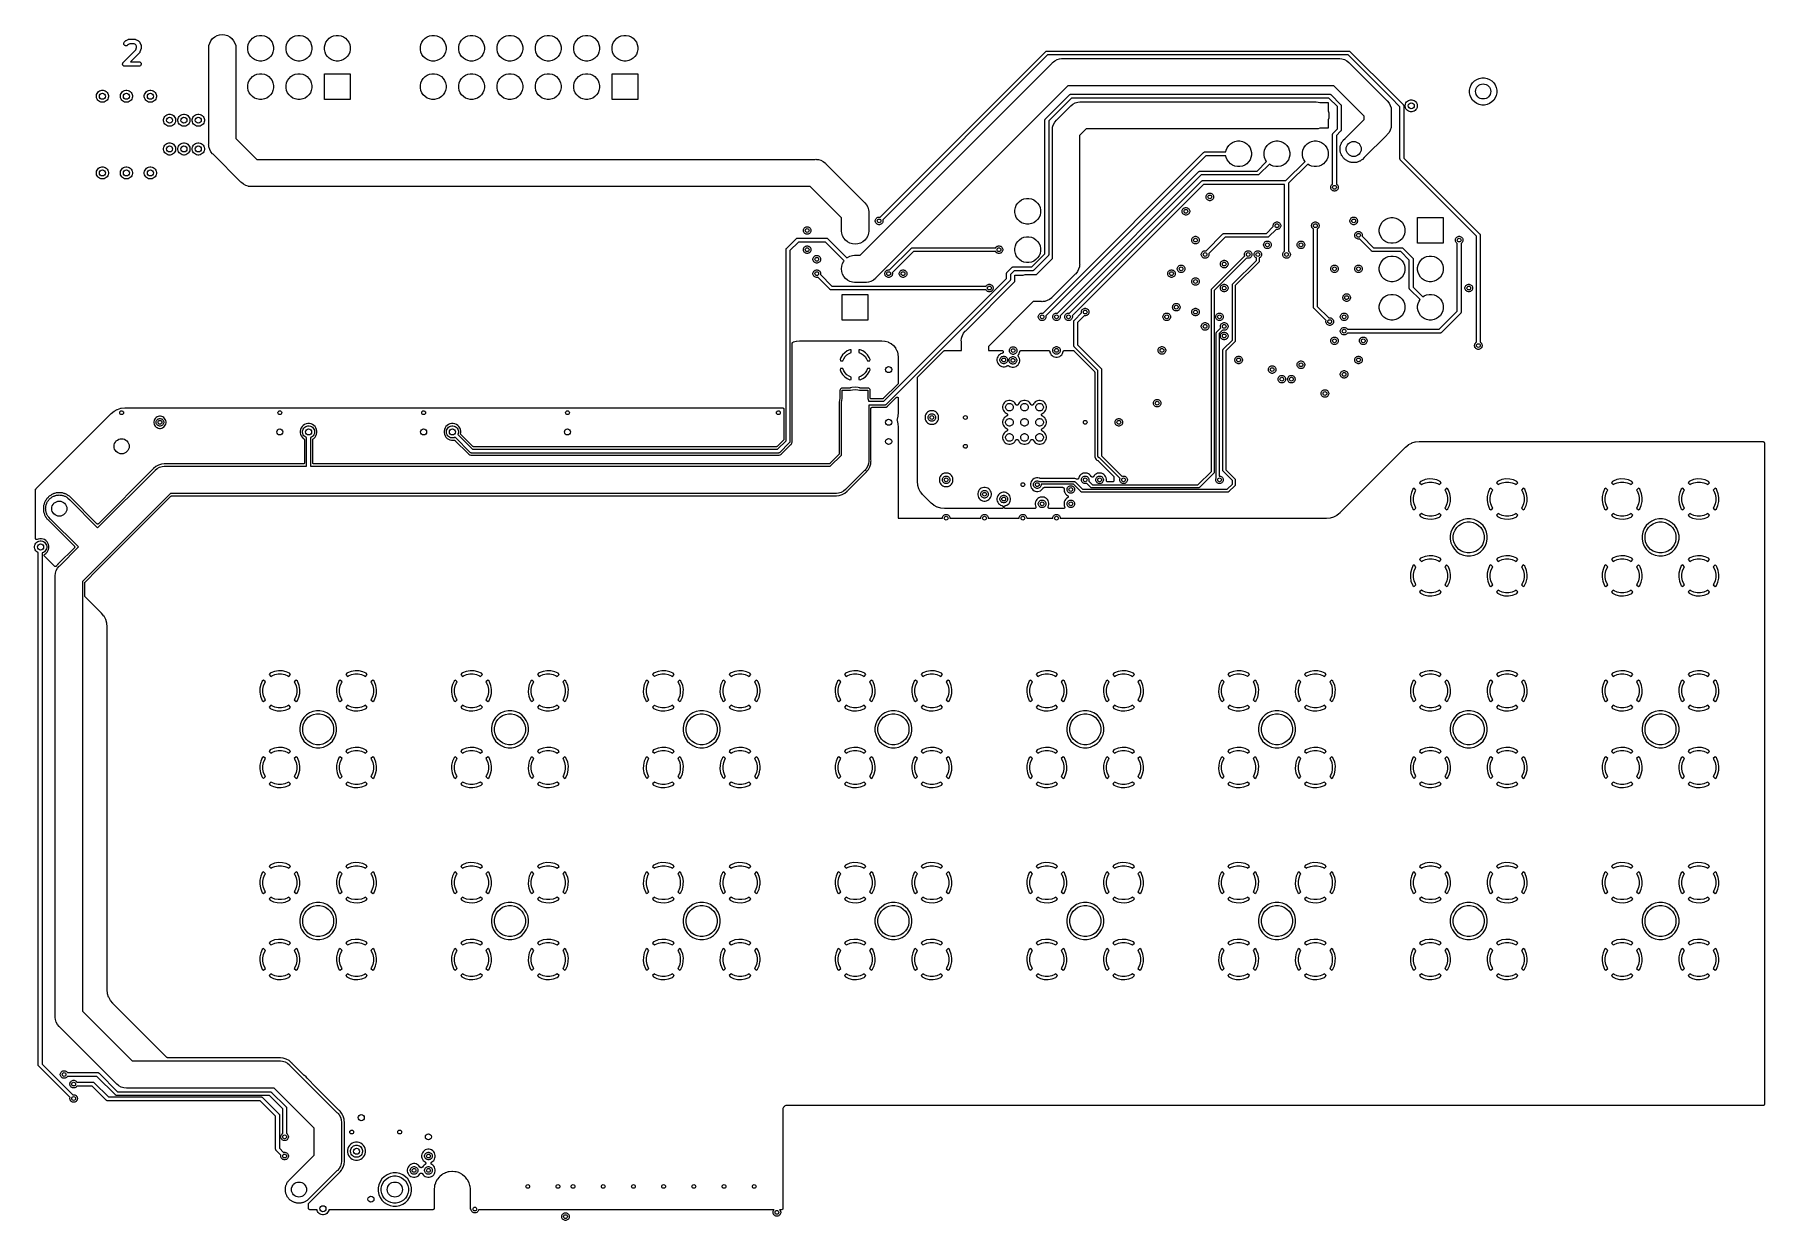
# Model space of a CAD drawing. Extents: x 4.56 to 9.07, y -4.98 to -1.89.
import ezdxf

# ---------------------------------------------------------------- set-up
doc = ezdxf.new("R2010")
doc.units = 0
doc.header["$MEASUREMENT"] = 0
doc.layers.add('BLACK', color=7, linetype='CONTINUOUS')

msp = doc.modelspace()

# ---------------------------------------------------------------- linework, layer by layer
at = {"layer": 'BLACK', "linetype": 'CONTINUOUS'}
for p, q in [((5.03022, -1.8954), (5.03637, -1.89211)), ((5.03637, -1.89211), (5.04305, -1.89008)), ((5.04305, -1.89008), (5.05, -1.8894)), ((5.05, -1.8894), (5.05695, -1.89008)), ((5.05695, -1.89008), (5.06363, -1.89211)), ((5.06363, -1.89211), (5.06978, -1.8954)), ((5.13415, -1.89534), (5.14024, -1.89282)), ((5.14024, -1.89282), (5.1467, -1.89154)), ((5.1467, -1.89154), (5.1533, -1.89154)), ((5.1533, -1.89154), (5.15976, -1.89282)), ((5.15976, -1.89282), (5.16585, -1.89534)), ((5.23415, -1.89534), (5.24024, -1.89282)), ((5.24024, -1.89282), (5.2467, -1.89154)), ((5.2467, -1.89154), (5.2533, -1.89154)), ((5.2533, -1.89154), (5.25976, -1.89282)), ((5.25976, -1.89282), (5.26585, -1.89534)), ((5.33415, -1.89534), (5.34024, -1.89282)), ((5.34024, -1.89282), (5.3467, -1.89154)), ((5.3467, -1.89154), (5.3533, -1.89154)), ((5.3533, -1.89154), (5.35976, -1.89282)), ((5.35976, -1.89282), (5.36585, -1.89534)), ((5.58415, -1.89534), (5.59024, -1.89282)), ((5.59024, -1.89282), (5.5967, -1.89154)), ((5.5967, -1.89154), (5.6033, -1.89154)), ((5.6033, -1.89154), (5.60976, -1.89282)), ((5.60976, -1.89282), (5.61585, -1.89534)), ((5.68415, -1.89534), (5.69024, -1.89282)), ((5.69024, -1.89282), (5.6967, -1.89154)), ((5.6967, -1.89154), (5.7033, -1.89154)), ((5.7033, -1.89154), (5.70976, -1.89282)), ((5.70976, -1.89282), (5.71585, -1.89534)), ((5.78415, -1.89534), (5.79024, -1.89282)), ((5.79024, -1.89282), (5.7967, -1.89154)), ((5.7967, -1.89154), (5.8033, -1.89154)), ((5.8033, -1.89154), (5.80976, -1.89282)), ((5.80976, -1.89282), (5.81585, -1.89534)), ((5.88415, -1.89534), (5.89024, -1.89282)), ((5.89024, -1.89282), (5.8967, -1.89154)), ((5.8967, -1.89154), (5.9033, -1.89154)), ((5.9033, -1.89154), (5.90976, -1.89282)), ((5.90976, -1.89282), (5.91585, -1.89534)), ((5.98415, -1.89534), (5.99024, -1.89282)), ((5.99024, -1.89282), (5.9967, -1.89154)), ((5.9967, -1.89154), (6.0033, -1.89154)), ((6.0033, -1.89154), (6.00976, -1.89282)), ((6.00976, -1.89282), (6.01585, -1.89534)), ((6.08415, -1.89534), (6.09024, -1.89282)), ((6.09024, -1.89282), (6.0967, -1.89154)), ((6.0967, -1.89154), (6.1033, -1.89154)), ((6.1033, -1.89154), (6.10976, -1.89282)), ((6.10976, -1.89282), (6.11585, -1.89534)), ((4.79189, -1.96201), (4.82465, -1.92925)), ((4.79297, -1.91273), (4.79309, -1.91159)), ((4.79308, -1.91388), (4.79297, -1.91273)), ((4.79341, -1.91498), (4.79308, -1.91388)), ((4.79309, -1.91159), (4.79342, -1.91048)), ((4.79394, -1.916), (4.79341, -1.91498)), ((4.79342, -1.91048), (4.79397, -1.90947)), ((4.79467, -1.9169), (4.79394, -1.916)), ((4.79397, -1.90947), (4.7947, -1.90858)), ((4.79556, -1.91764), (4.79467, -1.9169)), ((4.7947, -1.90858), (4.79751, -1.90577)), ((4.79657, -1.91819), (4.79556, -1.91764)), ((4.79767, -1.91853), (4.79657, -1.91819)), ((4.79751, -1.90577), (4.79757, -1.90571)), ((4.79757, -1.90571), (4.79783, -1.9055)), ((4.79881, -1.91866), (4.79767, -1.91853)), ((4.79783, -1.9055), (4.79807, -1.90527)), ((4.79807, -1.90527), (4.79828, -1.90514)), ((4.79828, -1.90514), (4.79847, -1.90499)), ((4.79847, -1.90499), (4.79877, -1.90484)), ((4.79877, -1.90484), (4.79905, -1.90466)), ((4.79996, -1.91856), (4.79881, -1.91866)), ((4.79905, -1.90466), (4.80467, -1.90185)), ((4.80107, -1.91824), (4.79996, -1.91856)), ((4.80209, -1.91771), (4.80107, -1.91824)), ((4.80299, -1.91699), (4.80209, -1.91771)), ((4.80305, -1.91693), (4.80299, -1.91699)), ((4.80519, -1.91479), (4.80305, -1.91693)), ((4.80467, -1.90185), (4.80474, -1.90181)), ((4.80474, -1.90181), (4.80491, -1.90175)), ((4.80491, -1.90175), (4.80506, -1.90167)), ((4.80506, -1.90167), (4.80545, -1.90155)), ((4.80871, -1.91303), (4.80519, -1.91479)), ((4.80545, -1.90155), (4.80583, -1.90141)), ((4.80583, -1.90141), (4.806, -1.90139)), ((4.806, -1.90139), (4.80616, -1.90134)), ((4.80616, -1.90134), (4.80657, -1.9013)), ((4.80657, -1.9013), (4.80696, -1.90123)), ((4.80696, -1.90123), (4.80714, -1.90124)), ((4.80714, -1.90124), (4.80731, -1.90122)), ((4.80731, -1.90122), (4.82137, -1.90122)), ((4.81998, -1.91303), (4.80871, -1.91303)), ((4.83398, -1.93661), (4.81032, -1.96028)), ((4.8235, -1.91479), (4.81998, -1.91303)), ((4.82137, -1.90122), (4.82145, -1.90122)), ((4.82145, -1.90122), (4.82163, -1.90124)), ((4.82163, -1.90124), (4.8218, -1.90124)), ((4.8218, -1.90124), (4.8222, -1.90131)), ((4.8222, -1.90131), (4.8226, -1.90135)), ((4.8226, -1.90135), (4.82277, -1.9014)), ((4.82277, -1.9014), (4.82294, -1.90143)), ((4.82294, -1.90143), (4.82331, -1.90158)), ((4.82331, -1.90158), (4.8237, -1.9017)), ((4.82496, -1.91625), (4.8235, -1.91479)), ((4.8237, -1.9017), (4.82385, -1.90178)), ((4.82385, -1.90178), (4.82401, -1.90185)), ((4.82401, -1.90185), (4.82964, -1.90466)), ((4.82465, -1.92925), (4.82672, -1.92304)), ((4.82672, -1.91977), (4.82496, -1.91625)), ((4.82672, -1.92304), (4.82672, -1.91977)), ((4.82964, -1.90466), (4.82971, -1.9047)), ((4.82971, -1.9047), (4.82999, -1.90488)), ((4.82999, -1.90488), (4.83028, -1.90503)), ((4.83028, -1.90503), (4.83047, -1.90519)), ((4.83047, -1.90519), (4.83068, -1.90532)), ((4.83068, -1.90532), (4.83092, -1.90555)), ((4.83092, -1.90555), (4.83117, -1.90577)), ((4.83117, -1.90577), (4.83398, -1.90858)), ((4.83398, -1.90858), (4.83404, -1.90864)), ((4.83409, -1.93648), (4.83398, -1.93661)), ((4.83404, -1.90864), (4.83425, -1.9089)), ((4.83422, -1.93636), (4.83409, -1.93648)), ((4.83446, -1.93604), (4.83422, -1.93636)), ((4.83425, -1.9089), (4.83448, -1.90914)), ((4.83472, -1.93572), (4.83446, -1.93604)), ((4.83448, -1.90914), (4.83461, -1.90934)), ((4.83461, -1.90934), (4.83476, -1.90954)), ((4.8348, -1.93557), (4.83472, -1.93572)), ((4.83476, -1.90954), (4.83491, -1.90983)), ((4.8349, -1.93543), (4.8348, -1.93557)), ((4.83507, -1.93506), (4.8349, -1.93543)), ((4.83491, -1.90983), (4.83509, -1.91011)), ((4.83526, -1.93471), (4.83507, -1.93506)), ((4.83509, -1.91011), (4.8379, -1.91574)), ((4.83531, -1.93454), (4.83526, -1.93471)), ((4.83538, -1.93438), (4.83531, -1.93454)), ((4.83541, -1.93431), (4.83538, -1.93438)), ((4.83822, -1.92587), (4.83541, -1.93431)), ((4.8379, -1.91574), (4.83794, -1.91581)), ((4.83794, -1.91581), (4.838, -1.91597)), ((4.838, -1.91597), (4.83808, -1.91613)), ((4.83808, -1.91613), (4.8382, -1.91651)), ((4.8382, -1.91651), (4.83834, -1.91689)), ((4.8383, -1.92555), (4.83822, -1.92587)), ((4.8384, -1.92523), (4.8383, -1.92555)), ((4.83834, -1.91689), (4.83836, -1.91706)), ((4.83836, -1.91706), (4.83841, -1.91723)), ((4.83842, -1.92498), (4.8384, -1.92523)), ((4.83841, -1.91723), (4.83845, -1.91763)), ((4.83848, -1.92475), (4.83842, -1.92498)), ((4.83845, -1.91763), (4.83852, -1.91803)), ((4.83849, -1.92441), (4.83848, -1.92475)), ((4.83853, -1.92408), (4.83849, -1.92441)), ((4.83852, -1.91803), (4.83851, -1.9182)), ((4.83851, -1.9182), (4.83853, -1.91838)), ((4.83853, -1.91838), (4.83853, -1.924)), ((4.83853, -1.924), (4.83853, -1.92408)), ((5.01457, -1.92326), (5.01508, -1.91805)), ((5.01457, -2.02326), (5.01457, -1.92326)), ((5.01508, -1.91805), (5.01711, -1.91137)), ((5.01711, -1.91137), (5.0204, -1.90522)), ((5.0204, -1.90522), (5.02482, -1.89982)), ((5.02482, -1.89982), (5.03022, -1.8954)), ((5.06978, -1.8954), (5.07518, -1.89982)), ((5.07518, -1.89982), (5.0796, -1.90522)), ((5.0796, -1.90522), (5.08289, -1.91137)), ((5.08289, -1.91137), (5.08492, -1.91805)), ((5.08492, -1.91805), (5.08543, -1.92326)), ((5.08543, -1.92326), (5.08543, -2.16032)), ((5.11654, -1.9217), (5.11782, -1.91524)), ((5.11654, -1.9283), (5.11654, -1.9217)), ((5.11782, -1.93476), (5.11654, -1.9283)), ((5.11782, -1.91524), (5.12034, -1.90915)), ((5.12034, -1.94085), (5.11782, -1.93476)), ((5.12034, -1.90915), (5.12401, -1.90367)), ((5.12401, -1.90367), (5.12867, -1.89901)), ((5.12867, -1.89901), (5.13415, -1.89534)), ((5.16585, -1.89534), (5.17133, -1.89901)), ((5.17133, -1.89901), (5.17599, -1.90367)), ((5.17599, -1.90367), (5.17966, -1.90915)), ((5.17966, -1.90915), (5.18218, -1.91524)), ((5.18218, -1.93476), (5.17966, -1.94085)), ((5.18218, -1.91524), (5.18346, -1.9217)), ((5.18346, -1.9283), (5.18218, -1.93476)), ((5.18346, -1.9217), (5.18346, -1.9283)), ((5.21654, -1.9217), (5.21782, -1.91524)), ((5.21654, -1.9283), (5.21654, -1.9217)), ((5.21782, -1.93476), (5.21654, -1.9283)), ((5.21782, -1.91524), (5.22034, -1.90915)), ((5.22034, -1.94085), (5.21782, -1.93476)), ((5.22034, -1.90915), (5.22401, -1.90367)), ((5.22401, -1.90367), (5.22867, -1.89901)), ((5.22867, -1.89901), (5.23415, -1.89534)), ((5.26585, -1.89534), (5.27133, -1.89901)), ((5.27133, -1.89901), (5.27599, -1.90367)), ((5.27599, -1.90367), (5.27966, -1.90915)), ((5.27966, -1.90915), (5.28218, -1.91524)), ((5.28218, -1.93476), (5.27966, -1.94085)), ((5.28218, -1.91524), (5.28346, -1.9217)), ((5.28346, -1.9283), (5.28218, -1.93476)), ((5.28346, -1.9217), (5.28346, -1.9283)), ((5.31654, -1.9217), (5.31782, -1.91524)), ((5.31654, -1.9283), (5.31654, -1.9217)), ((5.31782, -1.93476), (5.31654, -1.9283)), ((5.31782, -1.91524), (5.32034, -1.90915)), ((5.32034, -1.94085), (5.31782, -1.93476)), ((5.32034, -1.90915), (5.32401, -1.90367)), ((5.32401, -1.90367), (5.32867, -1.89901)), ((5.32867, -1.89901), (5.33415, -1.89534)), ((5.36585, -1.89534), (5.37133, -1.89901)), ((5.37133, -1.89901), (5.37599, -1.90367)), ((5.37599, -1.90367), (5.37966, -1.90915)), ((5.37966, -1.90915), (5.38218, -1.91524)), ((5.38218, -1.93476), (5.37966, -1.94085)), ((5.38218, -1.91524), (5.38346, -1.9217)), ((5.38346, -1.9283), (5.38218, -1.93476)), ((5.38346, -1.9217), (5.38346, -1.9283)), ((5.56654, -1.9217), (5.56782, -1.91524)), ((5.56654, -1.9283), (5.56654, -1.9217)), ((5.56782, -1.93476), (5.56654, -1.9283)), ((5.56782, -1.91524), (5.57034, -1.90915)), ((5.57034, -1.94085), (5.56782, -1.93476)), ((5.57034, -1.90915), (5.57401, -1.90367)), ((5.57401, -1.90367), (5.57867, -1.89901)), ((5.57867, -1.89901), (5.58415, -1.89534)), ((5.61585, -1.89534), (5.62133, -1.89901)), ((5.62133, -1.89901), (5.62599, -1.90367)), ((5.62599, -1.90367), (5.62966, -1.90915)), ((5.62966, -1.90915), (5.63218, -1.91524)), ((5.63218, -1.93476), (5.62966, -1.94085)), ((5.63218, -1.91524), (5.63346, -1.9217)), ((5.63346, -1.9283), (5.63218, -1.93476)), ((5.63346, -1.9217), (5.63346, -1.9283)), ((5.66654, -1.9217), (5.66782, -1.91524)), ((5.66654, -1.9283), (5.66654, -1.9217)), ((5.66782, -1.93476), (5.66654, -1.9283)), ((5.66782, -1.91524), (5.67034, -1.90915)), ((5.67034, -1.94085), (5.66782, -1.93476)), ((5.67034, -1.90915), (5.67401, -1.90367)), ((5.67401, -1.90367), (5.67867, -1.89901)), ((5.67867, -1.89901), (5.68415, -1.89534)), ((5.71585, -1.89534), (5.72133, -1.89901)), ((5.72133, -1.89901), (5.72599, -1.90367)), ((5.72599, -1.90367), (5.72966, -1.90915)), ((5.72966, -1.90915), (5.73218, -1.91524)), ((5.73218, -1.93476), (5.72966, -1.94085)), ((5.73218, -1.91524), (5.73346, -1.9217)), ((5.73346, -1.9283), (5.73218, -1.93476)), ((5.73346, -1.9217), (5.73346, -1.9283)), ((5.76654, -1.9217), (5.76782, -1.91524)), ((5.76654, -1.9283), (5.76654, -1.9217)), ((5.76782, -1.93476), (5.76654, -1.9283)), ((5.76782, -1.91524), (5.77034, -1.90915)), ((5.77034, -1.94085), (5.76782, -1.93476)), ((5.77034, -1.90915), (5.77401, -1.90367)), ((5.77401, -1.90367), (5.77867, -1.89901)), ((5.77867, -1.89901), (5.78415, -1.89534)), ((5.81585, -1.89534), (5.82133, -1.89901)), ((5.82133, -1.89901), (5.82599, -1.90367)), ((5.82599, -1.90367), (5.82966, -1.90915)), ((5.82966, -1.90915), (5.83218, -1.91524)), ((5.83218, -1.93476), (5.82966, -1.94085)), ((5.83218, -1.91524), (5.83346, -1.9217)), ((5.83346, -1.9283), (5.83218, -1.93476)), ((5.83346, -1.9217), (5.83346, -1.9283)), ((5.86654, -1.9217), (5.86782, -1.91524)), ((5.86654, -1.9283), (5.86654, -1.9217)), ((5.86782, -1.93476), (5.86654, -1.9283)), ((5.86782, -1.91524), (5.87034, -1.90915)), ((5.87034, -1.94085), (5.86782, -1.93476)), ((5.87034, -1.90915), (5.87401, -1.90367)), ((5.87401, -1.90367), (5.87867, -1.89901)), ((5.87867, -1.89901), (5.88415, -1.89534)), ((5.91585, -1.89534), (5.92133, -1.89901)), ((5.92133, -1.89901), (5.92599, -1.90367)), ((5.92599, -1.90367), (5.92966, -1.90915)), ((5.92966, -1.90915), (5.93218, -1.91524)), ((5.93218, -1.93476), (5.92966, -1.94085)), ((5.93218, -1.91524), (5.93346, -1.9217)), ((5.93346, -1.9283), (5.93218, -1.93476)), ((5.93346, -1.9217), (5.93346, -1.9283)), ((5.96654, -1.9217), (5.96782, -1.91524)), ((5.96654, -1.9283), (5.96654, -1.9217)), ((5.96782, -1.93476), (5.96654, -1.9283)), ((5.96782, -1.91524), (5.97034, -1.90915)), ((5.97034, -1.94085), (5.96782, -1.93476)), ((5.97034, -1.90915), (5.97401, -1.90367)), ((5.97401, -1.90367), (5.97867, -1.89901)), ((5.97867, -1.89901), (5.98415, -1.89534)), ((6.01585, -1.89534), (6.02133, -1.89901)), ((6.02133, -1.89901), (6.02599, -1.90367)), ((6.02599, -1.90367), (6.02966, -1.90915)), ((6.02966, -1.90915), (6.03218, -1.91524)), ((6.03218, -1.93476), (6.02966, -1.94085)), ((6.03218, -1.91524), (6.03346, -1.9217)), ((6.03346, -1.9283), (6.03218, -1.93476)), ((6.03346, -1.9217), (6.03346, -1.9283)), ((6.06654, -1.9217), (6.06782, -1.91524)), ((6.06654, -1.9283), (6.06654, -1.9217)), ((6.06782, -1.93476), (6.06654, -1.9283)), ((6.06782, -1.91524), (6.07034, -1.90915)), ((6.07034, -1.94085), (6.06782, -1.93476)), ((6.07034, -1.90915), (6.07401, -1.90367)), ((6.07401, -1.90367), (6.07867, -1.89901)), ((6.07867, -1.89901), (6.08415, -1.89534)), ((6.11585, -1.89534), (6.12133, -1.89901)), ((6.12133, -1.89901), (6.12599, -1.90367)), ((6.12599, -1.90367), (6.12966, -1.90915)), ((6.12966, -1.90915), (6.13218, -1.91524)), ((6.13218, -1.93476), (6.12966, -1.94085)), ((6.13218, -1.91524), (6.13346, -1.9217)), ((6.13346, -1.9283), (6.13218, -1.93476)), ((6.13346, -1.9217), (6.13346, -1.9283)), ((6.76497, -2.36546), (7.19629, -1.93414)), ((7.19629, -1.93414), (7.19645, -1.93395)), ((7.19645, -1.93395), (7.19721, -1.93332)), ((7.19721, -1.93332), (7.19808, -1.93286)), ((7.19808, -1.93286), (7.19902, -1.93257)), ((7.19902, -1.93257), (7.19975, -1.9325)), ((7.19975, -1.9325), (7.2, -1.93248)), ((7.19975, -1.9325), (7.19975, -1.9325)), ((7.2, -1.93248), (7.20025, -1.9325)), ((7.20025, -1.9325), (7.98725, -1.9325)), ((7.98725, -1.9325), (7.9875, -1.93248)), ((7.9875, -1.93248), (7.98775, -1.9325)), ((7.98775, -1.9325), (7.98848, -1.93257)), ((7.98848, -1.93257), (7.98942, -1.93286)), ((7.98942, -1.93286), (7.99029, -1.93332)), ((7.99029, -1.93332), (7.99105, -1.93395)), ((7.99105, -1.93395), (7.99121, -1.93414)), ((7.99121, -1.93414), (8.10371, -2.04664)), ((4.79016, -1.96614), (4.79022, -1.96558)), ((4.79016, -1.96615), (4.79016, -1.96614)), ((4.79016, -1.96616), (4.79016, -1.96615)), ((4.79021, -1.96673), (4.79016, -1.96616)), ((4.79026, -1.96729), (4.79021, -1.96673)), ((4.79022, -1.96558), (4.79027, -1.96502)), ((4.79026, -1.9673), (4.79026, -1.96729)), ((4.79027, -1.96731), (4.79026, -1.9673)), ((4.79027, -1.96502), (4.79028, -1.96501)), ((4.79043, -1.96785), (4.79027, -1.96731)), ((4.79028, -1.965), (4.79044, -1.96446)), ((4.79028, -1.96501), (4.79028, -1.965)), ((4.79059, -1.9684), (4.79043, -1.96785)), ((4.79044, -1.96446), (4.79061, -1.96391)), ((4.79059, -1.96841), (4.79059, -1.9684)), ((4.7906, -1.96842), (4.79059, -1.96841)), ((4.79086, -1.96891), (4.7906, -1.96842)), ((4.79061, -1.96391), (4.79062, -1.96391)), ((4.79062, -1.9639), (4.79089, -1.9634)), ((4.79062, -1.96391), (4.79062, -1.9639)), ((4.79112, -1.96942), (4.79086, -1.96891)), ((4.79089, -1.9634), (4.79116, -1.9629)), ((4.79113, -1.96943), (4.79112, -1.96942)), ((4.79148, -1.96987), (4.79113, -1.96943)), ((4.79113, -1.96943), (4.79113, -1.96943)), ((4.79116, -1.96289), (4.79117, -1.96288)), ((4.79116, -1.9629), (4.79116, -1.96289)), ((4.79117, -1.96288), (4.79153, -1.96244)), ((4.79184, -1.97032), (4.79148, -1.96987)), ((4.79153, -1.96244), (4.79189, -1.96201)), ((4.79185, -1.97032), (4.79184, -1.97032)), ((4.79186, -1.97033), (4.79185, -1.97032)), ((4.79229, -1.97069), (4.79186, -1.97033)), ((4.79273, -1.97106), (4.79229, -1.97069)), ((4.79274, -1.97106), (4.79273, -1.97106)), ((4.79274, -1.97107), (4.79274, -1.97106)), ((4.79325, -1.97134), (4.79274, -1.97107)), ((4.79374, -1.97161), (4.79325, -1.97134)), ((4.79375, -1.97161), (4.79374, -1.97161)), ((4.79376, -1.97162), (4.79375, -1.97161)), ((4.7943, -1.97179), (4.79376, -1.97162)), ((4.79484, -1.97196), (4.7943, -1.97179)), ((4.79485, -1.97196), (4.79484, -1.97196)), ((4.79486, -1.97196), (4.79485, -1.97196)), ((4.79542, -1.97203), (4.79486, -1.97196)), ((4.79598, -1.97209), (4.79542, -1.97203)), ((4.796, -1.97209), (4.79598, -1.97209)), ((4.79606, -1.97209), (4.796, -1.97209)), ((4.796, -1.97209), (4.796, -1.97209)), ((4.796, -1.97209), (4.796, -1.97209)), ((4.83262, -1.97209), (4.79606, -1.97209)), ((4.81032, -1.96028), (4.83262, -1.96028)), ((4.83262, -1.96028), (4.8327, -1.96028)), ((4.83377, -1.97198), (4.83262, -1.97209)), ((4.8327, -1.96028), (4.83385, -1.96041)), ((4.83487, -1.97164), (4.83377, -1.97198)), ((4.83385, -1.96041), (4.83495, -1.96076)), ((4.83589, -1.9711), (4.83487, -1.97164)), ((4.83495, -1.96076), (4.83596, -1.96131)), ((4.83678, -1.97037), (4.83589, -1.9711)), ((4.83596, -1.96131), (4.83684, -1.96205)), ((4.83752, -1.96949), (4.83678, -1.97037)), ((4.83684, -1.96205), (4.83756, -1.96295)), ((4.83806, -1.96847), (4.83752, -1.96949)), ((4.83756, -1.96295), (4.8381, -1.96397)), ((4.83841, -1.96737), (4.83806, -1.96847)), ((4.8381, -1.96397), (4.83842, -1.96508)), ((4.83853, -1.96623), (4.83841, -1.96737)), ((4.83842, -1.96508), (4.83853, -1.96623)), ((5.12401, -1.94633), (5.12034, -1.94085)), ((5.12867, -1.95099), (5.12401, -1.94633)), ((5.13415, -1.95466), (5.12867, -1.95099)), ((5.14024, -1.95718), (5.13415, -1.95466)), ((5.1467, -1.95846), (5.14024, -1.95718)), ((5.1533, -1.95846), (5.1467, -1.95846)), ((5.15976, -1.95718), (5.1533, -1.95846)), ((5.16585, -1.95466), (5.15976, -1.95718)), ((5.17133, -1.95099), (5.16585, -1.95466)), ((5.17599, -1.94633), (5.17133, -1.95099)), ((5.17966, -1.94085), (5.17599, -1.94633)), ((5.22401, -1.94633), (5.22034, -1.94085)), ((5.22867, -1.95099), (5.22401, -1.94633)), ((5.23415, -1.95466), (5.22867, -1.95099)), ((5.24024, -1.95718), (5.23415, -1.95466)), ((5.2467, -1.95846), (5.24024, -1.95718)), ((5.2533, -1.95846), (5.2467, -1.95846)), ((5.25976, -1.95718), (5.2533, -1.95846)), ((5.26585, -1.95466), (5.25976, -1.95718)), ((5.27133, -1.95099), (5.26585, -1.95466)), ((5.27599, -1.94633), (5.27133, -1.95099)), ((5.27966, -1.94085), (5.27599, -1.94633)), ((5.32401, -1.94633), (5.32034, -1.94085)), ((5.32867, -1.95099), (5.32401, -1.94633)), ((5.33415, -1.95466), (5.32867, -1.95099)), ((5.34024, -1.95718), (5.33415, -1.95466)), ((5.3467, -1.95846), (5.34024, -1.95718)), ((5.3533, -1.95846), (5.3467, -1.95846)), ((5.35976, -1.95718), (5.3533, -1.95846)), ((5.36585, -1.95466), (5.35976, -1.95718)), ((5.37133, -1.95099), (5.36585, -1.95466)), ((5.37599, -1.94633), (5.37133, -1.95099)), ((5.37966, -1.94085), (5.37599, -1.94633)), ((5.57401, -1.94633), (5.57034, -1.94085)), ((5.57867, -1.95099), (5.57401, -1.94633)), ((5.58415, -1.95466), (5.57867, -1.95099)), ((5.59024, -1.95718), (5.58415, -1.95466)), ((5.5967, -1.95846), (5.59024, -1.95718)), ((5.6033, -1.95846), (5.5967, -1.95846)), ((5.60976, -1.95718), (5.6033, -1.95846)), ((5.61585, -1.95466), (5.60976, -1.95718)), ((5.62133, -1.95099), (5.61585, -1.95466)), ((5.62599, -1.94633), (5.62133, -1.95099)), ((5.62966, -1.94085), (5.62599, -1.94633)), ((5.67401, -1.94633), (5.67034, -1.94085)), ((5.67867, -1.95099), (5.67401, -1.94633)), ((5.68415, -1.95466), (5.67867, -1.95099)), ((5.69024, -1.95718), (5.68415, -1.95466)), ((5.6967, -1.95846), (5.69024, -1.95718)), ((5.7033, -1.95846), (5.6967, -1.95846)), ((5.70976, -1.95718), (5.7033, -1.95846)), ((5.71585, -1.95466), (5.70976, -1.95718)), ((5.72133, -1.95099), (5.71585, -1.95466)), ((5.72599, -1.94633), (5.72133, -1.95099)), ((5.72966, -1.94085), (5.72599, -1.94633)), ((5.77401, -1.94633), (5.77034, -1.94085)), ((5.77867, -1.95099), (5.77401, -1.94633)), ((5.78415, -1.95466), (5.77867, -1.95099)), ((5.79024, -1.95718), (5.78415, -1.95466)), ((5.7967, -1.95846), (5.79024, -1.95718)), ((5.8033, -1.95846), (5.7967, -1.95846)), ((5.80976, -1.95718), (5.8033, -1.95846)), ((5.81585, -1.95466), (5.80976, -1.95718)), ((5.82133, -1.95099), (5.81585, -1.95466)), ((5.82599, -1.94633), (5.82133, -1.95099)), ((5.82966, -1.94085), (5.82599, -1.94633)), ((5.87401, -1.94633), (5.87034, -1.94085)), ((5.87867, -1.95099), (5.87401, -1.94633)), ((5.88415, -1.95466), (5.87867, -1.95099)), ((5.89024, -1.95718), (5.88415, -1.95466)), ((5.8967, -1.95846), (5.89024, -1.95718)), ((5.9033, -1.95846), (5.8967, -1.95846)), ((5.90976, -1.95718), (5.9033, -1.95846)), ((5.91585, -1.95466), (5.90976, -1.95718)), ((5.92133, -1.95099), (5.91585, -1.95466)), ((5.92599, -1.94633), (5.92133, -1.95099)), ((5.92966, -1.94085), (5.92599, -1.94633)), ((5.97401, -1.94633), (5.97034, -1.94085)), ((5.97867, -1.95099), (5.97401, -1.94633)), ((5.98415, -1.95466), (5.97867, -1.95099)), ((5.99024, -1.95718), (5.98415, -1.95466)), ((5.9967, -1.95846), (5.99024, -1.95718)), ((6.0033, -1.95846), (5.9967, -1.95846)), ((6.00976, -1.95718), (6.0033, -1.95846)), ((6.01585, -1.95466), (6.00976, -1.95718)), ((6.02133, -1.95099), (6.01585, -1.95466)), ((6.02599, -1.94633), (6.02133, -1.95099)), ((6.02966, -1.94085), (6.02599, -1.94633)), ((6.07401, -1.94633), (6.07034, -1.94085)), ((6.07867, -1.95099), (6.07401, -1.94633)), ((6.08415, -1.95466), (6.07867, -1.95099)), ((6.09024, -1.95718), (6.08415, -1.95466)), ((6.0967, -1.95846), (6.09024, -1.95718)), ((6.1033, -1.95846), (6.0967, -1.95846)), ((6.10976, -1.95718), (6.1033, -1.95846)), ((6.11585, -1.95466), (6.10976, -1.95718)), ((6.12133, -1.95099), (6.11585, -1.95466)), ((6.12599, -1.94633), (6.12133, -1.95099)), ((6.12966, -1.94085), (6.12599, -1.94633)), ((6.71307, -2.46457), (7.21396, -1.96368)), ((7.20207, -1.9425), (6.77204, -2.37253)), ((7.98543, -1.9425), (7.20207, -1.9425)), ((7.21396, -1.96368), (7.21507, -1.96232)), ((7.21507, -1.96232), (7.21642, -1.96121)), ((7.21642, -1.96121), (7.21763, -1.96023)), ((7.21642, -1.96121), (7.21642, -1.96121)), ((7.21763, -1.96023), (7.22047, -1.9579)), ((7.22047, -1.9579), (7.22662, -1.95461)), ((7.22662, -1.95461), (7.2333, -1.95258)), ((7.2333, -1.95258), (7.23851, -1.95207)), ((7.23851, -1.95207), (7.24025, -1.9519)), ((7.24025, -1.9519), (7.24199, -1.95207)), ((7.24199, -1.95207), (7.96076, -1.95207)), ((7.96076, -1.95207), (7.9625, -1.9519)), ((7.9625, -1.9519), (7.96424, -1.95207)), ((7.96424, -1.95207), (7.96424, -1.95207)), ((7.96424, -1.95207), (7.96945, -1.95258)), ((7.96945, -1.95258), (7.97613, -1.95461)), ((7.97613, -1.95461), (7.98228, -1.9579)), ((7.98228, -1.9579), (7.98768, -1.96232)), ((8.09664, -2.05371), (7.98543, -1.9425)), ((7.98768, -1.96232), (7.98879, -1.96368)), ((7.98879, -1.96368), (8.08632, -2.06121)), ((5.01457, -2.17326), (5.01457, -2.02326)), ((5.11654, -2.0217), (5.11782, -2.01524)), ((5.11654, -2.0283), (5.11654, -2.0217)), ((5.11782, -2.03476), (5.11654, -2.0283)), ((5.11782, -2.01524), (5.12034, -2.00915)), ((5.12034, -2.00915), (5.12401, -2.00367)), ((5.12401, -2.00367), (5.12867, -1.99901)), ((5.12867, -1.99901), (5.13415, -1.99534)), ((5.13415, -1.99534), (5.14024, -1.99282)), ((5.14024, -1.99282), (5.1467, -1.99154)), ((5.1467, -1.99154), (5.1533, -1.99154)), ((5.1533, -1.99154), (5.15976, -1.99282)), ((5.15976, -1.99282), (5.16585, -1.99534)), ((5.16585, -1.99534), (5.17133, -1.99901)), ((5.17133, -1.99901), (5.17599, -2.00367)), ((5.17599, -2.00367), (5.17966, -2.00915)), ((5.17966, -2.00915), (5.18218, -2.01524)), ((5.18218, -2.01524), (5.18346, -2.0217)), ((5.18346, -2.0283), (5.18218, -2.03476)), ((5.18346, -2.0217), (5.18346, -2.0283)), ((5.21654, -2.0217), (5.21782, -2.01524)), ((5.21654, -2.0283), (5.21654, -2.0217)), ((5.21782, -2.03476), (5.21654, -2.0283)), ((5.21782, -2.01524), (5.22034, -2.00915)), ((5.22034, -2.00915), (5.22401, -2.00367)), ((5.22401, -2.00367), (5.22867, -1.99901)), ((5.22867, -1.99901), (5.23415, -1.99534)), ((5.23415, -1.99534), (5.24024, -1.99282)), ((5.24024, -1.99282), (5.2467, -1.99154)), ((5.2467, -1.99154), (5.2533, -1.99154)), ((5.2533, -1.99154), (5.25976, -1.99282)), ((5.25976, -1.99282), (5.26585, -1.99534)), ((5.26585, -1.99534), (5.27133, -1.99901)), ((5.27133, -1.99901), (5.27599, -2.00367)), ((5.27599, -2.00367), (5.27966, -2.00915)), ((5.27966, -2.00915), (5.28218, -2.01524)), ((5.28218, -2.01524), (5.28346, -2.0217)), ((5.28346, -2.0283), (5.28218, -2.03476)), ((5.28346, -2.0217), (5.28346, -2.0283)), ((5.31654, -2.05846), (5.31654, -1.99154)), ((5.31654, -1.99154), (5.38346, -1.99154)), ((5.38346, -1.99154), (5.38346, -2.05846)), ((5.56654, -2.0217), (5.56782, -2.01524)), ((5.56654, -2.0283), (5.56654, -2.0217)), ((5.56782, -2.03476), (5.56654, -2.0283)), ((5.56782, -2.01524), (5.57034, -2.00915)), ((5.57034, -2.00915), (5.57401, -2.00367)), ((5.57401, -2.00367), (5.57867, -1.99901)), ((5.57867, -1.99901), (5.58415, -1.99534)), ((5.58415, -1.99534), (5.59024, -1.99282)), ((5.59024, -1.99282), (5.5967, -1.99154)), ((5.5967, -1.99154), (5.6033, -1.99154)), ((5.6033, -1.99154), (5.60976, -1.99282)), ((5.60976, -1.99282), (5.61585, -1.99534)), ((5.61585, -1.99534), (5.62133, -1.99901)), ((5.62133, -1.99901), (5.62599, -2.00367)), ((5.62599, -2.00367), (5.62966, -2.00915)), ((5.62966, -2.00915), (5.63218, -2.01524)), ((5.63218, -2.01524), (5.63346, -2.0217)), ((5.63346, -2.0283), (5.63218, -2.03476)), ((5.63346, -2.0217), (5.63346, -2.0283)), ((5.66654, -2.0217), (5.66782, -2.01524)), ((5.66654, -2.0283), (5.66654, -2.0217)), ((5.66782, -2.03476), (5.66654, -2.0283)), ((5.66782, -2.01524), (5.67034, -2.00915)), ((5.67034, -2.00915), (5.67401, -2.00367)), ((5.67401, -2.00367), (5.67867, -1.99901)), ((5.67867, -1.99901), (5.68415, -1.99534)), ((5.68415, -1.99534), (5.69024, -1.99282)), ((5.69024, -1.99282), (5.6967, -1.99154)), ((5.6967, -1.99154), (5.7033, -1.99154)), ((5.7033, -1.99154), (5.70976, -1.99282)), ((5.70976, -1.99282), (5.71585, -1.99534)), ((5.71585, -1.99534), (5.72133, -1.99901)), ((5.72133, -1.99901), (5.72599, -2.00367)), ((5.72599, -2.00367), (5.72966, -2.00915)), ((5.72966, -2.00915), (5.73218, -2.01524)), ((5.73218, -2.01524), (5.73346, -2.0217)), ((5.73346, -2.0283), (5.73218, -2.03476)), ((5.73346, -2.0217), (5.73346, -2.0283)), ((5.76654, -2.0217), (5.76782, -2.01524)), ((5.76654, -2.0283), (5.76654, -2.0217)), ((5.76782, -2.03476), (5.76654, -2.0283)), ((5.76782, -2.01524), (5.77034, -2.00915)), ((5.77034, -2.00915), (5.77401, -2.00367)), ((5.77401, -2.00367), (5.77867, -1.99901)), ((5.77867, -1.99901), (5.78415, -1.99534)), ((5.78415, -1.99534), (5.79024, -1.99282)), ((5.79024, -1.99282), (5.7967, -1.99154)), ((5.7967, -1.99154), (5.8033, -1.99154)), ((5.8033, -1.99154), (5.80976, -1.99282)), ((5.80976, -1.99282), (5.81585, -1.99534)), ((5.81585, -1.99534), (5.82133, -1.99901)), ((5.82133, -1.99901), (5.82599, -2.00367)), ((5.82599, -2.00367), (5.82966, -2.00915)), ((5.82966, -2.00915), (5.83218, -2.01524)), ((5.83218, -2.01524), (5.83346, -2.0217)), ((5.83346, -2.0283), (5.83218, -2.03476)), ((5.83346, -2.0217), (5.83346, -2.0283)), ((5.86654, -2.0217), (5.86782, -2.01524)), ((5.86654, -2.0283), (5.86654, -2.0217)), ((5.86782, -2.03476), (5.86654, -2.0283)), ((5.86782, -2.01524), (5.87034, -2.00915)), ((5.87034, -2.00915), (5.87401, -2.00367)), ((5.87401, -2.00367), (5.87867, -1.99901)), ((5.87867, -1.99901), (5.88415, -1.99534)), ((5.88415, -1.99534), (5.89024, -1.99282)), ((5.89024, -1.99282), (5.8967, -1.99154)), ((5.8967, -1.99154), (5.9033, -1.99154)), ((5.9033, -1.99154), (5.90976, -1.99282)), ((5.90976, -1.99282), (5.91585, -1.99534)), ((5.91585, -1.99534), (5.92133, -1.99901)), ((5.92133, -1.99901), (5.92599, -2.00367)), ((5.92599, -2.00367), (5.92966, -2.00915)), ((5.92966, -2.00915), (5.93218, -2.01524)), ((5.93218, -2.01524), (5.93346, -2.0217)), ((5.93346, -2.0283), (5.93218, -2.03476)), ((5.93346, -2.0217), (5.93346, -2.0283)), ((5.96654, -2.0217), (5.96782, -2.01524)), ((5.96654, -2.0283), (5.96654, -2.0217)), ((5.96782, -2.03476), (5.96654, -2.0283)), ((5.96782, -2.01524), (5.97034, -2.00915)), ((5.97034, -2.00915), (5.97401, -2.00367)), ((5.97401, -2.00367), (5.97867, -1.99901)), ((5.97867, -1.99901), (5.98415, -1.99534)), ((5.98415, -1.99534), (5.99024, -1.99282)), ((5.99024, -1.99282), (5.9967, -1.99154)), ((5.9967, -1.99154), (6.0033, -1.99154)), ((6.0033, -1.99154), (6.00976, -1.99282)), ((6.00976, -1.99282), (6.01585, -1.99534)), ((6.01585, -1.99534), (6.02133, -1.99901)), ((6.02133, -1.99901), (6.02599, -2.00367)), ((6.02599, -2.00367), (6.02966, -2.00915)), ((6.02966, -2.00915), (6.03218, -2.01524)), ((6.03218, -2.01524), (6.03346, -2.0217)), ((6.03346, -2.0283), (6.03218, -2.03476)), ((6.03346, -2.0217), (6.03346, -2.0283)), ((6.06654, -2.05846), (6.06654, -1.99154)), ((6.06654, -1.99154), (6.13346, -1.99154)), ((6.13346, -1.99154), (6.13346, -2.05846)), ((7.25492, -2.02293), (6.75403, -2.52382)), ((7.94782, -2.02293), (7.25492, -2.02293)), ((8.02707, -2.10218), (7.94782, -2.02293)), ((8.30207, -2.03401), (8.30343, -2.02716)), ((8.30343, -2.02716), (8.3061, -2.02072)), ((8.3061, -2.02072), (8.30998, -2.01491)), ((8.30998, -2.01491), (8.31491, -2.00998)), ((8.31491, -2.00998), (8.32072, -2.0061)), ((8.32072, -2.0061), (8.32716, -2.00343)), ((8.32716, -2.00343), (8.33401, -2.00207)), ((8.33401, -2.00207), (8.34099, -2.00207)), ((8.34099, -2.00207), (8.34784, -2.00343)), ((8.34784, -2.00343), (8.35428, -2.0061)), ((8.35428, -2.0061), (8.36009, -2.00998)), ((8.36009, -2.00998), (8.36502, -2.01491)), ((8.36502, -2.01491), (8.3689, -2.02072)), ((8.3689, -2.02072), (8.37157, -2.02716)), ((8.37157, -2.02716), (8.37293, -2.03401)), ((4.72175, -2.04845), (4.72236, -2.04541)), ((4.72175, -2.05155), (4.72175, -2.04845)), ((4.72236, -2.05459), (4.72175, -2.05155)), ((4.72236, -2.04541), (4.72354, -2.04254)), ((4.72354, -2.05746), (4.72236, -2.05459)), ((4.72354, -2.04254), (4.72527, -2.03996)), ((4.72527, -2.06004), (4.72354, -2.05746)), ((4.72527, -2.03996), (4.72746, -2.03777)), ((4.72746, -2.06223), (4.72527, -2.06004)), ((4.72746, -2.03777), (4.73004, -2.03604)), ((4.73004, -2.06396), (4.72746, -2.06223)), ((4.73004, -2.03604), (4.73291, -2.03486)), ((4.73291, -2.06514), (4.73004, -2.06396)), ((4.73291, -2.03486), (4.73595, -2.03425)), ((4.73595, -2.06575), (4.73291, -2.06514)), ((4.73595, -2.03425), (4.73905, -2.03425)), ((4.73905, -2.06575), (4.73595, -2.06575)), ((4.73905, -2.03425), (4.74209, -2.03486)), ((4.74209, -2.06514), (4.73905, -2.06575)), ((4.74209, -2.03486), (4.74496, -2.03604)), ((4.74496, -2.06396), (4.74209, -2.06514)), ((4.74496, -2.03604), (4.74754, -2.03777)), ((4.74754, -2.06223), (4.74496, -2.06396)), ((4.74754, -2.03777), (4.74973, -2.03996)), ((4.74973, -2.06004), (4.74754, -2.06223)), ((4.74973, -2.03996), (4.75146, -2.04254)), ((4.75146, -2.05746), (4.74973, -2.06004)), ((4.75146, -2.04254), (4.75264, -2.04541)), ((4.75264, -2.05459), (4.75146, -2.05746)), ((4.75264, -2.04541), (4.75325, -2.04845)), ((4.75325, -2.05155), (4.75264, -2.05459)), ((4.75325, -2.04845), (4.75325, -2.05155)), ((4.78425, -2.04845), (4.78486, -2.04541)), ((4.78425, -2.05155), (4.78425, -2.04845)), ((4.78486, -2.05459), (4.78425, -2.05155)), ((4.78486, -2.04541), (4.78604, -2.04254)), ((4.78604, -2.05746), (4.78486, -2.05459)), ((4.78604, -2.04254), (4.78777, -2.03996)), ((4.78777, -2.06004), (4.78604, -2.05746)), ((4.78777, -2.03996), (4.78996, -2.03777)), ((4.78996, -2.06223), (4.78777, -2.06004)), ((4.78996, -2.03777), (4.79254, -2.03604)), ((4.79254, -2.06396), (4.78996, -2.06223)), ((4.79254, -2.03604), (4.79541, -2.03486)), ((4.79541, -2.06514), (4.79254, -2.06396)), ((4.79541, -2.03486), (4.79845, -2.03425)), ((4.79845, -2.06575), (4.79541, -2.06514)), ((4.79845, -2.03425), (4.80155, -2.03425)), ((4.80155, -2.06575), (4.79845, -2.06575)), ((4.80155, -2.03425), (4.80459, -2.03486)), ((4.80459, -2.06514), (4.80155, -2.06575)), ((4.80459, -2.03486), (4.80746, -2.03604)), ((4.80746, -2.06396), (4.80459, -2.06514)), ((4.80746, -2.03604), (4.81004, -2.03777)), ((4.81004, -2.06223), (4.80746, -2.06396)), ((4.81004, -2.03777), (4.81223, -2.03996)), ((4.81223, -2.06004), (4.81004, -2.06223)), ((4.81223, -2.03996), (4.81396, -2.04254)), ((4.81396, -2.05746), (4.81223, -2.06004)), ((4.81396, -2.04254), (4.81514, -2.04541)), ((4.81514, -2.05459), (4.81396, -2.05746)), ((4.81514, -2.04541), (4.81575, -2.04845)), ((4.81575, -2.05155), (4.81514, -2.05459)), ((4.81575, -2.04845), (4.81575, -2.05155)), ((4.84675, -2.04845), (4.84736, -2.04541)), ((4.84675, -2.05155), (4.84675, -2.04845)), ((4.84736, -2.05459), (4.84675, -2.05155)), ((4.84736, -2.04541), (4.84854, -2.04254)), ((4.84854, -2.05746), (4.84736, -2.05459)), ((4.84854, -2.04254), (4.85027, -2.03996)), ((4.85027, -2.06004), (4.84854, -2.05746)), ((4.85027, -2.03996), (4.85246, -2.03777)), ((4.85246, -2.06223), (4.85027, -2.06004)), ((4.85246, -2.03777), (4.85504, -2.03604)), ((4.85504, -2.06396), (4.85246, -2.06223)), ((4.85504, -2.03604), (4.85791, -2.03486)), ((4.85791, -2.06514), (4.85504, -2.06396)), ((4.85791, -2.03486), (4.86095, -2.03425)), ((4.86095, -2.06575), (4.85791, -2.06514)), ((4.86095, -2.03425), (4.86405, -2.03425)), ((4.86405, -2.06575), (4.86095, -2.06575)), ((4.86405, -2.03425), (4.86709, -2.03486)), ((4.86709, -2.06514), (4.86405, -2.06575)), ((4.86709, -2.03486), (4.86996, -2.03604)), ((4.86996, -2.06396), (4.86709, -2.06514)), ((4.86996, -2.03604), (4.87254, -2.03777)), ((4.87254, -2.06223), (4.86996, -2.06396)), ((4.87254, -2.03777), (4.87473, -2.03996)), ((4.87473, -2.06004), (4.87254, -2.06223)), ((4.87473, -2.03996), (4.87646, -2.04254)), ((4.87646, -2.05746), (4.87473, -2.06004)), ((4.87646, -2.04254), (4.87764, -2.04541)), ((4.87764, -2.05459), (4.87646, -2.05746)), ((4.87764, -2.04541), (4.87825, -2.04845)), ((4.87825, -2.05155), (4.87764, -2.05459)), ((4.87825, -2.04845), (4.87825, -2.05155)), ((5.12034, -2.04085), (5.11782, -2.03476)), ((5.12401, -2.04633), (5.12034, -2.04085)), ((5.12867, -2.05099), (5.12401, -2.04633)), ((5.13415, -2.05466), (5.12867, -2.05099)), ((5.14024, -2.05718), (5.13415, -2.05466)), ((5.1467, -2.05846), (5.14024, -2.05718)), ((5.1533, -2.05846), (5.1467, -2.05846)), ((5.15976, -2.05718), (5.1533, -2.05846)), ((5.16585, -2.05466), (5.15976, -2.05718)), ((5.17133, -2.05099), (5.16585, -2.05466)), ((5.17599, -2.04633), (5.17133, -2.05099)), ((5.17966, -2.04085), (5.17599, -2.04633)), ((5.18218, -2.03476), (5.17966, -2.04085)), ((5.22034, -2.04085), (5.21782, -2.03476)), ((5.22401, -2.04633), (5.22034, -2.04085)), ((5.22867, -2.05099), (5.22401, -2.04633)), ((5.23415, -2.05466), (5.22867, -2.05099)), ((5.24024, -2.05718), (5.23415, -2.05466)), ((5.2467, -2.05846), (5.24024, -2.05718)), ((5.2533, -2.05846), (5.2467, -2.05846)), ((5.25976, -2.05718), (5.2533, -2.05846)), ((5.26585, -2.05466), (5.25976, -2.05718)), ((5.27133, -2.05099), (5.26585, -2.05466)), ((5.27599, -2.04633), (5.27133, -2.05099)), ((5.27966, -2.04085), (5.27599, -2.04633)), ((5.28218, -2.03476), (5.27966, -2.04085)), ((5.38346, -2.05846), (5.31654, -2.05846)), ((5.57034, -2.04085), (5.56782, -2.03476)), ((5.57401, -2.04633), (5.57034, -2.04085)), ((5.57867, -2.05099), (5.57401, -2.04633)), ((5.58415, -2.05466), (5.57867, -2.05099)), ((5.59024, -2.05718), (5.58415, -2.05466)), ((5.5967, -2.05846), (5.59024, -2.05718)), ((5.6033, -2.05846), (5.5967, -2.05846)), ((5.60976, -2.05718), (5.6033, -2.05846)), ((5.61585, -2.05466), (5.60976, -2.05718)), ((5.62133, -2.05099), (5.61585, -2.05466)), ((5.62599, -2.04633), (5.62133, -2.05099)), ((5.62966, -2.04085), (5.62599, -2.04633)), ((5.63218, -2.03476), (5.62966, -2.04085)), ((5.67034, -2.04085), (5.66782, -2.03476)), ((5.67401, -2.04633), (5.67034, -2.04085)), ((5.67867, -2.05099), (5.67401, -2.04633)), ((5.68415, -2.05466), (5.67867, -2.05099)), ((5.69024, -2.05718), (5.68415, -2.05466)), ((5.6967, -2.05846), (5.69024, -2.05718)), ((5.7033, -2.05846), (5.6967, -2.05846)), ((5.70976, -2.05718), (5.7033, -2.05846)), ((5.71585, -2.05466), (5.70976, -2.05718)), ((5.72133, -2.05099), (5.71585, -2.05466)), ((5.72599, -2.04633), (5.72133, -2.05099)), ((5.72966, -2.04085), (5.72599, -2.04633)), ((5.73218, -2.03476), (5.72966, -2.04085)), ((5.77034, -2.04085), (5.76782, -2.03476)), ((5.77401, -2.04633), (5.77034, -2.04085)), ((5.77867, -2.05099), (5.77401, -2.04633)), ((5.78415, -2.05466), (5.77867, -2.05099)), ((5.79024, -2.05718), (5.78415, -2.05466)), ((5.7967, -2.05846), (5.79024, -2.05718)), ((5.8033, -2.05846), (5.7967, -2.05846)), ((5.80976, -2.05718), (5.8033, -2.05846)), ((5.81585, -2.05466), (5.80976, -2.05718)), ((5.82133, -2.05099), (5.81585, -2.05466)), ((5.82599, -2.04633), (5.82133, -2.05099)), ((5.82966, -2.04085), (5.82599, -2.04633)), ((5.83218, -2.03476), (5.82966, -2.04085)), ((5.87034, -2.04085), (5.86782, -2.03476)), ((5.87401, -2.04633), (5.87034, -2.04085)), ((5.87867, -2.05099), (5.87401, -2.04633)), ((5.88415, -2.05466), (5.87867, -2.05099)), ((5.89024, -2.05718), (5.88415, -2.05466)), ((5.8967, -2.05846), (5.89024, -2.05718)), ((5.9033, -2.05846), (5.8967, -2.05846)), ((5.90976, -2.05718), (5.9033, -2.05846)), ((5.91585, -2.05466), (5.90976, -2.05718)), ((5.92133, -2.05099), (5.91585, -2.05466)), ((5.92599, -2.04633), (5.92133, -2.05099)), ((5.92966, -2.04085), (5.92599, -2.04633)), ((5.93218, -2.03476), (5.92966, -2.04085)), ((5.97034, -2.04085), (5.96782, -2.03476)), ((5.97401, -2.04633), (5.97034, -2.04085)), ((5.97867, -2.05099), (5.97401, -2.04633)), ((5.98415, -2.05466), (5.97867, -2.05099)), ((5.99024, -2.05718), (5.98415, -2.05466)), ((5.9967, -2.05846), (5.99024, -2.05718)), ((6.0033, -2.05846), (5.9967, -2.05846)), ((6.00976, -2.05718), (6.0033, -2.05846)), ((6.01585, -2.05466), (6.00976, -2.05718)), ((6.02133, -2.05099), (6.01585, -2.05466)), ((6.02599, -2.04633), (6.02133, -2.05099)), ((6.02966, -2.04085), (6.02599, -2.04633)), ((6.03218, -2.03476), (6.02966, -2.04085)), ((6.13346, -2.05846), (6.06654, -2.05846)), ((7.19664, -2.10879), (7.25879, -2.04664)), ((7.26457, -2.055), (7.205, -2.11457)), ((7.25879, -2.04664), (7.25895, -2.04645)), ((7.25895, -2.04645), (7.25971, -2.04582)), ((7.25971, -2.04582), (7.26058, -2.04536)), ((7.26058, -2.04536), (7.26152, -2.04507)), ((7.26152, -2.04507), (7.2625, -2.04498)), ((7.26232, -2.07482), (7.26772, -2.0704)), ((7.2625, -2.04498), (7.26275, -2.045)), ((7.26275, -2.045), (7.93725, -2.045)), ((7.93543, -2.055), (7.26457, -2.055)), ((7.26772, -2.0704), (7.27387, -2.06711)), ((7.27387, -2.06711), (7.28055, -2.06508)), ((7.28055, -2.06508), (7.28576, -2.06457)), ((7.28576, -2.06457), (7.2875, -2.0644)), ((7.28576, -2.06457), (7.28576, -2.06457)), ((7.2875, -2.0644), (7.28924, -2.06457)), ((7.28924, -2.06457), (7.90174, -2.06457)), ((7.90174, -2.06457), (7.90695, -2.06508)), ((7.90695, -2.06508), (7.91175, -2.06654)), ((7.91175, -2.06654), (7.93346, -2.06654)), ((7.93346, -2.06654), (7.93346, -2.08825)), ((7.9575, -2.07707), (7.93543, -2.055)), ((7.93725, -2.045), (7.9375, -2.04498)), ((7.9375, -2.04498), (7.93775, -2.045)), ((7.93775, -2.045), (7.93848, -2.04507)), ((7.93848, -2.04507), (7.93942, -2.04536)), ((7.93942, -2.04536), (7.94029, -2.04582)), ((7.94029, -2.04582), (7.94105, -2.04645)), ((7.94105, -2.04645), (7.94121, -2.04664)), ((7.94121, -2.04664), (7.96586, -2.07129)), ((7.96586, -2.07129), (7.96605, -2.07145)), ((7.96605, -2.07145), (7.96663, -2.07216)), ((7.96663, -2.07216), (7.96668, -2.07221)), ((7.96668, -2.07221), (7.96714, -2.07308)), ((7.96714, -2.07308), (7.96743, -2.07402)), ((7.96743, -2.07402), (7.96752, -2.075)), ((8.08632, -2.06121), (8.08768, -2.06232)), ((8.08768, -2.06232), (8.0921, -2.06772)), ((8.0921, -2.06772), (8.09539, -2.07387)), ((8.09539, -2.07387), (8.09742, -2.08055)), ((8.12071, -2.07778), (8.09664, -2.05371)), ((8.09664, -2.05371), (8.09664, -2.05371)), ((8.10371, -2.04664), (8.10371, -2.04664)), ((8.10371, -2.04664), (8.12907, -2.072)), ((8.12907, -2.072), (8.12926, -2.07216)), ((8.12926, -2.07216), (8.12989, -2.07292)), ((8.12989, -2.07292), (8.13031, -2.07371)), ((8.13031, -2.07371), (8.13035, -2.07379)), ((8.13035, -2.07379), (8.13064, -2.07473)), ((8.13425, -2.07345), (8.13486, -2.07041)), ((8.13425, -2.07655), (8.13425, -2.07345)), ((8.13486, -2.07041), (8.13604, -2.06754)), ((8.13604, -2.06754), (8.13777, -2.06496)), ((8.13777, -2.06496), (8.13996, -2.06277)), ((8.13996, -2.06277), (8.14254, -2.06104)), ((8.14254, -2.06104), (8.14541, -2.05986)), ((8.14541, -2.05986), (8.14845, -2.05925)), ((8.14845, -2.05925), (8.15155, -2.05925)), ((8.15155, -2.05925), (8.15459, -2.05986)), ((8.15459, -2.05986), (8.15746, -2.06104)), ((8.15746, -2.06104), (8.16004, -2.06277)), ((8.16004, -2.06277), (8.16223, -2.06496)), ((8.16223, -2.06496), (8.16396, -2.06754)), ((8.16396, -2.06754), (8.16514, -2.07041)), ((8.16514, -2.07041), (8.16575, -2.07345)), ((8.16575, -2.07345), (8.16575, -2.07655)), ((8.30207, -2.04099), (8.30207, -2.03401)), ((8.30343, -2.04784), (8.30207, -2.04099)), ((8.3061, -2.05428), (8.30343, -2.04784)), ((8.30998, -2.06009), (8.3061, -2.05428)), ((8.31491, -2.06502), (8.30998, -2.06009)), ((8.32072, -2.0689), (8.31491, -2.06502)), ((8.32716, -2.07157), (8.32072, -2.0689)), ((8.33401, -2.07293), (8.32716, -2.07157)), ((8.34099, -2.07293), (8.33401, -2.07293)), ((8.34784, -2.07157), (8.34099, -2.07293)), ((8.35428, -2.0689), (8.34784, -2.07157)), ((8.36009, -2.06502), (8.35428, -2.0689)), ((8.36502, -2.06009), (8.36009, -2.06502)), ((8.3689, -2.05428), (8.36502, -2.06009)), ((8.37157, -2.04784), (8.3689, -2.05428)), ((8.37293, -2.04099), (8.37157, -2.04784)), ((8.37293, -2.03401), (8.37293, -2.04099)), ((4.89675, -2.11095), (4.89736, -2.10791)), ((4.89675, -2.11405), (4.89675, -2.11095)), ((4.89736, -2.11709), (4.89675, -2.11405)), ((4.89736, -2.10791), (4.89854, -2.10504)), ((4.89854, -2.11996), (4.89736, -2.11709)), ((4.89854, -2.10504), (4.90027, -2.10246)), ((4.90027, -2.10246), (4.90246, -2.10027)), ((4.90246, -2.10027), (4.90504, -2.09854)), ((4.90504, -2.09854), (4.90791, -2.09736)), ((4.90791, -2.09736), (4.91095, -2.09675)), ((4.91095, -2.09675), (4.91405, -2.09675)), ((4.91405, -2.09675), (4.91709, -2.09736)), ((4.91709, -2.09736), (4.91996, -2.09854)), ((4.91996, -2.09854), (4.92254, -2.10027)), ((4.92254, -2.10027), (4.92473, -2.10246)), ((4.92473, -2.10246), (4.92646, -2.10504)), ((4.92646, -2.10504), (4.92764, -2.10791)), ((4.92764, -2.11709), (4.92646, -2.11996)), ((4.92764, -2.10791), (4.92825, -2.11095)), ((4.92825, -2.11405), (4.92764, -2.11709)), ((4.92825, -2.11095), (4.92825, -2.11405)), ((4.93425, -2.11095), (4.93486, -2.10791)), ((4.93425, -2.11405), (4.93425, -2.11095)), ((4.93486, -2.11709), (4.93425, -2.11405)), ((4.93486, -2.10791), (4.93604, -2.10504)), ((4.93604, -2.11996), (4.93486, -2.11709)), ((4.93604, -2.10504), (4.93777, -2.10246)), ((4.93777, -2.10246), (4.93996, -2.10027)), ((4.93996, -2.10027), (4.94254, -2.09854)), ((4.94254, -2.09854), (4.94541, -2.09736)), ((4.94541, -2.09736), (4.94845, -2.09675)), ((4.94845, -2.09675), (4.95155, -2.09675)), ((4.95155, -2.09675), (4.95459, -2.09736)), ((4.95459, -2.09736), (4.95746, -2.09854)), ((4.95746, -2.09854), (4.96004, -2.10027)), ((4.96004, -2.10027), (4.96223, -2.10246)), ((4.96223, -2.10246), (4.96396, -2.10504)), ((4.96396, -2.10504), (4.96514, -2.10791)), ((4.96514, -2.11709), (4.96396, -2.11996)), ((4.96514, -2.10791), (4.96575, -2.11095)), ((4.96575, -2.11405), (4.96514, -2.11709)), ((4.96575, -2.11095), (4.96575, -2.11405)), ((4.97175, -2.11095), (4.97236, -2.10791)), ((4.97175, -2.11405), (4.97175, -2.11095)), ((4.97236, -2.11709), (4.97175, -2.11405)), ((4.97236, -2.10791), (4.97354, -2.10504)), ((4.97354, -2.11996), (4.97236, -2.11709)), ((4.97354, -2.10504), (4.97527, -2.10246)), ((4.97527, -2.10246), (4.97746, -2.10027)), ((4.97746, -2.10027), (4.98004, -2.09854)), ((4.98004, -2.09854), (4.98291, -2.09736)), ((4.98291, -2.09736), (4.98595, -2.09675)), ((4.98595, -2.09675), (4.98905, -2.09675)), ((4.98905, -2.09675), (4.99209, -2.09736)), ((4.99209, -2.09736), (4.99496, -2.09854)), ((4.99496, -2.09854), (4.99754, -2.10027)), ((4.99754, -2.10027), (4.99973, -2.10246)), ((4.99973, -2.10246), (5.00146, -2.10504)), ((5.00146, -2.10504), (5.00264, -2.10791)), ((5.00264, -2.11709), (5.00146, -2.11996)), ((5.00264, -2.10791), (5.00325, -2.11095)), ((5.00325, -2.11405), (5.00264, -2.11709)), ((5.00325, -2.11095), (5.00325, -2.11405)), ((7.19498, -2.1125), (7.19507, -2.11152)), ((7.195, -2.11275), (7.19498, -2.1125)), ((7.195, -2.46043), (7.195, -2.11275)), ((7.19507, -2.11152), (7.19536, -2.11058)), ((7.19536, -2.11058), (7.19582, -2.10971)), ((7.19582, -2.10971), (7.19629, -2.10914)), ((7.19629, -2.10914), (7.19645, -2.10895)), ((7.19645, -2.10895), (7.19664, -2.10879)), ((7.205, -2.11457), (7.205, -2.46225)), ((7.21711, -2.12387), (7.2204, -2.11772)), ((7.2204, -2.11772), (7.22482, -2.11232)), ((7.22482, -2.11232), (7.22618, -2.11121)), ((7.22618, -2.11121), (7.26121, -2.07618)), ((7.26121, -2.07618), (7.26232, -2.07482)), ((7.93346, -2.08825), (7.93492, -2.09305)), ((7.93492, -2.10695), (7.93346, -2.11175)), ((7.93346, -2.11175), (7.93346, -2.13346)), ((7.93492, -2.09305), (7.9356, -2.1)), ((7.9356, -2.1), (7.93492, -2.10695)), ((7.9575, -2.13543), (7.9575, -2.07707)), ((7.96752, -2.075), (7.9675, -2.07525)), ((7.9675, -2.07525), (7.9675, -2.13725)), ((7.97741, -2.15998), (8.02707, -2.11032)), ((8.02707, -2.11032), (8.02707, -2.10218)), ((8.09742, -2.08055), (8.09793, -2.08576)), ((8.09793, -2.08576), (8.09793, -2.08576)), ((8.09793, -2.08576), (8.0981, -2.0875)), ((8.0981, -2.0875), (8.09793, -2.08924)), ((8.09793, -2.08924), (8.09793, -2.12326)), ((8.12071, -2.21296), (8.12071, -2.07778)), ((8.13064, -2.07473), (8.13073, -2.07571)), ((8.13073, -2.07571), (8.13071, -2.07595)), ((8.13071, -2.07595), (8.13071, -2.21114)), ((8.13486, -2.07959), (8.13425, -2.07655)), ((8.13604, -2.08246), (8.13486, -2.07959)), ((8.13777, -2.08504), (8.13604, -2.08246)), ((8.13996, -2.08723), (8.13777, -2.08504)), ((8.14254, -2.08896), (8.13996, -2.08723)), ((8.14541, -2.09014), (8.14254, -2.08896)), ((8.14845, -2.09075), (8.14541, -2.09014)), ((8.15155, -2.09075), (8.14845, -2.09075)), ((8.15459, -2.09014), (8.15155, -2.09075)), ((8.15746, -2.08896), (8.15459, -2.09014)), ((8.16004, -2.08723), (8.15746, -2.08896)), ((8.16223, -2.08504), (8.16004, -2.08723)), ((8.16396, -2.08246), (8.16223, -2.08504)), ((8.16514, -2.07959), (8.16396, -2.08246)), ((8.16575, -2.07655), (8.16514, -2.07959)), ((4.90027, -2.12254), (4.89854, -2.11996)), ((4.90246, -2.12473), (4.90027, -2.12254)), ((4.90504, -2.12646), (4.90246, -2.12473)), ((4.90791, -2.12764), (4.90504, -2.12646)), ((4.91095, -2.12825), (4.90791, -2.12764)), ((4.91405, -2.12825), (4.91095, -2.12825)), ((4.91709, -2.12764), (4.91405, -2.12825)), ((4.91996, -2.12646), (4.91709, -2.12764)), ((4.92254, -2.12473), (4.91996, -2.12646)), ((4.92473, -2.12254), (4.92254, -2.12473)), ((4.92646, -2.11996), (4.92473, -2.12254)), ((4.93777, -2.12254), (4.93604, -2.11996)), ((4.93996, -2.12473), (4.93777, -2.12254)), ((4.94254, -2.12646), (4.93996, -2.12473)), ((4.94541, -2.12764), (4.94254, -2.12646)), ((4.94845, -2.12825), (4.94541, -2.12764)), ((4.95155, -2.12825), (4.94845, -2.12825)), ((4.95459, -2.12764), (4.95155, -2.12825)), ((4.95746, -2.12646), (4.95459, -2.12764)), ((4.96004, -2.12473), (4.95746, -2.12646)), ((4.96223, -2.12254), (4.96004, -2.12473)), ((4.96396, -2.11996), (4.96223, -2.12254)), ((4.97527, -2.12254), (4.97354, -2.11996)), ((4.97746, -2.12473), (4.97527, -2.12254)), ((4.98004, -2.12646), (4.97746, -2.12473)), ((4.98291, -2.12764), (4.98004, -2.12646)), ((4.98595, -2.12825), (4.98291, -2.12764)), ((4.98905, -2.12825), (4.98595, -2.12825)), ((4.99209, -2.12764), (4.98905, -2.12825)), ((4.99496, -2.12646), (4.99209, -2.12764)), ((4.99754, -2.12473), (4.99496, -2.12646)), ((4.99973, -2.12254), (4.99754, -2.12473)), ((5.00146, -2.11996), (4.99973, -2.12254)), ((5.08543, -2.16032), (5.13968, -2.21457)), ((7.2144, -2.1375), (7.21508, -2.13055)), ((7.21457, -2.13924), (7.2144, -2.1375)), ((7.21457, -2.47282), (7.21457, -2.13924)), ((7.21508, -2.13055), (7.21596, -2.12764)), ((7.21596, -2.12764), (7.21711, -2.12387)), ((7.30218, -2.13543), (7.28543, -2.15218)), ((7.28543, -2.15218), (7.28543, -2.48576)), ((7.90174, -2.13543), (7.30218, -2.13543)), ((7.90695, -2.13492), (7.90174, -2.13543)), ((7.91175, -2.13346), (7.90695, -2.13492)), ((7.93346, -2.13346), (7.91175, -2.13346)), ((7.94498, -2.15), (7.94507, -2.14902)), ((7.945, -2.15025), (7.94498, -2.15)), ((7.945, -2.279), (7.945, -2.15025)), ((7.94507, -2.14902), (7.94536, -2.14808)), ((7.94536, -2.14808), (7.94582, -2.14721)), ((7.94536, -2.14808), (7.94536, -2.14808)), ((7.94582, -2.14721), (7.94645, -2.14645)), ((7.94645, -2.14645), (7.94664, -2.14629)), ((7.94664, -2.14629), (7.9575, -2.13543)), ((7.96586, -2.14121), (7.955, -2.15207)), ((7.955, -2.15207), (7.955, -2.279)), ((7.96605, -2.14105), (7.96586, -2.14121)), ((7.96668, -2.14029), (7.96605, -2.14105)), ((7.96714, -2.13942), (7.96668, -2.14029)), ((7.96743, -2.13848), (7.96714, -2.13942)), ((7.9675, -2.13775), (7.96743, -2.13848)), ((7.9675, -2.13725), (7.96752, -2.1375)), ((7.96752, -2.1375), (7.9675, -2.13775)), ((7.97151, -2.16637), (7.97248, -2.16491)), ((7.97248, -2.16491), (7.97741, -2.15998)), ((7.97741, -2.15998), (7.97741, -2.15998)), ((8.08632, -2.15129), (8.02752, -2.21009)), ((8.08768, -2.15018), (8.08632, -2.15129)), ((8.0921, -2.14478), (8.08768, -2.15018)), ((8.09539, -2.13863), (8.0921, -2.14478)), ((8.09742, -2.13195), (8.09539, -2.13863)), ((8.09778, -2.12825), (8.09742, -2.13195)), ((8.0981, -2.125), (8.09778, -2.12825)), ((8.09793, -2.12326), (8.0981, -2.125)), ((4.89675, -2.18595), (4.89736, -2.18291)), ((4.89675, -2.18905), (4.89675, -2.18595)), ((4.89736, -2.19209), (4.89675, -2.18905)), ((4.89736, -2.18291), (4.89854, -2.18004)), ((4.89854, -2.19496), (4.89736, -2.19209)), ((4.89854, -2.18004), (4.90027, -2.17746)), ((4.90027, -2.19754), (4.89854, -2.19496)), ((4.90027, -2.17746), (4.90246, -2.17527)), ((4.90246, -2.19973), (4.90027, -2.19754)), ((4.90246, -2.17527), (4.90504, -2.17354)), ((4.90504, -2.20146), (4.90246, -2.19973)), ((4.90504, -2.17354), (4.90791, -2.17236)), ((4.90791, -2.20264), (4.90504, -2.20146)), ((4.90791, -2.17236), (4.91095, -2.17175)), ((4.91095, -2.20325), (4.90791, -2.20264)), ((4.91095, -2.17175), (4.91405, -2.17175)), ((4.91405, -2.20325), (4.91095, -2.20325)), ((4.91405, -2.17175), (4.91709, -2.17236)), ((4.91709, -2.20264), (4.91405, -2.20325)), ((4.91709, -2.17236), (4.91996, -2.17354)), ((4.91996, -2.20146), (4.91709, -2.20264)), ((4.91996, -2.17354), (4.92254, -2.17527)), ((4.92254, -2.19973), (4.91996, -2.20146)), ((4.92254, -2.17527), (4.92473, -2.17746)), ((4.92473, -2.19754), (4.92254, -2.19973)), ((4.92473, -2.17746), (4.92646, -2.18004)), ((4.92646, -2.19496), (4.92473, -2.19754)), ((4.92646, -2.18004), (4.92764, -2.18291)), ((4.92764, -2.19209), (4.92646, -2.19496)), ((4.92764, -2.18291), (4.92825, -2.18595)), ((4.92825, -2.18905), (4.92764, -2.19209)), ((4.92825, -2.18595), (4.92825, -2.18905)), ((4.93425, -2.18595), (4.93486, -2.18291)), ((4.93425, -2.18905), (4.93425, -2.18595)), ((4.93486, -2.19209), (4.93425, -2.18905)), ((4.93486, -2.18291), (4.93604, -2.18004)), ((4.93604, -2.19496), (4.93486, -2.19209)), ((4.93604, -2.18004), (4.93777, -2.17746)), ((4.93777, -2.19754), (4.93604, -2.19496)), ((4.93777, -2.17746), (4.93996, -2.17527)), ((4.93996, -2.19973), (4.93777, -2.19754)), ((4.93996, -2.17527), (4.94254, -2.17354)), ((4.94254, -2.20146), (4.93996, -2.19973)), ((4.94254, -2.17354), (4.94541, -2.17236)), ((4.94541, -2.20264), (4.94254, -2.20146)), ((4.94541, -2.17236), (4.94845, -2.17175)), ((4.94845, -2.20325), (4.94541, -2.20264)), ((4.94845, -2.17175), (4.95155, -2.17175)), ((4.95155, -2.20325), (4.94845, -2.20325)), ((4.95155, -2.17175), (4.95459, -2.17236)), ((4.95459, -2.20264), (4.95155, -2.20325)), ((4.95459, -2.17236), (4.95746, -2.17354)), ((4.95746, -2.20146), (4.95459, -2.20264)), ((4.95746, -2.17354), (4.96004, -2.17527)), ((4.96004, -2.19973), (4.95746, -2.20146)), ((4.96004, -2.17527), (4.96223, -2.17746)), ((4.96223, -2.19754), (4.96004, -2.19973)), ((4.96223, -2.17746), (4.96396, -2.18004)), ((4.96396, -2.19496), (4.96223, -2.19754)), ((4.96396, -2.18004), (4.96514, -2.18291)), ((4.96514, -2.19209), (4.96396, -2.19496)), ((4.96514, -2.18291), (4.96575, -2.18595)), ((4.96575, -2.18905), (4.96514, -2.19209)), ((4.96575, -2.18595), (4.96575, -2.18905)), ((4.97175, -2.18595), (4.97236, -2.18291)), ((4.97175, -2.18905), (4.97175, -2.18595)), ((4.97236, -2.19209), (4.97175, -2.18905)), ((4.97236, -2.18291), (4.97354, -2.18004)), ((4.97354, -2.19496), (4.97236, -2.19209)), ((4.97354, -2.18004), (4.97527, -2.17746)), ((4.97527, -2.19754), (4.97354, -2.19496)), ((4.97527, -2.17746), (4.97746, -2.17527)), ((4.97746, -2.19973), (4.97527, -2.19754)), ((4.97746, -2.17527), (4.98004, -2.17354)), ((4.98004, -2.20146), (4.97746, -2.19973)), ((4.98004, -2.17354), (4.98291, -2.17236)), ((4.98291, -2.20264), (4.98004, -2.20146)), ((4.98291, -2.17236), (4.98595, -2.17175)), ((4.98595, -2.20325), (4.98291, -2.20264)), ((4.98595, -2.17175), (4.98905, -2.17175)), ((4.98905, -2.20325), (4.98595, -2.20325)), ((4.98905, -2.17175), (4.99209, -2.17236)), ((4.99209, -2.20264), (4.98905, -2.20325)), ((4.99209, -2.17236), (4.99496, -2.17354)), ((4.99496, -2.20146), (4.99209, -2.20264)), ((4.99496, -2.17354), (4.99754, -2.17527)), ((4.99754, -2.19973), (4.99496, -2.20146)), ((4.99754, -2.17527), (4.99973, -2.17746)), ((4.99973, -2.19754), (4.99754, -2.19973)), ((4.99973, -2.17746), (5.00146, -2.18004)), ((5.00146, -2.19496), (4.99973, -2.19754)), ((5.00146, -2.18004), (5.00264, -2.18291)), ((5.00264, -2.19209), (5.00146, -2.19496)), ((5.00264, -2.18291), (5.00325, -2.18595)), ((5.00325, -2.18905), (5.00264, -2.19209)), ((5.00325, -2.18595), (5.00325, -2.18905)), ((5.0144, -2.175), (5.01457, -2.17326)), ((5.01457, -2.17674), (5.0144, -2.175)), ((5.01508, -2.18195), (5.01457, -2.17674)), ((5.01711, -2.18863), (5.01508, -2.18195)), ((5.0204, -2.19478), (5.01711, -2.18863)), ((5.02482, -2.20018), (5.0204, -2.19478)), ((5.02618, -2.20129), (5.02482, -2.20018)), ((5.09871, -2.27382), (5.02618, -2.20129)), ((7.24664, -2.55879), (7.60879, -2.19664)), ((7.61457, -2.205), (7.25371, -2.56586)), ((7.60879, -2.19664), (7.60895, -2.19645)), ((7.60895, -2.19645), (7.60971, -2.19582)), ((7.60971, -2.19582), (7.61058, -2.19536)), ((7.61058, -2.19536), (7.61152, -2.19507)), ((7.61152, -2.19507), (7.61225, -2.195)), ((7.61225, -2.195), (7.6125, -2.19498)), ((7.61225, -2.195), (7.61225, -2.195)), ((7.6125, -2.19498), (7.61275, -2.195)), ((7.61275, -2.195), (7.66687, -2.195)), ((7.66687, -2.205), (7.61457, -2.205)), ((7.66687, -2.195), (7.66782, -2.19024)), ((7.66782, -2.20976), (7.66687, -2.205)), ((7.66782, -2.19024), (7.67034, -2.18415)), ((7.67034, -2.21585), (7.66782, -2.20976)), ((7.67034, -2.18415), (7.67401, -2.17867)), ((7.67401, -2.17867), (7.67867, -2.17401)), ((7.67867, -2.17401), (7.68415, -2.17034)), ((7.68415, -2.17034), (7.69024, -2.16782)), ((7.69024, -2.16782), (7.6967, -2.16654)), ((7.6967, -2.16654), (7.7033, -2.16654)), ((7.7033, -2.16654), (7.70976, -2.16782)), ((7.70976, -2.16782), (7.71585, -2.17034)), ((7.71585, -2.17034), (7.72133, -2.17401)), ((7.72133, -2.17401), (7.72599, -2.17867)), ((7.72599, -2.17867), (7.72966, -2.18415)), ((7.72966, -2.18415), (7.73218, -2.19024)), ((7.73218, -2.20976), (7.72966, -2.21585)), ((7.73218, -2.19024), (7.73346, -2.1967)), ((7.73346, -2.2033), (7.73218, -2.20976)), ((7.73346, -2.1967), (7.73346, -2.2033)), ((7.76654, -2.1967), (7.76782, -2.19024)), ((7.76654, -2.2033), (7.76654, -2.1967)), ((7.76782, -2.20976), (7.76654, -2.2033)), ((7.76782, -2.19024), (7.77034, -2.18415)), ((7.77034, -2.21585), (7.76782, -2.20976)), ((7.77034, -2.18415), (7.77401, -2.17867)), ((7.77401, -2.17867), (7.77867, -2.17401)), ((7.77867, -2.17401), (7.78415, -2.17034)), ((7.78415, -2.17034), (7.79024, -2.16782)), ((7.79024, -2.16782), (7.7967, -2.16654)), ((7.7967, -2.16654), (7.8033, -2.16654)), ((7.8033, -2.16654), (7.80976, -2.16782)), ((7.80976, -2.16782), (7.81585, -2.17034)), ((7.81585, -2.17034), (7.82133, -2.17401)), ((7.82133, -2.17401), (7.82599, -2.17867)), ((7.82599, -2.17867), (7.82966, -2.18415)), ((7.82966, -2.18415), (7.83218, -2.19024)), ((7.83218, -2.20976), (7.82966, -2.21585)), ((7.83218, -2.19024), (7.83346, -2.1967)), ((7.83346, -2.2033), (7.83218, -2.20976)), ((7.83346, -2.1967), (7.83346, -2.2033)), ((7.86654, -2.1967), (7.86782, -2.19024)), ((7.86654, -2.2033), (7.86654, -2.1967)), ((7.86782, -2.20976), (7.86654, -2.2033)), ((7.86782, -2.19024), (7.87034, -2.18415)), ((7.87034, -2.21585), (7.86782, -2.20976)), ((7.87034, -2.18415), (7.87401, -2.17867)), ((7.87401, -2.17867), (7.87867, -2.17401)), ((7.87867, -2.17401), (7.88415, -2.17034)), ((7.88415, -2.17034), (7.89024, -2.16782)), ((7.89024, -2.16782), (7.8967, -2.16654)), ((7.8967, -2.16654), (7.9033, -2.16654)), ((7.9033, -2.16654), (7.90976, -2.16782)), ((7.90976, -2.16782), (7.91585, -2.17034)), ((7.91585, -2.17034), (7.92133, -2.17401)), ((7.92133, -2.17401), (7.92599, -2.17867)), ((7.92599, -2.17867), (7.92966, -2.18415)), ((7.92966, -2.18415), (7.93218, -2.19024)), ((7.93218, -2.20976), (7.92966, -2.21585)), ((7.93218, -2.19024), (7.93346, -2.1967)), ((7.93346, -2.2033), (7.93218, -2.20976)), ((7.93346, -2.1967), (7.93346, -2.2033)), ((7.9644, -2.1875), (7.96457, -2.18576)), ((7.96457, -2.18924), (7.9644, -2.1875)), ((7.96457, -2.18401), (7.96491, -2.18229)), ((7.96457, -2.18576), (7.96457, -2.18401)), ((7.96457, -2.19099), (7.96457, -2.18924)), ((7.96491, -2.19271), (7.96457, -2.19099)), ((7.96491, -2.18229), (7.96508, -2.18055)), ((7.96508, -2.19445), (7.96491, -2.19271)), ((7.96508, -2.18055), (7.96559, -2.17888)), ((7.96559, -2.19612), (7.96508, -2.19445)), ((7.96559, -2.17888), (7.96593, -2.17716)), ((7.96593, -2.19784), (7.96559, -2.19612)), ((7.96593, -2.17716), (7.9666, -2.17555)), ((7.9666, -2.19945), (7.96593, -2.19784)), ((7.9666, -2.17555), (7.96711, -2.17387)), ((7.96711, -2.20113), (7.9666, -2.19945)), ((7.96711, -2.17387), (7.96793, -2.17233)), ((7.96793, -2.20267), (7.96711, -2.20113)), ((7.96793, -2.17233), (7.9686, -2.17072)), ((7.9686, -2.20428), (7.96793, -2.20267)), ((7.9686, -2.17072), (7.96957, -2.16926)), ((7.96957, -2.20574), (7.9686, -2.20428)), ((7.96957, -2.16926), (7.9704, -2.16772)), ((7.9704, -2.20728), (7.96957, -2.20574)), ((7.9704, -2.16772), (7.97151, -2.16637)), ((7.97151, -2.20863), (7.9704, -2.20728)), ((7.97248, -2.21009), (7.97151, -2.20863)), ((4.72175, -2.24845), (4.72236, -2.24541)), ((4.72175, -2.25155), (4.72175, -2.24845)), ((4.72236, -2.25459), (4.72175, -2.25155)), ((4.72236, -2.24541), (4.72354, -2.24254)), ((4.72354, -2.25746), (4.72236, -2.25459)), ((4.72354, -2.24254), (4.72527, -2.23996)), ((4.72527, -2.23996), (4.72746, -2.23777)), ((4.72746, -2.23777), (4.73004, -2.23604)), ((4.73004, -2.23604), (4.73291, -2.23486)), ((4.73291, -2.23486), (4.73595, -2.23425)), ((4.73595, -2.23425), (4.73905, -2.23425)), ((4.73905, -2.23425), (4.74209, -2.23486)), ((4.74209, -2.23486), (4.74496, -2.23604)), ((4.74496, -2.23604), (4.74754, -2.23777)), ((4.74754, -2.23777), (4.74973, -2.23996)), ((4.74973, -2.23996), (4.75146, -2.24254)), ((4.75146, -2.24254), (4.75264, -2.24541)), ((4.75264, -2.25459), (4.75146, -2.25746)), ((4.75264, -2.24541), (4.75325, -2.24845)), ((4.75325, -2.25155), (4.75264, -2.25459)), ((4.75325, -2.24845), (4.75325, -2.25155)), ((4.78425, -2.24845), (4.78486, -2.24541)), ((4.78425, -2.25155), (4.78425, -2.24845)), ((4.78486, -2.25459), (4.78425, -2.25155)), ((4.78486, -2.24541), (4.78604, -2.24254)), ((4.78604, -2.25746), (4.78486, -2.25459)), ((4.78604, -2.24254), (4.78777, -2.23996)), ((4.78777, -2.23996), (4.78996, -2.23777)), ((4.78996, -2.23777), (4.79254, -2.23604)), ((4.79254, -2.23604), (4.79541, -2.23486)), ((4.79541, -2.23486), (4.79845, -2.23425)), ((4.79845, -2.23425), (4.80155, -2.23425)), ((4.80155, -2.23425), (4.80459, -2.23486)), ((4.80459, -2.23486), (4.80746, -2.23604)), ((4.80746, -2.23604), (4.81004, -2.23777)), ((4.81004, -2.23777), (4.81223, -2.23996)), ((4.81223, -2.23996), (4.81396, -2.24254)), ((4.81396, -2.24254), (4.81514, -2.24541)), ((4.81514, -2.25459), (4.81396, -2.25746)), ((4.81514, -2.24541), (4.81575, -2.24845)), ((4.81575, -2.25155), (4.81514, -2.25459)), ((4.81575, -2.24845), (4.81575, -2.25155)), ((4.84675, -2.24845), (4.84736, -2.24541)), ((4.84675, -2.25155), (4.84675, -2.24845)), ((4.84736, -2.25459), (4.84675, -2.25155)), ((4.84736, -2.24541), (4.84854, -2.24254)), ((4.84854, -2.25746), (4.84736, -2.25459)), ((4.84854, -2.24254), (4.85027, -2.23996)), ((4.85027, -2.23996), (4.85246, -2.23777)), ((4.85246, -2.23777), (4.85504, -2.23604)), ((4.85504, -2.23604), (4.85791, -2.23486)), ((4.85791, -2.23486), (4.86095, -2.23425)), ((4.86095, -2.23425), (4.86405, -2.23425)), ((4.86405, -2.23425), (4.86709, -2.23486)), ((4.86709, -2.23486), (4.86996, -2.23604)), ((4.86996, -2.23604), (4.87254, -2.23777)), ((4.87254, -2.23777), (4.87473, -2.23996)), ((4.87473, -2.23996), (4.87646, -2.24254)), ((4.87646, -2.24254), (4.87764, -2.24541)), ((4.87764, -2.25459), (4.87646, -2.25746)), ((4.87764, -2.24541), (4.87825, -2.24845)), ((4.87825, -2.25155), (4.87764, -2.25459)), ((4.87825, -2.24845), (4.87825, -2.25155)), ((5.13968, -2.21457), (6.59559, -2.21457)), ((6.59559, -2.21457), (6.59733, -2.2144)), ((6.59733, -2.2144), (6.59907, -2.21457)), ((6.59907, -2.21457), (6.59907, -2.21457)), ((6.59907, -2.21457), (6.60427, -2.21508)), ((6.60427, -2.21508), (6.61095, -2.21711)), ((6.61095, -2.21711), (6.61711, -2.2204)), ((6.61711, -2.2204), (6.6225, -2.22482)), ((6.6225, -2.22482), (6.62361, -2.22618)), ((6.62361, -2.22618), (6.72382, -2.32639)), ((7.27164, -2.57129), (7.59629, -2.24664)), ((7.60207, -2.255), (7.27871, -2.57836)), ((7.59629, -2.24664), (7.59645, -2.24645)), ((7.59645, -2.24645), (7.59721, -2.24582)), ((7.59721, -2.24582), (7.59808, -2.24536)), ((7.59808, -2.24536), (7.59902, -2.24507)), ((7.59902, -2.24507), (7.59975, -2.245)), ((7.59975, -2.245), (7.6, -2.24498)), ((7.6, -2.24498), (7.60025, -2.245)), ((7.60025, -2.245), (7.74793, -2.245)), ((7.74975, -2.255), (7.60207, -2.255)), ((7.67401, -2.22133), (7.67034, -2.21585)), ((7.67867, -2.22599), (7.67401, -2.22133)), ((7.68415, -2.22966), (7.67867, -2.22599)), ((7.69024, -2.23218), (7.68415, -2.22966)), ((7.6967, -2.23346), (7.69024, -2.23218)), ((7.7033, -2.23346), (7.6967, -2.23346)), ((7.70976, -2.23218), (7.7033, -2.23346)), ((7.71585, -2.22966), (7.70976, -2.23218)), ((7.72133, -2.22599), (7.71585, -2.22966)), ((7.72599, -2.22133), (7.72133, -2.22599)), ((7.72966, -2.21585), (7.72599, -2.22133)), ((7.74793, -2.245), (7.77304, -2.21989)), ((7.75, -2.25502), (7.74975, -2.255)), ((7.75025, -2.255), (7.75, -2.25502)), ((7.75098, -2.25493), (7.75025, -2.255)), ((7.75192, -2.25464), (7.75098, -2.25493)), ((7.75279, -2.25418), (7.75192, -2.25464)), ((7.75355, -2.25355), (7.75279, -2.25418)), ((7.75371, -2.25336), (7.75355, -2.25355)), ((7.78011, -2.22696), (7.75371, -2.25336)), ((7.77304, -2.21989), (7.77034, -2.21585)), ((7.78415, -2.22966), (7.78011, -2.22696)), ((7.79024, -2.23218), (7.78415, -2.22966)), ((7.7967, -2.23346), (7.79024, -2.23218)), ((7.8033, -2.23346), (7.7967, -2.23346)), ((7.80976, -2.23218), (7.8033, -2.23346)), ((7.81585, -2.22966), (7.80976, -2.23218)), ((7.82133, -2.22599), (7.81585, -2.22966)), ((7.82599, -2.22133), (7.82133, -2.22599)), ((7.82293, -2.27), (7.87304, -2.21989)), ((7.82966, -2.21585), (7.82599, -2.22133)), ((7.88011, -2.22696), (7.83, -2.27707)), ((7.87304, -2.21989), (7.87034, -2.21585)), ((7.88415, -2.22966), (7.88011, -2.22696)), ((7.89024, -2.23218), (7.88415, -2.22966)), ((7.8967, -2.23346), (7.89024, -2.23218)), ((7.9033, -2.23346), (7.8967, -2.23346)), ((7.90976, -2.23218), (7.9033, -2.23346)), ((7.91585, -2.22966), (7.90976, -2.23218)), ((7.92133, -2.22599), (7.91585, -2.22966)), ((7.92599, -2.22133), (7.92133, -2.22599)), ((7.92966, -2.21585), (7.92599, -2.22133)), ((7.97371, -2.21132), (7.97248, -2.21009)), ((7.97482, -2.21268), (7.97371, -2.21132)), ((7.97618, -2.21379), (7.97482, -2.21268)), ((7.97741, -2.21502), (7.97618, -2.21379)), ((7.97887, -2.21599), (7.97741, -2.21502)), ((7.98022, -2.2171), (7.97887, -2.21599)), ((7.98176, -2.21793), (7.98022, -2.2171)), ((7.98322, -2.2189), (7.98176, -2.21793)), ((7.98483, -2.21957), (7.98322, -2.2189)), ((7.98637, -2.22039), (7.98483, -2.21957)), ((7.98805, -2.2209), (7.98637, -2.22039)), ((7.98966, -2.22157), (7.98805, -2.2209)), ((7.99138, -2.22191), (7.98966, -2.22157)), ((7.99305, -2.22242), (7.99138, -2.22191)), ((7.99479, -2.22259), (7.99305, -2.22242)), ((7.99651, -2.22293), (7.99479, -2.22259)), ((7.99826, -2.22293), (7.99651, -2.22293)), ((8, -2.2231), (7.99826, -2.22293)), ((8.00174, -2.22293), (8, -2.2231)), ((8.00349, -2.22293), (8.00174, -2.22293)), ((8.00521, -2.22259), (8.00349, -2.22293)), ((8.00695, -2.22242), (8.00521, -2.22259)), ((8.00862, -2.22191), (8.00695, -2.22242)), ((8.01034, -2.22157), (8.00862, -2.22191)), ((8.01195, -2.2209), (8.01034, -2.22157)), ((8.01363, -2.22039), (8.01195, -2.2209)), ((8.01517, -2.21957), (8.01363, -2.22039)), ((8.01678, -2.2189), (8.01517, -2.21957)), ((8.01824, -2.21793), (8.01678, -2.2189)), ((8.01978, -2.2171), (8.01824, -2.21793)), ((8.02113, -2.21599), (8.01978, -2.2171)), ((8.02259, -2.21502), (8.02113, -2.21599)), ((8.02752, -2.21009), (8.02259, -2.21502)), ((8.02752, -2.21009), (8.02752, -2.21009)), ((8.12068, -2.21321), (8.12071, -2.21296)), ((8.12078, -2.21419), (8.12068, -2.21321)), ((8.12107, -2.21513), (8.12078, -2.21419)), ((8.12153, -2.216), (8.12107, -2.21513)), ((8.12216, -2.21676), (8.12153, -2.216)), ((8.12153, -2.216), (8.12153, -2.216)), ((8.12235, -2.21692), (8.12216, -2.21676)), ((8.25914, -2.35371), (8.12235, -2.21692)), ((8.13071, -2.21114), (8.26621, -2.34664)), ((4.72527, -2.26004), (4.72354, -2.25746)), ((4.72746, -2.26223), (4.72527, -2.26004)), ((4.73004, -2.26396), (4.72746, -2.26223)), ((4.73291, -2.26514), (4.73004, -2.26396)), ((4.73595, -2.26575), (4.73291, -2.26514)), ((4.73905, -2.26575), (4.73595, -2.26575)), ((4.74209, -2.26514), (4.73905, -2.26575)), ((4.74496, -2.26396), (4.74209, -2.26514)), ((4.74754, -2.26223), (4.74496, -2.26396)), ((4.74973, -2.26004), (4.74754, -2.26223)), ((4.75146, -2.25746), (4.74973, -2.26004)), ((4.78777, -2.26004), (4.78604, -2.25746)), ((4.78996, -2.26223), (4.78777, -2.26004)), ((4.79254, -2.26396), (4.78996, -2.26223)), ((4.79541, -2.26514), (4.79254, -2.26396)), ((4.79845, -2.26575), (4.79541, -2.26514)), ((4.80155, -2.26575), (4.79845, -2.26575)), ((4.80459, -2.26514), (4.80155, -2.26575)), ((4.80746, -2.26396), (4.80459, -2.26514)), ((4.81004, -2.26223), (4.80746, -2.26396)), ((4.81223, -2.26004), (4.81004, -2.26223)), ((4.81396, -2.25746), (4.81223, -2.26004)), ((4.85027, -2.26004), (4.84854, -2.25746)), ((4.85246, -2.26223), (4.85027, -2.26004)), ((4.85504, -2.26396), (4.85246, -2.26223)), ((4.85791, -2.26514), (4.85504, -2.26396)), ((4.86095, -2.26575), (4.85791, -2.26514)), ((4.86405, -2.26575), (4.86095, -2.26575)), ((4.86709, -2.26514), (4.86405, -2.26575)), ((4.86996, -2.26396), (4.86709, -2.26514)), ((4.87254, -2.26223), (4.86996, -2.26396)), ((4.87473, -2.26004), (4.87254, -2.26223)), ((4.87646, -2.25746), (4.87473, -2.26004)), ((5.09982, -2.27518), (5.09871, -2.27382)), ((5.10522, -2.2796), (5.09982, -2.27518)), ((5.11137, -2.28289), (5.10522, -2.2796)), ((5.11709, -2.28463), (5.11137, -2.28289)), ((5.11805, -2.28492), (5.11709, -2.28463)), ((5.125, -2.2856), (5.11805, -2.28492)), ((5.12674, -2.28543), (5.125, -2.2856)), ((6.58265, -2.28543), (5.12674, -2.28543)), ((6.66457, -2.36735), (6.58265, -2.28543)), ((7.29664, -2.5779), (7.60291, -2.27164)), ((7.60869, -2.28), (7.30371, -2.58498)), ((7.60291, -2.27164), (7.60306, -2.27145)), ((7.60306, -2.27145), (7.60382, -2.27082)), ((7.60382, -2.27082), (7.60469, -2.27036)), ((7.60469, -2.27036), (7.60563, -2.27007)), ((7.60563, -2.27007), (7.60637, -2.27)), ((7.60637, -2.27), (7.60661, -2.26998)), ((7.60661, -2.26998), (7.60686, -2.27)), ((7.60686, -2.27), (7.82293, -2.27)), ((7.82, -2.28), (7.60869, -2.28)), ((7.82, -2.454), (7.82, -2.28)), ((7.83, -2.27707), (7.83, -2.454)), ((7.94016, -2.28653), (7.94054, -2.28463)), ((7.94016, -2.28847), (7.94016, -2.28653)), ((7.94054, -2.29037), (7.94016, -2.28847)), ((7.94054, -2.28463), (7.94128, -2.28284)), ((7.94128, -2.29216), (7.94054, -2.29037)), ((7.94128, -2.28284), (7.94235, -2.28123)), ((7.94235, -2.29377), (7.94128, -2.29216)), ((7.94235, -2.28123), (7.94373, -2.27985)), ((7.94373, -2.29515), (7.94235, -2.29377)), ((7.94373, -2.27985), (7.945, -2.279)), ((7.94534, -2.29622), (7.94373, -2.29515)), ((7.94713, -2.29696), (7.94534, -2.29622)), ((7.94903, -2.29734), (7.94713, -2.29696)), ((7.95097, -2.29734), (7.94903, -2.29734)), ((7.95287, -2.29696), (7.95097, -2.29734)), ((7.95466, -2.29622), (7.95287, -2.29696)), ((7.95627, -2.29515), (7.95466, -2.29622)), ((7.955, -2.279), (7.95627, -2.27985)), ((7.95627, -2.27985), (7.95765, -2.28123)), ((7.95765, -2.29377), (7.95627, -2.29515)), ((7.95765, -2.28123), (7.95872, -2.28284)), ((7.95872, -2.29216), (7.95765, -2.29377)), ((7.95872, -2.28284), (7.95946, -2.28463)), ((7.95946, -2.29037), (7.95872, -2.29216)), ((7.95946, -2.28463), (7.95984, -2.28653)), ((7.95984, -2.28847), (7.95946, -2.29037)), ((7.95984, -2.28653), (7.95984, -2.28847)), ((6.72382, -2.32639), (6.72518, -2.3275)), ((6.72518, -2.3275), (6.7296, -2.33289)), ((6.7296, -2.33289), (6.73289, -2.33905)), ((6.73289, -2.33905), (6.73492, -2.34573)), ((7.11654, -2.3467), (7.11782, -2.34024)), ((7.11782, -2.34024), (7.12034, -2.33415)), ((7.12034, -2.33415), (7.12401, -2.32867)), ((7.12401, -2.32867), (7.12867, -2.32401)), ((7.12867, -2.32401), (7.13415, -2.32034)), ((7.13415, -2.32034), (7.14024, -2.31782)), ((7.14024, -2.31782), (7.1467, -2.31654)), ((7.1467, -2.31654), (7.1533, -2.31654)), ((7.1533, -2.31654), (7.15976, -2.31782)), ((7.15976, -2.31782), (7.16585, -2.32034)), ((7.16585, -2.32034), (7.17133, -2.32401)), ((7.17133, -2.32401), (7.17599, -2.32867)), ((7.17599, -2.32867), (7.17966, -2.33415)), ((7.17966, -2.33415), (7.18218, -2.34024)), ((7.18218, -2.34024), (7.18346, -2.3467)), ((7.55378, -2.34534), (7.55485, -2.34373)), ((7.55485, -2.34373), (7.55623, -2.34235)), ((7.55623, -2.34235), (7.55784, -2.34128)), ((7.55784, -2.34128), (7.55963, -2.34054)), ((7.55963, -2.34054), (7.56153, -2.34016)), ((7.56153, -2.34016), (7.56347, -2.34016)), ((7.56347, -2.34016), (7.56537, -2.34054)), ((7.56537, -2.34054), (7.56716, -2.34128)), ((7.56716, -2.34128), (7.56877, -2.34235)), ((7.56877, -2.34235), (7.57015, -2.34373)), ((7.57015, -2.34373), (7.57122, -2.34534)), ((7.61516, -2.31153), (7.61554, -2.30963)), ((7.61516, -2.31347), (7.61516, -2.31153)), ((7.61554, -2.31537), (7.61516, -2.31347)), ((7.61554, -2.30963), (7.61628, -2.30784)), ((7.61628, -2.31716), (7.61554, -2.31537)), ((7.61628, -2.30784), (7.61735, -2.30623)), ((7.61735, -2.31877), (7.61628, -2.31716)), ((7.61735, -2.30623), (7.61873, -2.30485)), ((7.61873, -2.32015), (7.61735, -2.31877)), ((7.61873, -2.30485), (7.62034, -2.30378)), ((7.62034, -2.32122), (7.61873, -2.32015)), ((7.62034, -2.30378), (7.62213, -2.30304)), ((7.62213, -2.32196), (7.62034, -2.32122)), ((7.62213, -2.30304), (7.62403, -2.30266)), ((7.62403, -2.32234), (7.62213, -2.32196)), ((7.62403, -2.30266), (7.62597, -2.30266)), ((7.62597, -2.32234), (7.62403, -2.32234)), ((7.62597, -2.30266), (7.62787, -2.30304)), ((7.62787, -2.32196), (7.62597, -2.32234)), ((7.62787, -2.30304), (7.62966, -2.30378)), ((7.62966, -2.32122), (7.62787, -2.32196)), ((7.62966, -2.30378), (7.63127, -2.30485)), ((7.63127, -2.32015), (7.62966, -2.32122)), ((7.63127, -2.30485), (7.63265, -2.30623)), ((7.63265, -2.31877), (7.63127, -2.32015)), ((7.63265, -2.30623), (7.63372, -2.30784)), ((7.63372, -2.31716), (7.63265, -2.31877)), ((7.63372, -2.30784), (7.63446, -2.30963)), ((7.63446, -2.31537), (7.63372, -2.31716)), ((7.63446, -2.30963), (7.63484, -2.31153)), ((7.63484, -2.31347), (7.63446, -2.31537)), ((7.63484, -2.31153), (7.63484, -2.31347)), ((6.57213, -2.39054), (6.57403, -2.39016)), ((6.57403, -2.39016), (6.57597, -2.39016)), ((6.57597, -2.39016), (6.57787, -2.39054)), ((6.66457, -2.40174), (6.66457, -2.36735)), ((6.73492, -2.34573), (6.73543, -2.35093)), ((6.73543, -2.35093), (6.73543, -2.35093)), ((6.73543, -2.35093), (6.7356, -2.35267)), ((6.7356, -2.35267), (6.73543, -2.35441)), ((6.73543, -2.35441), (6.73543, -2.40174)), ((6.75266, -2.37403), (6.75304, -2.37213)), ((6.75266, -2.37597), (6.75266, -2.37403)), ((6.75304, -2.37787), (6.75266, -2.37597)), ((6.75304, -2.37213), (6.75378, -2.37034)), ((6.75378, -2.37966), (6.75304, -2.37787)), ((6.75378, -2.37034), (6.75485, -2.36873)), ((6.75485, -2.38127), (6.75378, -2.37966)), ((6.75485, -2.36873), (6.75623, -2.36735)), ((6.75623, -2.38265), (6.75485, -2.38127)), ((6.75623, -2.36735), (6.75784, -2.36628)), ((6.75784, -2.38372), (6.75623, -2.38265)), ((6.75784, -2.36628), (6.75963, -2.36554)), ((6.75963, -2.38446), (6.75784, -2.38372)), ((6.75963, -2.36554), (6.76153, -2.36516)), ((6.76153, -2.38484), (6.75963, -2.38446)), ((6.76153, -2.36516), (6.76347, -2.36516)), ((6.76347, -2.38484), (6.76153, -2.38484)), ((6.76347, -2.36516), (6.76497, -2.36546)), ((6.76537, -2.38446), (6.76347, -2.38484)), ((6.76716, -2.38372), (6.76537, -2.38446)), ((6.76877, -2.38265), (6.76716, -2.38372)), ((6.77015, -2.38127), (6.76877, -2.38265)), ((6.77122, -2.37966), (6.77015, -2.38127)), ((6.77196, -2.37787), (6.77122, -2.37966)), ((6.77234, -2.37597), (6.77196, -2.37787)), ((6.77204, -2.37253), (6.77234, -2.37403)), ((6.77234, -2.37403), (6.77234, -2.37597)), ((7.11654, -2.3533), (7.11654, -2.3467)), ((7.11782, -2.35976), (7.11654, -2.3533)), ((7.12034, -2.36585), (7.11782, -2.35976)), ((7.12401, -2.37133), (7.12034, -2.36585)), ((7.12867, -2.37599), (7.12401, -2.37133)), ((7.13415, -2.37966), (7.12867, -2.37599)), ((7.14024, -2.38218), (7.13415, -2.37966)), ((7.1467, -2.38346), (7.14024, -2.38218)), ((7.1533, -2.38346), (7.1467, -2.38346)), ((7.15976, -2.38218), (7.1533, -2.38346)), ((7.16585, -2.37966), (7.15976, -2.38218)), ((7.17133, -2.37599), (7.16585, -2.37966)), ((7.17599, -2.37133), (7.17133, -2.37599)), ((7.17966, -2.36585), (7.17599, -2.37133)), ((7.18218, -2.35976), (7.17966, -2.36585)), ((7.18346, -2.3533), (7.18218, -2.35976)), ((7.18346, -2.3467), (7.18346, -2.3533)), ((7.55266, -2.34903), (7.55304, -2.34713)), ((7.55266, -2.35097), (7.55266, -2.34903)), ((7.55304, -2.35287), (7.55266, -2.35097)), ((7.55304, -2.34713), (7.55378, -2.34534)), ((7.55378, -2.35466), (7.55304, -2.35287)), ((7.55485, -2.35627), (7.55378, -2.35466)), ((7.55623, -2.35765), (7.55485, -2.35627)), ((7.55784, -2.35872), (7.55623, -2.35765)), ((7.55963, -2.35946), (7.55784, -2.35872)), ((7.56153, -2.35984), (7.55963, -2.35946)), ((7.56347, -2.35984), (7.56153, -2.35984)), ((7.56537, -2.35946), (7.56347, -2.35984)), ((7.56716, -2.35872), (7.56537, -2.35946)), ((7.56877, -2.35765), (7.56716, -2.35872)), ((7.57015, -2.35627), (7.56877, -2.35765)), ((7.57122, -2.35466), (7.57015, -2.35627)), ((7.57122, -2.34534), (7.57196, -2.34713)), ((7.57196, -2.35287), (7.57122, -2.35466)), ((7.57196, -2.34713), (7.57234, -2.34903)), ((7.57234, -2.35097), (7.57196, -2.35287)), ((7.57234, -2.34903), (7.57234, -2.35097)), ((7.77293, -2.4075), (7.79046, -2.38997)), ((7.79016, -2.38653), (7.79054, -2.38463)), ((7.79016, -2.38847), (7.79016, -2.38653)), ((7.79046, -2.38997), (7.79016, -2.38847)), ((7.79054, -2.38463), (7.79128, -2.38284)), ((7.79128, -2.38284), (7.79235, -2.38123)), ((7.79235, -2.38123), (7.79373, -2.37985)), ((7.79373, -2.37985), (7.79534, -2.37878)), ((7.79534, -2.37878), (7.79713, -2.37804)), ((7.79713, -2.37804), (7.79903, -2.37766)), ((7.79903, -2.37766), (7.80097, -2.37766)), ((7.80097, -2.37766), (7.80287, -2.37804)), ((7.80287, -2.37804), (7.80466, -2.37878)), ((7.80466, -2.37878), (7.80627, -2.37985)), ((7.80627, -2.37985), (7.80765, -2.38123)), ((7.80765, -2.38123), (7.80872, -2.38284)), ((7.80872, -2.38284), (7.80946, -2.38463)), ((7.80946, -2.39037), (7.80872, -2.39216)), ((7.80946, -2.38463), (7.80984, -2.38653)), ((7.80984, -2.38847), (7.80946, -2.39037)), ((7.80984, -2.38653), (7.80984, -2.38847)), ((7.89016, -2.38653), (7.89054, -2.38463)), ((7.89016, -2.38847), (7.89016, -2.38653)), ((7.89054, -2.39037), (7.89016, -2.38847)), ((7.89054, -2.38463), (7.89128, -2.38284)), ((7.89128, -2.39216), (7.89054, -2.39037)), ((7.89128, -2.38284), (7.89235, -2.38123)), ((7.89235, -2.38123), (7.89373, -2.37985)), ((7.89373, -2.37985), (7.89534, -2.37878)), ((7.89534, -2.37878), (7.89713, -2.37804)), ((7.89713, -2.37804), (7.89903, -2.37766)), ((7.89903, -2.37766), (7.90097, -2.37766)), ((7.90097, -2.37766), (7.90287, -2.37804)), ((7.90287, -2.37804), (7.90466, -2.37878)), ((7.90466, -2.37878), (7.90627, -2.37985)), ((7.90627, -2.37985), (7.90765, -2.38123)), ((7.90765, -2.38123), (7.90872, -2.38284)), ((7.90872, -2.38284), (7.90946, -2.38463)), ((7.90946, -2.39037), (7.90872, -2.39216)), ((7.90946, -2.38463), (7.90984, -2.38653)), ((7.90984, -2.38847), (7.90946, -2.39037)), ((7.90984, -2.38653), (7.90984, -2.38847)), ((7.99016, -2.37403), (7.99054, -2.37213)), ((7.99016, -2.37597), (7.99016, -2.37403)), ((7.99054, -2.37787), (7.99016, -2.37597)), ((7.99054, -2.37213), (7.99128, -2.37034)), ((7.99128, -2.37966), (7.99054, -2.37787)), ((7.99128, -2.37034), (7.99235, -2.36873)), ((7.99235, -2.38127), (7.99128, -2.37966)), ((7.99235, -2.36873), (7.99373, -2.36735)), ((7.99373, -2.38265), (7.99235, -2.38127)), ((7.99373, -2.36735), (7.99534, -2.36628)), ((7.99534, -2.38372), (7.99373, -2.38265)), ((7.99534, -2.36628), (7.99713, -2.36554)), ((7.99713, -2.38446), (7.99534, -2.38372)), ((7.99713, -2.36554), (7.99903, -2.36516)), ((7.99903, -2.38484), (7.99713, -2.38446)), ((7.99903, -2.36516), (8.00097, -2.36516)), ((8.00097, -2.38484), (7.99903, -2.38484)), ((8.00097, -2.36516), (8.00287, -2.36554)), ((8.00287, -2.38446), (8.00097, -2.38484)), ((8.00287, -2.36554), (8.00466, -2.36628)), ((8.00466, -2.38372), (8.00287, -2.38446)), ((8.00466, -2.36628), (8.00627, -2.36735)), ((8.00627, -2.38265), (8.00466, -2.38372)), ((8.00627, -2.36735), (8.00765, -2.36873)), ((8.00765, -2.38127), (8.00627, -2.38265)), ((8.00765, -2.36873), (8.00872, -2.37034)), ((8.00872, -2.37966), (8.00765, -2.38127)), ((8.00872, -2.37034), (8.00946, -2.37213)), ((8.00946, -2.37787), (8.00872, -2.37966)), ((8.00946, -2.37213), (8.00984, -2.37403)), ((8.00984, -2.37597), (8.00946, -2.37787)), ((8.00984, -2.37403), (8.00984, -2.37597)), ((8.06654, -2.3967), (8.06782, -2.39024)), ((8.06782, -2.39024), (8.07034, -2.38415)), ((8.07034, -2.38415), (8.07401, -2.37867)), ((8.07401, -2.37867), (8.07867, -2.37401)), ((8.07867, -2.37401), (8.08415, -2.37034)), ((8.08415, -2.37034), (8.09024, -2.36782)), ((8.09024, -2.36782), (8.0967, -2.36654)), ((8.0967, -2.36654), (8.1033, -2.36654)), ((8.1033, -2.36654), (8.10976, -2.36782)), ((8.10976, -2.36782), (8.11585, -2.37034)), ((8.11585, -2.37034), (8.12133, -2.37401)), ((8.12133, -2.37401), (8.12599, -2.37867)), ((8.12599, -2.37867), (8.12966, -2.38415)), ((8.12966, -2.38415), (8.13218, -2.39024)), ((8.13218, -2.39024), (8.13346, -2.3967)), ((8.16654, -2.43346), (8.16654, -2.36654)), ((8.16654, -2.36654), (8.23346, -2.36654)), ((8.23346, -2.36654), (8.23346, -2.43346)), ((8.27164, -2.36621), (8.25914, -2.35371)), ((8.25914, -2.35371), (8.25914, -2.35371)), ((8.26621, -2.34664), (8.26621, -2.34664)), ((8.26621, -2.34664), (8.27871, -2.35914)), ((8.32, -2.41457), (8.27164, -2.36621)), ((8.27164, -2.36621), (8.27164, -2.36621)), ((8.27871, -2.35914), (8.27871, -2.35914)), ((8.27871, -2.35914), (8.32836, -2.40879)), ((6.52164, -2.44629), (6.54629, -2.42164)), ((6.55207, -2.43), (6.53, -2.45207)), ((6.54629, -2.42164), (6.54645, -2.42145)), ((6.54645, -2.42145), (6.54721, -2.42082)), ((6.54721, -2.42082), (6.54808, -2.42036)), ((6.54808, -2.42036), (6.54902, -2.42007)), ((6.54902, -2.42007), (6.54975, -2.42)), ((6.54975, -2.42), (6.55, -2.41998)), ((6.55, -2.41998), (6.55025, -2.42)), ((6.55025, -2.42), (6.62475, -2.42)), ((6.62293, -2.43), (6.55207, -2.43)), ((6.56516, -2.39903), (6.56554, -2.39713)), ((6.56516, -2.40097), (6.56516, -2.39903)), ((6.56554, -2.40287), (6.56516, -2.40097)), ((6.56554, -2.39713), (6.56628, -2.39534)), ((6.56628, -2.40466), (6.56554, -2.40287)), ((6.56628, -2.39534), (6.56735, -2.39373)), ((6.56735, -2.40627), (6.56628, -2.40466)), ((6.56735, -2.39373), (6.56873, -2.39235)), ((6.56873, -2.40765), (6.56735, -2.40627)), ((6.56873, -2.39235), (6.57034, -2.39128)), ((6.57034, -2.40872), (6.56873, -2.40765)), ((6.57034, -2.39128), (6.57213, -2.39054)), ((6.57213, -2.40946), (6.57034, -2.40872)), ((6.57403, -2.40984), (6.57213, -2.40946)), ((6.57597, -2.40984), (6.57403, -2.40984)), ((6.57787, -2.40946), (6.57597, -2.40984)), ((6.57787, -2.39054), (6.57966, -2.39128)), ((6.57966, -2.40872), (6.57787, -2.40946)), ((6.57966, -2.39128), (6.58127, -2.39235)), ((6.58127, -2.40765), (6.57966, -2.40872)), ((6.58127, -2.39235), (6.58265, -2.39373)), ((6.58265, -2.40627), (6.58127, -2.40765)), ((6.58265, -2.39373), (6.58372, -2.39534)), ((6.58372, -2.40466), (6.58265, -2.40627)), ((6.58372, -2.39534), (6.58446, -2.39713)), ((6.58446, -2.40287), (6.58372, -2.40466)), ((6.58446, -2.39713), (6.58484, -2.39903)), ((6.58484, -2.40097), (6.58446, -2.40287)), ((6.58484, -2.39903), (6.58484, -2.40097)), ((6.67164, -2.47871), (6.62293, -2.43)), ((6.62475, -2.42), (6.625, -2.41998)), ((6.625, -2.41998), (6.62525, -2.42)), ((6.62525, -2.42), (6.62598, -2.42007)), ((6.62598, -2.42007), (6.62692, -2.42036)), ((6.62692, -2.42036), (6.62779, -2.42082)), ((6.62779, -2.42082), (6.62855, -2.42145)), ((6.62855, -2.42145), (6.62871, -2.42164)), ((6.62871, -2.42164), (6.67871, -2.47164)), ((6.66508, -2.40695), (6.66457, -2.40174)), ((6.66711, -2.41363), (6.66508, -2.40695)), ((6.6704, -2.41978), (6.66711, -2.41363)), ((6.67482, -2.42518), (6.6704, -2.41978)), ((6.68022, -2.4296), (6.67482, -2.42518)), ((6.68637, -2.43289), (6.68022, -2.4296)), ((6.69305, -2.43492), (6.68637, -2.43289)), ((6.7, -2.4356), (6.69305, -2.43492)), ((6.70695, -2.43492), (6.7, -2.4356)), ((6.71363, -2.43289), (6.70695, -2.43492)), ((6.71978, -2.4296), (6.71363, -2.43289)), ((6.72518, -2.42518), (6.71978, -2.4296)), ((6.7296, -2.41978), (6.72518, -2.42518)), ((6.73289, -2.41363), (6.7296, -2.41978)), ((6.73492, -2.40695), (6.73289, -2.41363)), ((6.73543, -2.40174), (6.73492, -2.40695)), ((7.11782, -2.44024), (7.12034, -2.43415)), ((7.12034, -2.43415), (7.12401, -2.42867)), ((7.12401, -2.42867), (7.12867, -2.42401)), ((7.12867, -2.42401), (7.13415, -2.42034)), ((7.13415, -2.42034), (7.14024, -2.41782)), ((7.14024, -2.41782), (7.1467, -2.41654)), ((7.1467, -2.41654), (7.1533, -2.41654)), ((7.1533, -2.41654), (7.15976, -2.41782)), ((7.15976, -2.41782), (7.16585, -2.42034)), ((7.16585, -2.42034), (7.17133, -2.42401)), ((7.17133, -2.42401), (7.17599, -2.42867)), ((7.17599, -2.42867), (7.17966, -2.43415)), ((7.17966, -2.43415), (7.18218, -2.44024)), ((7.57766, -2.42403), (7.57804, -2.42213)), ((7.57766, -2.42597), (7.57766, -2.42403)), ((7.57804, -2.42787), (7.57766, -2.42597)), ((7.57804, -2.42213), (7.57878, -2.42034)), ((7.57878, -2.42966), (7.57804, -2.42787)), ((7.57878, -2.42034), (7.57985, -2.41873)), ((7.57985, -2.43127), (7.57878, -2.42966)), ((7.57985, -2.41873), (7.58123, -2.41735)), ((7.58123, -2.43265), (7.57985, -2.43127)), ((7.58123, -2.41735), (7.58284, -2.41628)), ((7.58284, -2.43372), (7.58123, -2.43265)), ((7.58284, -2.41628), (7.58463, -2.41554)), ((7.58463, -2.43446), (7.58284, -2.43372)), ((7.58463, -2.41554), (7.58653, -2.41516)), ((7.58653, -2.43484), (7.58463, -2.43446)), ((7.58653, -2.41516), (7.58847, -2.41516)), ((7.58847, -2.43484), (7.58653, -2.43484)), ((7.58847, -2.41516), (7.59037, -2.41554)), ((7.59037, -2.43446), (7.58847, -2.43484)), ((7.59037, -2.41554), (7.59216, -2.41628)), ((7.59216, -2.43372), (7.59037, -2.43446)), ((7.59216, -2.41628), (7.59377, -2.41735)), ((7.59377, -2.43265), (7.59216, -2.43372)), ((7.59377, -2.41735), (7.59515, -2.41873)), ((7.59515, -2.43127), (7.59377, -2.43265)), ((7.59515, -2.41873), (7.59622, -2.42034)), ((7.59622, -2.42966), (7.59515, -2.43127)), ((7.59622, -2.42034), (7.59696, -2.42213)), ((7.59696, -2.42787), (7.59622, -2.42966)), ((7.59696, -2.42213), (7.59734, -2.42403)), ((7.59734, -2.42597), (7.59696, -2.42787)), ((7.59734, -2.42403), (7.59734, -2.42597)), ((7.61497, -2.45296), (7.65879, -2.40914)), ((7.66457, -2.4175), (7.62204, -2.46003)), ((7.65879, -2.40914), (7.65895, -2.40895)), ((7.65895, -2.40895), (7.65971, -2.40832)), ((7.65971, -2.40832), (7.66058, -2.40786)), ((7.66058, -2.40786), (7.66152, -2.40757)), ((7.66152, -2.40757), (7.66225, -2.4075)), ((7.66225, -2.4075), (7.6625, -2.40748)), ((7.66225, -2.4075), (7.66225, -2.4075)), ((7.6625, -2.40748), (7.66275, -2.4075)), ((7.66275, -2.4075), (7.77293, -2.4075)), ((7.77475, -2.4175), (7.66457, -2.4175)), ((7.76516, -2.43653), (7.76554, -2.43463)), ((7.76554, -2.43463), (7.76628, -2.43284)), ((7.76628, -2.43284), (7.76735, -2.43123)), ((7.76735, -2.43123), (7.76873, -2.42985)), ((7.76873, -2.42985), (7.77034, -2.42878)), ((7.77034, -2.42878), (7.77213, -2.42804)), ((7.77213, -2.42804), (7.77403, -2.42766)), ((7.77403, -2.42766), (7.77597, -2.42766)), ((7.775, -2.41752), (7.77475, -2.4175)), ((7.77525, -2.4175), (7.775, -2.41752)), ((7.77598, -2.41743), (7.77525, -2.4175)), ((7.77597, -2.42766), (7.77787, -2.42804)), ((7.77692, -2.41714), (7.77598, -2.41743)), ((7.77779, -2.41668), (7.77692, -2.41714)), ((7.77855, -2.41605), (7.77779, -2.41668)), ((7.77787, -2.42804), (7.77966, -2.42878)), ((7.77871, -2.41586), (7.77855, -2.41605)), ((7.79753, -2.39704), (7.77871, -2.41586)), ((7.77966, -2.42878), (7.78127, -2.42985)), ((7.78127, -2.42985), (7.78265, -2.43123)), ((7.78265, -2.43123), (7.78372, -2.43284)), ((7.78372, -2.43284), (7.78446, -2.43463)), ((7.78446, -2.43463), (7.78484, -2.43653)), ((7.79903, -2.39734), (7.79753, -2.39704)), ((7.80097, -2.39734), (7.79903, -2.39734)), ((7.80287, -2.39696), (7.80097, -2.39734)), ((7.80466, -2.39622), (7.80287, -2.39696)), ((7.80627, -2.39515), (7.80466, -2.39622)), ((7.80765, -2.39377), (7.80627, -2.39515)), ((7.80872, -2.39216), (7.80765, -2.39377)), ((7.85266, -2.43653), (7.85304, -2.43463)), ((7.85304, -2.43463), (7.85378, -2.43284)), ((7.85378, -2.43284), (7.85485, -2.43123)), ((7.85485, -2.43123), (7.85623, -2.42985)), ((7.85623, -2.42985), (7.85784, -2.42878)), ((7.85784, -2.42878), (7.85963, -2.42804)), ((7.85963, -2.42804), (7.86153, -2.42766)), ((7.86153, -2.42766), (7.86347, -2.42766)), ((7.86347, -2.42766), (7.86537, -2.42804)), ((7.86537, -2.42804), (7.86716, -2.42878)), ((7.86716, -2.42878), (7.86877, -2.42985)), ((7.86877, -2.42985), (7.87015, -2.43123)), ((7.87015, -2.43123), (7.87122, -2.43284)), ((7.87122, -2.43284), (7.87196, -2.43463)), ((7.87196, -2.43463), (7.87234, -2.43653)), ((7.89235, -2.39377), (7.89128, -2.39216)), ((7.89373, -2.39515), (7.89235, -2.39377)), ((7.895, -2.396), (7.89373, -2.39515)), ((7.895, -2.59975), (7.895, -2.396)), ((7.90627, -2.39515), (7.905, -2.396)), ((7.905, -2.396), (7.905, -2.59793)), ((7.90765, -2.39377), (7.90627, -2.39515)), ((7.90872, -2.39216), (7.90765, -2.39377)), ((8.00266, -2.41153), (8.00304, -2.40963)), ((8.00266, -2.41347), (8.00266, -2.41153)), ((8.00304, -2.41537), (8.00266, -2.41347)), ((8.00304, -2.40963), (8.00378, -2.40784)), ((8.00378, -2.41716), (8.00304, -2.41537)), ((8.00378, -2.40784), (8.00485, -2.40623)), ((8.00485, -2.41877), (8.00378, -2.41716)), ((8.00485, -2.40623), (8.00623, -2.40485)), ((8.00623, -2.42015), (8.00485, -2.41877)), ((8.00623, -2.40485), (8.00784, -2.40378)), ((8.00784, -2.42122), (8.00623, -2.42015)), ((8.00784, -2.40378), (8.00963, -2.40304)), ((8.00963, -2.42196), (8.00784, -2.42122)), ((8.00963, -2.40304), (8.01153, -2.40266)), ((8.01153, -2.42234), (8.00963, -2.42196)), ((8.01153, -2.40266), (8.01347, -2.40266)), ((8.01347, -2.42234), (8.01153, -2.42234)), ((8.01347, -2.40266), (8.01537, -2.40304)), ((8.01497, -2.42204), (8.01347, -2.42234)), ((8.04629, -2.45336), (8.01497, -2.42204)), ((8.01537, -2.40304), (8.01716, -2.40378)), ((8.01716, -2.40378), (8.01877, -2.40485)), ((8.01877, -2.40485), (8.02015, -2.40623)), ((8.02015, -2.40623), (8.02122, -2.40784)), ((8.02122, -2.40784), (8.02196, -2.40963)), ((8.02196, -2.40963), (8.02234, -2.41153)), ((8.02234, -2.41347), (8.02204, -2.41497)), ((8.02204, -2.41497), (8.05207, -2.445)), ((8.02234, -2.41153), (8.02234, -2.41347)), ((8.06654, -2.4033), (8.06654, -2.3967)), ((8.06782, -2.40976), (8.06654, -2.4033)), ((8.07034, -2.41585), (8.06782, -2.40976)), ((8.07401, -2.42133), (8.07034, -2.41585)), ((8.07867, -2.42599), (8.07401, -2.42133)), ((8.08415, -2.42966), (8.07867, -2.42599)), ((8.09024, -2.43218), (8.08415, -2.42966)), ((8.0967, -2.43346), (8.09024, -2.43218)), ((8.1033, -2.43346), (8.0967, -2.43346)), ((8.10976, -2.43218), (8.1033, -2.43346)), ((8.11585, -2.42966), (8.10976, -2.43218)), ((8.12133, -2.42599), (8.11585, -2.42966)), ((8.12599, -2.42133), (8.12133, -2.42599)), ((8.12966, -2.41585), (8.12599, -2.42133)), ((8.13218, -2.40976), (8.12966, -2.41585)), ((8.13346, -2.4033), (8.13218, -2.40976)), ((8.13346, -2.3967), (8.13346, -2.4033)), ((8.23346, -2.43346), (8.16654, -2.43346)), ((8.26516, -2.42403), (8.26554, -2.42213)), ((8.26516, -2.42597), (8.26516, -2.42403)), ((8.26554, -2.42787), (8.26516, -2.42597)), ((8.26554, -2.42213), (8.26628, -2.42034)), ((8.26628, -2.42966), (8.26554, -2.42787)), ((8.26628, -2.42034), (8.26735, -2.41873)), ((8.26735, -2.43127), (8.26628, -2.42966)), ((8.26735, -2.41873), (8.26873, -2.41735)), ((8.26873, -2.43265), (8.26735, -2.43127)), ((8.26873, -2.41735), (8.27034, -2.41628)), ((8.27, -2.4335), (8.26873, -2.43265)), ((8.27, -2.61043), (8.27, -2.4335)), ((8.27034, -2.41628), (8.27213, -2.41554)), ((8.27213, -2.41554), (8.27403, -2.41516)), ((8.27403, -2.41516), (8.27597, -2.41516)), ((8.27597, -2.41516), (8.27787, -2.41554)), ((8.27787, -2.41554), (8.27966, -2.41628)), ((8.27966, -2.41628), (8.28127, -2.41735)), ((8.28127, -2.43265), (8.28, -2.4335)), ((8.28, -2.4335), (8.28, -2.61225)), ((8.28127, -2.41735), (8.28265, -2.41873)), ((8.28265, -2.43127), (8.28127, -2.43265)), ((8.28265, -2.41873), (8.28372, -2.42034)), ((8.28372, -2.42966), (8.28265, -2.43127)), ((8.28372, -2.42034), (8.28446, -2.42213)), ((8.28446, -2.42787), (8.28372, -2.42966)), ((8.28446, -2.42213), (8.28484, -2.42403)), ((8.28484, -2.42597), (8.28446, -2.42787)), ((8.28484, -2.42403), (8.28484, -2.42597)), ((8.32, -2.62475), (8.32, -2.41457)), ((8.32836, -2.40879), (8.32855, -2.40895)), ((8.32855, -2.40895), (8.32918, -2.40971)), ((8.32918, -2.40971), (8.32964, -2.41058)), ((8.32964, -2.41058), (8.32993, -2.41152)), ((8.32993, -2.41152), (8.33, -2.41225)), ((8.33, -2.41225), (8.33002, -2.4125)), ((8.33002, -2.4125), (8.33, -2.41275)), ((8.33, -2.41275), (8.33, -2.6915)), ((6.51998, -2.45), (6.52007, -2.44902)), ((6.52, -2.45025), (6.51998, -2.45)), ((6.52, -2.94793), (6.52, -2.45025)), ((6.52007, -2.44902), (6.52036, -2.44808)), ((6.52036, -2.44808), (6.52082, -2.44721)), ((6.52036, -2.44808), (6.52036, -2.44808)), ((6.52082, -2.44721), (6.52145, -2.44645)), ((6.52145, -2.44645), (6.52164, -2.44629)), ((6.53, -2.45207), (6.53, -2.94975)), ((6.56516, -2.44903), (6.56554, -2.44713)), ((6.56516, -2.45097), (6.56516, -2.44903)), ((6.56554, -2.45287), (6.56516, -2.45097)), ((6.56554, -2.44713), (6.56628, -2.44534)), ((6.56628, -2.45466), (6.56554, -2.45287)), ((6.56628, -2.44534), (6.56735, -2.44373)), ((6.56735, -2.45627), (6.56628, -2.45466)), ((6.56735, -2.44373), (6.56873, -2.44235)), ((6.56873, -2.45765), (6.56735, -2.45627)), ((6.56873, -2.44235), (6.57034, -2.44128)), ((6.57034, -2.45872), (6.56873, -2.45765)), ((6.57034, -2.44128), (6.57213, -2.44054)), ((6.57213, -2.45946), (6.57034, -2.45872)), ((6.57213, -2.44054), (6.57403, -2.44016)), ((6.57403, -2.45984), (6.57213, -2.45946)), ((6.57403, -2.44016), (6.57597, -2.44016)), ((6.57597, -2.45984), (6.57403, -2.45984)), ((6.57597, -2.44016), (6.57787, -2.44054)), ((6.57787, -2.45946), (6.57597, -2.45984)), ((6.57787, -2.44054), (6.57966, -2.44128)), ((6.57966, -2.45872), (6.57787, -2.45946)), ((6.57966, -2.44128), (6.58127, -2.44235)), ((6.58127, -2.45765), (6.57966, -2.45872)), ((6.58127, -2.44235), (6.58265, -2.44373)), ((6.58265, -2.45627), (6.58127, -2.45765)), ((6.58265, -2.44373), (6.58372, -2.44534)), ((6.58372, -2.45466), (6.58265, -2.45627)), ((6.58372, -2.44534), (6.58446, -2.44713)), ((6.58446, -2.45287), (6.58372, -2.45466)), ((6.58446, -2.44713), (6.58484, -2.44903)), ((6.58484, -2.45097), (6.58446, -2.45287)), ((6.58484, -2.44903), (6.58484, -2.45097)), ((6.59016, -2.47403), (6.59054, -2.47213)), ((6.59016, -2.47597), (6.59016, -2.47403)), ((6.59054, -2.47787), (6.59016, -2.47597)), ((6.59054, -2.47213), (6.59128, -2.47034)), ((6.59128, -2.47966), (6.59054, -2.47787)), ((6.59128, -2.47034), (6.59235, -2.46873)), ((6.59235, -2.48127), (6.59128, -2.47966)), ((6.59235, -2.46873), (6.59373, -2.46735)), ((6.59373, -2.46735), (6.59534, -2.46628)), ((6.59534, -2.46628), (6.59713, -2.46554)), ((6.59713, -2.46554), (6.59903, -2.46516)), ((6.59903, -2.46516), (6.60097, -2.46516)), ((6.60097, -2.46516), (6.60287, -2.46554)), ((6.60287, -2.46554), (6.60466, -2.46628)), ((6.60466, -2.46628), (6.60627, -2.46735)), ((6.60627, -2.46735), (6.60765, -2.46873)), ((6.60765, -2.46873), (6.60872, -2.47034)), ((6.60872, -2.47966), (6.60765, -2.48127)), ((6.60872, -2.47034), (6.60946, -2.47213)), ((6.60946, -2.47787), (6.60872, -2.47966)), ((6.60946, -2.47213), (6.60984, -2.47403)), ((6.60984, -2.47597), (6.60946, -2.47787)), ((6.60984, -2.47403), (6.60984, -2.47597)), ((6.66711, -2.48637), (6.6704, -2.48022)), ((6.6704, -2.48022), (6.67164, -2.47871)), ((6.67871, -2.47164), (6.68022, -2.4704)), ((6.68022, -2.4704), (6.68637, -2.46711)), ((6.68637, -2.46711), (6.69305, -2.46508)), ((6.69305, -2.46508), (6.69826, -2.46457)), ((6.69826, -2.46457), (6.71307, -2.46457)), ((6.78997, -2.50296), (6.84629, -2.44664)), ((6.85207, -2.455), (6.79704, -2.51003)), ((6.84629, -2.44664), (6.84645, -2.44645)), ((6.84645, -2.44645), (6.84721, -2.44582)), ((6.84721, -2.44582), (6.84808, -2.44536)), ((6.84808, -2.44536), (6.84902, -2.44507)), ((6.84902, -2.44507), (6.85, -2.44498)), ((6.85, -2.44498), (6.85025, -2.445)), ((6.85025, -2.445), (7.0665, -2.445)), ((7.0665, -2.455), (6.85207, -2.455)), ((7.0665, -2.445), (7.06735, -2.44373)), ((7.06735, -2.45627), (7.0665, -2.455)), ((7.06735, -2.44373), (7.06873, -2.44235)), ((7.06873, -2.45765), (7.06735, -2.45627)), ((7.06873, -2.44235), (7.07034, -2.44128)), ((7.07034, -2.45872), (7.06873, -2.45765)), ((7.07034, -2.44128), (7.07213, -2.44054)), ((7.07213, -2.45946), (7.07034, -2.45872)), ((7.07213, -2.44054), (7.07403, -2.44016)), ((7.07403, -2.45984), (7.07213, -2.45946)), ((7.07403, -2.44016), (7.07597, -2.44016)), ((7.07597, -2.45984), (7.07403, -2.45984)), ((7.07597, -2.44016), (7.07787, -2.44054)), ((7.07787, -2.45946), (7.07597, -2.45984)), ((7.07787, -2.44054), (7.07966, -2.44128)), ((7.07966, -2.45872), (7.07787, -2.45946)), ((7.07966, -2.44128), (7.08127, -2.44235)), ((7.08127, -2.45765), (7.07966, -2.45872)), ((7.08127, -2.44235), (7.08265, -2.44373)), ((7.08265, -2.45627), (7.08127, -2.45765)), ((7.08265, -2.44373), (7.08372, -2.44534)), ((7.08372, -2.45466), (7.08265, -2.45627)), ((7.08372, -2.44534), (7.08446, -2.44713)), ((7.08446, -2.45287), (7.08372, -2.45466)), ((7.08446, -2.44713), (7.08484, -2.44903)), ((7.08484, -2.45097), (7.08446, -2.45287)), ((7.08484, -2.44903), (7.08484, -2.45097)), ((7.11654, -2.4467), (7.11782, -2.44024)), ((7.11654, -2.4533), (7.11654, -2.4467)), ((7.11782, -2.45976), (7.11654, -2.4533)), ((7.12034, -2.46585), (7.11782, -2.45976)), ((7.12401, -2.47133), (7.12034, -2.46585)), ((7.12867, -2.47599), (7.12401, -2.47133)), ((7.13415, -2.47966), (7.12867, -2.47599)), ((7.14024, -2.48218), (7.13415, -2.47966)), ((7.16585, -2.47966), (7.15976, -2.48218)), ((7.16043, -2.495), (7.195, -2.46043)), ((7.17133, -2.47599), (7.16585, -2.47966)), ((7.20336, -2.46621), (7.16621, -2.50336)), ((7.17599, -2.47133), (7.17133, -2.47599)), ((7.17282, -2.51457), (7.21457, -2.47282)), ((7.17966, -2.46585), (7.17599, -2.47133)), ((7.18218, -2.45976), (7.17966, -2.46585)), ((7.18218, -2.44024), (7.18346, -2.4467)), ((7.18346, -2.4533), (7.18218, -2.45976)), ((7.18346, -2.4467), (7.18346, -2.4533)), ((7.20355, -2.46605), (7.20336, -2.46621)), ((7.20418, -2.46529), (7.20355, -2.46605)), ((7.20464, -2.46442), (7.20418, -2.46529)), ((7.20493, -2.46348), (7.20464, -2.46442)), ((7.205, -2.46275), (7.20493, -2.46348)), ((7.205, -2.46225), (7.20502, -2.4625)), ((7.20502, -2.4625), (7.205, -2.46275)), ((7.205, -2.46275), (7.205, -2.46275)), ((7.60266, -2.46153), (7.60304, -2.45963)), ((7.60266, -2.46347), (7.60266, -2.46153)), ((7.60304, -2.46537), (7.60266, -2.46347)), ((7.60304, -2.45963), (7.60378, -2.45784)), ((7.60378, -2.46716), (7.60304, -2.46537)), ((7.60378, -2.45784), (7.60485, -2.45623)), ((7.60485, -2.46877), (7.60378, -2.46716)), ((7.60485, -2.45623), (7.60623, -2.45485)), ((7.60623, -2.47015), (7.60485, -2.46877)), ((7.60623, -2.45485), (7.60784, -2.45378)), ((7.60784, -2.47122), (7.60623, -2.47015)), ((7.60784, -2.45378), (7.60963, -2.45304)), ((7.60963, -2.47196), (7.60784, -2.47122)), ((7.60963, -2.45304), (7.61153, -2.45266)), ((7.61153, -2.47234), (7.60963, -2.47196)), ((7.61153, -2.45266), (7.61347, -2.45266)), ((7.61347, -2.47234), (7.61153, -2.47234)), ((7.61347, -2.45266), (7.61497, -2.45296)), ((7.61537, -2.47196), (7.61347, -2.47234)), ((7.61716, -2.47122), (7.61537, -2.47196)), ((7.61877, -2.47015), (7.61716, -2.47122)), ((7.62015, -2.46877), (7.61877, -2.47015)), ((7.62122, -2.46716), (7.62015, -2.46877)), ((7.62196, -2.46537), (7.62122, -2.46716)), ((7.62234, -2.46347), (7.62196, -2.46537)), ((7.62204, -2.46003), (7.62234, -2.46153)), ((7.62234, -2.46153), (7.62234, -2.46347)), ((7.63184, -2.55038), (7.71592, -2.46629)), ((7.72121, -2.47158), (7.63712, -2.55566)), ((7.65485, -2.48123), (7.65623, -2.47985)), ((7.65623, -2.47985), (7.65784, -2.47878)), ((7.65784, -2.47878), (7.65963, -2.47804)), ((7.65963, -2.47804), (7.66153, -2.47766)), ((7.66153, -2.47766), (7.66347, -2.47766)), ((7.66347, -2.47766), (7.66537, -2.47804)), ((7.66537, -2.47804), (7.66716, -2.47878)), ((7.66716, -2.47878), (7.66877, -2.47985)), ((7.66877, -2.47985), (7.67015, -2.48123)), ((7.68499, -2.53935), (7.74626, -2.47808)), ((7.71516, -2.46153), (7.71554, -2.45963)), ((7.71516, -2.46347), (7.71516, -2.46153)), ((7.71554, -2.46537), (7.71516, -2.46347)), ((7.71554, -2.45963), (7.71628, -2.45784)), ((7.71592, -2.46629), (7.71554, -2.46537)), ((7.71628, -2.45784), (7.71735, -2.45623)), ((7.71735, -2.45623), (7.71873, -2.45485)), ((7.71873, -2.45485), (7.72034, -2.45378)), ((7.72034, -2.45378), (7.72213, -2.45304)), ((7.72213, -2.47196), (7.72121, -2.47158)), ((7.72213, -2.45304), (7.72403, -2.45266)), ((7.72403, -2.47234), (7.72213, -2.47196)), ((7.72403, -2.45266), (7.72597, -2.45266)), ((7.72597, -2.47234), (7.72403, -2.47234)), ((7.72597, -2.45266), (7.72787, -2.45304)), ((7.72787, -2.47196), (7.72597, -2.47234)), ((7.72787, -2.45304), (7.72966, -2.45378)), ((7.72966, -2.47122), (7.72787, -2.47196)), ((7.72966, -2.45378), (7.73127, -2.45485)), ((7.73127, -2.47015), (7.72966, -2.47122)), ((7.73127, -2.45485), (7.73265, -2.45623)), ((7.73265, -2.46877), (7.73127, -2.47015)), ((7.73265, -2.45623), (7.73372, -2.45784)), ((7.73372, -2.46716), (7.73265, -2.46877)), ((7.73372, -2.45784), (7.73446, -2.45963)), ((7.73446, -2.46537), (7.73372, -2.46716)), ((7.73446, -2.45963), (7.73484, -2.46153)), ((7.73484, -2.46347), (7.73446, -2.46537)), ((7.73484, -2.46153), (7.73484, -2.46347)), ((7.74016, -2.46153), (7.74054, -2.45963)), ((7.74016, -2.46347), (7.74016, -2.46153)), ((7.74054, -2.46537), (7.74016, -2.46347)), ((7.74054, -2.45963), (7.74128, -2.45784)), ((7.74128, -2.46716), (7.74054, -2.46537)), ((7.74128, -2.45784), (7.74235, -2.45623)), ((7.74235, -2.46877), (7.74128, -2.46716)), ((7.74235, -2.45623), (7.74373, -2.45485)), ((7.74373, -2.47015), (7.74235, -2.46877)), ((7.74373, -2.45485), (7.74534, -2.45378)), ((7.74534, -2.47122), (7.74373, -2.47015)), ((7.74534, -2.45378), (7.74713, -2.45304)), ((7.74626, -2.4716), (7.74534, -2.47122)), ((7.74626, -2.47808), (7.74626, -2.4716)), ((7.74713, -2.45304), (7.74903, -2.45266)), ((7.74903, -2.45266), (7.75097, -2.45266)), ((7.75097, -2.45266), (7.75287, -2.45304)), ((7.75287, -2.45304), (7.75466, -2.45378)), ((7.75369, -2.48036), (7.75347, -2.48106)), ((7.75374, -2.47981), (7.75369, -2.48036)), ((7.75466, -2.47122), (7.75374, -2.4716)), ((7.75374, -2.4716), (7.75374, -2.47944)), ((7.75374, -2.47944), (7.75376, -2.47963)), ((7.75376, -2.47963), (7.75374, -2.47981)), ((7.75374, -2.47981), (7.75374, -2.47981)), ((7.75466, -2.45378), (7.75627, -2.45485)), ((7.75627, -2.47015), (7.75466, -2.47122)), ((7.75627, -2.45485), (7.75765, -2.45623)), ((7.75765, -2.46877), (7.75627, -2.47015)), ((7.75765, -2.45623), (7.75872, -2.45784)), ((7.75872, -2.46716), (7.75765, -2.46877)), ((7.75872, -2.45784), (7.75946, -2.45963)), ((7.75946, -2.46537), (7.75872, -2.46716)), ((7.75946, -2.45963), (7.75984, -2.46153)), ((7.75984, -2.46347), (7.75946, -2.46537)), ((7.75984, -2.46153), (7.75984, -2.46347)), ((7.76516, -2.43847), (7.76516, -2.43653)), ((7.76554, -2.44037), (7.76516, -2.43847)), ((7.76628, -2.44216), (7.76554, -2.44037)), ((7.76735, -2.44377), (7.76628, -2.44216)), ((7.76873, -2.44515), (7.76735, -2.44377)), ((7.77034, -2.44622), (7.76873, -2.44515)), ((7.77213, -2.44696), (7.77034, -2.44622)), ((7.77403, -2.44734), (7.77213, -2.44696)), ((7.77597, -2.44734), (7.77403, -2.44734)), ((7.77787, -2.44696), (7.77597, -2.44734)), ((7.77966, -2.44622), (7.77787, -2.44696)), ((7.78127, -2.44515), (7.77966, -2.44622)), ((7.78265, -2.44377), (7.78127, -2.44515)), ((7.78372, -2.44216), (7.78265, -2.44377)), ((7.78446, -2.44037), (7.78372, -2.44216)), ((7.78484, -2.43847), (7.78446, -2.44037)), ((7.78484, -2.43653), (7.78484, -2.43847)), ((7.81516, -2.46153), (7.81554, -2.45963)), ((7.81516, -2.46347), (7.81516, -2.46153)), ((7.81554, -2.46537), (7.81516, -2.46347)), ((7.81554, -2.45963), (7.81628, -2.45784)), ((7.81628, -2.46716), (7.81554, -2.46537)), ((7.81628, -2.45784), (7.81735, -2.45623)), ((7.81735, -2.46877), (7.81628, -2.46716)), ((7.81735, -2.45623), (7.81873, -2.45485)), ((7.81873, -2.47015), (7.81735, -2.46877)), ((7.81873, -2.45485), (7.82, -2.454)), ((7.82034, -2.47122), (7.81873, -2.47015)), ((7.82213, -2.47196), (7.82034, -2.47122)), ((7.82403, -2.47234), (7.82213, -2.47196)), ((7.82597, -2.47234), (7.82403, -2.47234)), ((7.82787, -2.47196), (7.82597, -2.47234)), ((7.82966, -2.47122), (7.82787, -2.47196)), ((7.83127, -2.47015), (7.82966, -2.47122)), ((7.83, -2.454), (7.83127, -2.45485)), ((7.83127, -2.45485), (7.83265, -2.45623)), ((7.83265, -2.46877), (7.83127, -2.47015)), ((7.83265, -2.45623), (7.83372, -2.45784)), ((7.83372, -2.46716), (7.83265, -2.46877)), ((7.83372, -2.45784), (7.83446, -2.45963)), ((7.83446, -2.46537), (7.83372, -2.46716)), ((7.83446, -2.45963), (7.83484, -2.46153)), ((7.83484, -2.46347), (7.83446, -2.46537)), ((7.83484, -2.46153), (7.83484, -2.46347)), ((7.85266, -2.43847), (7.85266, -2.43653)), ((7.85304, -2.44037), (7.85266, -2.43847)), ((7.85378, -2.44216), (7.85304, -2.44037)), ((7.85485, -2.44377), (7.85378, -2.44216)), ((7.85623, -2.44515), (7.85485, -2.44377)), ((7.85784, -2.44622), (7.85623, -2.44515)), ((7.85963, -2.44696), (7.85784, -2.44622)), ((7.86153, -2.44734), (7.85963, -2.44696)), ((7.86347, -2.44734), (7.86153, -2.44734)), ((7.86537, -2.44696), (7.86347, -2.44734)), ((7.86716, -2.44622), (7.86537, -2.44696)), ((7.86877, -2.44515), (7.86716, -2.44622)), ((7.87015, -2.44377), (7.86877, -2.44515)), ((7.87122, -2.44216), (7.87015, -2.44377)), ((7.87196, -2.44037), (7.87122, -2.44216)), ((7.87234, -2.43847), (7.87196, -2.44037)), ((7.87234, -2.43653), (7.87234, -2.43847)), ((8.04645, -2.45355), (8.04629, -2.45336)), ((8.04721, -2.45418), (8.04645, -2.45355)), ((8.04808, -2.45464), (8.04721, -2.45418)), ((8.04902, -2.45493), (8.04808, -2.45464)), ((8.04975, -2.455), (8.04902, -2.45493)), ((8.05, -2.45502), (8.04975, -2.455)), ((8.04975, -2.455), (8.04975, -2.455)), ((8.05025, -2.455), (8.05, -2.45502)), ((8.12293, -2.455), (8.05025, -2.455)), ((8.05207, -2.445), (8.12475, -2.445)), ((8.07034, -2.48415), (8.07401, -2.47867)), ((8.07401, -2.47867), (8.07867, -2.47401)), ((8.07867, -2.47401), (8.08415, -2.47034)), ((8.08415, -2.47034), (8.09024, -2.46782)), ((8.09024, -2.46782), (8.0967, -2.46654)), ((8.0967, -2.46654), (8.1033, -2.46654)), ((8.1033, -2.46654), (8.10976, -2.46782)), ((8.10976, -2.46782), (8.11585, -2.47034)), ((8.11585, -2.47034), (8.12133, -2.47401)), ((8.12133, -2.47401), (8.12599, -2.47867)), ((8.145, -2.47707), (8.12293, -2.455)), ((8.12475, -2.445), (8.125, -2.44498)), ((8.125, -2.44498), (8.12525, -2.445)), ((8.12525, -2.445), (8.12598, -2.44507)), ((8.12598, -2.44507), (8.12692, -2.44536)), ((8.12599, -2.47867), (8.12966, -2.48415)), ((8.12692, -2.44536), (8.12779, -2.44582)), ((8.12779, -2.44582), (8.12855, -2.44645)), ((8.12855, -2.44645), (8.12871, -2.44664)), ((8.12871, -2.44664), (8.15336, -2.47129)), ((8.145, -2.54975), (8.145, -2.47707)), ((8.15336, -2.47129), (8.15355, -2.47145)), ((8.15355, -2.47145), (8.15398, -2.47196)), ((8.15398, -2.47196), (8.15418, -2.47221)), ((8.15418, -2.47221), (8.15464, -2.47308)), ((8.15464, -2.47308), (8.15493, -2.47402)), ((8.15493, -2.47402), (8.15502, -2.475)), ((8.15502, -2.475), (8.155, -2.47525)), ((8.155, -2.47525), (8.155, -2.54793)), ((8.17034, -2.48415), (8.17401, -2.47867)), ((8.17401, -2.47867), (8.17867, -2.47401)), ((8.17867, -2.47401), (8.18415, -2.47034)), ((8.18415, -2.47034), (8.19024, -2.46782)), ((8.19024, -2.46782), (8.1967, -2.46654)), ((8.1967, -2.46654), (8.2033, -2.46654)), ((8.2033, -2.46654), (8.20976, -2.46782)), ((8.20976, -2.46782), (8.21585, -2.47034)), ((8.21585, -2.47034), (8.22133, -2.47401)), ((8.22133, -2.47401), (8.22599, -2.47867)), ((8.22599, -2.47867), (8.22966, -2.48415)), ((6.59016, -2.51153), (6.59054, -2.50963)), ((6.59016, -2.51347), (6.59016, -2.51153)), ((6.59054, -2.51537), (6.59016, -2.51347)), ((6.59054, -2.50963), (6.59128, -2.50784)), ((6.59128, -2.51716), (6.59054, -2.51537)), ((6.59128, -2.50784), (6.59235, -2.50623)), ((6.59235, -2.51877), (6.59128, -2.51716)), ((6.59373, -2.48265), (6.59235, -2.48127)), ((6.59235, -2.50623), (6.59373, -2.50485)), ((6.59373, -2.52015), (6.59235, -2.51877)), ((6.59534, -2.48372), (6.59373, -2.48265)), ((6.59373, -2.50485), (6.59534, -2.50378)), ((6.59534, -2.52122), (6.59373, -2.52015)), ((6.59713, -2.48446), (6.59534, -2.48372)), ((6.59534, -2.50378), (6.59713, -2.50304)), ((6.59713, -2.52196), (6.59534, -2.52122)), ((6.59903, -2.48484), (6.59713, -2.48446)), ((6.59713, -2.50304), (6.59903, -2.50266)), ((6.59903, -2.52234), (6.59713, -2.52196)), ((6.60097, -2.48484), (6.59903, -2.48484)), ((6.59903, -2.50266), (6.60097, -2.50266)), ((6.60097, -2.52234), (6.59903, -2.52234)), ((6.60287, -2.48446), (6.60097, -2.48484)), ((6.60097, -2.50266), (6.60287, -2.50304)), ((6.60247, -2.52204), (6.60097, -2.52234)), ((6.63379, -2.55336), (6.60247, -2.52204)), ((6.60466, -2.48372), (6.60287, -2.48446)), ((6.60287, -2.50304), (6.60466, -2.50378)), ((6.60627, -2.48265), (6.60466, -2.48372)), ((6.60466, -2.50378), (6.60627, -2.50485)), ((6.60765, -2.48127), (6.60627, -2.48265)), ((6.60627, -2.50485), (6.60765, -2.50623)), ((6.60765, -2.50623), (6.60872, -2.50784)), ((6.60872, -2.50784), (6.60946, -2.50963)), ((6.60946, -2.50963), (6.60984, -2.51153)), ((6.60984, -2.51347), (6.60954, -2.51497)), ((6.60954, -2.51497), (6.63957, -2.545)), ((6.60984, -2.51153), (6.60984, -2.51347)), ((6.6644, -2.5), (6.66508, -2.49305)), ((6.66508, -2.50695), (6.6644, -2.5)), ((6.66508, -2.49305), (6.66711, -2.48637)), ((6.66711, -2.51363), (6.66508, -2.50695)), ((6.6704, -2.51978), (6.66711, -2.51363)), ((6.67482, -2.52518), (6.6704, -2.51978)), ((6.68022, -2.5296), (6.67482, -2.52518)), ((6.75292, -2.52518), (6.74753, -2.5296)), ((6.75403, -2.52382), (6.75292, -2.52518)), ((6.77514, -2.845), (7.095, -2.52514)), ((6.77766, -2.51153), (6.77804, -2.50963)), ((6.77766, -2.51347), (6.77766, -2.51153)), ((6.77804, -2.51537), (6.77766, -2.51347)), ((6.77804, -2.50963), (6.77878, -2.50784)), ((6.77878, -2.51716), (6.77804, -2.51537)), ((6.77878, -2.50784), (6.77985, -2.50623)), ((6.77985, -2.51877), (6.77878, -2.51716)), ((6.77985, -2.50623), (6.78123, -2.50485)), ((6.78123, -2.52015), (6.77985, -2.51877)), ((6.78123, -2.50485), (6.78284, -2.50378)), ((6.78284, -2.52122), (6.78123, -2.52015)), ((6.78284, -2.50378), (6.78463, -2.50304)), ((6.78463, -2.52196), (6.78284, -2.52122)), ((6.78463, -2.50304), (6.78653, -2.50266)), ((6.78653, -2.52234), (6.78463, -2.52196)), ((6.78653, -2.50266), (6.78847, -2.50266)), ((6.78847, -2.52234), (6.78653, -2.52234)), ((6.78847, -2.50266), (6.78997, -2.50296)), ((6.79037, -2.52196), (6.78847, -2.52234)), ((6.79216, -2.52122), (6.79037, -2.52196)), ((6.79377, -2.52015), (6.79216, -2.52122)), ((6.79515, -2.51877), (6.79377, -2.52015)), ((6.79622, -2.51716), (6.79515, -2.51877)), ((6.79696, -2.51537), (6.79622, -2.51716)), ((6.79734, -2.51347), (6.79696, -2.51537)), ((6.79704, -2.51003), (6.79734, -2.51153)), ((6.79734, -2.51153), (6.79734, -2.51347)), ((6.81516, -2.51153), (6.81554, -2.50963)), ((6.81516, -2.51347), (6.81516, -2.51153)), ((6.81554, -2.51537), (6.81516, -2.51347)), ((6.81554, -2.50963), (6.81628, -2.50784)), ((6.81628, -2.51716), (6.81554, -2.51537)), ((6.81628, -2.50784), (6.81735, -2.50623)), ((6.81735, -2.51877), (6.81628, -2.51716)), ((6.81735, -2.50623), (6.81873, -2.50485)), ((6.81873, -2.52015), (6.81735, -2.51877)), ((6.81873, -2.50485), (6.82034, -2.50378)), ((6.82034, -2.52122), (6.81873, -2.52015)), ((6.82034, -2.50378), (6.82213, -2.50304)), ((6.82213, -2.52196), (6.82034, -2.52122)), ((6.82213, -2.50304), (6.82403, -2.50266)), ((6.82403, -2.52234), (6.82213, -2.52196)), ((6.82403, -2.50266), (6.82597, -2.50266)), ((6.82597, -2.52234), (6.82403, -2.52234)), ((6.82597, -2.50266), (6.82787, -2.50304)), ((6.82787, -2.52196), (6.82597, -2.52234)), ((6.82787, -2.50304), (6.82966, -2.50378)), ((6.82966, -2.52122), (6.82787, -2.52196)), ((6.82966, -2.50378), (6.83127, -2.50485)), ((6.83127, -2.52015), (6.82966, -2.52122)), ((6.83127, -2.50485), (6.83265, -2.50623)), ((6.83265, -2.51877), (6.83127, -2.52015)), ((6.83265, -2.50623), (6.83372, -2.50784)), ((6.83372, -2.51716), (6.83265, -2.51877)), ((6.83372, -2.50784), (6.83446, -2.50963)), ((6.83446, -2.51537), (6.83372, -2.51716)), ((6.83446, -2.50963), (6.83484, -2.51153)), ((6.83484, -2.51347), (6.83446, -2.51537)), ((6.83484, -2.51153), (6.83484, -2.51347)), ((7.09498, -2.5125), (7.09507, -2.51152)), ((7.095, -2.51275), (7.09498, -2.5125)), ((7.095, -2.51794), (7.095, -2.51275)), ((7.095, -2.52514), (7.095, -2.51794)), ((7.095, -2.51794), (7.095, -2.51794)), ((7.09507, -2.51152), (7.09536, -2.51058)), ((7.09536, -2.51058), (7.09582, -2.50971)), ((7.09582, -2.50971), (7.09629, -2.50914)), ((7.09629, -2.50914), (7.09645, -2.50895)), ((7.09645, -2.50895), (7.09664, -2.50879)), ((7.09664, -2.50879), (7.10879, -2.49664)), ((7.11457, -2.505), (7.105, -2.51457)), ((7.105, -2.51457), (7.105, -2.52697)), ((7.10879, -2.49664), (7.10895, -2.49645)), ((7.10895, -2.49645), (7.10971, -2.49582)), ((7.10971, -2.49582), (7.11058, -2.49536)), ((7.11058, -2.49536), (7.11152, -2.49507)), ((7.11152, -2.49507), (7.11225, -2.495)), ((7.11225, -2.495), (7.1125, -2.49498)), ((7.1125, -2.49498), (7.11275, -2.495)), ((7.11275, -2.495), (7.16043, -2.495)), ((7.16225, -2.505), (7.11457, -2.505)), ((7.11654, -2.53335), (7.11654, -2.51654)), ((7.11654, -2.51654), (7.13825, -2.51654)), ((7.13825, -2.51654), (7.14305, -2.51508)), ((7.1467, -2.48346), (7.14024, -2.48218)), ((7.14305, -2.51508), (7.14826, -2.51457)), ((7.1533, -2.48346), (7.1467, -2.48346)), ((7.14826, -2.51457), (7.15, -2.5144)), ((7.15, -2.5144), (7.15174, -2.51457)), ((7.15174, -2.51457), (7.17282, -2.51457)), ((7.15976, -2.48218), (7.1533, -2.48346)), ((7.1625, -2.50502), (7.16225, -2.505)), ((7.16275, -2.505), (7.1625, -2.50502)), ((7.16348, -2.50493), (7.16275, -2.505)), ((7.16442, -2.50464), (7.16348, -2.50493)), ((7.16529, -2.50418), (7.16442, -2.50464)), ((7.16605, -2.50355), (7.16529, -2.50418)), ((7.16621, -2.50336), (7.16605, -2.50355)), ((7.27382, -2.51379), (7.21379, -2.57382)), ((7.27518, -2.51268), (7.27382, -2.51379)), ((7.2796, -2.50728), (7.27518, -2.51268)), ((7.28289, -2.50113), (7.2796, -2.50728)), ((7.28492, -2.49445), (7.28289, -2.50113)), ((7.28543, -2.48924), (7.28492, -2.49445)), ((7.28543, -2.48576), (7.2856, -2.4875)), ((7.2856, -2.4875), (7.28543, -2.48924)), ((7.51516, -2.51153), (7.51554, -2.50963)), ((7.51516, -2.51347), (7.51516, -2.51153)), ((7.51554, -2.51537), (7.51516, -2.51347)), ((7.51554, -2.50963), (7.51628, -2.50784)), ((7.51628, -2.51716), (7.51554, -2.51537)), ((7.51628, -2.50784), (7.51735, -2.50623)), ((7.51735, -2.51877), (7.51628, -2.51716)), ((7.51735, -2.50623), (7.51873, -2.50485)), ((7.51873, -2.52015), (7.51735, -2.51877)), ((7.51873, -2.50485), (7.52034, -2.50378)), ((7.52034, -2.52122), (7.51873, -2.52015)), ((7.52034, -2.50378), (7.52213, -2.50304)), ((7.52213, -2.52196), (7.52034, -2.52122)), ((7.52213, -2.50304), (7.52403, -2.50266)), ((7.52403, -2.52234), (7.52213, -2.52196)), ((7.52403, -2.50266), (7.52597, -2.50266)), ((7.52597, -2.52234), (7.52403, -2.52234)), ((7.52597, -2.50266), (7.52787, -2.50304)), ((7.52787, -2.52196), (7.52597, -2.52234)), ((7.52787, -2.50304), (7.52966, -2.50378)), ((7.52966, -2.52122), (7.52787, -2.52196)), ((7.52966, -2.50378), (7.53127, -2.50485)), ((7.53127, -2.52015), (7.52966, -2.52122)), ((7.53127, -2.50485), (7.53265, -2.50623)), ((7.53265, -2.51877), (7.53127, -2.52015)), ((7.53265, -2.50623), (7.53372, -2.50784)), ((7.53372, -2.51716), (7.53265, -2.51877)), ((7.53372, -2.50784), (7.53446, -2.50963)), ((7.53446, -2.51537), (7.53372, -2.51716)), ((7.53446, -2.50963), (7.53484, -2.51153)), ((7.53484, -2.51347), (7.53446, -2.51537)), ((7.53484, -2.51153), (7.53484, -2.51347)), ((7.54016, -2.49903), (7.54054, -2.49713)), ((7.54016, -2.50097), (7.54016, -2.49903)), ((7.54054, -2.50287), (7.54016, -2.50097)), ((7.54054, -2.49713), (7.54128, -2.49534)), ((7.54128, -2.50466), (7.54054, -2.50287)), ((7.54128, -2.49534), (7.54235, -2.49373)), ((7.54235, -2.50627), (7.54128, -2.50466)), ((7.54235, -2.49373), (7.54373, -2.49235)), ((7.54373, -2.50765), (7.54235, -2.50627)), ((7.54373, -2.49235), (7.54534, -2.49128)), ((7.54534, -2.50872), (7.54373, -2.50765)), ((7.54534, -2.49128), (7.54713, -2.49054)), ((7.54713, -2.50946), (7.54534, -2.50872)), ((7.54713, -2.49054), (7.54903, -2.49016)), ((7.54903, -2.50984), (7.54713, -2.50946)), ((7.54903, -2.49016), (7.55097, -2.49016)), ((7.55097, -2.50984), (7.54903, -2.50984)), ((7.55097, -2.49016), (7.55287, -2.49054)), ((7.55287, -2.50946), (7.55097, -2.50984)), ((7.55287, -2.49054), (7.55466, -2.49128)), ((7.55466, -2.50872), (7.55287, -2.50946)), ((7.55466, -2.49128), (7.55627, -2.49235)), ((7.55627, -2.50765), (7.55466, -2.50872)), ((7.55627, -2.49235), (7.55765, -2.49373)), ((7.55765, -2.50627), (7.55627, -2.50765)), ((7.55765, -2.49373), (7.55872, -2.49534)), ((7.55872, -2.50466), (7.55765, -2.50627)), ((7.55872, -2.49534), (7.55946, -2.49713)), ((7.55946, -2.50287), (7.55872, -2.50466)), ((7.55946, -2.49713), (7.55984, -2.49903)), ((7.55984, -2.50097), (7.55946, -2.50287)), ((7.55984, -2.49903), (7.55984, -2.50097)), ((7.57985, -2.5266), (7.58123, -2.52523)), ((7.58123, -2.52523), (7.58284, -2.52415)), ((7.58284, -2.52415), (7.58463, -2.52341)), ((7.58463, -2.52341), (7.58653, -2.52303)), ((7.58653, -2.52303), (7.58847, -2.52303)), ((7.58847, -2.52303), (7.59037, -2.52341)), ((7.59037, -2.52341), (7.59216, -2.52415)), ((7.59216, -2.52415), (7.59377, -2.52523)), ((7.59377, -2.52523), (7.59515, -2.5266)), ((7.65266, -2.48653), (7.65304, -2.48463)), ((7.65266, -2.48847), (7.65266, -2.48653)), ((7.65304, -2.49037), (7.65266, -2.48847)), ((7.65304, -2.48463), (7.65378, -2.48284)), ((7.65378, -2.49216), (7.65304, -2.49037)), ((7.65378, -2.48284), (7.65485, -2.48123)), ((7.65485, -2.49377), (7.65378, -2.49216)), ((7.65623, -2.49515), (7.65485, -2.49377)), ((7.65784, -2.49622), (7.65623, -2.49515)), ((7.65963, -2.49696), (7.65784, -2.49622)), ((7.66153, -2.49734), (7.65963, -2.49696)), ((7.66347, -2.49734), (7.66153, -2.49734)), ((7.66537, -2.49696), (7.66347, -2.49734)), ((7.66716, -2.49622), (7.66537, -2.49696)), ((7.66877, -2.49515), (7.66716, -2.49622)), ((7.67015, -2.49377), (7.66877, -2.49515)), ((7.67015, -2.48123), (7.67122, -2.48284)), ((7.67122, -2.49216), (7.67015, -2.49377)), ((7.67122, -2.48284), (7.67196, -2.48463)), ((7.67196, -2.49037), (7.67122, -2.49216)), ((7.67196, -2.48463), (7.67234, -2.48653)), ((7.67234, -2.48847), (7.67196, -2.49037)), ((7.67234, -2.48653), (7.67234, -2.48847)), ((7.75251, -2.4824), (7.69124, -2.54368)), ((7.75266, -2.48228), (7.75251, -2.4824)), ((7.75293, -2.48196), (7.75266, -2.48228)), ((7.75312, -2.48171), (7.75293, -2.48196)), ((7.75347, -2.48106), (7.75312, -2.48171)), ((7.94016, -2.49903), (7.94054, -2.49713)), ((7.94016, -2.50097), (7.94016, -2.49903)), ((7.94054, -2.50287), (7.94016, -2.50097)), ((7.94054, -2.49713), (7.94128, -2.49534)), ((7.94128, -2.50466), (7.94054, -2.50287)), ((7.94128, -2.49534), (7.94235, -2.49373)), ((7.94235, -2.50627), (7.94128, -2.50466)), ((7.94235, -2.49373), (7.94373, -2.49235)), ((7.94373, -2.50765), (7.94235, -2.50627)), ((7.94373, -2.49235), (7.94534, -2.49128)), ((7.94534, -2.50872), (7.94373, -2.50765)), ((7.94534, -2.49128), (7.94713, -2.49054)), ((7.94713, -2.50946), (7.94534, -2.50872)), ((7.94713, -2.49054), (7.94903, -2.49016)), ((7.94903, -2.50984), (7.94713, -2.50946)), ((7.94903, -2.49016), (7.95097, -2.49016)), ((7.95097, -2.50984), (7.94903, -2.50984)), ((7.95097, -2.49016), (7.95287, -2.49054)), ((7.95287, -2.50946), (7.95097, -2.50984)), ((7.95287, -2.49054), (7.95466, -2.49128)), ((7.95466, -2.50872), (7.95287, -2.50946)), ((7.95466, -2.49128), (7.95627, -2.49235)), ((7.95627, -2.50765), (7.95466, -2.50872)), ((7.95627, -2.49235), (7.95765, -2.49373)), ((7.95765, -2.50627), (7.95627, -2.50765)), ((7.95765, -2.49373), (7.95872, -2.49534)), ((7.95872, -2.50466), (7.95765, -2.50627)), ((7.95872, -2.49534), (7.95946, -2.49713)), ((7.95946, -2.50287), (7.95872, -2.50466)), ((7.95946, -2.49713), (7.95984, -2.49903)), ((7.95984, -2.50097), (7.95946, -2.50287)), ((7.95984, -2.49903), (7.95984, -2.50097)), ((8.00266, -2.49903), (8.00304, -2.49713)), ((8.00266, -2.50097), (8.00266, -2.49903)), ((8.00304, -2.50287), (8.00266, -2.50097)), ((8.00304, -2.49713), (8.00378, -2.49534)), ((8.00378, -2.50466), (8.00304, -2.50287)), ((8.00378, -2.49534), (8.00485, -2.49373)), ((8.00485, -2.50627), (8.00378, -2.50466)), ((8.00485, -2.49373), (8.00623, -2.49235)), ((8.00623, -2.50765), (8.00485, -2.50627)), ((8.00623, -2.49235), (8.00784, -2.49128)), ((8.00784, -2.50872), (8.00623, -2.50765)), ((8.00784, -2.49128), (8.00963, -2.49054)), ((8.00963, -2.50946), (8.00784, -2.50872)), ((8.00963, -2.49054), (8.01153, -2.49016)), ((8.01153, -2.50984), (8.00963, -2.50946)), ((8.01153, -2.49016), (8.01347, -2.49016)), ((8.01347, -2.50984), (8.01153, -2.50984)), ((8.01347, -2.49016), (8.01537, -2.49054)), ((8.01537, -2.50946), (8.01347, -2.50984)), ((8.01537, -2.49054), (8.01716, -2.49128)), ((8.01716, -2.50872), (8.01537, -2.50946)), ((8.01716, -2.49128), (8.01877, -2.49235)), ((8.01877, -2.50765), (8.01716, -2.50872)), ((8.01877, -2.49235), (8.02015, -2.49373)), ((8.02015, -2.50627), (8.01877, -2.50765)), ((8.02015, -2.49373), (8.02122, -2.49534)), ((8.02122, -2.50466), (8.02015, -2.50627)), ((8.02122, -2.49534), (8.02196, -2.49713)), ((8.02196, -2.50287), (8.02122, -2.50466)), ((8.02196, -2.49713), (8.02234, -2.49903)), ((8.02234, -2.50097), (8.02196, -2.50287)), ((8.02234, -2.49903), (8.02234, -2.50097)), ((8.06654, -2.4967), (8.06782, -2.49024)), ((8.06654, -2.5033), (8.06654, -2.4967)), ((8.06782, -2.50976), (8.06654, -2.5033)), ((8.06782, -2.49024), (8.07034, -2.48415)), ((8.07034, -2.51585), (8.06782, -2.50976)), ((8.07401, -2.52133), (8.07034, -2.51585)), ((8.07867, -2.52599), (8.07401, -2.52133)), ((8.12599, -2.52133), (8.12133, -2.52599)), ((8.12966, -2.51585), (8.12599, -2.52133)), ((8.12966, -2.48415), (8.13218, -2.49024)), ((8.13218, -2.50976), (8.12966, -2.51585)), ((8.13218, -2.49024), (8.13346, -2.4967)), ((8.13346, -2.5033), (8.13218, -2.50976)), ((8.13346, -2.4967), (8.13346, -2.5033)), ((8.16654, -2.4967), (8.16782, -2.49024)), ((8.16654, -2.5033), (8.16654, -2.4967)), ((8.16782, -2.50976), (8.16654, -2.5033)), ((8.16782, -2.49024), (8.17034, -2.48415)), ((8.17034, -2.51585), (8.16782, -2.50976)), ((8.17401, -2.52133), (8.17034, -2.51585)), ((8.17867, -2.52599), (8.17401, -2.52133)), ((8.22599, -2.52133), (8.22133, -2.52599)), ((8.22966, -2.51585), (8.22599, -2.52133)), ((8.22966, -2.48415), (8.23218, -2.49024)), ((8.23218, -2.50976), (8.22966, -2.51585)), ((8.23218, -2.49024), (8.23346, -2.4967)), ((8.23346, -2.5033), (8.23218, -2.50976)), ((8.23346, -2.4967), (8.23346, -2.5033)), ((6.63395, -2.55355), (6.63379, -2.55336)), ((6.63471, -2.55418), (6.63395, -2.55355)), ((6.63558, -2.55464), (6.63471, -2.55418)), ((6.63652, -2.55493), (6.63558, -2.55464)), ((6.63725, -2.555), (6.63652, -2.55493)), ((6.6375, -2.55502), (6.63725, -2.555)), ((6.63725, -2.555), (6.63725, -2.555)), ((6.63775, -2.555), (6.6375, -2.55502)), ((7.0415, -2.555), (6.63775, -2.555)), ((6.63957, -2.545), (7.0415, -2.545)), ((6.66654, -2.63346), (6.66654, -2.56654)), ((6.66654, -2.56654), (6.73346, -2.56654)), ((6.68637, -2.53289), (6.68022, -2.5296)), ((6.69305, -2.53492), (6.68637, -2.53289)), ((6.69826, -2.53543), (6.69305, -2.53492)), ((6.72601, -2.53543), (6.69826, -2.53543)), ((6.72775, -2.5356), (6.72601, -2.53543)), ((6.72949, -2.53543), (6.72775, -2.5356)), ((6.73469, -2.53492), (6.72949, -2.53543)), ((6.72949, -2.53543), (6.72949, -2.53543)), ((6.73346, -2.56654), (6.73346, -2.63346)), ((6.74137, -2.53289), (6.73469, -2.53492)), ((6.74753, -2.5296), (6.74137, -2.53289)), ((7.10336, -2.53092), (6.78092, -2.85336)), ((6.98868, -2.66121), (7.11654, -2.53335)), ((7.0415, -2.545), (7.04235, -2.54373)), ((7.04235, -2.55627), (7.0415, -2.555)), ((7.04235, -2.54373), (7.04373, -2.54235)), ((7.04373, -2.55765), (7.04235, -2.55627)), ((7.04373, -2.54235), (7.04534, -2.54128)), ((7.04534, -2.55872), (7.04373, -2.55765)), ((7.04534, -2.54128), (7.04713, -2.54054)), ((7.04713, -2.55946), (7.04534, -2.55872)), ((7.04713, -2.54054), (7.04903, -2.54016)), ((7.04903, -2.55984), (7.04713, -2.55946)), ((7.04903, -2.54016), (7.05097, -2.54016)), ((7.05097, -2.55984), (7.04903, -2.55984)), ((7.05097, -2.54016), (7.05287, -2.54054)), ((7.05287, -2.55946), (7.05097, -2.55984)), ((7.05287, -2.54054), (7.05466, -2.54128)), ((7.05466, -2.55872), (7.05287, -2.55946)), ((7.05466, -2.54128), (7.05627, -2.54235)), ((7.05627, -2.55765), (7.05466, -2.55872)), ((7.05627, -2.54235), (7.05765, -2.54373)), ((7.05765, -2.55627), (7.05627, -2.55765)), ((7.05765, -2.54373), (7.05872, -2.54534)), ((7.05872, -2.55466), (7.05765, -2.55627)), ((7.05872, -2.54534), (7.05946, -2.54713)), ((7.05946, -2.55287), (7.05872, -2.55466)), ((7.05946, -2.54713), (7.05984, -2.54903)), ((7.05984, -2.55097), (7.05946, -2.55287)), ((7.05984, -2.54903), (7.05984, -2.55097)), ((7.10355, -2.53076), (7.10336, -2.53092)), ((7.10418, -2.53), (7.10355, -2.53076)), ((7.10464, -2.52913), (7.10418, -2.53)), ((7.10493, -2.52819), (7.10464, -2.52913)), ((7.105, -2.52746), (7.10493, -2.52819)), ((7.105, -2.52697), (7.10502, -2.52721)), ((7.10502, -2.52721), (7.105, -2.52746)), ((7.105, -2.52746), (7.105, -2.52746)), ((7.18997, -2.61546), (7.24664, -2.55879)), ((7.25371, -2.56586), (7.19704, -2.62253)), ((7.24664, -2.55879), (7.24664, -2.55879)), ((7.25371, -2.56586), (7.25371, -2.56586)), ((7.57766, -2.5319), (7.57804, -2.53)), ((7.57766, -2.53384), (7.57766, -2.5319)), ((7.57804, -2.53574), (7.57766, -2.53384)), ((7.57804, -2.53), (7.57878, -2.52821)), ((7.57878, -2.53754), (7.57804, -2.53574)), ((7.57878, -2.52821), (7.57985, -2.5266)), ((7.57985, -2.53915), (7.57878, -2.53754)), ((7.58123, -2.54052), (7.57985, -2.53915)), ((7.58284, -2.5416), (7.58123, -2.54052)), ((7.58463, -2.54234), (7.58284, -2.5416)), ((7.58653, -2.54272), (7.58463, -2.54234)), ((7.58847, -2.54272), (7.58653, -2.54272)), ((7.59037, -2.54234), (7.58847, -2.54272)), ((7.59216, -2.5416), (7.59037, -2.54234)), ((7.59377, -2.54052), (7.59216, -2.5416)), ((7.59515, -2.53915), (7.59377, -2.54052)), ((7.59515, -2.5266), (7.59622, -2.52821)), ((7.59622, -2.53754), (7.59515, -2.53915)), ((7.59622, -2.52821), (7.59696, -2.53)), ((7.59696, -2.53574), (7.59622, -2.53754)), ((7.59696, -2.53), (7.59734, -2.5319)), ((7.59734, -2.53384), (7.59696, -2.53574)), ((7.59734, -2.5319), (7.59734, -2.53384)), ((7.62912, -2.55463), (7.62913, -2.55444)), ((7.62913, -2.55481), (7.62912, -2.55463)), ((7.62913, -2.55444), (7.62919, -2.55389)), ((7.62913, -3.02808), (7.62913, -2.55481)), ((7.62919, -2.55389), (7.6294, -2.55319)), ((7.6294, -2.55319), (7.62942, -2.55315)), ((7.62942, -2.55315), (7.62975, -2.55254)), ((7.62975, -2.55254), (7.62989, -2.55237)), ((7.62989, -2.55237), (7.63022, -2.55197)), ((7.63022, -2.55197), (7.63036, -2.55185)), ((7.63036, -2.55185), (7.63184, -2.55038)), ((7.63184, -2.55038), (7.63184, -2.55038)), ((7.63712, -2.55566), (7.63661, -2.55618)), ((7.63661, -2.55618), (7.63661, -3.02944)), ((7.63712, -2.55566), (7.63712, -2.55566)), ((7.65266, -2.54903), (7.65304, -2.54713)), ((7.65266, -2.55097), (7.65266, -2.54903)), ((7.65304, -2.55287), (7.65266, -2.55097)), ((7.65304, -2.54713), (7.65378, -2.54534)), ((7.65378, -2.55466), (7.65304, -2.55287)), ((7.65378, -2.54534), (7.65485, -2.54373)), ((7.65485, -2.55627), (7.65378, -2.55466)), ((7.65485, -2.54373), (7.65623, -2.54235)), ((7.65623, -2.55765), (7.65485, -2.55627)), ((7.65623, -2.54235), (7.65784, -2.54128)), ((7.65784, -2.55872), (7.65623, -2.55765)), ((7.65784, -2.54128), (7.65963, -2.54054)), ((7.65963, -2.55946), (7.65784, -2.55872)), ((7.65963, -2.54054), (7.66153, -2.54016)), ((7.66153, -2.55984), (7.65963, -2.55946)), ((7.66153, -2.54016), (7.66347, -2.54016)), ((7.66347, -2.55984), (7.66153, -2.55984)), ((7.66347, -2.54016), (7.66537, -2.54054)), ((7.66537, -2.55946), (7.66347, -2.55984)), ((7.66537, -2.54054), (7.66716, -2.54128)), ((7.66716, -2.55872), (7.66537, -2.55946)), ((7.66716, -2.54128), (7.66877, -2.54235)), ((7.66877, -2.55765), (7.66716, -2.55872)), ((7.66877, -2.54235), (7.67015, -2.54373)), ((7.67015, -2.55627), (7.66877, -2.55765)), ((7.67015, -2.54373), (7.67122, -2.54534)), ((7.67122, -2.55466), (7.67015, -2.55627)), ((7.67122, -2.54534), (7.67196, -2.54713)), ((7.67196, -2.55287), (7.67122, -2.55466)), ((7.67196, -2.54713), (7.67234, -2.54903)), ((7.67234, -2.55097), (7.67196, -2.55287)), ((7.67234, -2.54903), (7.67234, -2.55097)), ((7.68374, -2.54213), (7.68376, -2.54194)), ((7.68376, -2.54231), (7.68374, -2.54213)), ((7.68376, -2.54194), (7.68381, -2.54139)), ((7.68376, -2.68595), (7.68376, -2.54231)), ((7.68381, -2.54139), (7.68403, -2.54069)), ((7.68403, -2.54069), (7.68438, -2.54004)), ((7.68403, -2.54069), (7.68403, -2.54069)), ((7.68438, -2.54004), (7.68451, -2.53987)), ((7.68451, -2.53987), (7.68484, -2.53947)), ((7.68484, -2.53947), (7.68499, -2.53935)), ((7.69124, -2.54368), (7.69124, -2.68732)), ((7.97215, -2.57213), (7.97289, -2.57034)), ((7.97289, -2.57034), (7.97397, -2.56873)), ((7.97397, -2.56873), (7.97534, -2.56735)), ((7.97534, -2.56735), (7.97695, -2.56628)), ((7.97695, -2.56628), (7.97874, -2.56554)), ((7.97874, -2.56554), (7.98064, -2.56516)), ((7.98064, -2.56516), (7.98258, -2.56516)), ((7.98258, -2.56516), (7.98449, -2.56554)), ((7.98449, -2.56554), (7.98628, -2.56628)), ((7.98628, -2.56628), (7.98789, -2.56735)), ((7.98789, -2.56735), (7.98926, -2.56873)), ((7.98926, -2.56873), (7.99034, -2.57034)), ((7.99034, -2.57034), (7.99108, -2.57213)), ((8.08415, -2.52966), (8.07867, -2.52599)), ((8.07867, -2.57401), (8.08415, -2.57034)), ((8.09024, -2.53218), (8.08415, -2.52966)), ((8.08415, -2.57034), (8.09024, -2.56782)), ((8.0967, -2.53346), (8.09024, -2.53218)), ((8.09024, -2.56782), (8.0967, -2.56654)), ((8.1033, -2.53346), (8.0967, -2.53346)), ((8.0967, -2.56654), (8.1033, -2.56654)), ((8.10976, -2.53218), (8.1033, -2.53346)), ((8.1033, -2.56654), (8.10976, -2.56782)), ((8.11585, -2.52966), (8.10976, -2.53218)), ((8.10976, -2.56782), (8.11585, -2.57034)), ((8.12133, -2.52599), (8.11585, -2.52966)), ((8.11585, -2.57034), (8.12133, -2.57401)), ((8.14498, -2.55), (8.145, -2.54975)), ((8.14507, -2.55098), (8.14498, -2.55)), ((8.14536, -2.55192), (8.14507, -2.55098)), ((8.14582, -2.55279), (8.14536, -2.55192)), ((8.14645, -2.55355), (8.14582, -2.55279)), ((8.14582, -2.55279), (8.14582, -2.55279)), ((8.14664, -2.55371), (8.14645, -2.55355)), ((8.17304, -2.58011), (8.14664, -2.55371)), ((8.155, -2.54793), (8.18011, -2.57304)), ((8.18415, -2.52966), (8.17867, -2.52599)), ((8.18011, -2.57304), (8.18415, -2.57034)), ((8.19024, -2.53218), (8.18415, -2.52966)), ((8.18415, -2.57034), (8.19024, -2.56782)), ((8.1967, -2.53346), (8.19024, -2.53218)), ((8.19024, -2.56782), (8.1967, -2.56654)), ((8.2033, -2.53346), (8.1967, -2.53346)), ((8.1967, -2.56654), (8.2033, -2.56654)), ((8.20976, -2.53218), (8.2033, -2.53346)), ((8.2033, -2.56654), (8.20976, -2.56782)), ((8.21585, -2.52966), (8.20976, -2.53218)), ((8.20976, -2.56782), (8.21585, -2.57034)), ((8.22133, -2.52599), (8.21585, -2.52966)), ((8.21585, -2.57034), (8.22133, -2.57401)), ((8.29016, -2.54903), (8.29054, -2.54713)), ((8.29016, -2.55097), (8.29016, -2.54903)), ((8.29054, -2.55287), (8.29016, -2.55097)), ((8.29054, -2.54713), (8.29128, -2.54534)), ((8.29128, -2.55466), (8.29054, -2.55287)), ((8.29128, -2.54534), (8.29235, -2.54373)), ((8.29235, -2.55627), (8.29128, -2.55466)), ((8.29235, -2.54373), (8.29373, -2.54235)), ((8.29373, -2.55765), (8.29235, -2.55627)), ((8.29373, -2.54235), (8.29534, -2.54128)), ((8.29534, -2.55872), (8.29373, -2.55765)), ((8.29534, -2.54128), (8.29713, -2.54054)), ((8.29713, -2.55946), (8.29534, -2.55872)), ((8.29713, -2.54054), (8.29903, -2.54016)), ((8.29903, -2.55984), (8.29713, -2.55946)), ((8.29903, -2.54016), (8.30097, -2.54016)), ((8.30097, -2.55984), (8.29903, -2.55984)), ((8.30097, -2.54016), (8.30287, -2.54054)), ((8.30287, -2.55946), (8.30097, -2.55984)), ((8.30287, -2.54054), (8.30466, -2.54128)), ((8.30466, -2.55872), (8.30287, -2.55946)), ((8.30466, -2.54128), (8.30627, -2.54235)), ((8.30627, -2.55765), (8.30466, -2.55872)), ((8.30627, -2.54235), (8.30765, -2.54373)), ((8.30765, -2.55627), (8.30627, -2.55765)), ((8.30765, -2.54373), (8.30872, -2.54534)), ((8.30872, -2.55466), (8.30765, -2.55627)), ((8.30872, -2.54534), (8.30946, -2.54713)), ((8.30946, -2.55287), (8.30872, -2.55466)), ((8.30946, -2.54713), (8.30984, -2.54903)), ((8.30984, -2.55097), (8.30946, -2.55287)), ((8.30984, -2.54903), (8.30984, -2.55097)), ((7.16468, -2.58543), (7.04793, -2.70218)), ((7.18576, -2.58543), (7.16468, -2.58543)), ((7.18284, -2.61628), (7.18463, -2.61554)), ((7.18463, -2.61554), (7.18653, -2.61516)), ((7.1875, -2.5856), (7.18576, -2.58543)), ((7.18653, -2.61516), (7.18847, -2.61516)), ((7.18924, -2.58543), (7.1875, -2.5856)), ((7.18847, -2.61516), (7.18997, -2.61546)), ((7.19445, -2.58492), (7.18924, -2.58543)), ((7.18924, -2.58543), (7.18924, -2.58543)), ((7.20113, -2.58289), (7.19445, -2.58492)), ((7.20728, -2.5796), (7.20113, -2.58289)), ((7.21268, -2.57518), (7.20728, -2.5796)), ((7.21379, -2.57382), (7.21268, -2.57518)), ((7.22034, -2.61628), (7.22213, -2.61554)), ((7.22213, -2.61554), (7.22403, -2.61516)), ((7.22403, -2.61516), (7.22597, -2.61516)), ((7.22597, -2.61516), (7.22747, -2.61546)), ((7.22747, -2.61546), (7.27164, -2.57129)), ((7.27871, -2.57836), (7.23454, -2.62253)), ((7.25195, -2.61628), (7.25374, -2.61554)), ((7.25374, -2.61554), (7.25564, -2.61516)), ((7.25564, -2.61516), (7.25758, -2.61516)), ((7.25758, -2.61516), (7.25909, -2.61546)), ((7.25909, -2.61546), (7.27454, -2.6)), ((7.30371, -2.58498), (7.26616, -2.62253)), ((7.27164, -2.57129), (7.27164, -2.57129)), ((7.27164, -2.63379), (7.29046, -2.61497)), ((7.27454, -2.6), (7.29664, -2.57791)), ((7.27871, -2.57836), (7.27871, -2.57836)), ((7.29016, -2.61153), (7.29054, -2.60963)), ((7.29016, -2.61347), (7.29016, -2.61153)), ((7.29046, -2.61497), (7.29016, -2.61347)), ((7.29054, -2.60963), (7.29128, -2.60784)), ((7.29128, -2.60784), (7.29235, -2.60623)), ((7.29235, -2.60623), (7.29373, -2.60485)), ((7.29373, -2.60485), (7.29534, -2.60378)), ((7.29534, -2.60378), (7.29713, -2.60304)), ((7.29664, -2.57791), (7.29664, -2.5779)), ((7.29713, -2.60304), (7.29903, -2.60266)), ((7.29903, -2.60266), (7.30097, -2.60266)), ((7.30097, -2.60266), (7.30287, -2.60304)), ((7.30287, -2.60304), (7.30466, -2.60378)), ((7.30371, -2.58498), (7.30371, -2.58498)), ((7.30466, -2.60378), (7.30627, -2.60485)), ((7.30627, -2.60485), (7.30765, -2.60623)), ((7.30765, -2.60623), (7.30872, -2.60784)), ((7.30872, -2.60784), (7.30946, -2.60963)), ((7.30946, -2.61537), (7.30872, -2.61716)), ((7.30946, -2.60963), (7.30984, -2.61153)), ((7.30984, -2.61347), (7.30946, -2.61537)), ((7.30984, -2.61153), (7.30984, -2.61347)), ((7.50784, -2.61628), (7.50963, -2.61554)), ((7.50963, -2.61554), (7.51153, -2.61516)), ((7.51153, -2.61516), (7.51347, -2.61516)), ((7.51347, -2.61516), (7.51537, -2.61554)), ((7.51537, -2.61554), (7.51716, -2.61628)), ((7.52766, -2.59903), (7.52804, -2.59713)), ((7.52766, -2.60097), (7.52766, -2.59903)), ((7.52804, -2.60287), (7.52766, -2.60097)), ((7.52804, -2.59713), (7.52878, -2.59534)), ((7.52878, -2.60466), (7.52804, -2.60287)), ((7.52878, -2.59534), (7.52985, -2.59373)), ((7.52985, -2.60627), (7.52878, -2.60466)), ((7.52985, -2.59373), (7.53123, -2.59235)), ((7.53123, -2.60765), (7.52985, -2.60627)), ((7.53123, -2.59235), (7.53284, -2.59128)), ((7.53284, -2.60872), (7.53123, -2.60765)), ((7.53284, -2.59128), (7.53463, -2.59054)), ((7.53463, -2.60946), (7.53284, -2.60872)), ((7.53463, -2.59054), (7.53653, -2.59016)), ((7.53653, -2.60984), (7.53463, -2.60946)), ((7.53653, -2.59016), (7.53847, -2.59016)), ((7.53847, -2.60984), (7.53653, -2.60984)), ((7.53847, -2.59016), (7.54037, -2.59054)), ((7.54037, -2.60946), (7.53847, -2.60984)), ((7.54037, -2.59054), (7.54216, -2.59128)), ((7.54216, -2.60872), (7.54037, -2.60946)), ((7.54216, -2.59128), (7.54377, -2.59235)), ((7.54377, -2.60765), (7.54216, -2.60872)), ((7.54377, -2.59235), (7.54515, -2.59373)), ((7.54515, -2.60627), (7.54377, -2.60765)), ((7.54515, -2.59373), (7.54622, -2.59534)), ((7.54622, -2.60466), (7.54515, -2.60627)), ((7.54622, -2.59534), (7.54696, -2.59713)), ((7.54696, -2.60287), (7.54622, -2.60466)), ((7.54696, -2.59713), (7.54734, -2.59903)), ((7.54734, -2.60097), (7.54696, -2.60287)), ((7.54734, -2.59903), (7.54734, -2.60097)), ((7.57766, -2.61153), (7.57804, -2.60963)), ((7.57766, -2.61347), (7.57766, -2.61153)), ((7.57804, -2.61537), (7.57766, -2.61347)), ((7.57804, -2.60963), (7.57878, -2.60784)), ((7.57878, -2.61716), (7.57804, -2.61537)), ((7.57878, -2.60784), (7.57985, -2.60623)), ((7.57985, -2.60623), (7.58123, -2.60485)), ((7.58123, -2.60485), (7.58284, -2.60378)), ((7.58284, -2.60378), (7.58463, -2.60304)), ((7.58463, -2.60304), (7.58653, -2.60266)), ((7.58653, -2.60266), (7.58847, -2.60266)), ((7.58847, -2.60266), (7.59037, -2.60304)), ((7.59037, -2.60304), (7.59216, -2.60378)), ((7.59216, -2.60378), (7.59377, -2.60485)), ((7.59377, -2.60485), (7.59515, -2.60623)), ((7.59515, -2.60623), (7.59622, -2.60784)), ((7.59622, -2.60784), (7.59696, -2.60963)), ((7.59696, -2.61537), (7.59622, -2.61716)), ((7.59696, -2.60963), (7.59734, -2.61153)), ((7.59734, -2.61347), (7.59696, -2.61537)), ((7.59734, -2.61153), (7.59734, -2.61347)), ((7.64534, -2.61628), (7.64713, -2.61554)), ((7.64713, -2.61554), (7.64903, -2.61516)), ((7.64903, -2.61516), (7.65097, -2.61516)), ((7.65097, -2.61516), (7.65287, -2.61554)), ((7.65287, -2.61554), (7.65466, -2.61628)), ((7.89498, -2.6), (7.895, -2.59975)), ((7.89507, -2.60098), (7.89498, -2.6)), ((7.89536, -2.60192), (7.89507, -2.60098)), ((7.89582, -2.60279), (7.89536, -2.60192)), ((7.89536, -2.60192), (7.89536, -2.60192)), ((7.89645, -2.60355), (7.89582, -2.60279)), ((7.89664, -2.60371), (7.89645, -2.60355)), ((7.92796, -2.63503), (7.89664, -2.60371)), ((7.905, -2.59793), (7.93503, -2.62796)), ((7.97034, -2.61628), (7.97213, -2.61554)), ((7.97177, -2.57403), (7.97215, -2.57213)), ((7.97177, -2.57597), (7.97177, -2.57403)), ((7.97215, -2.57787), (7.97177, -2.57597)), ((7.97213, -2.61554), (7.97403, -2.61516)), ((7.97289, -2.57966), (7.97215, -2.57787)), ((7.97397, -2.58127), (7.97289, -2.57966)), ((7.97534, -2.58265), (7.97397, -2.58127)), ((7.97403, -2.61516), (7.97597, -2.61516)), ((7.97695, -2.58372), (7.97534, -2.58265)), ((7.97597, -2.61516), (7.97787, -2.61554)), ((7.97874, -2.58446), (7.97695, -2.58372)), ((7.97787, -2.61554), (7.97966, -2.61628)), ((7.98064, -2.58484), (7.97874, -2.58446)), ((7.98258, -2.58484), (7.98064, -2.58484)), ((7.98449, -2.58446), (7.98258, -2.58484)), ((7.98628, -2.58372), (7.98449, -2.58446)), ((7.98789, -2.58265), (7.98628, -2.58372)), ((7.98926, -2.58127), (7.98789, -2.58265)), ((7.99034, -2.57966), (7.98926, -2.58127)), ((7.99108, -2.57787), (7.99034, -2.57966)), ((7.99108, -2.57213), (7.99146, -2.57403)), ((7.99146, -2.57597), (7.99108, -2.57787)), ((7.99146, -2.57403), (7.99146, -2.57597)), ((8.06654, -2.5967), (8.06782, -2.59024)), ((8.06654, -2.6033), (8.06654, -2.5967)), ((8.06782, -2.60976), (8.06654, -2.6033)), ((8.06782, -2.59024), (8.07034, -2.58415)), ((8.07034, -2.61585), (8.06782, -2.60976)), ((8.07034, -2.58415), (8.07401, -2.57867)), ((8.07401, -2.62133), (8.07034, -2.61585)), ((8.07401, -2.57867), (8.07867, -2.57401)), ((8.12133, -2.57401), (8.12599, -2.57867)), ((8.12599, -2.57867), (8.12966, -2.58415)), ((8.12966, -2.61585), (8.12599, -2.62133)), ((8.12966, -2.58415), (8.13218, -2.59024)), ((8.13218, -2.60976), (8.12966, -2.61585)), ((8.13218, -2.59024), (8.13346, -2.5967)), ((8.13346, -2.6033), (8.13218, -2.60976)), ((8.13346, -2.5967), (8.13346, -2.6033)), ((8.16654, -2.5967), (8.16782, -2.59024)), ((8.16654, -2.6033), (8.16654, -2.5967)), ((8.16782, -2.60976), (8.16654, -2.6033)), ((8.16782, -2.59024), (8.17034, -2.58415)), ((8.17034, -2.61585), (8.16782, -2.60976)), ((8.17034, -2.58415), (8.17304, -2.58011)), ((8.17401, -2.62133), (8.17034, -2.61585)), ((8.22133, -2.57401), (8.22599, -2.57867)), ((8.22293, -2.6575), (8.27, -2.61043)), ((8.22599, -2.57867), (8.22966, -2.58415)), ((8.22966, -2.61585), (8.22599, -2.62133)), ((8.22966, -2.58415), (8.23218, -2.59024)), ((8.23218, -2.60976), (8.22966, -2.61585)), ((8.23218, -2.59024), (8.23346, -2.5967)), ((8.23346, -2.6033), (8.23218, -2.60976)), ((8.23346, -2.5967), (8.23346, -2.6033)), ((8.27918, -2.61529), (8.27855, -2.61605)), ((8.27964, -2.61442), (8.27918, -2.61529)), ((8.27993, -2.61348), (8.27964, -2.61442)), ((8.28, -2.61275), (8.27993, -2.61348)), ((8.28, -2.61225), (8.28002, -2.6125)), ((8.28002, -2.6125), (8.28, -2.61275)), ((8.28, -2.61275), (8.28, -2.61275)), ((6.73346, -2.63346), (6.66654, -2.63346)), ((7.17766, -2.62403), (7.17804, -2.62213)), ((7.17766, -2.62597), (7.17766, -2.62403)), ((7.17804, -2.62787), (7.17766, -2.62597)), ((7.17804, -2.62213), (7.17878, -2.62034)), ((7.17878, -2.62966), (7.17804, -2.62787)), ((7.17878, -2.62034), (7.17985, -2.61873)), ((7.17985, -2.63127), (7.17878, -2.62966)), ((7.17985, -2.61873), (7.18123, -2.61735)), ((7.18123, -2.63265), (7.17985, -2.63127)), ((7.18123, -2.61735), (7.18284, -2.61628)), ((7.18284, -2.63372), (7.18123, -2.63265)), ((7.18463, -2.63446), (7.18284, -2.63372)), ((7.18653, -2.63484), (7.18463, -2.63446)), ((7.18847, -2.63484), (7.18653, -2.63484)), ((7.19037, -2.63446), (7.18847, -2.63484)), ((7.19216, -2.63372), (7.19037, -2.63446)), ((7.19377, -2.63265), (7.19216, -2.63372)), ((7.19515, -2.63127), (7.19377, -2.63265)), ((7.19622, -2.62966), (7.19515, -2.63127)), ((7.19696, -2.62787), (7.19622, -2.62966)), ((7.19734, -2.62597), (7.19696, -2.62787)), ((7.19704, -2.62253), (7.19734, -2.62403)), ((7.19734, -2.62403), (7.19734, -2.62597)), ((7.21516, -2.62403), (7.21554, -2.62213)), ((7.21516, -2.62597), (7.21516, -2.62403)), ((7.21554, -2.62787), (7.21516, -2.62597)), ((7.21554, -2.62213), (7.21628, -2.62034)), ((7.21628, -2.62966), (7.21554, -2.62787)), ((7.21628, -2.62034), (7.21735, -2.61873)), ((7.21735, -2.63127), (7.21628, -2.62966)), ((7.21735, -2.61873), (7.21873, -2.61735)), ((7.21873, -2.63265), (7.21735, -2.63127)), ((7.21873, -2.61735), (7.22034, -2.61628)), ((7.22034, -2.63372), (7.21873, -2.63265)), ((7.22213, -2.63446), (7.22034, -2.63372)), ((7.22403, -2.63484), (7.22213, -2.63446)), ((7.22597, -2.63484), (7.22403, -2.63484)), ((7.22787, -2.63446), (7.22597, -2.63484)), ((7.22966, -2.63372), (7.22787, -2.63446)), ((7.23127, -2.63265), (7.22966, -2.63372)), ((7.23265, -2.63127), (7.23127, -2.63265)), ((7.23372, -2.62966), (7.23265, -2.63127)), ((7.23446, -2.62787), (7.23372, -2.62966)), ((7.23484, -2.62597), (7.23446, -2.62787)), ((7.23454, -2.62253), (7.23484, -2.62403)), ((7.23484, -2.62403), (7.23484, -2.62597)), ((7.24677, -2.62403), (7.24715, -2.62213)), ((7.24677, -2.62597), (7.24677, -2.62403)), ((7.24715, -2.62787), (7.24677, -2.62597)), ((7.24715, -2.62213), (7.24789, -2.62034)), ((7.24789, -2.62966), (7.24715, -2.62787)), ((7.24789, -2.62034), (7.24897, -2.61873)), ((7.24897, -2.63127), (7.24789, -2.62966)), ((7.24897, -2.61873), (7.25034, -2.61735)), ((7.25034, -2.63265), (7.24897, -2.63127)), ((7.25034, -2.61735), (7.25195, -2.61628)), ((7.25195, -2.63372), (7.25034, -2.63265)), ((7.25374, -2.63446), (7.25195, -2.63372)), ((7.25564, -2.63484), (7.25374, -2.63446)), ((7.25758, -2.63484), (7.25564, -2.63484)), ((7.25949, -2.63446), (7.25758, -2.63484)), ((7.26128, -2.63372), (7.25949, -2.63446)), ((7.26289, -2.63265), (7.26128, -2.63372)), ((7.26426, -2.63127), (7.26289, -2.63265)), ((7.26534, -2.62966), (7.26426, -2.63127)), ((7.26608, -2.62787), (7.26534, -2.62966)), ((7.26646, -2.62597), (7.26608, -2.62787)), ((7.26616, -2.62253), (7.26646, -2.62403)), ((7.26646, -2.62403), (7.26646, -2.62597)), ((7.26998, -2.6375), (7.27007, -2.63652)), ((7.27, -2.63775), (7.26998, -2.6375)), ((7.27, -2.69975), (7.27, -2.63775)), ((7.27007, -2.63652), (7.27036, -2.63558)), ((7.27036, -2.63558), (7.27082, -2.63471)), ((7.27082, -2.63471), (7.27129, -2.63414)), ((7.27129, -2.63414), (7.27145, -2.63395)), ((7.27145, -2.63395), (7.27164, -2.63379)), ((7.29753, -2.62204), (7.28, -2.63957)), ((7.28, -2.63957), (7.28, -2.69793)), ((7.29903, -2.62234), (7.29753, -2.62204)), ((7.30097, -2.62234), (7.29903, -2.62234)), ((7.30287, -2.62196), (7.30097, -2.62234)), ((7.30466, -2.62122), (7.30287, -2.62196)), ((7.30627, -2.62015), (7.30466, -2.62122)), ((7.30765, -2.61877), (7.30627, -2.62015)), ((7.30872, -2.61716), (7.30765, -2.61877)), ((7.50266, -2.62403), (7.50304, -2.62213)), ((7.50266, -2.62597), (7.50266, -2.62403)), ((7.50304, -2.62787), (7.50266, -2.62597)), ((7.50304, -2.62213), (7.50378, -2.62034)), ((7.50378, -2.62966), (7.50304, -2.62787)), ((7.50378, -2.62034), (7.50485, -2.61873)), ((7.50485, -2.63127), (7.50378, -2.62966)), ((7.50485, -2.61873), (7.50623, -2.61735)), ((7.50623, -2.63265), (7.50485, -2.63127)), ((7.50623, -2.61735), (7.50784, -2.61628)), ((7.50784, -2.63372), (7.50623, -2.63265)), ((7.50963, -2.63446), (7.50784, -2.63372)), ((7.51153, -2.63484), (7.50963, -2.63446)), ((7.51347, -2.63484), (7.51153, -2.63484)), ((7.51537, -2.63446), (7.51347, -2.63484)), ((7.51716, -2.63372), (7.51537, -2.63446)), ((7.51716, -2.61628), (7.51877, -2.61735)), ((7.51877, -2.63265), (7.51716, -2.63372)), ((7.51877, -2.61735), (7.52015, -2.61873)), ((7.52015, -2.63127), (7.51877, -2.63265)), ((7.52015, -2.61873), (7.52122, -2.62034)), ((7.52122, -2.62966), (7.52015, -2.63127)), ((7.52122, -2.62034), (7.52196, -2.62213)), ((7.52196, -2.62787), (7.52122, -2.62966)), ((7.52196, -2.62213), (7.52234, -2.62403)), ((7.52234, -2.62597), (7.52196, -2.62787)), ((7.52234, -2.62403), (7.52234, -2.62597)), ((7.57985, -2.61877), (7.57878, -2.61716)), ((7.58123, -2.62015), (7.57985, -2.61877)), ((7.58284, -2.62122), (7.58123, -2.62015)), ((7.58463, -2.62196), (7.58284, -2.62122)), ((7.58653, -2.62234), (7.58463, -2.62196)), ((7.58847, -2.62234), (7.58653, -2.62234)), ((7.59037, -2.62196), (7.58847, -2.62234)), ((7.59216, -2.62122), (7.59037, -2.62196)), ((7.59377, -2.62015), (7.59216, -2.62122)), ((7.59515, -2.61877), (7.59377, -2.62015)), ((7.59622, -2.61716), (7.59515, -2.61877)), ((7.60266, -2.64903), (7.60304, -2.64713)), ((7.60266, -2.65097), (7.60266, -2.64903)), ((7.60304, -2.65287), (7.60266, -2.65097)), ((7.60304, -2.64713), (7.60378, -2.64534)), ((7.60378, -2.65466), (7.60304, -2.65287)), ((7.60378, -2.64534), (7.60485, -2.64373)), ((7.60485, -2.65627), (7.60378, -2.65466)), ((7.60485, -2.64373), (7.60623, -2.64235)), ((7.60623, -2.65765), (7.60485, -2.65627)), ((7.60623, -2.64235), (7.60784, -2.64128)), ((7.60784, -2.65872), (7.60623, -2.65765)), ((7.60784, -2.64128), (7.60963, -2.64054)), ((7.60963, -2.65946), (7.60784, -2.65872)), ((7.60963, -2.64054), (7.61153, -2.64016)), ((7.61153, -2.65984), (7.60963, -2.65946)), ((7.61153, -2.64016), (7.61347, -2.64016)), ((7.61347, -2.65984), (7.61153, -2.65984)), ((7.61347, -2.64016), (7.61537, -2.64054)), ((7.61537, -2.65946), (7.61347, -2.65984)), ((7.61537, -2.64054), (7.61716, -2.64128)), ((7.61716, -2.65872), (7.61537, -2.65946)), ((7.61716, -2.64128), (7.61877, -2.64235)), ((7.61877, -2.65765), (7.61716, -2.65872)), ((7.61877, -2.64235), (7.62015, -2.64373)), ((7.62015, -2.65627), (7.61877, -2.65765)), ((7.62015, -2.64373), (7.62122, -2.64534)), ((7.62122, -2.65466), (7.62015, -2.65627)), ((7.62122, -2.64534), (7.62196, -2.64713)), ((7.62196, -2.65287), (7.62122, -2.65466)), ((7.62196, -2.64713), (7.62234, -2.64903)), ((7.62234, -2.65097), (7.62196, -2.65287)), ((7.62234, -2.64903), (7.62234, -2.65097)), ((7.64016, -2.62403), (7.64054, -2.62213)), ((7.64016, -2.62597), (7.64016, -2.62403)), ((7.64054, -2.62787), (7.64016, -2.62597)), ((7.64054, -2.62213), (7.64128, -2.62034)), ((7.64128, -2.62966), (7.64054, -2.62787)), ((7.64128, -2.62034), (7.64235, -2.61873)), ((7.64235, -2.63127), (7.64128, -2.62966)), ((7.64235, -2.61873), (7.64373, -2.61735)), ((7.64373, -2.63265), (7.64235, -2.63127)), ((7.64286, -2.66435), (7.65342, -2.65379)), ((7.64373, -2.61735), (7.64534, -2.61628)), ((7.64534, -2.63372), (7.64373, -2.63265)), ((7.64713, -2.63446), (7.64534, -2.63372)), ((7.64903, -2.63484), (7.64713, -2.63446)), ((7.65097, -2.63484), (7.64903, -2.63484)), ((7.65871, -2.65908), (7.64911, -2.66868)), ((7.65287, -2.63446), (7.65097, -2.63484)), ((7.65266, -2.64903), (7.65304, -2.64713)), ((7.65266, -2.65097), (7.65266, -2.64903)), ((7.65304, -2.65287), (7.65266, -2.65097)), ((7.65466, -2.63372), (7.65287, -2.63446)), ((7.65304, -2.64713), (7.65378, -2.64534)), ((7.65342, -2.65379), (7.65304, -2.65287)), ((7.65378, -2.64534), (7.65485, -2.64373)), ((7.65466, -2.61628), (7.65627, -2.61735)), ((7.65627, -2.63265), (7.65466, -2.63372)), ((7.65485, -2.64373), (7.65623, -2.64235)), ((7.65623, -2.64235), (7.65784, -2.64128)), ((7.65627, -2.61735), (7.65765, -2.61873)), ((7.65765, -2.63127), (7.65627, -2.63265)), ((7.65765, -2.61873), (7.65872, -2.62034)), ((7.65872, -2.62966), (7.65765, -2.63127)), ((7.65784, -2.64128), (7.65963, -2.64054)), ((7.65963, -2.65946), (7.65871, -2.65908)), ((7.65872, -2.62034), (7.65946, -2.62213)), ((7.65946, -2.62787), (7.65872, -2.62966)), ((7.65946, -2.62213), (7.65984, -2.62403)), ((7.65984, -2.62597), (7.65946, -2.62787)), ((7.65963, -2.64054), (7.66153, -2.64016)), ((7.66153, -2.65984), (7.65963, -2.65946)), ((7.65984, -2.62403), (7.65984, -2.62597)), ((7.66153, -2.64016), (7.66347, -2.64016)), ((7.66347, -2.65984), (7.66153, -2.65984)), ((7.66347, -2.64016), (7.66537, -2.64054)), ((7.66537, -2.65946), (7.66347, -2.65984)), ((7.66537, -2.64054), (7.66716, -2.64128)), ((7.66716, -2.65872), (7.66537, -2.65946)), ((7.66716, -2.64128), (7.66877, -2.64235)), ((7.66877, -2.65765), (7.66716, -2.65872)), ((7.66877, -2.64235), (7.67015, -2.64373)), ((7.67015, -2.65627), (7.66877, -2.65765)), ((7.67015, -2.64373), (7.67122, -2.64534)), ((7.67122, -2.65466), (7.67015, -2.65627)), ((7.67122, -2.64534), (7.67196, -2.64713)), ((7.67196, -2.65287), (7.67122, -2.65466)), ((7.67196, -2.64713), (7.67234, -2.64903)), ((7.67234, -2.65097), (7.67196, -2.65287)), ((7.67234, -2.64903), (7.67234, -2.65097)), ((7.92766, -2.63653), (7.92796, -2.63503)), ((7.92766, -2.63847), (7.92766, -2.63653)), ((7.92804, -2.64037), (7.92766, -2.63847)), ((7.92878, -2.64216), (7.92804, -2.64037)), ((7.92985, -2.64377), (7.92878, -2.64216)), ((7.93123, -2.64515), (7.92985, -2.64377)), ((7.93284, -2.64622), (7.93123, -2.64515)), ((7.93463, -2.64696), (7.93284, -2.64622)), ((7.93653, -2.64734), (7.93463, -2.64696)), ((7.93503, -2.62796), (7.93653, -2.62766)), ((7.93653, -2.62766), (7.93847, -2.62766)), ((7.93847, -2.64734), (7.93653, -2.64734)), ((7.93847, -2.62766), (7.94037, -2.62804)), ((7.94037, -2.64696), (7.93847, -2.64734)), ((7.94037, -2.62804), (7.94216, -2.62878)), ((7.94216, -2.64622), (7.94037, -2.64696)), ((7.94216, -2.62878), (7.94377, -2.62985)), ((7.94377, -2.64515), (7.94216, -2.64622)), ((7.94377, -2.62985), (7.94515, -2.63123)), ((7.94515, -2.64377), (7.94377, -2.64515)), ((7.94515, -2.63123), (7.94622, -2.63284)), ((7.94622, -2.64216), (7.94515, -2.64377)), ((7.94622, -2.63284), (7.94696, -2.63463)), ((7.94696, -2.64037), (7.94622, -2.64216)), ((7.94696, -2.63463), (7.94734, -2.63653)), ((7.94734, -2.63847), (7.94696, -2.64037)), ((7.94734, -2.63653), (7.94734, -2.63847)), ((7.96516, -2.62403), (7.96554, -2.62213)), ((7.96516, -2.62597), (7.96516, -2.62403)), ((7.96554, -2.62787), (7.96516, -2.62597)), ((7.96516, -2.66153), (7.96554, -2.65963)), ((7.96554, -2.62213), (7.96628, -2.62034)), ((7.96628, -2.62966), (7.96554, -2.62787)), ((7.96554, -2.65963), (7.96628, -2.65784)), ((7.96628, -2.62034), (7.96735, -2.61873)), ((7.96735, -2.63127), (7.96628, -2.62966)), ((7.96628, -2.65784), (7.96735, -2.65623)), ((7.96735, -2.61873), (7.96873, -2.61735)), ((7.96873, -2.63265), (7.96735, -2.63127)), ((7.96735, -2.65623), (7.96873, -2.65485)), ((7.96873, -2.61735), (7.97034, -2.61628)), ((7.97034, -2.63372), (7.96873, -2.63265)), ((7.96873, -2.65485), (7.97034, -2.65378)), ((7.97213, -2.63446), (7.97034, -2.63372)), ((7.97034, -2.65378), (7.97213, -2.65304)), ((7.97403, -2.63484), (7.97213, -2.63446)), ((7.97213, -2.65304), (7.97403, -2.65266)), ((7.97597, -2.63484), (7.97403, -2.63484)), ((7.97403, -2.65266), (7.97597, -2.65266)), ((7.97787, -2.63446), (7.97597, -2.63484)), ((7.97597, -2.65266), (7.97787, -2.65304)), ((7.97966, -2.63372), (7.97787, -2.63446)), ((7.97787, -2.65304), (7.97966, -2.65378)), ((7.97966, -2.61628), (7.98127, -2.61735)), ((7.98127, -2.63265), (7.97966, -2.63372)), ((7.97966, -2.65378), (7.98127, -2.65485)), ((7.98127, -2.61735), (7.98265, -2.61873)), ((7.98265, -2.63127), (7.98127, -2.63265)), ((7.98127, -2.65485), (7.98265, -2.65623)), ((7.98265, -2.61873), (7.98372, -2.62034)), ((7.98372, -2.62966), (7.98265, -2.63127)), ((7.98265, -2.65623), (7.9835, -2.6575)), ((7.9835, -2.6575), (8.22293, -2.6575)), ((7.98372, -2.62034), (7.98446, -2.62213)), ((7.98446, -2.62787), (7.98372, -2.62966)), ((7.98446, -2.62213), (7.98484, -2.62403)), ((7.98484, -2.62597), (7.98446, -2.62787)), ((7.98484, -2.62403), (7.98484, -2.62597)), ((8.07867, -2.62599), (8.07401, -2.62133)), ((8.08415, -2.62966), (8.07867, -2.62599)), ((8.09024, -2.63218), (8.08415, -2.62966)), ((8.0967, -2.63346), (8.09024, -2.63218)), ((8.1033, -2.63346), (8.0967, -2.63346)), ((8.10976, -2.63218), (8.1033, -2.63346)), ((8.11585, -2.62966), (8.10976, -2.63218)), ((8.12133, -2.62599), (8.11585, -2.62966)), ((8.12599, -2.62133), (8.12133, -2.62599)), ((8.17867, -2.62599), (8.17401, -2.62133)), ((8.18415, -2.62966), (8.17867, -2.62599)), ((8.19024, -2.63218), (8.18415, -2.62966)), ((8.1967, -2.63346), (8.19024, -2.63218)), ((8.2033, -2.63346), (8.1967, -2.63346)), ((8.20976, -2.63218), (8.2033, -2.63346)), ((8.21585, -2.62966), (8.20976, -2.63218)), ((8.22133, -2.62599), (8.21585, -2.62966)), ((8.22599, -2.62133), (8.22133, -2.62599)), ((8.27836, -2.61621), (8.22871, -2.66586)), ((8.27855, -2.61605), (8.27836, -2.61621)), ((8.32, -2.6915), (8.32, -2.62475)), ((8.32, -2.62475), (8.32, -2.62475)), ((6.53591, -2.69405), (6.53592, -2.69392)), ((6.53591, -2.69409), (6.53591, -2.69405)), ((6.53591, -2.94932), (6.53591, -2.69409)), ((6.53592, -2.69379), (6.53595, -2.69363)), ((6.53592, -2.69392), (6.53592, -2.69379)), ((6.53595, -2.69363), (6.53597, -2.69348)), ((6.53597, -2.69348), (6.53601, -2.69335)), ((6.53601, -2.69335), (6.53604, -2.69322)), ((6.53604, -2.69322), (6.5361, -2.69308)), ((6.5361, -2.69308), (6.53614, -2.69293)), ((6.53614, -2.69293), (6.53621, -2.69281)), ((6.53621, -2.69281), (6.53626, -2.69269)), ((6.53626, -2.69269), (6.53635, -2.69256)), ((6.53635, -2.69256), (6.53642, -2.69242)), ((6.53642, -2.69242), (6.53651, -2.69232)), ((6.53651, -2.69232), (6.53658, -2.69221)), ((6.53658, -2.69221), (6.53669, -2.6921)), ((6.53669, -2.6921), (6.53679, -2.69198)), ((6.53679, -2.69198), (6.53689, -2.6919)), ((6.53689, -2.6919), (6.53699, -2.69181)), ((6.53699, -2.69181), (6.53712, -2.69172)), ((6.53712, -2.69172), (6.53724, -2.69162)), ((6.53724, -2.69162), (6.53736, -2.69156)), ((6.53736, -2.69156), (6.53747, -2.69149)), ((6.53747, -2.69149), (6.53859, -2.69089)), ((6.53859, -2.69088), (6.53863, -2.69087)), ((6.53859, -2.69089), (6.53859, -2.69088)), ((6.53859, -2.69088), (6.53859, -2.69088)), ((6.53859, -2.69088), (6.53859, -2.69088)), ((6.53863, -2.69087), (6.53887, -2.69077)), ((6.53887, -2.69077), (6.53912, -2.69066)), ((6.53912, -2.69066), (6.54657, -2.6884)), ((6.54657, -2.6884), (6.54658, -2.6884)), ((6.54658, -2.6884), (6.54661, -2.68839)), ((6.54658, -2.6884), (6.54658, -2.6884)), ((6.54658, -2.6884), (6.54658, -2.6884)), ((6.54661, -2.68839), (6.54688, -2.68834)), ((6.54688, -2.68834), (6.54714, -2.68829)), ((6.54714, -2.68829), (6.55503, -2.68751)), ((6.55503, -2.68751), (6.55507, -2.68751)), ((6.55507, -2.68751), (6.5552, -2.68751)), ((6.5552, -2.68751), (6.55532, -2.6875)), ((6.55532, -2.6875), (6.76968, -2.6875)), ((6.76968, -2.6875), (6.76972, -2.6875)), ((6.76972, -2.6875), (6.76984, -2.68751)), ((6.76984, -2.68751), (6.76997, -2.68751)), ((6.76997, -2.68751), (6.77786, -2.68829)), ((6.77786, -2.68829), (6.77786, -2.68829)), ((6.77786, -2.68829), (6.77786, -2.68829)), ((6.77786, -2.68829), (6.77786, -2.68829)), ((6.77786, -2.68829), (6.7779, -2.6883)), ((6.7779, -2.6883), (6.77816, -2.68835)), ((6.77816, -2.68835), (6.77843, -2.6884)), ((6.77843, -2.6884), (6.78588, -2.69066)), ((6.78588, -2.69066), (6.78588, -2.69066)), ((6.78588, -2.69066), (6.78588, -2.69066)), ((6.78588, -2.69066), (6.78588, -2.69067)), ((6.78588, -2.69067), (6.78592, -2.69068)), ((6.78592, -2.69068), (6.78616, -2.69078)), ((6.78616, -2.69078), (6.78641, -2.69089)), ((6.78641, -2.69089), (6.79328, -2.69456)), ((6.79328, -2.69456), (6.79328, -2.69456)), ((6.79328, -2.69456), (6.79328, -2.69456)), ((6.79328, -2.69456), (6.79328, -2.69456)), ((6.79328, -2.69456), (6.79331, -2.69458)), ((6.79331, -2.69458), (6.79353, -2.69473)), ((6.79353, -2.69473), (6.79376, -2.69488)), ((6.79376, -2.69488), (6.79978, -2.69982)), ((6.79978, -2.69982), (6.79978, -2.69982)), ((6.79978, -2.69982), (6.79978, -2.69982)), ((6.79978, -2.69982), (6.79978, -2.69982)), ((6.79978, -2.69982), (6.79981, -2.69984)), ((6.79981, -2.69984), (6.79999, -2.70003)), ((6.79999, -2.70003), (6.80018, -2.70022)), ((6.80018, -2.70022), (6.80512, -2.70624)), ((6.9769, -2.6875), (6.97758, -2.68055)), ((6.97707, -2.68924), (6.9769, -2.6875)), ((6.97707, -2.7125), (6.97707, -2.68924)), ((6.97758, -2.68055), (6.97839, -2.67787)), ((6.97839, -2.67787), (6.97961, -2.67387)), ((6.97961, -2.67387), (6.9829, -2.66772)), ((6.9829, -2.66772), (6.98732, -2.66232)), ((6.98732, -2.66232), (6.98868, -2.66121)), ((7.04793, -2.70218), (7.04793, -2.7125)), ((7.10435, -2.70673), (7.10572, -2.70536)), ((7.10572, -2.70536), (7.10734, -2.70428)), ((7.10734, -2.70428), (7.10913, -2.70354)), ((7.10913, -2.70354), (7.11103, -2.70316)), ((7.11103, -2.70316), (7.11297, -2.70316)), ((7.11297, -2.70316), (7.11487, -2.70354)), ((7.11487, -2.70354), (7.11666, -2.70428)), ((7.11666, -2.70428), (7.11827, -2.70536)), ((7.11827, -2.70536), (7.11964, -2.70673)), ((7.21735, -2.70623), (7.21873, -2.70485)), ((7.21873, -2.70485), (7.22034, -2.70378)), ((7.22034, -2.70378), (7.22213, -2.70304)), ((7.22213, -2.70304), (7.22403, -2.70266)), ((7.22403, -2.70266), (7.22597, -2.70266)), ((7.22597, -2.70266), (7.22787, -2.70304)), ((7.22787, -2.70304), (7.22966, -2.70378)), ((7.22966, -2.70378), (7.23127, -2.70485)), ((7.23127, -2.70485), (7.23265, -2.70623)), ((7.26998, -2.7), (7.27, -2.69975)), ((7.27, -2.70025), (7.26998, -2.7)), ((7.27007, -2.70098), (7.27, -2.70025)), ((7.27036, -2.70192), (7.27007, -2.70098)), ((7.27082, -2.70279), (7.27036, -2.70192)), ((7.27145, -2.70355), (7.27082, -2.70279)), ((7.27164, -2.70371), (7.27145, -2.70355)), ((7.3325, -2.76457), (7.27164, -2.70371)), ((7.28, -2.69793), (7.34086, -2.75879)), ((7.49235, -2.70623), (7.49373, -2.70485)), ((7.49373, -2.70485), (7.49534, -2.70378)), ((7.49534, -2.70378), (7.49713, -2.70304)), ((7.49713, -2.70304), (7.49903, -2.70266)), ((7.49903, -2.70266), (7.50097, -2.70266)), ((7.50097, -2.70266), (7.50287, -2.70304)), ((7.50287, -2.70304), (7.50466, -2.70378)), ((7.50466, -2.70378), (7.50627, -2.70485)), ((7.50627, -2.70485), (7.50765, -2.70623)), ((7.64162, -2.66713), (7.64163, -2.66694)), ((7.64163, -2.66731), (7.64162, -2.66713)), ((7.64163, -2.66694), (7.64169, -2.66639)), ((7.64163, -3.0448), (7.64163, -2.66731)), ((7.64169, -2.66639), (7.6419, -2.66569)), ((7.6419, -2.66569), (7.64225, -2.66504)), ((7.6419, -2.66569), (7.6419, -2.66569)), ((7.64225, -2.66504), (7.64239, -2.66487)), ((7.64239, -2.66487), (7.64272, -2.66447)), ((7.64272, -2.66447), (7.64286, -2.66435)), ((7.64911, -2.66868), (7.64911, -3.04016)), ((7.65266, -2.67403), (7.65304, -2.67213)), ((7.65266, -2.67597), (7.65266, -2.67403)), ((7.65304, -2.67787), (7.65266, -2.67597)), ((7.65304, -2.67213), (7.65378, -2.67034)), ((7.65378, -2.67966), (7.65304, -2.67787)), ((7.65378, -2.67034), (7.65485, -2.66873)), ((7.65485, -2.68127), (7.65378, -2.67966)), ((7.65485, -2.66873), (7.65623, -2.66735)), ((7.65623, -2.68265), (7.65485, -2.68127)), ((7.65623, -2.66735), (7.65784, -2.66628)), ((7.65784, -2.68372), (7.65623, -2.68265)), ((7.65784, -2.66628), (7.65963, -2.66554)), ((7.65963, -2.68446), (7.65784, -2.68372)), ((7.65963, -2.66554), (7.66153, -2.66516)), ((7.66153, -2.68484), (7.65963, -2.68446)), ((7.65999, -2.70973), (7.68376, -2.68595)), ((7.66153, -2.66516), (7.66347, -2.66516)), ((7.66347, -2.68484), (7.66153, -2.68484)), ((7.66347, -2.66516), (7.66537, -2.66554)), ((7.66537, -2.68446), (7.66347, -2.68484)), ((7.66537, -2.66554), (7.66716, -2.66628)), ((7.66716, -2.68372), (7.66537, -2.68446)), ((7.69002, -2.69027), (7.66624, -2.71405)), ((7.66716, -2.66628), (7.66877, -2.66735)), ((7.66877, -2.68265), (7.66716, -2.68372)), ((7.66877, -2.66735), (7.67015, -2.66873)), ((7.67015, -2.68127), (7.66877, -2.68265)), ((7.67015, -2.66873), (7.67122, -2.67034)), ((7.67122, -2.67966), (7.67015, -2.68127)), ((7.67122, -2.67034), (7.67196, -2.67213)), ((7.67196, -2.67787), (7.67122, -2.67966)), ((7.67196, -2.67213), (7.67234, -2.67403)), ((7.67234, -2.67597), (7.67196, -2.67787)), ((7.67234, -2.67403), (7.67234, -2.67597)), ((7.69016, -2.69016), (7.69002, -2.69027)), ((7.69027, -2.69001), (7.69016, -2.69016)), ((7.69062, -2.68959), (7.69027, -2.69001)), ((7.69097, -2.68894), (7.69062, -2.68959)), ((7.691, -2.68884), (7.69097, -2.68894)), ((7.69119, -2.68823), (7.691, -2.68884)), ((7.69124, -2.68768), (7.69119, -2.68823)), ((7.69124, -2.68732), (7.69126, -2.6875)), ((7.69126, -2.6875), (7.69124, -2.68768)), ((7.69124, -2.68768), (7.69124, -2.68768)), ((7.94016, -2.68653), (7.94054, -2.68463)), ((7.94016, -2.68847), (7.94016, -2.68653)), ((7.94054, -2.69037), (7.94016, -2.68847)), ((7.94054, -2.68463), (7.94128, -2.68284)), ((7.94128, -2.69216), (7.94054, -2.69037)), ((7.94128, -2.68284), (7.94235, -2.68123)), ((7.94235, -2.69377), (7.94128, -2.69216)), ((7.94235, -2.68123), (7.94373, -2.67985)), ((7.94373, -2.69515), (7.94235, -2.69377)), ((7.94373, -2.67985), (7.94534, -2.67878)), ((7.94534, -2.69622), (7.94373, -2.69515)), ((7.94534, -2.67878), (7.94713, -2.67804)), ((7.94713, -2.69696), (7.94534, -2.69622)), ((7.94713, -2.67804), (7.94903, -2.67766)), ((7.94903, -2.69734), (7.94713, -2.69696)), ((7.94903, -2.67766), (7.95097, -2.67766)), ((7.95097, -2.69734), (7.94903, -2.69734)), ((7.95097, -2.67766), (7.95287, -2.67804)), ((7.95287, -2.69696), (7.95097, -2.69734)), ((7.95287, -2.67804), (7.95466, -2.67878)), ((7.95466, -2.69622), (7.95287, -2.69696)), ((7.95466, -2.67878), (7.95627, -2.67985)), ((7.95627, -2.69515), (7.95466, -2.69622)), ((7.95627, -2.67985), (7.95765, -2.68123)), ((7.95765, -2.69377), (7.95627, -2.69515)), ((7.95765, -2.68123), (7.95872, -2.68284)), ((7.95872, -2.69216), (7.95765, -2.69377)), ((7.95872, -2.68284), (7.95946, -2.68463)), ((7.95946, -2.69037), (7.95872, -2.69216)), ((7.95946, -2.68463), (7.95984, -2.68653)), ((7.95984, -2.68847), (7.95946, -2.69037)), ((7.95984, -2.68653), (7.95984, -2.68847)), ((7.96516, -2.66347), (7.96516, -2.66153)), ((7.96554, -2.66537), (7.96516, -2.66347)), ((7.96628, -2.66716), (7.96554, -2.66537)), ((7.96735, -2.66877), (7.96628, -2.66716)), ((7.96873, -2.67015), (7.96735, -2.66877)), ((7.97034, -2.67122), (7.96873, -2.67015)), ((7.97213, -2.67196), (7.97034, -2.67122)), ((7.97403, -2.67234), (7.97213, -2.67196)), ((7.97597, -2.67234), (7.97403, -2.67234)), ((7.97787, -2.67196), (7.97597, -2.67234)), ((7.97966, -2.67122), (7.97787, -2.67196)), ((7.98127, -2.67015), (7.97966, -2.67122)), ((7.98265, -2.66877), (7.98127, -2.67015)), ((7.9835, -2.6675), (7.98265, -2.66877)), ((8.22475, -2.6675), (7.9835, -2.6675)), ((8.01516, -2.68653), (8.01554, -2.68463)), ((8.01516, -2.68847), (8.01516, -2.68653)), ((8.01554, -2.69037), (8.01516, -2.68847)), ((8.01554, -2.68463), (8.01628, -2.68284)), ((8.01628, -2.69216), (8.01554, -2.69037)), ((8.01628, -2.68284), (8.01735, -2.68123)), ((8.01735, -2.69377), (8.01628, -2.69216)), ((8.01735, -2.68123), (8.01873, -2.67985)), ((8.01873, -2.69515), (8.01735, -2.69377)), ((8.01873, -2.67985), (8.02034, -2.67878)), ((8.02034, -2.69622), (8.01873, -2.69515)), ((8.02034, -2.67878), (8.02213, -2.67804)), ((8.02213, -2.69696), (8.02034, -2.69622)), ((8.02213, -2.67804), (8.02403, -2.67766)), ((8.02403, -2.69734), (8.02213, -2.69696)), ((8.02403, -2.67766), (8.02597, -2.67766)), ((8.02597, -2.69734), (8.02403, -2.69734)), ((8.02597, -2.67766), (8.02787, -2.67804)), ((8.02787, -2.69696), (8.02597, -2.69734)), ((8.02787, -2.67804), (8.02966, -2.67878)), ((8.02966, -2.69622), (8.02787, -2.69696)), ((8.02966, -2.67878), (8.03127, -2.67985)), ((8.03127, -2.69515), (8.02966, -2.69622)), ((8.03127, -2.67985), (8.03265, -2.68123)), ((8.03265, -2.69377), (8.03127, -2.69515)), ((8.03265, -2.68123), (8.03372, -2.68284)), ((8.03372, -2.69216), (8.03265, -2.69377)), ((8.03372, -2.68284), (8.03446, -2.68463)), ((8.03446, -2.69037), (8.03372, -2.69216)), ((8.03446, -2.68463), (8.03484, -2.68653)), ((8.03484, -2.68847), (8.03446, -2.69037)), ((8.03484, -2.68653), (8.03484, -2.68847)), ((8.225, -2.66752), (8.22475, -2.6675)), ((8.22525, -2.6675), (8.225, -2.66752)), ((8.22598, -2.66743), (8.22525, -2.6675)), ((8.22692, -2.66714), (8.22598, -2.66743)), ((8.22779, -2.66668), (8.22692, -2.66714)), ((8.22855, -2.66605), (8.22779, -2.66668)), ((8.22871, -2.66586), (8.22855, -2.66605)), ((8.31516, -2.69903), (8.31554, -2.69713)), ((8.31516, -2.70097), (8.31516, -2.69903)), ((8.31554, -2.70287), (8.31516, -2.70097)), ((8.31554, -2.69713), (8.31628, -2.69534)), ((8.31628, -2.70466), (8.31554, -2.70287)), ((8.31628, -2.69534), (8.31735, -2.69373)), ((8.31735, -2.70627), (8.31628, -2.70466)), ((8.31735, -2.69373), (8.31873, -2.69235)), ((8.31873, -2.69235), (8.32, -2.6915)), ((8.33, -2.6915), (8.33127, -2.69235)), ((8.33127, -2.69235), (8.33265, -2.69373)), ((8.33265, -2.69373), (8.33372, -2.69534)), ((8.33372, -2.70466), (8.33265, -2.70627)), ((8.33372, -2.69534), (8.33446, -2.69713)), ((8.33446, -2.70287), (8.33372, -2.70466)), ((8.33446, -2.69713), (8.33484, -2.69903)), ((8.33484, -2.70097), (8.33446, -2.70287)), ((8.33484, -2.69903), (8.33484, -2.70097)), ((6.66311, -2.73137), (6.66096, -2.73655)), ((6.66096, -2.73655), (6.66153, -2.74)), ((6.66153, -2.74), (6.66792, -2.74)), ((6.66748, -2.7245), (6.66311, -2.73137)), ((6.67308, -2.71865), (6.66748, -2.7245)), ((6.66792, -2.74), (6.67034, -2.73415)), ((6.67034, -2.73415), (6.67401, -2.72867)), ((6.67971, -2.714), (6.67308, -2.71865)), ((6.67401, -2.72867), (6.67867, -2.72401)), ((6.67867, -2.72401), (6.68415, -2.72034)), ((6.6866, -2.71097), (6.67971, -2.714)), ((6.68415, -2.72034), (6.69, -2.71792)), ((6.69, -2.7115), (6.6866, -2.71097)), ((6.69, -2.71792), (6.69, -2.7115)), ((6.7134, -2.71097), (6.71, -2.7115)), ((6.71, -2.7115), (6.71, -2.71792)), ((6.71, -2.71792), (6.71585, -2.72034)), ((6.72029, -2.714), (6.7134, -2.71097)), ((6.71585, -2.72034), (6.72133, -2.72401)), ((6.72692, -2.71865), (6.72029, -2.714)), ((6.72133, -2.72401), (6.72599, -2.72867)), ((6.72599, -2.72867), (6.72966, -2.73415)), ((6.73252, -2.7245), (6.72692, -2.71865)), ((6.72966, -2.73415), (6.73208, -2.74)), ((6.73208, -2.74), (6.73847, -2.74)), ((6.73689, -2.73137), (6.73252, -2.7245)), ((6.73904, -2.73655), (6.73689, -2.73137)), ((6.73847, -2.74), (6.73904, -2.73655)), ((6.80512, -2.70624), (6.80515, -2.70627)), ((6.80515, -2.70627), (6.8053, -2.7065)), ((6.8053, -2.7065), (6.80544, -2.70672)), ((6.80544, -2.70672), (6.80911, -2.71359)), ((6.80911, -2.71359), (6.80912, -2.71359)), ((6.80912, -2.71359), (6.80912, -2.71359)), ((6.80912, -2.71359), (6.80912, -2.71359)), ((6.80912, -2.71359), (6.80913, -2.71363)), ((6.80913, -2.71363), (6.80923, -2.71388)), ((6.80923, -2.71388), (6.80934, -2.71412)), ((6.80934, -2.71412), (6.8116, -2.72157)), ((6.8116, -2.72157), (6.8116, -2.72158)), ((6.8116, -2.72158), (6.8116, -2.72158)), ((6.8116, -2.72158), (6.8116, -2.72158)), ((6.8116, -2.72158), (6.81161, -2.72161)), ((6.81161, -2.72161), (6.81166, -2.72188)), ((6.81166, -2.72188), (6.81171, -2.72214)), ((6.81171, -2.72214), (6.81249, -2.73003)), ((6.81249, -2.73003), (6.81249, -2.73007)), ((6.81249, -2.73007), (6.81249, -2.7302)), ((6.81249, -2.7302), (6.8125, -2.73032)), ((6.8125, -2.73032), (6.8125, -2.79807)), ((6.86365, -2.78176), (6.93176, -2.71365)), ((6.93176, -2.71365), (6.93177, -2.71364)), ((6.93177, -2.71364), (6.9318, -2.71361)), ((6.93177, -2.71364), (6.93177, -2.71364)), ((6.93177, -2.71364), (6.93177, -2.71364)), ((6.9318, -2.71361), (6.93209, -2.71339)), ((6.93209, -2.71339), (6.93237, -2.71316)), ((6.93237, -2.71316), (6.93239, -2.71315)), ((6.93239, -2.71315), (6.9324, -2.71314)), ((6.9324, -2.71314), (6.93273, -2.71297)), ((6.93273, -2.71297), (6.93305, -2.7128)), ((6.93305, -2.7128), (6.93307, -2.71279)), ((6.93307, -2.71279), (6.93309, -2.71278)), ((6.93309, -2.71278), (6.93344, -2.71268)), ((6.93344, -2.71268), (6.93378, -2.71257)), ((6.93378, -2.71257), (6.9338, -2.71257)), ((6.9338, -2.71257), (6.93382, -2.71257)), ((6.93382, -2.71257), (6.93419, -2.71254)), ((6.93419, -2.71254), (6.93455, -2.7125)), ((6.93455, -2.7125), (6.97707, -2.7125)), ((7.04793, -2.7125), (7.0824, -2.7125)), ((7.07046, -2.73233), (7.06978, -2.73576)), ((7.06978, -2.73576), (7.06978, -2.73924)), ((7.06978, -2.73924), (7.07046, -2.74267)), ((7.0718, -2.72911), (7.07046, -2.73233)), ((7.07046, -2.74267), (7.0718, -2.74589)), ((7.07374, -2.72621), (7.0718, -2.72911)), ((7.0718, -2.74589), (7.07374, -2.74879)), ((7.07621, -2.72374), (7.07374, -2.72621)), ((7.07374, -2.74879), (7.07621, -2.75126)), ((7.07911, -2.7218), (7.07621, -2.72374)), ((7.07766, -2.73653), (7.07804, -2.73463)), ((7.07766, -2.73847), (7.07766, -2.73653)), ((7.07804, -2.74037), (7.07766, -2.73847)), ((7.07804, -2.73463), (7.07878, -2.73284)), ((7.07878, -2.74216), (7.07804, -2.74037)), ((7.07878, -2.73284), (7.07985, -2.73123)), ((7.07985, -2.74377), (7.07878, -2.74216)), ((7.08233, -2.72046), (7.07911, -2.7218)), ((7.07985, -2.73123), (7.08123, -2.72985)), ((7.08123, -2.74515), (7.07985, -2.74377)), ((7.08123, -2.72985), (7.08284, -2.72878)), ((7.08284, -2.74622), (7.08123, -2.74515)), ((7.08317, -2.7203), (7.08233, -2.72046)), ((7.0824, -2.7125), (7.08245, -2.7125)), ((7.08245, -2.7125), (7.08245, -2.7125)), ((7.08245, -2.7125), (7.08245, -2.7125)), ((7.08245, -2.7125), (7.08245, -2.7125)), ((7.08245, -2.7125), (7.08282, -2.71254)), ((7.08282, -2.71254), (7.08321, -2.71259)), ((7.08284, -2.72878), (7.08463, -2.72804)), ((7.08463, -2.74696), (7.08284, -2.74622)), ((7.08354, -2.72019), (7.08317, -2.7203)), ((7.08321, -2.71259), (7.08322, -2.71259)), ((7.08322, -2.71259), (7.08322, -2.71259)), ((7.08322, -2.71259), (7.08362, -2.71271)), ((7.0839, -2.72008), (7.08354, -2.72019)), ((7.08362, -2.71271), (7.08395, -2.71282)), ((7.08424, -2.7199), (7.0839, -2.72008)), ((7.0839, -2.72008), (7.0839, -2.72008)), ((7.0839, -2.72008), (7.0839, -2.72008)), ((7.08395, -2.71282), (7.08395, -2.71282)), ((7.08395, -2.71282), (7.08395, -2.71282)), ((7.08395, -2.71282), (7.08432, -2.71302)), ((7.08458, -2.71972), (7.08424, -2.7199)), ((7.08432, -2.71302), (7.08462, -2.71319)), ((7.08488, -2.71947), (7.08458, -2.71971)), ((7.08458, -2.71971), (7.08458, -2.71972)), ((7.08458, -2.71972), (7.08458, -2.71972)), ((7.08462, -2.71319), (7.08462, -2.71319)), ((7.08462, -2.71319), (7.08462, -2.71319)), ((7.08462, -2.71319), (7.08493, -2.71345)), ((7.08463, -2.72804), (7.08653, -2.72766)), ((7.08653, -2.74734), (7.08463, -2.74696)), ((7.08517, -2.71923), (7.08488, -2.71947)), ((7.08493, -2.71345), (7.08521, -2.71368)), ((7.08542, -2.71893), (7.08517, -2.71923)), ((7.08517, -2.71923), (7.08517, -2.71923)), ((7.08517, -2.71923), (7.08517, -2.71923)), ((7.08521, -2.71368), (7.08521, -2.71368)), ((7.08521, -2.71368), (7.08521, -2.71368)), ((7.08521, -2.71368), (7.08545, -2.71398)), ((7.08566, -2.71864), (7.08542, -2.71893)), ((7.08545, -2.71398), (7.08569, -2.71428)), ((7.08584, -2.71831), (7.08566, -2.71864)), ((7.08566, -2.71864), (7.08566, -2.71864)), ((7.08566, -2.71864), (7.08566, -2.71864)), ((7.08569, -2.71428), (7.08569, -2.71428)), ((7.08569, -2.71428), (7.08569, -2.71428)), ((7.08569, -2.71428), (7.08587, -2.71462)), ((7.08603, -2.71796), (7.08584, -2.71831)), ((7.08587, -2.71462), (7.08605, -2.71496)), ((7.08614, -2.71761), (7.08603, -2.71796)), ((7.08603, -2.71796), (7.08603, -2.71796)), ((7.08603, -2.71796), (7.08603, -2.71796)), ((7.08605, -2.71496), (7.08605, -2.71496)), ((7.08605, -2.71496), (7.08605, -2.71496)), ((7.08605, -2.71496), (7.08616, -2.71533)), ((7.08625, -2.71723), (7.08614, -2.71761)), ((7.08616, -2.71533), (7.08627, -2.7157)), ((7.08626, -2.71723), (7.08625, -2.71723)), ((7.08629, -2.71685), (7.08626, -2.71723)), ((7.08626, -2.71723), (7.08626, -2.71723)), ((7.08627, -2.7157), (7.08627, -2.7157)), ((7.08627, -2.7157), (7.08627, -2.7157)), ((7.08627, -2.7157), (7.0863, -2.71611)), ((7.08634, -2.71646), (7.08629, -2.71685)), ((7.0863, -2.71611), (7.08634, -2.71646)), ((7.08634, -2.71646), (7.08634, -2.71646)), ((7.08634, -2.71646), (7.08634, -2.71646)), ((7.08653, -2.72766), (7.08847, -2.72766)), ((7.08847, -2.74734), (7.08653, -2.74734)), ((7.08847, -2.72766), (7.09037, -2.72804)), ((7.09037, -2.74696), (7.08847, -2.74734)), ((7.09037, -2.72804), (7.09216, -2.72878)), ((7.09216, -2.74622), (7.09037, -2.74696)), ((7.09216, -2.72878), (7.09377, -2.72985)), ((7.09377, -2.74515), (7.09216, -2.74622)), ((7.09377, -2.72985), (7.09515, -2.73123)), ((7.09515, -2.74377), (7.09377, -2.74515)), ((7.09515, -2.73123), (7.09622, -2.73284)), ((7.09622, -2.74216), (7.09515, -2.74377)), ((7.09622, -2.73284), (7.09696, -2.73463)), ((7.09696, -2.74037), (7.09622, -2.74216)), ((7.09696, -2.73463), (7.09734, -2.73653)), ((7.09734, -2.73847), (7.09696, -2.74037)), ((7.09734, -2.73653), (7.09734, -2.73847)), ((7.10166, -2.73753), (7.10203, -2.73563)), ((7.10166, -2.73947), (7.10166, -2.73753)), ((7.10203, -2.74137), (7.10166, -2.73947)), ((7.10203, -2.73563), (7.10278, -2.73384)), ((7.10278, -2.74316), (7.10203, -2.74137)), ((7.10216, -2.71203), (7.10253, -2.71013)), ((7.10216, -2.71397), (7.10216, -2.71203)), ((7.10253, -2.71587), (7.10216, -2.71397)), ((7.10253, -2.71013), (7.10328, -2.70834)), ((7.10328, -2.71766), (7.10253, -2.71587)), ((7.10278, -2.73384), (7.10385, -2.73223)), ((7.10385, -2.74478), (7.10278, -2.74316)), ((7.10328, -2.70834), (7.10435, -2.70673)), ((7.10435, -2.71928), (7.10328, -2.71766)), ((7.10385, -2.73223), (7.10522, -2.73086)), ((7.10522, -2.74615), (7.10385, -2.74478)), ((7.10572, -2.72065), (7.10435, -2.71928)), ((7.10522, -2.73086), (7.10684, -2.72978)), ((7.10684, -2.74722), (7.10522, -2.74615)), ((7.10734, -2.72172), (7.10572, -2.72065)), ((7.10684, -2.72978), (7.10863, -2.72904)), ((7.10863, -2.74797), (7.10684, -2.74722)), ((7.10913, -2.72247), (7.10734, -2.72172)), ((7.10863, -2.72904), (7.11053, -2.72866)), ((7.11053, -2.74834), (7.10863, -2.74797)), ((7.11103, -2.72284), (7.10913, -2.72247)), ((7.11053, -2.72866), (7.11247, -2.72866)), ((7.11247, -2.74834), (7.11053, -2.74834)), ((7.11297, -2.72284), (7.11103, -2.72284)), ((7.11247, -2.72866), (7.11437, -2.72904)), ((7.11437, -2.74797), (7.11247, -2.74834)), ((7.11487, -2.72247), (7.11297, -2.72284)), ((7.11437, -2.72904), (7.11616, -2.72978)), ((7.11616, -2.74722), (7.11437, -2.74797)), ((7.11666, -2.72172), (7.11487, -2.72247)), ((7.11616, -2.72978), (7.11777, -2.73086)), ((7.11777, -2.74615), (7.11616, -2.74722)), ((7.11827, -2.72065), (7.11666, -2.72172)), ((7.11777, -2.73086), (7.11914, -2.73223)), ((7.11914, -2.74478), (7.11777, -2.74615)), ((7.11964, -2.71928), (7.11827, -2.72065)), ((7.11914, -2.73223), (7.12022, -2.73384)), ((7.12022, -2.74316), (7.11914, -2.74478)), ((7.11964, -2.70673), (7.12072, -2.70834)), ((7.12072, -2.71766), (7.11964, -2.71928)), ((7.12022, -2.73384), (7.12096, -2.73563)), ((7.12096, -2.74137), (7.12022, -2.74316)), ((7.12072, -2.70834), (7.12146, -2.71013)), ((7.12146, -2.71587), (7.12072, -2.71766)), ((7.12096, -2.73563), (7.12134, -2.73753)), ((7.12134, -2.73947), (7.12096, -2.74137)), ((7.12134, -2.73753), (7.12134, -2.73947)), ((7.12146, -2.71013), (7.12184, -2.71203)), ((7.12184, -2.71397), (7.12146, -2.71587)), ((7.12184, -2.71203), (7.12184, -2.71397)), ((7.12279, -2.75226), (7.12526, -2.7498)), ((7.12526, -2.7498), (7.1272, -2.74689)), ((7.12533, -2.72612), (7.12534, -2.7261)), ((7.12537, -2.72648), (7.12533, -2.72612)), ((7.12534, -2.72608), (7.12537, -2.72572)), ((7.12534, -2.7261), (7.12534, -2.72608)), ((7.12537, -2.72572), (7.12541, -2.72535)), ((7.1254, -2.72685), (7.12537, -2.72648)), ((7.12541, -2.72686), (7.1254, -2.72685)), ((7.12541, -2.72535), (7.12542, -2.72533)), ((7.12541, -2.72688), (7.12541, -2.72686)), ((7.12551, -2.72723), (7.12541, -2.72688)), ((7.12542, -2.72532), (7.12553, -2.72497)), ((7.12542, -2.72533), (7.12542, -2.72532)), ((7.12562, -2.72758), (7.12551, -2.72723)), ((7.12553, -2.72497), (7.12564, -2.72462)), ((7.12562, -2.7276), (7.12562, -2.72758)), ((7.12563, -2.72762), (7.12562, -2.7276)), ((7.1258, -2.72794), (7.12563, -2.72762)), ((7.12564, -2.7246), (7.12565, -2.72458)), ((7.12564, -2.72462), (7.12564, -2.7246)), ((7.12565, -2.72458), (7.12582, -2.72426)), ((7.12597, -2.72827), (7.1258, -2.72794)), ((7.12582, -2.72426), (7.126, -2.72394)), ((7.12599, -2.72829), (7.12597, -2.72827)), ((7.12599, -2.7283), (7.12599, -2.72829)), ((7.126, -2.72831), (7.12599, -2.7283)), ((7.12599, -2.7283), (7.12599, -2.7283)), ((7.126, -2.72394), (7.1277, -2.72139)), ((7.1272, -2.73011), (7.126, -2.72831)), ((7.12853, -2.73333), (7.1272, -2.73011)), ((7.1272, -2.74689), (7.12853, -2.74367)), ((7.1277, -2.72139), (7.12903, -2.71817)), ((7.12922, -2.73676), (7.12853, -2.73333)), ((7.12853, -2.74367), (7.12922, -2.74025)), ((7.12903, -2.71817), (7.12953, -2.71567)), ((7.12922, -2.74025), (7.12922, -2.73676)), ((7.12953, -2.71567), (7.12954, -2.71565)), ((7.12954, -2.71562), (7.12965, -2.71527)), ((7.12954, -2.71564), (7.12954, -2.71562)), ((7.12954, -2.71565), (7.12954, -2.71564)), ((7.12954, -2.71565), (7.12954, -2.71565)), ((7.12965, -2.71527), (7.12976, -2.71491)), ((7.12976, -2.71491), (7.12977, -2.7149)), ((7.12977, -2.7149), (7.12978, -2.71488)), ((7.12978, -2.71488), (7.12995, -2.71456)), ((7.12995, -2.71456), (7.13013, -2.71424)), ((7.13013, -2.71424), (7.13014, -2.71422)), ((7.13014, -2.71422), (7.13015, -2.71421)), ((7.13015, -2.71421), (7.13039, -2.71393)), ((7.13039, -2.71393), (7.13062, -2.71364)), ((7.13062, -2.71364), (7.13063, -2.71363)), ((7.13063, -2.71363), (7.13064, -2.71362)), ((7.13064, -2.71362), (7.13093, -2.71339)), ((7.13093, -2.71339), (7.13121, -2.71316)), ((7.13121, -2.71316), (7.13123, -2.71315)), ((7.13123, -2.71315), (7.13124, -2.71314)), ((7.13124, -2.71314), (7.13156, -2.71297)), ((7.13156, -2.71297), (7.13189, -2.7128)), ((7.13189, -2.7128), (7.13191, -2.71279)), ((7.13191, -2.71279), (7.13192, -2.71279)), ((7.13192, -2.71279), (7.13227, -2.71268)), ((7.13227, -2.71268), (7.13263, -2.71257)), ((7.13263, -2.71257), (7.13264, -2.71257)), ((7.13264, -2.71257), (7.13266, -2.71257)), ((7.13266, -2.71257), (7.13303, -2.71254)), ((7.13303, -2.71254), (7.13339, -2.7125)), ((7.13339, -2.7125), (7.20371, -2.7125)), ((7.20371, -2.7125), (7.20373, -2.7125)), ((7.20373, -2.7125), (7.20373, -2.7125)), ((7.20373, -2.7125), (7.20373, -2.7125)), ((7.20373, -2.7125), (7.20376, -2.7125)), ((7.20376, -2.7125), (7.20412, -2.71254)), ((7.20412, -2.71254), (7.20449, -2.71258)), ((7.20449, -2.71258), (7.20451, -2.71258)), ((7.20451, -2.71258), (7.20452, -2.71259)), ((7.20452, -2.71259), (7.20488, -2.7127)), ((7.20488, -2.7127), (7.20523, -2.71281)), ((7.20523, -2.71281), (7.20524, -2.71281)), ((7.20524, -2.71281), (7.20526, -2.71282)), ((7.20526, -2.71282), (7.20558, -2.713)), ((7.20558, -2.713), (7.2059, -2.71317)), ((7.2059, -2.71317), (7.20592, -2.71318)), ((7.20592, -2.71318), (7.20593, -2.71319)), ((7.20593, -2.71319), (7.20621, -2.71343)), ((7.20621, -2.71343), (7.2065, -2.71366)), ((7.2065, -2.71366), (7.20651, -2.71367)), ((7.20651, -2.71367), (7.20652, -2.71368)), ((7.20652, -2.71368), (7.20675, -2.71397)), ((7.20675, -2.71397), (7.20698, -2.71426)), ((7.20698, -2.71426), (7.20699, -2.71427)), ((7.20699, -2.71427), (7.207, -2.71428)), ((7.207, -2.71428), (7.20717, -2.71461)), ((7.20717, -2.71461), (7.20734, -2.71493)), ((7.20734, -2.71493), (7.20735, -2.71495)), ((7.20735, -2.71495), (7.20736, -2.71496)), ((7.20736, -2.71496), (7.20746, -2.71531)), ((7.20746, -2.71531), (7.20757, -2.71567)), ((7.20757, -2.71567), (7.20796, -2.71767)), ((7.20796, -2.71767), (7.2093, -2.72089)), ((7.2093, -2.72089), (7.21124, -2.72379)), ((7.21124, -2.72379), (7.21371, -2.72626)), ((7.21371, -2.72626), (7.21661, -2.7282)), ((7.21516, -2.71153), (7.21554, -2.70963)), ((7.21516, -2.71347), (7.21516, -2.71153)), ((7.21554, -2.71537), (7.21516, -2.71347)), ((7.21554, -2.70963), (7.21628, -2.70784)), ((7.21628, -2.71716), (7.21554, -2.71537)), ((7.21628, -2.70784), (7.21735, -2.70623)), ((7.21735, -2.71877), (7.21628, -2.71716)), ((7.21661, -2.7282), (7.21983, -2.72954)), ((7.21873, -2.72015), (7.21735, -2.71877)), ((7.22034, -2.72122), (7.21873, -2.72015)), ((7.21983, -2.72954), (7.22326, -2.73022)), ((7.22213, -2.72196), (7.22034, -2.72122)), ((7.22403, -2.72234), (7.22213, -2.72196)), ((7.22326, -2.73022), (7.22674, -2.73022)), ((7.22597, -2.72234), (7.22403, -2.72234)), ((7.22787, -2.72196), (7.22597, -2.72234)), ((7.22674, -2.73022), (7.23017, -2.72954)), ((7.22966, -2.72122), (7.22787, -2.72196)), ((7.23127, -2.72015), (7.22966, -2.72122)), ((7.23017, -2.72954), (7.23339, -2.7282)), ((7.23265, -2.71877), (7.23127, -2.72015)), ((7.23265, -2.70623), (7.23372, -2.70784)), ((7.23372, -2.71716), (7.23265, -2.71877)), ((7.23339, -2.7282), (7.23629, -2.72626)), ((7.23372, -2.70784), (7.23446, -2.70963)), ((7.23446, -2.71537), (7.23372, -2.71716)), ((7.23446, -2.70963), (7.23484, -2.71153)), ((7.23484, -2.71347), (7.23446, -2.71537)), ((7.23484, -2.71153), (7.23484, -2.71347)), ((7.23629, -2.72626), (7.23876, -2.72379)), ((7.23876, -2.72379), (7.2407, -2.72089)), ((7.2407, -2.72089), (7.24204, -2.71767)), ((7.24204, -2.71767), (7.24243, -2.71567)), ((7.24243, -2.71567), (7.24244, -2.71565)), ((7.24244, -2.71562), (7.24256, -2.71527)), ((7.24244, -2.71564), (7.24244, -2.71562)), ((7.24244, -2.71565), (7.24244, -2.71564)), ((7.24244, -2.71565), (7.24244, -2.71565)), ((7.24256, -2.71527), (7.24267, -2.71491)), ((7.24267, -2.7149), (7.24268, -2.71488)), ((7.24267, -2.71491), (7.24267, -2.7149)), ((7.24268, -2.71488), (7.24286, -2.71456)), ((7.24286, -2.71456), (7.24303, -2.71424)), ((7.24303, -2.71424), (7.24304, -2.71422)), ((7.24304, -2.71422), (7.24305, -2.71421)), ((7.24305, -2.71421), (7.24329, -2.71392)), ((7.24329, -2.71392), (7.24352, -2.71364)), ((7.24352, -2.71364), (7.24353, -2.71363)), ((7.24353, -2.71363), (7.24354, -2.71362)), ((7.24354, -2.71362), (7.24383, -2.71339)), ((7.24383, -2.71339), (7.24412, -2.71316)), ((7.24412, -2.71316), (7.24413, -2.71315)), ((7.24413, -2.71315), (7.24414, -2.71314)), ((7.24414, -2.71314), (7.24447, -2.71297)), ((7.24447, -2.71297), (7.24479, -2.7128)), ((7.24479, -2.7128), (7.24481, -2.71279)), ((7.24481, -2.71279), (7.24482, -2.71279)), ((7.24482, -2.71279), (7.24518, -2.71268)), ((7.24518, -2.71268), (7.24553, -2.71257)), ((7.24553, -2.71257), (7.24555, -2.71257)), ((7.24555, -2.71257), (7.24556, -2.71257)), ((7.24556, -2.71257), (7.24593, -2.71254)), ((7.24593, -2.71254), (7.24629, -2.7125)), ((7.24629, -2.7125), (7.26766, -2.7125)), ((7.26766, -2.7125), (7.26768, -2.7125)), ((7.26768, -2.7125), (7.26768, -2.7125)), ((7.26768, -2.7125), (7.26768, -2.7125)), ((7.26768, -2.7125), (7.26772, -2.7125)), ((7.26772, -2.7125), (7.26808, -2.71254)), ((7.26808, -2.71254), (7.26844, -2.71258)), ((7.26844, -2.71258), (7.26846, -2.71258)), ((7.26846, -2.71258), (7.26848, -2.71259)), ((7.26848, -2.71259), (7.26883, -2.7127)), ((7.26883, -2.7127), (7.26918, -2.7128)), ((7.26918, -2.7128), (7.26919, -2.71281)), ((7.26919, -2.71281), (7.26921, -2.71282)), ((7.26921, -2.71282), (7.26953, -2.71299)), ((7.26953, -2.71299), (7.26985, -2.71317)), ((7.26985, -2.71317), (7.26987, -2.71318)), ((7.26987, -2.71318), (7.26989, -2.71319)), ((7.26989, -2.71319), (7.27016, -2.71342)), ((7.27016, -2.71342), (7.27045, -2.71365)), ((7.27045, -2.71365), (7.32347, -2.76668)), ((7.49016, -2.71153), (7.49054, -2.70963)), ((7.49016, -2.71347), (7.49016, -2.71153)), ((7.49054, -2.71537), (7.49016, -2.71347)), ((7.49054, -2.70963), (7.49128, -2.70784)), ((7.49128, -2.71716), (7.49054, -2.71537)), ((7.49128, -2.70784), (7.49235, -2.70623)), ((7.49235, -2.71877), (7.49128, -2.71716)), ((7.49373, -2.72015), (7.49235, -2.71877)), ((7.49534, -2.72122), (7.49373, -2.72015)), ((7.49713, -2.72196), (7.49534, -2.72122)), ((7.49903, -2.72234), (7.49713, -2.72196)), ((7.50097, -2.72234), (7.49903, -2.72234)), ((7.50287, -2.72196), (7.50097, -2.72234)), ((7.50466, -2.72122), (7.50287, -2.72196)), ((7.50627, -2.72015), (7.50466, -2.72122)), ((7.50765, -2.71877), (7.50627, -2.72015)), ((7.50765, -2.70623), (7.50872, -2.70784)), ((7.50872, -2.71716), (7.50765, -2.71877)), ((7.50872, -2.70784), (7.50946, -2.70963)), ((7.50946, -2.71537), (7.50872, -2.71716)), ((7.50946, -2.70963), (7.50984, -2.71153)), ((7.50984, -2.71347), (7.50946, -2.71537)), ((7.50984, -2.71153), (7.50984, -2.71347)), ((7.65874, -2.7125), (7.65876, -2.71232)), ((7.65876, -2.71268), (7.65874, -2.7125)), ((7.65876, -2.71232), (7.65881, -2.71177)), ((7.65876, -3.02482), (7.65876, -2.71268)), ((7.65881, -2.71177), (7.65903, -2.71106)), ((7.65903, -2.71106), (7.65912, -2.71089)), ((7.65912, -2.71089), (7.65938, -2.71041)), ((7.65938, -2.71041), (7.65952, -2.71024)), ((7.65952, -2.71024), (7.65984, -2.70984)), ((7.65984, -2.70984), (7.65999, -2.70973)), ((7.66624, -2.71405), (7.66624, -3.02345)), ((7.69016, -2.73653), (7.69054, -2.73463)), ((7.69016, -2.73847), (7.69016, -2.73653)), ((7.69054, -2.74037), (7.69016, -2.73847)), ((7.69054, -2.73463), (7.69128, -2.73284)), ((7.69128, -2.74216), (7.69054, -2.74037)), ((7.69128, -2.73284), (7.69235, -2.73123)), ((7.69235, -2.74377), (7.69128, -2.74216)), ((7.69235, -2.73123), (7.69373, -2.72985)), ((7.69373, -2.74515), (7.69235, -2.74377)), ((7.69373, -2.72985), (7.69534, -2.72878)), ((7.69534, -2.74622), (7.69373, -2.74515)), ((7.69534, -2.72878), (7.69713, -2.72804)), ((7.69713, -2.74696), (7.69534, -2.74622)), ((7.69713, -2.72804), (7.69903, -2.72766)), ((7.69903, -2.74734), (7.69713, -2.74696)), ((7.69903, -2.72766), (7.70097, -2.72766)), ((7.70097, -2.74734), (7.69903, -2.74734)), ((7.70097, -2.72766), (7.70287, -2.72804)), ((7.70287, -2.74696), (7.70097, -2.74734)), ((7.70287, -2.72804), (7.70466, -2.72878)), ((7.70466, -2.74622), (7.70287, -2.74696)), ((7.70466, -2.72878), (7.70627, -2.72985)), ((7.70627, -2.74515), (7.70466, -2.74622)), ((7.70627, -2.72985), (7.70765, -2.73123)), ((7.70765, -2.74377), (7.70627, -2.74515)), ((7.70765, -2.73123), (7.70872, -2.73284)), ((7.70872, -2.74216), (7.70765, -2.74377)), ((7.70872, -2.73284), (7.70946, -2.73463)), ((7.70946, -2.74037), (7.70872, -2.74216)), ((7.70946, -2.73463), (7.70984, -2.73653)), ((7.70984, -2.73847), (7.70946, -2.74037)), ((7.70984, -2.73653), (7.70984, -2.73847)), ((7.85266, -2.74903), (7.85304, -2.74713)), ((7.85266, -2.75097), (7.85266, -2.74903)), ((7.85304, -2.75287), (7.85266, -2.75097)), ((7.85304, -2.74713), (7.85378, -2.74534)), ((7.85378, -2.74534), (7.85485, -2.74373)), ((7.85485, -2.74373), (7.85623, -2.74235)), ((7.85623, -2.74235), (7.85784, -2.74128)), ((7.85784, -2.74128), (7.85963, -2.74054)), ((7.85963, -2.74054), (7.86153, -2.74016)), ((7.86153, -2.74016), (7.86347, -2.74016)), ((7.86347, -2.74016), (7.86537, -2.74054)), ((7.86537, -2.74054), (7.86716, -2.74128)), ((7.86716, -2.74128), (7.86877, -2.74235)), ((7.86877, -2.74235), (7.87015, -2.74373)), ((7.87015, -2.74373), (7.87122, -2.74534)), ((7.87122, -2.74534), (7.87196, -2.74713)), ((7.87196, -2.74713), (7.87234, -2.74903)), ((7.87234, -2.75097), (7.87196, -2.75287)), ((7.87234, -2.74903), (7.87234, -2.75097)), ((8.00266, -2.73653), (8.00304, -2.73463)), ((8.00266, -2.73847), (8.00266, -2.73653)), ((8.00304, -2.74037), (8.00266, -2.73847)), ((8.00304, -2.73463), (8.00378, -2.73284)), ((8.00378, -2.74216), (8.00304, -2.74037)), ((8.00378, -2.73284), (8.00485, -2.73123)), ((8.00485, -2.74377), (8.00378, -2.74216)), ((8.00485, -2.73123), (8.00623, -2.72985)), ((8.00623, -2.74515), (8.00485, -2.74377)), ((8.00623, -2.72985), (8.00784, -2.72878)), ((8.00784, -2.74622), (8.00623, -2.74515)), ((8.00784, -2.72878), (8.00963, -2.72804)), ((8.00963, -2.74696), (8.00784, -2.74622)), ((8.00963, -2.72804), (8.01153, -2.72766)), ((8.01153, -2.74734), (8.00963, -2.74696)), ((8.01153, -2.72766), (8.01347, -2.72766)), ((8.01347, -2.74734), (8.01153, -2.74734)), ((8.01347, -2.72766), (8.01537, -2.72804)), ((8.01537, -2.74696), (8.01347, -2.74734)), ((8.01537, -2.72804), (8.01716, -2.72878)), ((8.01716, -2.74622), (8.01537, -2.74696)), ((8.01716, -2.72878), (8.01877, -2.72985)), ((8.01877, -2.74515), (8.01716, -2.74622)), ((8.01877, -2.72985), (8.02015, -2.73123)), ((8.02015, -2.74377), (8.01877, -2.74515)), ((8.02015, -2.73123), (8.02122, -2.73284)), ((8.02122, -2.74216), (8.02015, -2.74377)), ((8.02122, -2.73284), (8.02196, -2.73463)), ((8.02196, -2.74037), (8.02122, -2.74216)), ((8.02196, -2.73463), (8.02234, -2.73653)), ((8.02234, -2.73847), (8.02196, -2.74037)), ((8.02234, -2.73653), (8.02234, -2.73847)), ((8.31873, -2.70765), (8.31735, -2.70627)), ((8.32034, -2.70872), (8.31873, -2.70765)), ((8.32213, -2.70946), (8.32034, -2.70872)), ((8.32403, -2.70984), (8.32213, -2.70946)), ((8.32597, -2.70984), (8.32403, -2.70984)), ((8.32787, -2.70946), (8.32597, -2.70984)), ((8.32966, -2.70872), (8.32787, -2.70946)), ((8.33127, -2.70765), (8.32966, -2.70872)), ((8.33265, -2.70627), (8.33127, -2.70765)), ((6.66153, -2.76), (6.66096, -2.76345)), ((6.66096, -2.76345), (6.66311, -2.76863)), ((6.66792, -2.76), (6.66153, -2.76)), ((6.66311, -2.76863), (6.66748, -2.7755)), ((6.66748, -2.7755), (6.67308, -2.78135)), ((6.67034, -2.76585), (6.66792, -2.76)), ((6.67401, -2.77133), (6.67034, -2.76585)), ((6.67308, -2.78135), (6.67971, -2.786)), ((6.67867, -2.77599), (6.67401, -2.77133)), ((6.68415, -2.77966), (6.67867, -2.77599)), ((6.67971, -2.786), (6.6866, -2.78903)), ((6.69, -2.78208), (6.68415, -2.77966)), ((6.6866, -2.78903), (6.69, -2.7885)), ((6.69, -2.7885), (6.69, -2.78208)), ((6.71585, -2.77966), (6.71, -2.78208)), ((6.71, -2.78208), (6.71, -2.7885)), ((6.71, -2.7885), (6.7134, -2.78903)), ((6.7134, -2.78903), (6.72029, -2.786)), ((6.72133, -2.77599), (6.71585, -2.77966)), ((6.72029, -2.786), (6.72692, -2.78135)), ((6.72599, -2.77133), (6.72133, -2.77599)), ((6.72966, -2.76585), (6.72599, -2.77133)), ((6.72692, -2.78135), (6.73252, -2.7755)), ((6.73208, -2.76), (6.72966, -2.76585)), ((6.73847, -2.76), (6.73208, -2.76)), ((6.73252, -2.7755), (6.73689, -2.76863)), ((6.73689, -2.76863), (6.73904, -2.76345)), ((6.73904, -2.76345), (6.73847, -2.76)), ((6.8625, -2.78449), (6.86254, -2.78413)), ((6.8625, -2.78453), (6.8625, -2.78449)), ((6.8625, -2.78454), (6.8625, -2.78453)), ((6.8625, -2.78453), (6.8625, -2.78453)), ((6.8625, -2.78455), (6.8625, -2.78454)), ((6.8625, -3.0541), (6.8625, -2.78455)), ((6.86254, -2.78413), (6.86258, -2.78377)), ((6.86258, -2.78375), (6.86259, -2.78373)), ((6.86258, -2.78377), (6.86258, -2.78375)), ((6.86259, -2.78373), (6.8627, -2.78338)), ((6.8627, -2.78338), (6.8628, -2.78304)), ((6.8628, -2.78304), (6.86281, -2.78302)), ((6.86281, -2.78302), (6.86282, -2.783)), ((6.86282, -2.783), (6.86299, -2.78268)), ((6.86299, -2.78268), (6.86317, -2.78236)), ((6.86317, -2.78236), (6.86318, -2.78234)), ((6.86318, -2.78234), (6.86319, -2.78232)), ((6.86319, -2.78232), (6.86342, -2.78205)), ((6.86342, -2.78205), (6.86365, -2.78176)), ((7.07621, -2.75126), (7.07911, -2.7532)), ((7.07911, -2.7532), (7.08233, -2.75454)), ((7.08233, -2.75454), (7.08576, -2.75522)), ((7.08576, -2.75522), (7.08924, -2.75522)), ((7.08924, -2.75522), (7.09267, -2.75454)), ((7.09267, -2.75454), (7.09589, -2.7532)), ((7.09589, -2.7532), (7.09656, -2.75275)), ((7.09656, -2.75275), (7.09658, -2.75274)), ((7.09658, -2.75274), (7.09661, -2.75272)), ((7.09658, -2.75274), (7.09658, -2.75274)), ((7.09658, -2.75274), (7.09658, -2.75274)), ((7.09661, -2.75272), (7.09693, -2.75255)), ((7.09693, -2.75255), (7.09726, -2.75238)), ((7.09726, -2.75238), (7.09728, -2.75238)), ((7.09728, -2.75238), (7.09729, -2.75237)), ((7.09729, -2.75237), (7.09764, -2.75227)), ((7.09764, -2.75227), (7.098, -2.75216)), ((7.098, -2.75216), (7.09801, -2.75216)), ((7.09801, -2.75216), (7.09803, -2.75216)), ((7.09803, -2.75216), (7.0984, -2.75212)), ((7.0984, -2.75212), (7.09876, -2.75209)), ((7.09876, -2.75209), (7.09878, -2.75209)), ((7.09878, -2.75209), (7.09879, -2.75209)), ((7.09879, -2.75209), (7.09916, -2.75213)), ((7.09916, -2.75213), (7.09952, -2.75217)), ((7.09952, -2.75217), (7.09954, -2.75217)), ((7.09954, -2.75217), (7.09956, -2.75217)), ((7.09956, -2.75217), (7.0999, -2.75228)), ((7.0999, -2.75228), (7.10026, -2.75239)), ((7.10026, -2.75239), (7.10028, -2.7524)), ((7.10028, -2.7524), (7.10029, -2.7524)), ((7.10029, -2.7524), (7.10061, -2.75258)), ((7.10061, -2.75258), (7.10094, -2.75275)), ((7.10094, -2.75275), (7.10311, -2.7542)), ((7.10311, -2.7542), (7.10633, -2.75554)), ((7.10633, -2.75554), (7.10975, -2.75622)), ((7.10975, -2.75622), (7.11324, -2.75622)), ((7.11324, -2.75622), (7.11667, -2.75554)), ((7.11667, -2.75554), (7.11989, -2.7542)), ((7.11989, -2.7542), (7.12279, -2.75226)), ((7.32347, -2.76668), (7.32348, -2.76669)), ((7.32348, -2.76669), (7.32348, -2.76669)), ((7.32348, -2.76669), (7.32348, -2.76669)), ((7.32348, -2.76669), (7.32351, -2.76672)), ((7.32351, -2.76672), (7.32374, -2.767)), ((7.32374, -2.767), (7.32397, -2.76728)), ((7.32397, -2.76728), (7.32398, -2.7673)), ((7.32398, -2.7673), (7.32399, -2.76732)), ((7.32399, -2.76732), (7.32416, -2.76764)), ((7.32416, -2.76764), (7.32433, -2.76796)), ((7.32433, -2.76796), (7.32433, -2.76798)), ((7.32433, -2.76798), (7.32434, -2.768)), ((7.32434, -2.768), (7.32445, -2.76835)), ((7.32445, -2.76835), (7.32455, -2.7687)), ((7.32455, -2.7687), (7.32455, -2.76872)), ((7.32455, -2.76872), (7.32456, -2.76874)), ((7.32456, -2.76874), (7.32459, -2.7691)), ((7.32459, -2.7691), (7.32463, -2.76946)), ((7.32463, -2.76946), (7.32463, -2.98813)), ((7.3325, -2.98775), (7.3325, -2.76457)), ((7.34086, -2.75879), (7.34105, -2.75895)), ((7.34105, -2.75895), (7.34151, -2.75951)), ((7.34151, -2.75951), (7.34168, -2.75971)), ((7.34168, -2.75971), (7.34214, -2.76058)), ((7.34214, -2.76058), (7.34243, -2.76152)), ((7.34243, -2.76152), (7.34252, -2.7625)), ((7.34252, -2.7625), (7.3425, -2.76275)), ((7.3425, -2.76275), (7.3425, -2.98721)), ((7.77766, -2.76153), (7.77804, -2.75963)), ((7.77766, -2.76347), (7.77766, -2.76153)), ((7.77804, -2.76537), (7.77766, -2.76347)), ((7.77804, -2.75963), (7.77878, -2.75784)), ((7.77878, -2.76716), (7.77804, -2.76537)), ((7.77878, -2.75784), (7.77985, -2.75623)), ((7.77985, -2.76877), (7.77878, -2.76716)), ((7.77985, -2.75623), (7.78123, -2.75485)), ((7.78123, -2.77015), (7.77985, -2.76877)), ((7.78123, -2.75485), (7.78284, -2.75378)), ((7.78284, -2.77122), (7.78123, -2.77015)), ((7.78284, -2.75378), (7.78463, -2.75304)), ((7.78463, -2.77196), (7.78284, -2.77122)), ((7.78463, -2.75304), (7.78653, -2.75266)), ((7.78653, -2.77234), (7.78463, -2.77196)), ((7.78653, -2.75266), (7.78847, -2.75266)), ((7.78847, -2.77234), (7.78653, -2.77234)), ((7.78847, -2.75266), (7.79037, -2.75304)), ((7.79037, -2.77196), (7.78847, -2.77234)), ((7.79037, -2.75304), (7.79216, -2.75378)), ((7.79216, -2.77122), (7.79037, -2.77196)), ((7.79216, -2.75378), (7.79377, -2.75485)), ((7.79377, -2.77015), (7.79216, -2.77122)), ((7.79377, -2.75485), (7.79515, -2.75623)), ((7.79515, -2.76877), (7.79377, -2.77015)), ((7.79515, -2.75623), (7.79622, -2.75784)), ((7.79622, -2.76716), (7.79515, -2.76877)), ((7.79622, -2.75784), (7.79696, -2.75963)), ((7.79696, -2.76537), (7.79622, -2.76716)), ((7.79696, -2.75963), (7.79734, -2.76153)), ((7.79734, -2.76347), (7.79696, -2.76537)), ((7.79734, -2.76153), (7.79734, -2.76347)), ((7.80266, -2.78653), (7.80304, -2.78463)), ((7.80266, -2.78847), (7.80266, -2.78653)), ((7.80304, -2.79037), (7.80266, -2.78847)), ((7.80304, -2.78463), (7.80378, -2.78284)), ((7.80378, -2.79216), (7.80304, -2.79037)), ((7.80378, -2.78284), (7.80485, -2.78123)), ((7.80485, -2.79377), (7.80378, -2.79216)), ((7.80485, -2.78123), (7.80623, -2.77985)), ((7.80623, -2.79515), (7.80485, -2.79377)), ((7.80623, -2.77985), (7.80784, -2.77878)), ((7.80784, -2.79622), (7.80623, -2.79515)), ((7.80784, -2.77878), (7.80963, -2.77804)), ((7.80963, -2.79696), (7.80784, -2.79622)), ((7.80963, -2.77804), (7.81153, -2.77766)), ((7.81153, -2.77766), (7.81347, -2.77766)), ((7.81347, -2.77766), (7.81537, -2.77804)), ((7.81537, -2.77804), (7.81716, -2.77878)), ((7.81716, -2.79622), (7.81537, -2.79696)), ((7.81716, -2.77878), (7.81877, -2.77985)), ((7.81877, -2.79515), (7.81716, -2.79622)), ((7.81877, -2.77985), (7.82015, -2.78123)), ((7.82015, -2.79377), (7.81877, -2.79515)), ((7.82015, -2.78123), (7.82122, -2.78284)), ((7.82122, -2.79216), (7.82015, -2.79377)), ((7.82122, -2.78284), (7.82196, -2.78463)), ((7.82196, -2.79037), (7.82122, -2.79216)), ((7.82196, -2.78463), (7.82234, -2.78653)), ((7.82234, -2.78847), (7.82196, -2.79037)), ((7.82234, -2.78653), (7.82234, -2.78847)), ((7.82766, -2.78653), (7.82804, -2.78463)), ((7.82766, -2.78847), (7.82766, -2.78653)), ((7.82804, -2.79037), (7.82766, -2.78847)), ((7.82804, -2.78463), (7.82878, -2.78284)), ((7.82878, -2.79216), (7.82804, -2.79037)), ((7.82878, -2.78284), (7.82985, -2.78123)), ((7.82985, -2.79377), (7.82878, -2.79216)), ((7.82985, -2.78123), (7.83123, -2.77985)), ((7.83123, -2.79515), (7.82985, -2.79377)), ((7.83123, -2.77985), (7.83284, -2.77878)), ((7.83284, -2.79622), (7.83123, -2.79515)), ((7.83284, -2.77878), (7.83463, -2.77804)), ((7.83463, -2.79696), (7.83284, -2.79622)), ((7.83463, -2.77804), (7.83653, -2.77766)), ((7.83653, -2.77766), (7.83847, -2.77766)), ((7.83847, -2.77766), (7.84037, -2.77804)), ((7.84037, -2.77804), (7.84216, -2.77878)), ((7.84216, -2.79622), (7.84037, -2.79696)), ((7.84216, -2.77878), (7.84377, -2.77985)), ((7.84377, -2.79515), (7.84216, -2.79622)), ((7.84377, -2.77985), (7.84515, -2.78123)), ((7.84515, -2.79377), (7.84377, -2.79515)), ((7.84515, -2.78123), (7.84622, -2.78284)), ((7.84622, -2.79216), (7.84515, -2.79377)), ((7.84622, -2.78284), (7.84696, -2.78463)), ((7.84696, -2.79037), (7.84622, -2.79216)), ((7.84696, -2.78463), (7.84734, -2.78653)), ((7.84734, -2.78847), (7.84696, -2.79037)), ((7.84734, -2.78653), (7.84734, -2.78847)), ((7.85378, -2.75466), (7.85304, -2.75287)), ((7.85485, -2.75627), (7.85378, -2.75466)), ((7.85623, -2.75765), (7.85485, -2.75627)), ((7.85784, -2.75872), (7.85623, -2.75765)), ((7.85963, -2.75946), (7.85784, -2.75872)), ((7.86153, -2.75984), (7.85963, -2.75946)), ((7.86347, -2.75984), (7.86153, -2.75984)), ((7.86537, -2.75946), (7.86347, -2.75984)), ((7.86716, -2.75872), (7.86537, -2.75946)), ((7.86877, -2.75765), (7.86716, -2.75872)), ((7.87015, -2.75627), (7.86877, -2.75765)), ((7.87122, -2.75466), (7.87015, -2.75627)), ((7.87196, -2.75287), (7.87122, -2.75466)), ((7.96516, -2.77403), (7.96554, -2.77213)), ((7.96516, -2.77597), (7.96516, -2.77403)), ((7.96554, -2.77787), (7.96516, -2.77597)), ((7.96554, -2.77213), (7.96628, -2.77034)), ((7.96628, -2.77966), (7.96554, -2.77787)), ((7.96628, -2.77034), (7.96735, -2.76873)), ((7.96735, -2.78127), (7.96628, -2.77966)), ((7.96735, -2.76873), (7.96873, -2.76735)), ((7.96873, -2.78265), (7.96735, -2.78127)), ((7.96873, -2.76735), (7.97034, -2.76628)), ((7.97034, -2.78372), (7.96873, -2.78265)), ((7.97034, -2.76628), (7.97213, -2.76554)), ((7.97213, -2.78446), (7.97034, -2.78372)), ((7.97213, -2.76554), (7.97403, -2.76516)), ((7.97403, -2.78484), (7.97213, -2.78446)), ((7.97403, -2.76516), (7.97597, -2.76516)), ((7.97597, -2.78484), (7.97403, -2.78484)), ((7.97597, -2.76516), (7.97787, -2.76554)), ((7.97787, -2.78446), (7.97597, -2.78484)), ((7.97787, -2.76554), (7.97966, -2.76628)), ((7.97966, -2.78372), (7.97787, -2.78446)), ((7.97966, -2.76628), (7.98127, -2.76735)), ((7.98127, -2.78265), (7.97966, -2.78372)), ((7.98127, -2.76735), (7.98265, -2.76873)), ((7.98265, -2.78127), (7.98127, -2.78265)), ((7.98265, -2.76873), (7.98372, -2.77034)), ((7.98372, -2.77966), (7.98265, -2.78127)), ((7.98372, -2.77034), (7.98446, -2.77213)), ((7.98446, -2.77787), (7.98372, -2.77966)), ((7.98446, -2.77213), (7.98484, -2.77403)), ((7.98484, -2.77597), (7.98446, -2.77787)), ((7.98484, -2.77403), (7.98484, -2.77597)), ((6.66046, -2.83794), (6.65926, -2.8419)), ((6.66048, -2.83782), (6.66046, -2.83794)), ((6.66052, -2.8377), (6.66048, -2.83782)), ((6.66054, -2.83753), (6.66052, -2.8377)), ((6.66057, -2.83737), (6.66054, -2.83753)), ((6.66059, -2.83712), (6.66057, -2.83725)), ((6.66057, -2.83725), (6.66057, -2.83737)), ((6.66072, -2.81538), (6.66059, -2.81668)), ((6.66059, -2.81668), (6.66059, -2.83708)), ((6.66059, -2.83708), (6.66059, -2.83712)), ((6.66105, -2.81426), (6.66072, -2.81538)), ((6.6616, -2.81324), (6.66105, -2.81426)), ((6.66234, -2.81234), (6.6616, -2.81324)), ((6.66324, -2.8116), (6.66234, -2.81234)), ((6.66426, -2.81105), (6.66324, -2.8116)), ((6.66538, -2.81072), (6.66426, -2.81105)), ((6.66508, -2.84305), (6.66654, -2.83825)), ((6.66668, -2.81059), (6.66538, -2.81072)), ((6.66654, -2.83825), (6.66654, -2.81654)), ((6.66654, -2.81654), (6.68825, -2.81654)), ((6.68708, -2.81059), (6.66668, -2.81059)), ((6.68721, -2.81057), (6.68708, -2.81059)), ((6.68733, -2.81058), (6.68721, -2.81057)), ((6.68749, -2.81055), (6.68733, -2.81058)), ((6.68766, -2.81053), (6.68749, -2.81055)), ((6.68778, -2.81049), (6.68766, -2.81053)), ((6.6879, -2.81047), (6.68778, -2.81049)), ((6.68794, -2.81046), (6.6879, -2.81047)), ((6.6919, -2.80926), (6.68794, -2.81046)), ((6.68825, -2.81654), (6.69305, -2.81508)), ((6.7, -2.80846), (6.6919, -2.80926)), ((6.69305, -2.81508), (6.7, -2.8144)), ((6.7081, -2.80926), (6.7, -2.80846)), ((6.7, -2.8144), (6.70695, -2.81508)), ((6.70695, -2.81508), (6.71175, -2.81654)), ((6.71206, -2.81046), (6.7081, -2.80926)), ((6.71175, -2.81654), (6.73346, -2.81654)), ((6.71218, -2.81048), (6.71206, -2.81046)), ((6.7123, -2.81052), (6.71218, -2.81048)), ((6.71247, -2.81054), (6.7123, -2.81052)), ((6.71263, -2.81057), (6.71247, -2.81054)), ((6.71275, -2.81057), (6.71263, -2.81057)), ((6.71288, -2.81059), (6.71275, -2.81057)), ((6.71292, -2.81059), (6.71288, -2.81059)), ((6.73332, -2.81059), (6.71292, -2.81059)), ((6.73462, -2.81072), (6.73332, -2.81059)), ((6.73346, -2.81654), (6.73346, -2.83825)), ((6.73346, -2.83825), (6.73492, -2.84305)), ((6.73574, -2.81105), (6.73462, -2.81072)), ((6.73676, -2.8116), (6.73574, -2.81105)), ((6.73766, -2.81234), (6.73676, -2.8116)), ((6.7384, -2.81324), (6.73766, -2.81234)), ((6.73895, -2.81426), (6.7384, -2.81324)), ((6.73928, -2.81538), (6.73895, -2.81426)), ((6.73941, -2.81668), (6.73928, -2.81538)), ((6.73941, -2.83614), (6.73941, -2.81668)), ((6.73944, -2.83642), (6.73941, -2.83614)), ((6.73947, -2.8367), (6.73944, -2.83642)), ((6.73947, -2.83672), (6.73947, -2.8367)), ((6.73947, -2.8367), (6.73947, -2.8367)), ((6.73955, -2.83698), (6.73947, -2.83672)), ((6.73963, -2.83725), (6.73955, -2.83698)), ((6.73963, -2.83726), (6.73963, -2.83725)), ((6.73964, -2.83727), (6.73963, -2.83726)), ((6.73977, -2.83751), (6.73964, -2.83727)), ((6.73989, -2.83776), (6.73977, -2.83751)), ((6.7399, -2.83777), (6.73989, -2.83776)), ((6.73991, -2.83778), (6.7399, -2.83777)), ((6.74008, -2.83799), (6.73991, -2.83778)), ((6.74026, -2.83821), (6.74008, -2.83799)), ((6.74027, -2.83822), (6.74026, -2.83821)), ((6.74026, -2.83821), (6.74026, -2.83821)), ((6.74048, -2.8384), (6.74027, -2.83822)), ((6.7407, -2.83858), (6.74048, -2.8384)), ((6.74071, -2.83858), (6.7407, -2.83858)), ((6.74071, -2.83859), (6.74071, -2.83858)), ((6.74096, -2.83872), (6.74071, -2.83859)), ((6.7412, -2.83886), (6.74096, -2.83872)), ((6.74121, -2.83886), (6.7412, -2.83886)), ((6.74122, -2.83886), (6.74121, -2.83886)), ((6.74149, -2.83895), (6.74122, -2.83886)), ((6.74175, -2.83903), (6.74149, -2.83895)), ((6.74176, -2.83903), (6.74175, -2.83903)), ((6.74177, -2.83903), (6.74176, -2.83903)), ((6.74205, -2.83906), (6.74177, -2.83903)), ((6.74232, -2.83909), (6.74205, -2.83906)), ((6.74234, -2.83909), (6.74232, -2.83909)), ((6.74235, -2.83909), (6.74234, -2.83909)), ((6.74237, -2.83909), (6.74235, -2.83909)), ((6.74235, -2.83909), (6.74235, -2.83909)), ((6.77147, -2.83909), (6.74237, -2.83909)), ((6.77174, -2.83907), (6.77147, -2.83909)), ((6.77201, -2.83904), (6.77174, -2.83907)), ((6.77203, -2.83904), (6.77201, -2.83904)), ((6.77204, -2.83904), (6.77203, -2.83904)), ((6.7723, -2.83896), (6.77204, -2.83904)), ((6.77257, -2.83888), (6.7723, -2.83896)), ((6.77258, -2.83888), (6.77257, -2.83888)), ((6.7726, -2.83887), (6.77258, -2.83888)), ((6.77284, -2.83874), (6.7726, -2.83887)), ((6.77308, -2.83862), (6.77284, -2.83874)), ((6.77309, -2.83861), (6.77308, -2.83862)), ((6.7731, -2.8386), (6.77309, -2.83861)), ((6.77332, -2.83843), (6.7731, -2.8386)), ((6.77353, -2.83826), (6.77332, -2.83843)), ((6.77355, -2.83824), (6.77353, -2.83826)), ((6.77356, -2.83823), (6.77355, -2.83824)), ((6.77355, -2.83824), (6.77355, -2.83824)), ((6.77355, -2.83824), (6.77355, -2.83824)), ((6.81164, -2.80015), (6.77356, -2.83823)), ((6.7854, -2.85723), (6.80746, -2.83517)), ((6.80746, -2.83517), (6.80748, -2.83515)), ((6.80748, -2.83515), (6.80748, -2.83515)), ((6.80748, -2.83515), (6.80748, -2.83515)), ((6.80748, -2.83515), (6.80749, -2.83515)), ((6.80749, -2.83515), (6.80771, -2.83497)), ((6.80771, -2.83497), (6.80793, -2.83479)), ((6.80793, -2.83479), (6.80793, -2.83479)), ((6.80793, -2.83479), (6.80794, -2.83479)), ((6.80794, -2.83479), (6.80819, -2.83465)), ((6.80819, -2.83465), (6.80844, -2.83452)), ((6.80844, -2.83452), (6.80845, -2.83452)), ((6.80845, -2.83452), (6.80872, -2.83444)), ((6.80845, -2.83452), (6.80845, -2.83452)), ((6.80872, -2.83444), (6.80899, -2.83436)), ((6.80899, -2.83436), (6.809, -2.83436)), ((6.809, -2.83436), (6.80929, -2.83433)), ((6.809, -2.83436), (6.809, -2.83436)), ((6.80929, -2.83433), (6.80957, -2.83431)), ((6.80957, -2.83431), (6.80957, -2.83431)), ((6.80957, -2.83431), (6.80958, -2.83431)), ((6.80958, -2.83431), (6.80986, -2.83434)), ((6.80986, -2.83434), (6.81014, -2.83437)), ((6.81014, -2.83437), (6.81015, -2.83437)), ((6.81015, -2.83437), (6.81015, -2.83437)), ((6.81015, -2.83437), (6.81042, -2.83446)), ((6.81042, -2.83446), (6.81069, -2.83454)), ((6.81069, -2.83454), (6.8107, -2.83454)), ((6.8107, -2.83454), (6.8107, -2.83454)), ((6.8107, -2.83454), (6.81096, -2.83468)), ((6.81096, -2.83468), (6.8112, -2.83481)), ((6.8112, -2.83481), (6.8112, -2.83482)), ((6.8112, -2.83482), (6.81121, -2.83482)), ((6.81121, -2.83482), (6.81143, -2.835)), ((6.81143, -2.835), (6.81164, -2.83518)), ((6.81181, -2.79994), (6.81164, -2.80015)), ((6.81164, -2.83518), (6.81165, -2.83519)), ((6.81165, -2.83519), (6.81165, -2.83519)), ((6.81165, -2.83519), (6.81183, -2.83541)), ((6.81198, -2.79973), (6.81181, -2.79994)), ((6.81183, -2.83541), (6.81201, -2.83563)), ((6.81199, -2.79972), (6.81198, -2.79973)), ((6.812, -2.79971), (6.81199, -2.79972)), ((6.81213, -2.79947), (6.812, -2.79971)), ((6.81201, -2.83563), (6.81201, -2.83563)), ((6.81201, -2.83563), (6.81201, -2.83564)), ((6.81201, -2.83564), (6.81215, -2.83589)), ((6.81226, -2.79923), (6.81213, -2.79947)), ((6.81215, -2.83589), (6.81228, -2.83614)), ((6.81227, -2.79921), (6.81226, -2.79923)), ((6.81235, -2.79894), (6.81227, -2.7992)), ((6.81227, -2.7992), (6.81227, -2.79921)), ((6.81228, -2.83614), (6.81228, -2.83614)), ((6.81228, -2.83614), (6.81228, -2.83615)), ((6.81228, -2.83615), (6.81236, -2.83642)), ((6.81244, -2.79868), (6.81235, -2.79894)), ((6.81236, -2.83642), (6.81244, -2.83669)), ((6.81247, -2.79838), (6.81244, -2.79865)), ((6.81244, -2.79865), (6.81244, -2.79866)), ((6.81244, -2.79866), (6.81244, -2.79868)), ((6.81244, -2.83669), (6.81244, -2.83669)), ((6.81244, -2.83669), (6.81245, -2.8367)), ((6.81245, -2.8367), (6.81247, -2.83698)), ((6.8125, -2.79811), (6.81247, -2.79838)), ((6.81247, -2.83698), (6.8125, -2.83726)), ((6.8125, -2.79807), (6.8125, -2.79807)), ((6.8125, -2.79807), (6.8125, -2.79808)), ((6.8125, -2.79808), (6.8125, -2.79808)), ((6.8125, -2.79808), (6.8125, -2.79811)), ((6.8125, -2.83726), (6.8125, -2.87487)), ((7.48123, -2.84235), (7.48284, -2.84128)), ((7.48284, -2.84128), (7.48463, -2.84054)), ((7.48463, -2.84054), (7.48653, -2.84016)), ((7.48653, -2.84016), (7.48847, -2.84016)), ((7.48847, -2.84016), (7.49037, -2.84054)), ((7.49037, -2.84054), (7.49216, -2.84128)), ((7.49216, -2.84128), (7.49377, -2.84235)), ((7.81153, -2.79734), (7.80963, -2.79696)), ((7.81347, -2.79734), (7.81153, -2.79734)), ((7.81537, -2.79696), (7.81347, -2.79734)), ((7.83653, -2.79734), (7.83463, -2.79696)), ((7.83847, -2.79734), (7.83653, -2.79734)), ((7.84037, -2.79696), (7.83847, -2.79734)), ((7.91516, -2.82403), (7.91554, -2.82213)), ((7.91516, -2.82597), (7.91516, -2.82403)), ((7.91554, -2.82787), (7.91516, -2.82597)), ((7.91554, -2.82213), (7.91628, -2.82034)), ((7.91628, -2.82966), (7.91554, -2.82787)), ((7.91628, -2.82034), (7.91735, -2.81873)), ((7.91735, -2.83127), (7.91628, -2.82966)), ((7.91735, -2.81873), (7.91873, -2.81735)), ((7.91873, -2.83265), (7.91735, -2.83127)), ((7.91873, -2.81735), (7.92034, -2.81628)), ((7.92034, -2.83372), (7.91873, -2.83265)), ((7.92034, -2.81628), (7.92213, -2.81554)), ((7.92213, -2.83446), (7.92034, -2.83372)), ((7.92213, -2.81554), (7.92403, -2.81516)), ((7.92403, -2.83484), (7.92213, -2.83446)), ((7.92403, -2.81516), (7.92597, -2.81516)), ((7.92597, -2.83484), (7.92403, -2.83484)), ((7.92597, -2.81516), (7.92787, -2.81554)), ((7.92787, -2.83446), (7.92597, -2.83484)), ((7.92787, -2.81554), (7.92966, -2.81628)), ((7.92966, -2.83372), (7.92787, -2.83446)), ((7.92966, -2.81628), (7.93127, -2.81735)), ((7.93127, -2.83265), (7.92966, -2.83372)), ((7.93127, -2.81735), (7.93265, -2.81873)), ((7.93265, -2.83127), (7.93127, -2.83265)), ((7.93265, -2.81873), (7.93372, -2.82034)), ((7.93372, -2.82966), (7.93265, -2.83127)), ((7.93372, -2.82034), (7.93446, -2.82213)), ((7.93446, -2.82787), (7.93372, -2.82966)), ((7.93446, -2.82213), (7.93484, -2.82403)), ((7.93484, -2.82597), (7.93446, -2.82787)), ((7.93484, -2.82403), (7.93484, -2.82597)), ((4.56475, -3.07275), (4.76025, -2.87725)), ((4.76025, -2.87725), (4.76028, -2.87722)), ((4.76028, -2.87722), (4.76038, -2.87714)), ((4.76038, -2.87714), (4.76047, -2.87705)), ((4.76047, -2.87705), (4.76771, -2.87111)), ((4.76771, -2.87111), (4.76774, -2.87109)), ((4.76774, -2.87109), (4.76797, -2.87094)), ((4.76797, -2.87094), (4.76819, -2.87079)), ((4.76819, -2.87079), (4.77632, -2.86644)), ((4.77632, -2.86644), (4.77636, -2.86642)), ((4.77632, -2.86644), (4.77632, -2.86644)), ((4.77632, -2.86644), (4.77632, -2.86644)), ((4.77632, -2.86644), (4.77632, -2.86644)), ((4.77636, -2.86642), (4.77661, -2.86632)), ((4.77661, -2.86632), (4.77685, -2.86622)), ((4.77685, -2.86622), (4.78568, -2.86355)), ((4.78568, -2.86354), (4.78572, -2.86353)), ((4.78568, -2.86355), (4.78568, -2.86354)), ((4.78568, -2.86354), (4.78568, -2.86354)), ((4.78568, -2.86354), (4.78568, -2.86354)), ((4.78572, -2.86353), (4.78598, -2.86348)), ((4.78598, -2.86348), (4.78625, -2.86343)), ((4.78625, -2.86343), (4.79557, -2.86251)), ((4.79557, -2.86251), (4.79561, -2.86251)), ((4.79561, -2.86251), (4.79573, -2.86251)), ((4.79573, -2.86251), (4.79586, -2.8625)), ((4.79586, -2.8625), (6.51114, -2.8625)), ((4.88004, -2.88604), (4.87746, -2.88777)), ((4.88291, -2.88486), (4.88004, -2.88604)), ((4.88595, -2.88425), (4.88291, -2.88486)), ((4.88905, -2.88425), (4.88595, -2.88425)), ((4.89209, -2.88486), (4.88905, -2.88425)), ((4.89496, -2.88604), (4.89209, -2.88486)), ((4.89754, -2.88777), (4.89496, -2.88604)), ((6.51114, -2.8625), (6.51116, -2.8625)), ((6.51116, -2.8625), (6.51116, -2.8625)), ((6.51116, -2.8625), (6.51116, -2.8625)), ((6.51116, -2.8625), (6.51118, -2.8625)), ((6.51118, -2.8625), (6.51146, -2.86253)), ((6.51146, -2.86253), (6.51174, -2.86256)), ((6.51174, -2.86256), (6.51175, -2.86256)), ((6.51175, -2.86256), (6.51176, -2.86256)), ((6.51176, -2.86256), (6.51202, -2.86265)), ((6.51202, -2.86265), (6.51229, -2.86273)), ((6.51229, -2.86273), (6.5123, -2.86274)), ((6.5123, -2.86274), (6.5123, -2.86274)), ((6.5123, -2.86274), (6.51255, -2.86287)), ((6.51255, -2.86287), (6.51279, -2.863)), ((6.51279, -2.863), (6.5128, -2.86301)), ((6.5128, -2.86301), (6.51281, -2.86302)), ((6.51281, -2.86302), (6.51302, -2.8632)), ((6.51302, -2.8632), (6.51324, -2.86337)), ((6.51324, -2.86337), (6.51324, -2.86338)), ((6.51324, -2.86338), (6.51325, -2.86339)), ((6.51325, -2.86339), (6.51342, -2.8636)), ((6.51342, -2.8636), (6.5136, -2.86382)), ((6.5136, -2.86382), (6.51361, -2.86383)), ((6.51361, -2.86383), (6.51361, -2.86384)), ((6.51361, -2.86384), (6.51374, -2.86408)), ((6.51374, -2.86408), (6.51387, -2.86433)), ((6.51387, -2.86433), (6.51387, -2.86434)), ((6.51387, -2.86434), (6.51388, -2.86435)), ((6.51388, -2.86435), (6.51396, -2.86461)), ((6.51396, -2.86461), (6.51404, -2.86488)), ((6.51404, -2.86488), (6.51404, -2.86489)), ((6.51404, -2.86489), (6.51404, -2.8649)), ((6.51404, -2.8649), (6.51407, -2.86517)), ((6.51407, -2.86517), (6.51409, -2.86545)), ((6.51409, -2.86545), (6.51409, -2.94426)), ((6.65926, -2.8419), (6.65866, -2.84797)), ((6.65866, -2.84797), (6.65866, -2.86545)), ((6.65866, -2.86545), (6.65866, -2.95215)), ((6.66457, -2.84826), (6.66508, -2.84305)), ((6.66457, -2.95607), (6.66457, -2.84826)), ((6.73492, -2.84305), (6.73511, -2.845)), ((6.73511, -2.845), (6.77514, -2.845)), ((6.77697, -2.855), (6.73543, -2.855)), ((6.73543, -2.855), (6.73543, -2.99826)), ((6.74134, -2.86382), (6.74137, -2.86354)), ((6.74134, -2.86384), (6.74134, -2.86382)), ((6.74134, -2.86386), (6.74134, -2.86384)), ((6.74134, -2.86384), (6.74134, -2.86384)), ((6.74134, -2.86384), (6.74134, -2.86384)), ((6.74134, -2.99782), (6.74134, -2.86386)), ((6.74137, -2.86354), (6.7414, -2.86326)), ((6.7414, -2.86324), (6.74149, -2.86298)), ((6.7414, -2.86325), (6.7414, -2.86324)), ((6.7414, -2.86326), (6.7414, -2.86325)), ((6.74149, -2.86298), (6.74157, -2.86271)), ((6.74157, -2.86271), (6.74157, -2.8627)), ((6.74157, -2.8627), (6.74158, -2.8627)), ((6.74158, -2.8627), (6.74171, -2.86245)), ((6.74171, -2.86245), (6.74184, -2.86221)), ((6.74184, -2.86221), (6.74185, -2.8622)), ((6.74185, -2.86219), (6.74204, -2.86198)), ((6.74185, -2.8622), (6.74185, -2.86219)), ((6.74204, -2.86198), (6.74221, -2.86176)), ((6.74221, -2.86176), (6.74222, -2.86176)), ((6.74222, -2.86176), (6.74223, -2.86175)), ((6.74223, -2.86175), (6.74244, -2.86158)), ((6.74244, -2.86158), (6.74266, -2.8614)), ((6.74266, -2.8614), (6.74267, -2.86139)), ((6.74267, -2.86139), (6.74292, -2.86126)), ((6.74267, -2.86139), (6.74267, -2.86139)), ((6.74292, -2.86126), (6.74317, -2.86113)), ((6.74317, -2.86113), (6.74318, -2.86113)), ((6.74318, -2.86113), (6.74319, -2.86112)), ((6.74319, -2.86112), (6.74345, -2.86104)), ((6.74345, -2.86104), (6.74372, -2.86096)), ((6.74372, -2.86096), (6.74373, -2.86096)), ((6.74373, -2.86096), (6.74374, -2.86096)), ((6.74374, -2.86096), (6.74401, -2.86093)), ((6.74401, -2.86093), (6.74429, -2.86091)), ((6.74429, -2.86091), (6.77653, -2.86091)), ((6.77653, -2.86091), (6.77657, -2.86091)), ((6.77657, -2.86091), (6.7767, -2.86092)), ((6.7767, -2.86092), (6.77682, -2.86092)), ((6.77682, -2.86092), (6.77721, -2.86096)), ((6.77721, -2.85502), (6.77697, -2.855)), ((6.77746, -2.855), (6.77721, -2.85502)), ((6.77721, -2.86096), (6.7776, -2.86092)), ((6.77819, -2.85493), (6.77746, -2.855)), ((6.7776, -2.86092), (6.77935, -2.86075)), ((6.7776, -2.86092), (6.7776, -2.86092)), ((6.77913, -2.85464), (6.77819, -2.85493)), ((6.78, -2.85418), (6.77913, -2.85464)), ((6.77935, -2.86075), (6.7814, -2.86012)), ((6.78076, -2.85355), (6.78, -2.85418)), ((6.78092, -2.85336), (6.78076, -2.85355)), ((6.7814, -2.86012), (6.7833, -2.85911)), ((6.7833, -2.85911), (6.78496, -2.85775)), ((6.78496, -2.85775), (6.78521, -2.85744)), ((6.78521, -2.85744), (6.78524, -2.85741)), ((6.78524, -2.85741), (6.78533, -2.85733)), ((6.78533, -2.85733), (6.7854, -2.85723)), ((6.81167, -2.88393), (6.80955, -2.89185)), ((6.81171, -2.8837), (6.81167, -2.88393)), ((6.81176, -2.88347), (6.81171, -2.8837)), ((6.81249, -2.87513), (6.81176, -2.88343)), ((6.81176, -2.88343), (6.81176, -2.88347)), ((6.8125, -2.87491), (6.81249, -2.87502)), ((6.81249, -2.87502), (6.81249, -2.87513)), ((6.8125, -2.87487), (6.8125, -2.87491)), ((6.88296, -2.88233), (6.88228, -2.88576)), ((6.88228, -2.88576), (6.88228, -2.88924)), ((6.8843, -2.87911), (6.88296, -2.88233)), ((6.88624, -2.87621), (6.8843, -2.87911)), ((6.88871, -2.87374), (6.88624, -2.87621)), ((6.89161, -2.8718), (6.88871, -2.87374)), ((6.89016, -2.88653), (6.89054, -2.88463)), ((6.89016, -2.88847), (6.89016, -2.88653)), ((6.89054, -2.88463), (6.89128, -2.88284)), ((6.89128, -2.88284), (6.89235, -2.88123)), ((6.89483, -2.87046), (6.89161, -2.8718)), ((6.89235, -2.88123), (6.89373, -2.87985)), ((6.89373, -2.87985), (6.89534, -2.87878)), ((6.89826, -2.86978), (6.89483, -2.87046)), ((6.89534, -2.87878), (6.89713, -2.87804)), ((6.89713, -2.87804), (6.89903, -2.87766)), ((6.90174, -2.86978), (6.89826, -2.86978)), ((6.89903, -2.87766), (6.90097, -2.87766)), ((6.90097, -2.87766), (6.90287, -2.87804)), ((6.90517, -2.87046), (6.90174, -2.86978)), ((6.90287, -2.87804), (6.90466, -2.87878)), ((6.90466, -2.87878), (6.90627, -2.87985)), ((6.90839, -2.8718), (6.90517, -2.87046)), ((6.90627, -2.87985), (6.90765, -2.88123)), ((6.90765, -2.88123), (6.90872, -2.88284)), ((6.91129, -2.87374), (6.90839, -2.8718)), ((6.90872, -2.88284), (6.90946, -2.88463)), ((6.90946, -2.88463), (6.90984, -2.88653)), ((6.90984, -2.88653), (6.90984, -2.88847)), ((6.91376, -2.87621), (6.91129, -2.87374)), ((6.9157, -2.87911), (6.91376, -2.87621)), ((6.91704, -2.88233), (6.9157, -2.87911)), ((6.91772, -2.88576), (6.91704, -2.88233)), ((6.91772, -2.88924), (6.91772, -2.88576)), ((7.08533, -2.85546), (7.08465, -2.85889)), ((7.08465, -2.85889), (7.08465, -2.86237)), ((7.08465, -2.86237), (7.08533, -2.8658)), ((7.08666, -2.85224), (7.08533, -2.85546)), ((7.08533, -2.8658), (7.08666, -2.86902)), ((7.0886, -2.84934), (7.08666, -2.85224)), ((7.08666, -2.86902), (7.0886, -2.87192)), ((7.09107, -2.84687), (7.0886, -2.84934)), ((7.0886, -2.87192), (7.09107, -2.87439)), ((7.09107, -2.88624), (7.0886, -2.88871)), ((7.09397, -2.84493), (7.09107, -2.84687)), ((7.09107, -2.87439), (7.09397, -2.87633)), ((7.09397, -2.8843), (7.09107, -2.88624)), ((7.09252, -2.85966), (7.0929, -2.85776)), ((7.09252, -2.8616), (7.09252, -2.85966)), ((7.0929, -2.8635), (7.09252, -2.8616)), ((7.0929, -2.85776), (7.09364, -2.85597)), ((7.09364, -2.86529), (7.0929, -2.8635)), ((7.09364, -2.85597), (7.09472, -2.85436)), ((7.09472, -2.8669), (7.09364, -2.86529)), ((7.09719, -2.84359), (7.09397, -2.84493)), ((7.09397, -2.87633), (7.09481, -2.87668)), ((7.09481, -2.88395), (7.09397, -2.8843)), ((7.09472, -2.85436), (7.09609, -2.85298)), ((7.09609, -2.86828), (7.09472, -2.8669)), ((7.09481, -2.87668), (7.09485, -2.87669)), ((7.09514, -2.88378), (7.09481, -2.88395)), ((7.09485, -2.87669), (7.09485, -2.87669)), ((7.09485, -2.87669), (7.09485, -2.87669)), ((7.09485, -2.87669), (7.09486, -2.8767)), ((7.09486, -2.8767), (7.09519, -2.87688)), ((7.09548, -2.8836), (7.09514, -2.88378)), ((7.09519, -2.87688), (7.09552, -2.87706)), ((7.09549, -2.88359), (7.09548, -2.88359)), ((7.09548, -2.88359), (7.09548, -2.8836)), ((7.09578, -2.88335), (7.09549, -2.88359)), ((7.09552, -2.87706), (7.09553, -2.87707)), ((7.09553, -2.87707), (7.09553, -2.87707)), ((7.09553, -2.87707), (7.09582, -2.87732)), ((7.09607, -2.88311), (7.09578, -2.88335)), ((7.09582, -2.87732), (7.09611, -2.87756)), ((7.09608, -2.88311), (7.09607, -2.88311)), ((7.09632, -2.88281), (7.09608, -2.8831)), ((7.09608, -2.8831), (7.09608, -2.88311)), ((7.09609, -2.85298), (7.0977, -2.85191)), ((7.0977, -2.86935), (7.09609, -2.86828)), ((7.09611, -2.87756), (7.09612, -2.87756)), ((7.09612, -2.87756), (7.09612, -2.87757)), ((7.09612, -2.87757), (7.09636, -2.87786)), ((7.09656, -2.88252), (7.09632, -2.88281)), ((7.09636, -2.87786), (7.09659, -2.87815)), ((7.09657, -2.88252), (7.09656, -2.88252)), ((7.09675, -2.88218), (7.09657, -2.88251)), ((7.09657, -2.88251), (7.09657, -2.88252)), ((7.09659, -2.87815), (7.0966, -2.87816)), ((7.0966, -2.87816), (7.0966, -2.87817)), ((7.0966, -2.87817), (7.09677, -2.87849)), ((7.09693, -2.88185), (7.09675, -2.88218)), ((7.09677, -2.87849), (7.09695, -2.87883)), ((7.09704, -2.88148), (7.09693, -2.88183)), ((7.09693, -2.88183), (7.09693, -2.88184)), ((7.09693, -2.88184), (7.09693, -2.88185)), ((7.09695, -2.87883), (7.09695, -2.87884)), ((7.09695, -2.87884), (7.09696, -2.87885)), ((7.09696, -2.87885), (7.09706, -2.8792)), ((7.09716, -2.88111), (7.09704, -2.88148)), ((7.09706, -2.8792), (7.09717, -2.87957)), ((7.0972, -2.88072), (7.09716, -2.8811)), ((7.09716, -2.8811), (7.09716, -2.88111)), ((7.09716, -2.88111), (7.09716, -2.88111)), ((7.09717, -2.87957), (7.09717, -2.87958)), ((7.09717, -2.87958), (7.09717, -2.87958)), ((7.09717, -2.87958), (7.0972, -2.87995)), ((7.10062, -2.84291), (7.09719, -2.84359)), ((7.0972, -2.87995), (7.09724, -2.88034)), ((7.09724, -2.88035), (7.0972, -2.88072)), ((7.09724, -2.88034), (7.09724, -2.88034)), ((7.09724, -2.88034), (7.09724, -2.88035)), ((7.0977, -2.85191), (7.09949, -2.85117)), ((7.09949, -2.87009), (7.0977, -2.86935)), ((7.09949, -2.85117), (7.10139, -2.85079)), ((7.10139, -2.87047), (7.09949, -2.87009)), ((7.10411, -2.84291), (7.10062, -2.84291)), ((7.10139, -2.85079), (7.10333, -2.85079)), ((7.10333, -2.87047), (7.10139, -2.87047)), ((7.10333, -2.85079), (7.10523, -2.85117)), ((7.10523, -2.87009), (7.10333, -2.87047)), ((7.10753, -2.84359), (7.10411, -2.84291)), ((7.10523, -2.85117), (7.10702, -2.85191)), ((7.10702, -2.86935), (7.10523, -2.87009)), ((7.10702, -2.85191), (7.10864, -2.85298)), ((7.10864, -2.86828), (7.10702, -2.86935)), ((7.11075, -2.84493), (7.10753, -2.84359)), ((7.10864, -2.85298), (7.11001, -2.85436)), ((7.11001, -2.8669), (7.10864, -2.86828)), ((7.11001, -2.85436), (7.11108, -2.85597)), ((7.11108, -2.86529), (7.11001, -2.8669)), ((7.11366, -2.84687), (7.11075, -2.84493)), ((7.11108, -2.85597), (7.11183, -2.85776)), ((7.11183, -2.8635), (7.11108, -2.86529)), ((7.11183, -2.85776), (7.1122, -2.85966)), ((7.1122, -2.8616), (7.11183, -2.8635)), ((7.1122, -2.85966), (7.1122, -2.8616)), ((7.11612, -2.84934), (7.11366, -2.84687)), ((7.11806, -2.85224), (7.11612, -2.84934)), ((7.11841, -2.85308), (7.11806, -2.85224)), ((7.11859, -2.85341), (7.11841, -2.85308)), ((7.11876, -2.85374), (7.11859, -2.85341)), ((7.11877, -2.85375), (7.11876, -2.85374)), ((7.11901, -2.85405), (7.11877, -2.85375)), ((7.11877, -2.85375), (7.11877, -2.85375)), ((7.11925, -2.85434), (7.11901, -2.85405)), ((7.11926, -2.85435), (7.11925, -2.85434)), ((7.11925, -2.85434), (7.11925, -2.85434)), ((7.11955, -2.85459), (7.11926, -2.85435)), ((7.11984, -2.85483), (7.11955, -2.85459)), ((7.11985, -2.85483), (7.11984, -2.85483)), ((7.11985, -2.85484), (7.11985, -2.85483)), ((7.12018, -2.85501), (7.11985, -2.85484)), ((7.12052, -2.8552), (7.12018, -2.85501)), ((7.12053, -2.8552), (7.12052, -2.8552)), ((7.12052, -2.8552), (7.12052, -2.8552)), ((7.12088, -2.85531), (7.12053, -2.8552)), ((7.12125, -2.85543), (7.12088, -2.85531)), ((7.12126, -2.85543), (7.12125, -2.85543)), ((7.12164, -2.85547), (7.12126, -2.85543)), ((7.12126, -2.85543), (7.12126, -2.85543)), ((7.12201, -2.85551), (7.12164, -2.85547)), ((7.12202, -2.85551), (7.12201, -2.85551)), ((7.12203, -2.85551), (7.12202, -2.85551)), ((7.12241, -2.85547), (7.12203, -2.85551)), ((7.12278, -2.85544), (7.12241, -2.85547)), ((7.12279, -2.85544), (7.12278, -2.85544)), ((7.12278, -2.85544), (7.12278, -2.85544)), ((7.12316, -2.85533), (7.12279, -2.85544)), ((7.12352, -2.85522), (7.12316, -2.85533)), ((7.12353, -2.85522), (7.12352, -2.85522)), ((7.12352, -2.85522), (7.12352, -2.85522)), ((7.12387, -2.85504), (7.12353, -2.85522)), ((7.1242, -2.85487), (7.12387, -2.85504)), ((7.12421, -2.85486), (7.1242, -2.85486)), ((7.1242, -2.85486), (7.1242, -2.85487)), ((7.1245, -2.85462), (7.12421, -2.85486)), ((7.1248, -2.85439), (7.1245, -2.85462)), ((7.12481, -2.85438), (7.1248, -2.85438)), ((7.1248, -2.85438), (7.1248, -2.85439)), ((7.12505, -2.85409), (7.12481, -2.85438)), ((7.12529, -2.8538), (7.12505, -2.85409)), ((7.1253, -2.85379), (7.12529, -2.8538)), ((7.12548, -2.85346), (7.1253, -2.85379)), ((7.1253, -2.85379), (7.1253, -2.85379)), ((7.12566, -2.85313), (7.12548, -2.85346)), ((7.12567, -2.85312), (7.12566, -2.85313)), ((7.12568, -2.85308), (7.12567, -2.85311)), ((7.12567, -2.85311), (7.12567, -2.85311)), ((7.12567, -2.85311), (7.12567, -2.85312)), ((7.12603, -2.85224), (7.12568, -2.85308)), ((7.12797, -2.84934), (7.12603, -2.85224)), ((7.13044, -2.84687), (7.12797, -2.84934)), ((7.13334, -2.84493), (7.13044, -2.84687)), ((7.13189, -2.85966), (7.13227, -2.85776)), ((7.13189, -2.8616), (7.13189, -2.85966)), ((7.13227, -2.8635), (7.13189, -2.8616)), ((7.13227, -2.85776), (7.13301, -2.85597)), ((7.13301, -2.86529), (7.13227, -2.8635)), ((7.13301, -2.85597), (7.13409, -2.85436)), ((7.13409, -2.8669), (7.13301, -2.86529)), ((7.13656, -2.84359), (7.13334, -2.84493)), ((7.13409, -2.85436), (7.13546, -2.85298)), ((7.13546, -2.86828), (7.13409, -2.8669)), ((7.13546, -2.85298), (7.13707, -2.85191)), ((7.13707, -2.86935), (7.13546, -2.86828)), ((7.13999, -2.84291), (7.13656, -2.84359)), ((7.13707, -2.85191), (7.13886, -2.85117)), ((7.13886, -2.87009), (7.13707, -2.86935)), ((7.13886, -2.85117), (7.14076, -2.85079)), ((7.14076, -2.87047), (7.13886, -2.87009)), ((7.14348, -2.84291), (7.13999, -2.84291)), ((7.14076, -2.85079), (7.1427, -2.85079)), ((7.1427, -2.87047), (7.14076, -2.87047)), ((7.1427, -2.85079), (7.1446, -2.85117)), ((7.1446, -2.87009), (7.1427, -2.87047)), ((7.1469, -2.84359), (7.14348, -2.84291)), ((7.1446, -2.85117), (7.14639, -2.85191)), ((7.14639, -2.86935), (7.1446, -2.87009)), ((7.14639, -2.85191), (7.14801, -2.85298)), ((7.14801, -2.86828), (7.14639, -2.86935)), ((7.15012, -2.84493), (7.1469, -2.84359)), ((7.14801, -2.85298), (7.14938, -2.85436)), ((7.14938, -2.8669), (7.14801, -2.86828)), ((7.14938, -2.85436), (7.15045, -2.85597)), ((7.15045, -2.86529), (7.14938, -2.8669)), ((7.15303, -2.84687), (7.15012, -2.84493)), ((7.15045, -2.85597), (7.1512, -2.85776)), ((7.1512, -2.8635), (7.15045, -2.86529)), ((7.1512, -2.85776), (7.15157, -2.85966)), ((7.15157, -2.8616), (7.1512, -2.8635)), ((7.15157, -2.85966), (7.15157, -2.8616)), ((7.15549, -2.84934), (7.15303, -2.84687)), ((7.15743, -2.85224), (7.15549, -2.84934)), ((7.15778, -2.85308), (7.15743, -2.85224)), ((7.15796, -2.85341), (7.15778, -2.85308)), ((7.15813, -2.85374), (7.15796, -2.85341)), ((7.15814, -2.85375), (7.15813, -2.85374)), ((7.15838, -2.85405), (7.15814, -2.85375)), ((7.15814, -2.85375), (7.15814, -2.85375)), ((7.15862, -2.85434), (7.15838, -2.85405)), ((7.15863, -2.85435), (7.15862, -2.85434)), ((7.15862, -2.85434), (7.15862, -2.85434)), ((7.15892, -2.85459), (7.15863, -2.85435)), ((7.15921, -2.85483), (7.15892, -2.85459)), ((7.15922, -2.85483), (7.15921, -2.85483)), ((7.15922, -2.85484), (7.15922, -2.85483)), ((7.15955, -2.85501), (7.15922, -2.85484)), ((7.15989, -2.8552), (7.15955, -2.85501)), ((7.1599, -2.8552), (7.15989, -2.8552)), ((7.15989, -2.8552), (7.15989, -2.8552)), ((7.16025, -2.85531), (7.1599, -2.8552)), ((7.16062, -2.85543), (7.16025, -2.85531)), ((7.16063, -2.85543), (7.16062, -2.85543)), ((7.16101, -2.85547), (7.16063, -2.85543)), ((7.16063, -2.85543), (7.16063, -2.85543)), ((7.16138, -2.85551), (7.16101, -2.85547)), ((7.16139, -2.85551), (7.16138, -2.85551)), ((7.1614, -2.85551), (7.16139, -2.85551)), ((7.16178, -2.85547), (7.1614, -2.85551)), ((7.16215, -2.85544), (7.16178, -2.85547)), ((7.16216, -2.85544), (7.16215, -2.85544)), ((7.16215, -2.85544), (7.16215, -2.85544)), ((7.16253, -2.85533), (7.16216, -2.85544)), ((7.16289, -2.85522), (7.16253, -2.85533)), ((7.1629, -2.85522), (7.16289, -2.85522)), ((7.16289, -2.85522), (7.16289, -2.85522)), ((7.16324, -2.85504), (7.1629, -2.85522)), ((7.16357, -2.85487), (7.16324, -2.85504)), ((7.16358, -2.85486), (7.16357, -2.85486)), ((7.16357, -2.85486), (7.16357, -2.85487)), ((7.16387, -2.85462), (7.16358, -2.85486)), ((7.16417, -2.85439), (7.16387, -2.85462)), ((7.16418, -2.85438), (7.16417, -2.85438)), ((7.16417, -2.85438), (7.16417, -2.85439)), ((7.16442, -2.85409), (7.16418, -2.85438)), ((7.16466, -2.8538), (7.16442, -2.85409)), ((7.16467, -2.85379), (7.16466, -2.8538)), ((7.16485, -2.85346), (7.16467, -2.85379)), ((7.16467, -2.85379), (7.16467, -2.85379)), ((7.16503, -2.85313), (7.16485, -2.85346)), ((7.16504, -2.85312), (7.16503, -2.85313)), ((7.16505, -2.85308), (7.16504, -2.85311)), ((7.16504, -2.85311), (7.16504, -2.85311)), ((7.16504, -2.85311), (7.16504, -2.85312)), ((7.1654, -2.85224), (7.16505, -2.85308)), ((7.16734, -2.84934), (7.1654, -2.85224)), ((7.16981, -2.84687), (7.16734, -2.84934)), ((7.17271, -2.84493), (7.16981, -2.84687)), ((7.17126, -2.85966), (7.17164, -2.85776)), ((7.17126, -2.8616), (7.17126, -2.85966)), ((7.17164, -2.8635), (7.17126, -2.8616)), ((7.17164, -2.85776), (7.17238, -2.85597)), ((7.17238, -2.86529), (7.17164, -2.8635)), ((7.17238, -2.85597), (7.17346, -2.85436)), ((7.17346, -2.8669), (7.17238, -2.86529)), ((7.17593, -2.84359), (7.17271, -2.84493)), ((7.17346, -2.85436), (7.17483, -2.85298)), ((7.17483, -2.86828), (7.17346, -2.8669)), ((7.17483, -2.85298), (7.17644, -2.85191)), ((7.17644, -2.86935), (7.17483, -2.86828)), ((7.17936, -2.84291), (7.17593, -2.84359)), ((7.17644, -2.85191), (7.17823, -2.85117)), ((7.17823, -2.87009), (7.17644, -2.86935)), ((7.17823, -2.85117), (7.18013, -2.85079)), ((7.18013, -2.87047), (7.17823, -2.87009)), ((7.18285, -2.84291), (7.17936, -2.84291)), ((7.18013, -2.85079), (7.18207, -2.85079)), ((7.18207, -2.87047), (7.18013, -2.87047)), ((7.18207, -2.85079), (7.18397, -2.85117)), ((7.18397, -2.87009), (7.18207, -2.87047)), ((7.18627, -2.84359), (7.18285, -2.84291)), ((7.18397, -2.85117), (7.18576, -2.85191)), ((7.18576, -2.86935), (7.18397, -2.87009)), ((7.18576, -2.85191), (7.18738, -2.85298)), ((7.18738, -2.86828), (7.18576, -2.86935)), ((7.18626, -2.88068), (7.18622, -2.88029)), ((7.18622, -2.88029), (7.18623, -2.88029)), ((7.18623, -2.88028), (7.18626, -2.87991)), ((7.18623, -2.88029), (7.18623, -2.88028)), ((7.18626, -2.87991), (7.1863, -2.87953)), ((7.18629, -2.88105), (7.18626, -2.88068)), ((7.18949, -2.84493), (7.18627, -2.84359)), ((7.1863, -2.88105), (7.18629, -2.88105)), ((7.1863, -2.87953), (7.18631, -2.87952)), ((7.1863, -2.88106), (7.1863, -2.88105)), ((7.18641, -2.88143), (7.1863, -2.88106)), ((7.18631, -2.87952), (7.18642, -2.87915)), ((7.18631, -2.87952), (7.18631, -2.87952)), ((7.18651, -2.88178), (7.18641, -2.88143)), ((7.18642, -2.87915), (7.18653, -2.8788)), ((7.18651, -2.88179), (7.18651, -2.88178)), ((7.18651, -2.8818), (7.18651, -2.88179)), ((7.18669, -2.88213), (7.18651, -2.8818)), ((7.18653, -2.87879), (7.18654, -2.87878)), ((7.18653, -2.8788), (7.18653, -2.87879)), ((7.18654, -2.87878), (7.18672, -2.87845)), ((7.18686, -2.88246), (7.18669, -2.88213)), ((7.18672, -2.87845), (7.18689, -2.87812)), ((7.18687, -2.88247), (7.18686, -2.88246)), ((7.18687, -2.88248), (7.18687, -2.88247)), ((7.18711, -2.88277), (7.18687, -2.88248)), ((7.18689, -2.87812), (7.1869, -2.87811)), ((7.1869, -2.87811), (7.18714, -2.87782)), ((7.1869, -2.87811), (7.1869, -2.87811)), ((7.18734, -2.88306), (7.18711, -2.88277)), ((7.18714, -2.87782), (7.18738, -2.87753)), ((7.18735, -2.88307), (7.18734, -2.88306)), ((7.18764, -2.88332), (7.18735, -2.88307)), ((7.18735, -2.88307), (7.18735, -2.88307)), ((7.18738, -2.85298), (7.18875, -2.85436)), ((7.18875, -2.8669), (7.18738, -2.86828)), ((7.18738, -2.87753), (7.18739, -2.87752)), ((7.18739, -2.87752), (7.18768, -2.87728)), ((7.18739, -2.87752), (7.18739, -2.87752)), ((7.18793, -2.88356), (7.18764, -2.88332)), ((7.18768, -2.87728), (7.18798, -2.87704)), ((7.18794, -2.88356), (7.18793, -2.88356)), ((7.18794, -2.88357), (7.18794, -2.88356)), ((7.18827, -2.88375), (7.18794, -2.88357)), ((7.18798, -2.87704), (7.18799, -2.87703)), ((7.18798, -2.87704), (7.18798, -2.87704)), ((7.18799, -2.87703), (7.18832, -2.87686)), ((7.1886, -2.88393), (7.18827, -2.88375)), ((7.18832, -2.87686), (7.18866, -2.87668)), ((7.18862, -2.88394), (7.1886, -2.88393)), ((7.18866, -2.88395), (7.18862, -2.88394)), ((7.18862, -2.88394), (7.18862, -2.88394)), ((7.18862, -2.88394), (7.18862, -2.88394)), ((7.18866, -2.87668), (7.18949, -2.87633)), ((7.18949, -2.8843), (7.18866, -2.88395)), ((7.18875, -2.85436), (7.18982, -2.85597)), ((7.18982, -2.86529), (7.18875, -2.8669)), ((7.1924, -2.84687), (7.18949, -2.84493)), ((7.18949, -2.87633), (7.1924, -2.87439)), ((7.1924, -2.88624), (7.18949, -2.8843)), ((7.18982, -2.85597), (7.19057, -2.85776)), ((7.19057, -2.8635), (7.18982, -2.86529)), ((7.19057, -2.85776), (7.19094, -2.85966)), ((7.19094, -2.8616), (7.19057, -2.8635)), ((7.19094, -2.85966), (7.19094, -2.8616)), ((7.19486, -2.84934), (7.1924, -2.84687)), ((7.1924, -2.87439), (7.19486, -2.87192)), ((7.19486, -2.88871), (7.1924, -2.88624)), ((7.1968, -2.85224), (7.19486, -2.84934)), ((7.19486, -2.87192), (7.1968, -2.86902)), ((7.19814, -2.85546), (7.1968, -2.85224)), ((7.1968, -2.86902), (7.19814, -2.8658)), ((7.19882, -2.85889), (7.19814, -2.85546)), ((7.19814, -2.8658), (7.19882, -2.86237)), ((7.19882, -2.86237), (7.19882, -2.85889)), ((7.47766, -2.84903), (7.47804, -2.84713)), ((7.47766, -2.85097), (7.47766, -2.84903)), ((7.47804, -2.85287), (7.47766, -2.85097)), ((7.47804, -2.84713), (7.47878, -2.84534)), ((7.47878, -2.85466), (7.47804, -2.85287)), ((7.47878, -2.84534), (7.47985, -2.84373)), ((7.47985, -2.85627), (7.47878, -2.85466)), ((7.47985, -2.84373), (7.48123, -2.84235)), ((7.48123, -2.85765), (7.47985, -2.85627)), ((7.48284, -2.85872), (7.48123, -2.85765)), ((7.48463, -2.85946), (7.48284, -2.85872)), ((7.48653, -2.85984), (7.48463, -2.85946)), ((7.48847, -2.85984), (7.48653, -2.85984)), ((7.49037, -2.85946), (7.48847, -2.85984)), ((7.49216, -2.85872), (7.49037, -2.85946)), ((7.49377, -2.85765), (7.49216, -2.85872)), ((7.49377, -2.84235), (7.49515, -2.84373)), ((7.49515, -2.85627), (7.49377, -2.85765)), ((7.49515, -2.84373), (7.49622, -2.84534)), ((7.49622, -2.85466), (7.49515, -2.85627)), ((7.49622, -2.84534), (7.49696, -2.84713)), ((7.49696, -2.85287), (7.49622, -2.85466)), ((7.49696, -2.84713), (7.49734, -2.84903)), ((7.49734, -2.85097), (7.49696, -2.85287)), ((7.49734, -2.84903), (7.49734, -2.85097)), ((4.87236, -2.89541), (4.87175, -2.89845)), ((4.87175, -2.89845), (4.87175, -2.90155)), ((4.87175, -2.90155), (4.87236, -2.90459)), ((4.87354, -2.89254), (4.87236, -2.89541)), ((4.87236, -2.90459), (4.87354, -2.90746)), ((4.87527, -2.88996), (4.87354, -2.89254)), ((4.87354, -2.90746), (4.87527, -2.91004)), ((4.87746, -2.88777), (4.87527, -2.88996)), ((4.87527, -2.91004), (4.87746, -2.91223)), ((4.87746, -2.91223), (4.88004, -2.91396)), ((4.87766, -2.89903), (4.87804, -2.89713)), ((4.87766, -2.90097), (4.87766, -2.89903)), ((4.87804, -2.90287), (4.87766, -2.90097)), ((4.87804, -2.89713), (4.87878, -2.89534)), ((4.87878, -2.90466), (4.87804, -2.90287)), ((4.87878, -2.89534), (4.87985, -2.89373)), ((4.87985, -2.90627), (4.87878, -2.90466)), ((4.87985, -2.89373), (4.88123, -2.89235)), ((4.88123, -2.90765), (4.87985, -2.90627)), ((4.88004, -2.91396), (4.88291, -2.91514)), ((4.88123, -2.89235), (4.88284, -2.89128)), ((4.88284, -2.90872), (4.88123, -2.90765)), ((4.88284, -2.89128), (4.88463, -2.89054)), ((4.88463, -2.90946), (4.88284, -2.90872)), ((4.88291, -2.91514), (4.88595, -2.91575)), ((4.88463, -2.89054), (4.88653, -2.89016)), ((4.88653, -2.90984), (4.88463, -2.90946)), ((4.88595, -2.91575), (4.88905, -2.91575)), ((4.88653, -2.89016), (4.88847, -2.89016)), ((4.88847, -2.90984), (4.88653, -2.90984)), ((4.88847, -2.89016), (4.89037, -2.89054)), ((4.89037, -2.90946), (4.88847, -2.90984)), ((4.88905, -2.91575), (4.89209, -2.91514)), ((4.89037, -2.89054), (4.89216, -2.89128)), ((4.89216, -2.90872), (4.89037, -2.90946)), ((4.89209, -2.91514), (4.89496, -2.91396)), ((4.89216, -2.89128), (4.89377, -2.89235)), ((4.89377, -2.90765), (4.89216, -2.90872)), ((4.89377, -2.89235), (4.89515, -2.89373)), ((4.89515, -2.90627), (4.89377, -2.90765)), ((4.89496, -2.91396), (4.89754, -2.91223)), ((4.89515, -2.89373), (4.89622, -2.89534)), ((4.89622, -2.90466), (4.89515, -2.90627)), ((4.89622, -2.89534), (4.89696, -2.89713)), ((4.89696, -2.90287), (4.89622, -2.90466)), ((4.89696, -2.89713), (4.89734, -2.89903)), ((4.89734, -2.90097), (4.89696, -2.90287)), ((4.89734, -2.89903), (4.89734, -2.90097)), ((4.89973, -2.88996), (4.89754, -2.88777)), ((4.89754, -2.91223), (4.89973, -2.91004)), ((4.90146, -2.89254), (4.89973, -2.88996)), ((4.89973, -2.91004), (4.90146, -2.90746)), ((4.90264, -2.89541), (4.90146, -2.89254)), ((4.90146, -2.90746), (4.90264, -2.90459)), ((4.90325, -2.89845), (4.90264, -2.89541)), ((4.90264, -2.90459), (4.90325, -2.90155)), ((4.90325, -2.90155), (4.90325, -2.89845)), ((5.25418, -2.91868), (5.25335, -2.92287)), ((5.25335, -2.92287), (5.25335, -2.92713)), ((5.25335, -2.92713), (5.25418, -2.93132)), ((5.25581, -2.91474), (5.25418, -2.91868)), ((5.25418, -2.93132), (5.25581, -2.93526)), ((5.25818, -2.9112), (5.25581, -2.91474)), ((5.2612, -2.90818), (5.25818, -2.9112)), ((5.25925, -2.92345), (5.25986, -2.92041)), ((5.25925, -2.92655), (5.25925, -2.92345)), ((5.25986, -2.92959), (5.25925, -2.92655)), ((5.25986, -2.92041), (5.26104, -2.91754)), ((5.26104, -2.93246), (5.25986, -2.92959)), ((5.26104, -2.91754), (5.26277, -2.91496)), ((5.26474, -2.90581), (5.2612, -2.90818)), ((5.26277, -2.91496), (5.26496, -2.91277)), ((5.26868, -2.90418), (5.26474, -2.90581)), ((5.26496, -2.91277), (5.26754, -2.91104)), ((5.26754, -2.91104), (5.27041, -2.90986)), ((5.27287, -2.90335), (5.26868, -2.90418)), ((5.27041, -2.90986), (5.27345, -2.90925)), ((5.27713, -2.90335), (5.27287, -2.90335)), ((5.27345, -2.90925), (5.27655, -2.90925)), ((5.27655, -2.90925), (5.27959, -2.90986)), ((5.28132, -2.90418), (5.27713, -2.90335)), ((5.27959, -2.90986), (5.28246, -2.91104)), ((5.28526, -2.90581), (5.28132, -2.90418)), ((5.28246, -2.91104), (5.28504, -2.91277)), ((5.28504, -2.91277), (5.28723, -2.91496)), ((5.2888, -2.90818), (5.28526, -2.90581)), ((5.28723, -2.91496), (5.28896, -2.91754)), ((5.29182, -2.9112), (5.2888, -2.90818)), ((5.28896, -2.91754), (5.29014, -2.92041)), ((5.29014, -2.92959), (5.28896, -2.93246)), ((5.29014, -2.92041), (5.29075, -2.92345)), ((5.29075, -2.92655), (5.29014, -2.92959)), ((5.29075, -2.92345), (5.29075, -2.92655)), ((5.29419, -2.91474), (5.29182, -2.9112)), ((5.29582, -2.91868), (5.29419, -2.91474)), ((5.29419, -2.93526), (5.29582, -2.93132)), ((5.29665, -2.92287), (5.29582, -2.91868)), ((5.29582, -2.93132), (5.29665, -2.92713)), ((5.29665, -2.92713), (5.29665, -2.92287)), ((5.62918, -2.91868), (5.62835, -2.92287)), ((5.62835, -2.92287), (5.62835, -2.92713)), ((5.62835, -2.92713), (5.62918, -2.93132)), ((5.63081, -2.91474), (5.62918, -2.91868)), ((5.62918, -2.93132), (5.63081, -2.93526)), ((5.63318, -2.9112), (5.63081, -2.91474)), ((5.6362, -2.90818), (5.63318, -2.9112)), ((5.63425, -2.92345), (5.63486, -2.92041)), ((5.63425, -2.92655), (5.63425, -2.92345)), ((5.63486, -2.92959), (5.63425, -2.92655)), ((5.63486, -2.92041), (5.63604, -2.91754)), ((5.63604, -2.93246), (5.63486, -2.92959)), ((5.63604, -2.91754), (5.63777, -2.91496)), ((5.63974, -2.90581), (5.6362, -2.90818)), ((5.63777, -2.91496), (5.63996, -2.91277)), ((5.64368, -2.90418), (5.63974, -2.90581)), ((5.63996, -2.91277), (5.64254, -2.91104)), ((5.64254, -2.91104), (5.64541, -2.90986)), ((5.64787, -2.90335), (5.64368, -2.90418)), ((5.64541, -2.90986), (5.64845, -2.90925)), ((5.65213, -2.90335), (5.64787, -2.90335)), ((5.64845, -2.90925), (5.65155, -2.90925)), ((5.65155, -2.90925), (5.65459, -2.90986)), ((5.65632, -2.90418), (5.65213, -2.90335)), ((5.65459, -2.90986), (5.65746, -2.91104)), ((5.66026, -2.90581), (5.65632, -2.90418)), ((5.65746, -2.91104), (5.66004, -2.91277)), ((5.66004, -2.91277), (5.66223, -2.91496)), ((5.6638, -2.90818), (5.66026, -2.90581)), ((5.66223, -2.91496), (5.66396, -2.91754)), ((5.66682, -2.9112), (5.6638, -2.90818)), ((5.66396, -2.91754), (5.66514, -2.92041)), ((5.66514, -2.92959), (5.66412, -2.93205)), ((5.66514, -2.92041), (5.66575, -2.92345)), ((5.66575, -2.92655), (5.66514, -2.92959)), ((5.66575, -2.92345), (5.66575, -2.92655)), ((5.66919, -2.91474), (5.66682, -2.9112)), ((5.67082, -2.91868), (5.66919, -2.91474)), ((5.67165, -2.92287), (5.67082, -2.91868)), ((5.67122, -2.92955), (5.67125, -2.92928)), ((5.67123, -2.92956), (5.67122, -2.92955)), ((5.67122, -2.92958), (5.67123, -2.92956)), ((5.67125, -2.92985), (5.67122, -2.92958)), ((5.67125, -2.92928), (5.67128, -2.929)), ((5.67128, -2.93012), (5.67125, -2.92985)), ((5.67128, -2.929), (5.67165, -2.92713)), ((5.67128, -2.93014), (5.67128, -2.93012)), ((5.67128, -2.93015), (5.67128, -2.93014)), ((5.67136, -2.93041), (5.67128, -2.93015)), ((5.67144, -2.93068), (5.67136, -2.93041)), ((5.67144, -2.93069), (5.67144, -2.93068)), ((5.67145, -2.9307), (5.67144, -2.93069)), ((5.67158, -2.93094), (5.67145, -2.9307)), ((5.6717, -2.93119), (5.67158, -2.93094)), ((5.67165, -2.92713), (5.67165, -2.92287)), ((5.67171, -2.9312), (5.6717, -2.93119)), ((5.67172, -2.93121), (5.67171, -2.9312)), ((5.67189, -2.93142), (5.67172, -2.93121)), ((5.67206, -2.93164), (5.67189, -2.93142)), ((5.67208, -2.93166), (5.67206, -2.93164)), ((6.80938, -2.89234), (6.80872, -2.89375)), ((6.80872, -2.89375), (6.80938, -2.89516)), ((6.80945, -2.89211), (6.80938, -2.89234)), ((6.80938, -2.89516), (6.80939, -2.8952)), ((6.80939, -2.8952), (6.80947, -2.89543)), ((6.80954, -2.89189), (6.80945, -2.89211)), ((6.80947, -2.89543), (6.80955, -2.89565)), ((6.80955, -2.89185), (6.80954, -2.89189)), ((6.80955, -2.89565), (6.81167, -2.90357)), ((6.81167, -2.90357), (6.81168, -2.90361)), ((6.81168, -2.90361), (6.81172, -2.90384)), ((6.81172, -2.90384), (6.81176, -2.90407)), ((6.81176, -2.90407), (6.81249, -2.91237)), ((6.81249, -2.91237), (6.81249, -2.91241)), ((6.81249, -2.91241), (6.81249, -2.91252)), ((6.81249, -2.91252), (6.8125, -2.91263)), ((6.8125, -2.91263), (6.8125, -3.15)), ((6.88228, -2.88924), (6.88296, -2.89267)), ((6.88296, -2.89267), (6.8843, -2.89589)), ((6.8843, -2.89589), (6.88624, -2.89879)), ((6.88624, -2.89879), (6.88871, -2.90126)), ((6.88871, -2.90126), (6.89161, -2.9032)), ((6.89054, -2.89037), (6.89016, -2.88847)), ((6.89128, -2.89216), (6.89054, -2.89037)), ((6.89235, -2.89377), (6.89128, -2.89216)), ((6.89161, -2.9032), (6.89483, -2.90454)), ((6.89373, -2.89515), (6.89235, -2.89377)), ((6.89534, -2.89622), (6.89373, -2.89515)), ((6.89483, -2.90454), (6.89826, -2.90522)), ((6.89713, -2.89696), (6.89534, -2.89622)), ((6.89903, -2.89734), (6.89713, -2.89696)), ((6.89826, -2.90522), (6.90174, -2.90522)), ((6.90097, -2.89734), (6.89903, -2.89734)), ((6.90287, -2.89696), (6.90097, -2.89734)), ((6.90174, -2.90522), (6.90517, -2.90454)), ((6.90466, -2.89622), (6.90287, -2.89696)), ((6.90627, -2.89515), (6.90466, -2.89622)), ((6.90517, -2.90454), (6.90839, -2.9032)), ((6.90765, -2.89377), (6.90627, -2.89515)), ((6.90872, -2.89216), (6.90765, -2.89377)), ((6.90839, -2.9032), (6.91129, -2.90126)), ((6.90946, -2.89037), (6.90872, -2.89216)), ((6.90984, -2.88847), (6.90946, -2.89037)), ((6.91129, -2.90126), (6.91376, -2.89879)), ((6.91376, -2.89879), (6.9157, -2.89589)), ((6.9157, -2.89589), (6.91704, -2.89267)), ((6.91704, -2.89267), (6.91772, -2.88924)), ((7.08533, -2.89483), (7.08465, -2.89826)), ((7.08465, -2.89826), (7.08465, -2.90174)), ((7.08465, -2.90174), (7.08533, -2.90517)), ((7.08666, -2.89161), (7.08533, -2.89483)), ((7.08533, -2.90517), (7.08666, -2.90839)), ((7.08666, -2.93098), (7.08533, -2.9342)), ((7.0886, -2.88871), (7.08666, -2.89161)), ((7.08666, -2.90839), (7.0886, -2.91129)), ((7.0886, -2.92808), (7.08666, -2.93098)), ((7.0886, -2.91129), (7.09107, -2.91376)), ((7.09107, -2.92561), (7.0886, -2.92808)), ((7.09107, -2.91376), (7.09397, -2.9157)), ((7.09397, -2.92367), (7.09107, -2.92561)), ((7.09252, -2.89903), (7.0929, -2.89713)), ((7.09252, -2.90097), (7.09252, -2.89903)), ((7.0929, -2.90287), (7.09252, -2.90097)), ((7.0929, -2.89713), (7.09364, -2.89534)), ((7.09364, -2.90466), (7.0929, -2.90287)), ((7.09364, -2.89534), (7.09472, -2.89373)), ((7.09472, -2.90627), (7.09364, -2.90466)), ((7.09397, -2.9157), (7.09481, -2.91605)), ((7.09481, -2.92332), (7.09397, -2.92367)), ((7.09472, -2.89373), (7.09609, -2.89235)), ((7.09609, -2.90765), (7.09472, -2.90627)), ((7.09481, -2.91605), (7.09485, -2.91606)), ((7.09514, -2.92315), (7.09481, -2.92332)), ((7.09485, -2.91606), (7.09485, -2.91606)), ((7.09485, -2.91606), (7.09485, -2.91606)), ((7.09485, -2.91606), (7.09486, -2.91607)), ((7.09486, -2.91607), (7.09519, -2.91625)), ((7.09548, -2.92297), (7.09514, -2.92315)), ((7.09519, -2.91625), (7.09552, -2.91643)), ((7.09549, -2.92296), (7.09548, -2.92296)), ((7.09548, -2.92296), (7.09548, -2.92297)), ((7.09579, -2.92272), (7.09549, -2.92296)), ((7.09552, -2.91643), (7.09553, -2.91644)), ((7.09553, -2.91644), (7.09553, -2.91644)), ((7.09553, -2.91644), (7.09582, -2.91669)), ((7.09607, -2.92248), (7.09579, -2.92272)), ((7.09582, -2.91669), (7.09611, -2.91693)), ((7.09608, -2.92248), (7.09607, -2.92248)), ((7.09632, -2.92218), (7.09608, -2.92247)), ((7.09608, -2.92247), (7.09608, -2.92248)), ((7.09609, -2.89235), (7.0977, -2.89128)), ((7.0977, -2.90872), (7.09609, -2.90765)), ((7.09609, -2.93172), (7.0977, -2.93065)), ((7.09611, -2.91693), (7.09612, -2.91693)), ((7.09612, -2.91693), (7.09612, -2.91694)), ((7.09612, -2.91694), (7.09636, -2.91723)), ((7.09656, -2.92189), (7.09632, -2.92218)), ((7.09636, -2.91723), (7.09659, -2.91752)), ((7.09657, -2.92189), (7.09656, -2.92189)), ((7.09675, -2.92155), (7.09657, -2.92188)), ((7.09657, -2.92188), (7.09657, -2.92189)), ((7.09659, -2.91752), (7.0966, -2.91753)), ((7.0966, -2.91753), (7.0966, -2.91754)), ((7.0966, -2.91754), (7.09677, -2.91786)), ((7.09693, -2.92122), (7.09675, -2.92155)), ((7.09677, -2.91786), (7.09695, -2.9182)), ((7.09704, -2.92085), (7.09693, -2.9212)), ((7.09693, -2.9212), (7.09693, -2.92121)), ((7.09693, -2.92121), (7.09693, -2.92122)), ((7.09695, -2.9182), (7.09695, -2.91821)), ((7.09695, -2.91821), (7.09696, -2.91822)), ((7.09696, -2.91822), (7.09706, -2.91857)), ((7.09716, -2.92048), (7.09704, -2.92085)), ((7.09706, -2.91857), (7.09717, -2.91894)), ((7.0972, -2.92009), (7.09716, -2.92047)), ((7.09716, -2.92047), (7.09716, -2.92048)), ((7.09716, -2.92048), (7.09716, -2.92048)), ((7.09717, -2.91894), (7.09717, -2.91895)), ((7.09717, -2.91895), (7.09717, -2.91895)), ((7.09717, -2.91895), (7.0972, -2.91932)), ((7.0972, -2.91932), (7.09724, -2.91971)), ((7.09724, -2.91972), (7.0972, -2.92009)), ((7.09724, -2.91971), (7.09724, -2.91971)), ((7.09724, -2.91971), (7.09724, -2.91972)), ((7.0977, -2.89128), (7.09949, -2.89054)), ((7.09949, -2.90946), (7.0977, -2.90872)), ((7.0977, -2.93065), (7.09949, -2.92991)), ((7.09949, -2.89054), (7.10139, -2.89016)), ((7.10139, -2.90984), (7.09949, -2.90946)), ((7.09949, -2.92991), (7.10139, -2.92953)), ((7.10139, -2.89016), (7.10333, -2.89016)), ((7.10333, -2.90984), (7.10139, -2.90984)), ((7.10139, -2.92953), (7.10333, -2.92953)), ((7.10333, -2.89016), (7.10523, -2.89054)), ((7.10523, -2.90946), (7.10333, -2.90984)), ((7.10333, -2.92953), (7.10523, -2.92991)), ((7.10523, -2.89054), (7.10702, -2.89128)), ((7.10702, -2.90872), (7.10523, -2.90946)), ((7.10523, -2.92991), (7.10702, -2.93065)), ((7.10702, -2.89128), (7.10864, -2.89235)), ((7.10864, -2.90765), (7.10702, -2.90872)), ((7.10702, -2.93065), (7.10864, -2.93172)), ((7.10864, -2.89235), (7.11001, -2.89373)), ((7.11001, -2.90627), (7.10864, -2.90765)), ((7.11001, -2.89373), (7.11108, -2.89534)), ((7.11108, -2.90466), (7.11001, -2.90627)), ((7.11108, -2.89534), (7.11183, -2.89713)), ((7.11183, -2.90287), (7.11108, -2.90466)), ((7.11183, -2.89713), (7.1122, -2.89903)), ((7.1122, -2.90097), (7.11183, -2.90287)), ((7.1122, -2.89903), (7.1122, -2.90097)), ((7.13189, -2.89903), (7.13227, -2.89713)), ((7.13189, -2.90097), (7.13189, -2.89903)), ((7.13227, -2.90287), (7.13189, -2.90097)), ((7.13227, -2.89713), (7.13301, -2.89534)), ((7.13301, -2.90466), (7.13227, -2.90287)), ((7.13301, -2.89534), (7.13409, -2.89373)), ((7.13409, -2.90627), (7.13301, -2.90466)), ((7.13409, -2.89373), (7.13546, -2.89235)), ((7.13546, -2.90765), (7.13409, -2.90627)), ((7.13546, -2.89235), (7.13707, -2.89128)), ((7.13707, -2.90872), (7.13546, -2.90765)), ((7.13546, -2.93172), (7.13707, -2.93065)), ((7.13707, -2.89128), (7.13886, -2.89054)), ((7.13886, -2.90946), (7.13707, -2.90872)), ((7.13707, -2.93065), (7.13886, -2.92991)), ((7.13886, -2.89054), (7.14076, -2.89016)), ((7.14076, -2.90984), (7.13886, -2.90946)), ((7.13886, -2.92991), (7.14076, -2.92953)), ((7.14076, -2.89016), (7.1427, -2.89016)), ((7.1427, -2.90984), (7.14076, -2.90984)), ((7.14076, -2.92953), (7.1427, -2.92953)), ((7.1427, -2.89016), (7.1446, -2.89054)), ((7.1446, -2.90946), (7.1427, -2.90984)), ((7.1427, -2.92953), (7.1446, -2.92991)), ((7.1446, -2.89054), (7.14639, -2.89128)), ((7.14639, -2.90872), (7.1446, -2.90946)), ((7.1446, -2.92991), (7.14639, -2.93065)), ((7.14639, -2.89128), (7.14801, -2.89235)), ((7.14801, -2.90765), (7.14639, -2.90872)), ((7.14639, -2.93065), (7.14801, -2.93172)), ((7.14801, -2.89235), (7.14938, -2.89373)), ((7.14938, -2.90627), (7.14801, -2.90765)), ((7.14938, -2.89373), (7.15045, -2.89534)), ((7.15045, -2.90466), (7.14938, -2.90627)), ((7.15045, -2.89534), (7.1512, -2.89713)), ((7.1512, -2.90287), (7.15045, -2.90466)), ((7.1512, -2.89713), (7.15157, -2.89903)), ((7.15157, -2.90097), (7.1512, -2.90287)), ((7.15157, -2.89903), (7.15157, -2.90097)), ((7.17126, -2.89903), (7.17164, -2.89713)), ((7.17126, -2.90097), (7.17126, -2.89903)), ((7.17164, -2.90287), (7.17126, -2.90097)), ((7.17164, -2.89713), (7.17238, -2.89534)), ((7.17238, -2.90466), (7.17164, -2.90287)), ((7.17238, -2.89534), (7.17346, -2.89373)), ((7.17346, -2.90627), (7.17238, -2.90466)), ((7.17346, -2.89373), (7.17483, -2.89235)), ((7.17483, -2.90765), (7.17346, -2.90627)), ((7.17483, -2.89235), (7.17644, -2.89128)), ((7.17644, -2.90872), (7.17483, -2.90765)), ((7.17483, -2.93172), (7.17644, -2.93065)), ((7.17644, -2.89128), (7.17823, -2.89054)), ((7.17823, -2.90946), (7.17644, -2.90872)), ((7.17644, -2.93065), (7.17823, -2.92991)), ((7.17823, -2.89054), (7.18013, -2.89016)), ((7.18013, -2.90984), (7.17823, -2.90946)), ((7.17823, -2.92991), (7.18013, -2.92953)), ((7.18013, -2.89016), (7.18207, -2.89016)), ((7.18207, -2.90984), (7.18013, -2.90984)), ((7.18013, -2.92953), (7.18207, -2.92953)), ((7.18207, -2.89016), (7.18397, -2.89054)), ((7.18397, -2.90946), (7.18207, -2.90984)), ((7.18207, -2.92953), (7.18397, -2.92991)), ((7.18397, -2.89054), (7.18576, -2.89128)), ((7.18576, -2.90872), (7.18397, -2.90946)), ((7.18397, -2.92991), (7.18576, -2.93065)), ((7.18576, -2.89128), (7.18738, -2.89235)), ((7.18738, -2.90765), (7.18576, -2.90872)), ((7.18576, -2.93065), (7.18738, -2.93172)), ((7.18626, -2.92005), (7.18622, -2.91966)), ((7.18622, -2.91966), (7.18623, -2.91966)), ((7.18623, -2.91965), (7.18626, -2.91928)), ((7.18623, -2.91966), (7.18623, -2.91965)), ((7.18626, -2.91928), (7.1863, -2.9189)), ((7.18629, -2.92042), (7.18626, -2.92005)), ((7.1863, -2.92042), (7.18629, -2.92042)), ((7.1863, -2.9189), (7.18631, -2.91889)), ((7.1863, -2.92043), (7.1863, -2.92042)), ((7.18641, -2.9208), (7.1863, -2.92043)), ((7.18631, -2.91889), (7.18642, -2.91852)), ((7.18631, -2.91889), (7.18631, -2.91889)), ((7.18651, -2.92115), (7.18641, -2.9208)), ((7.18642, -2.91852), (7.18653, -2.91817)), ((7.18651, -2.92116), (7.18651, -2.92115)), ((7.18651, -2.92117), (7.18651, -2.92116)), ((7.18669, -2.9215), (7.18651, -2.92117)), ((7.18653, -2.91816), (7.18654, -2.91815)), ((7.18653, -2.91817), (7.18653, -2.91816)), ((7.18654, -2.91815), (7.18672, -2.91782)), ((7.18686, -2.92183), (7.18669, -2.9215)), ((7.18672, -2.91782), (7.18689, -2.91749)), ((7.18687, -2.92184), (7.18686, -2.92183)), ((7.18687, -2.92185), (7.18687, -2.92184)), ((7.18711, -2.92214), (7.18687, -2.92185)), ((7.18689, -2.91749), (7.1869, -2.91748)), ((7.1869, -2.91748), (7.18714, -2.91719)), ((7.1869, -2.91748), (7.1869, -2.91748)), ((7.18734, -2.92243), (7.18711, -2.92214)), ((7.18714, -2.91719), (7.18738, -2.9169)), ((7.18735, -2.92244), (7.18734, -2.92243)), ((7.18764, -2.92269), (7.18735, -2.92244)), ((7.18735, -2.92244), (7.18735, -2.92244)), ((7.18738, -2.89235), (7.18875, -2.89373)), ((7.18875, -2.90627), (7.18738, -2.90765)), ((7.18738, -2.9169), (7.18739, -2.91689)), ((7.18739, -2.91689), (7.18768, -2.91665)), ((7.18739, -2.91689), (7.18739, -2.91689)), ((7.18793, -2.92293), (7.18764, -2.92269)), ((7.18768, -2.91665), (7.18798, -2.91641)), ((7.18794, -2.92293), (7.18793, -2.92293)), ((7.18794, -2.92294), (7.18794, -2.92293)), ((7.18827, -2.92312), (7.18794, -2.92294)), ((7.18798, -2.91641), (7.18799, -2.9164)), ((7.18798, -2.91641), (7.18798, -2.91641)), ((7.18799, -2.9164), (7.18832, -2.91623)), ((7.1886, -2.9233), (7.18827, -2.92312)), ((7.18832, -2.91623), (7.18866, -2.91605)), ((7.18862, -2.92331), (7.1886, -2.9233)), ((7.18866, -2.92332), (7.18862, -2.92331)), ((7.18862, -2.92331), (7.18862, -2.92331)), ((7.18862, -2.92331), (7.18862, -2.92331)), ((7.18866, -2.91605), (7.18949, -2.9157)), ((7.18949, -2.92367), (7.18866, -2.92332)), ((7.18875, -2.89373), (7.18982, -2.89534)), ((7.18982, -2.90466), (7.18875, -2.90627)), ((7.18949, -2.9157), (7.1924, -2.91376)), ((7.1924, -2.92561), (7.18949, -2.92367)), ((7.18982, -2.89534), (7.19057, -2.89713)), ((7.19057, -2.90287), (7.18982, -2.90466)), ((7.19057, -2.89713), (7.19094, -2.89903)), ((7.19094, -2.90097), (7.19057, -2.90287)), ((7.19094, -2.89903), (7.19094, -2.90097)), ((7.1924, -2.91376), (7.19486, -2.91129)), ((7.19486, -2.92808), (7.1924, -2.92561)), ((7.1968, -2.89161), (7.19486, -2.88871)), ((7.19486, -2.91129), (7.1968, -2.90839)), ((7.1968, -2.93098), (7.19486, -2.92808)), ((7.19814, -2.89483), (7.1968, -2.89161)), ((7.1968, -2.90839), (7.19814, -2.90517)), ((7.19814, -2.9342), (7.1968, -2.93098)), ((7.19882, -2.89826), (7.19814, -2.89483)), ((7.19814, -2.90517), (7.19882, -2.90174)), ((7.19882, -2.90174), (7.19882, -2.89826)), ((7.37766, -2.89903), (7.37804, -2.89713)), ((7.37766, -2.90097), (7.37766, -2.89903)), ((7.37804, -2.90287), (7.37766, -2.90097)), ((7.37804, -2.89713), (7.37878, -2.89534)), ((7.37878, -2.90466), (7.37804, -2.90287)), ((7.37878, -2.89534), (7.37985, -2.89373)), ((7.37985, -2.90627), (7.37878, -2.90466)), ((7.37985, -2.89373), (7.38123, -2.89235)), ((7.38123, -2.90765), (7.37985, -2.90627)), ((7.38123, -2.89235), (7.38284, -2.89128)), ((7.38284, -2.90872), (7.38123, -2.90765)), ((7.38284, -2.89128), (7.38463, -2.89054)), ((7.38463, -2.90946), (7.38284, -2.90872)), ((7.38463, -2.89054), (7.38653, -2.89016)), ((7.38653, -2.90984), (7.38463, -2.90946)), ((7.38653, -2.89016), (7.38847, -2.89016)), ((7.38847, -2.90984), (7.38653, -2.90984)), ((7.38847, -2.89016), (7.39037, -2.89054)), ((7.39037, -2.90946), (7.38847, -2.90984)), ((7.39037, -2.89054), (7.39216, -2.89128)), ((7.39216, -2.90872), (7.39037, -2.90946)), ((7.39216, -2.89128), (7.39377, -2.89235)), ((7.39377, -2.90765), (7.39216, -2.90872)), ((7.39377, -2.89235), (7.39515, -2.89373)), ((7.39515, -2.90627), (7.39377, -2.90765)), ((7.39515, -2.89373), (7.39622, -2.89534)), ((7.39622, -2.90466), (7.39515, -2.90627)), ((7.39622, -2.89534), (7.39696, -2.89713)), ((7.39696, -2.90287), (7.39622, -2.90466)), ((7.39696, -2.89713), (7.39734, -2.89903)), ((7.39734, -2.90097), (7.39696, -2.90287)), ((7.39734, -2.89903), (7.39734, -2.90097)), ((5.25581, -2.93526), (5.25818, -2.9388)), ((5.25818, -2.9388), (5.2612, -2.94182)), ((5.26277, -2.93504), (5.26104, -2.93246)), ((5.2612, -2.94182), (5.26278, -2.94288)), ((5.26496, -2.93723), (5.26277, -2.93504)), ((5.26278, -2.94288), (5.26279, -2.94289)), ((5.26279, -2.94289), (5.26279, -2.94289)), ((5.26279, -2.94289), (5.26279, -2.94289)), ((5.26279, -2.94289), (5.26282, -2.9429)), ((5.26282, -2.9429), (5.26303, -2.94308)), ((5.26303, -2.94308), (5.26324, -2.94325)), ((5.26324, -2.94325), (5.26325, -2.94326)), ((5.26325, -2.94326), (5.26326, -2.94327)), ((5.26326, -2.94327), (5.26343, -2.94349)), ((5.26343, -2.94349), (5.2636, -2.9437)), ((5.2636, -2.9437), (5.26361, -2.94371)), ((5.26361, -2.94371), (5.26362, -2.94372)), ((5.26362, -2.94372), (5.26374, -2.94397)), ((5.26374, -2.94397), (5.26387, -2.94421)), ((5.26387, -2.94421), (5.26388, -2.94422)), ((5.26388, -2.94422), (5.26388, -2.94424)), ((5.26388, -2.94424), (5.26396, -2.9445)), ((5.26396, -2.9445), (5.26404, -2.94476)), ((5.26404, -2.94476), (5.26404, -2.94477)), ((5.26404, -2.94477), (5.26404, -2.94479)), ((5.26404, -2.94479), (5.26407, -2.94506)), ((5.26407, -2.94506), (5.26409, -2.94533)), ((5.26409, -2.94533), (5.26409, -3.00571)), ((5.26754, -2.93896), (5.26496, -2.93723)), ((5.27, -2.93997), (5.26754, -2.93896)), ((5.27, -3.01457), (5.27, -2.93997)), ((5.28246, -2.93896), (5.28, -2.93997)), ((5.28, -2.93997), (5.28, -3.01457)), ((5.28504, -2.93723), (5.28246, -2.93896)), ((5.28723, -2.93504), (5.28504, -2.93723)), ((5.28591, -2.94529), (5.28594, -2.94502)), ((5.28591, -2.94532), (5.28591, -2.94529)), ((5.28591, -2.94533), (5.28591, -2.94532)), ((5.28591, -2.94532), (5.28591, -2.94532)), ((5.28591, -2.94532), (5.28591, -2.94532)), ((5.28591, -3.00571), (5.28591, -2.94533)), ((5.28594, -2.94502), (5.28596, -2.94475)), ((5.28596, -2.94475), (5.28597, -2.94473)), ((5.28597, -2.94472), (5.28605, -2.94446)), ((5.28597, -2.94473), (5.28597, -2.94472)), ((5.28605, -2.94446), (5.28613, -2.9442)), ((5.28613, -2.9442), (5.28614, -2.94418)), ((5.28614, -2.94417), (5.28628, -2.94393)), ((5.28614, -2.94418), (5.28614, -2.94417)), ((5.28628, -2.94393), (5.28641, -2.94369)), ((5.28641, -2.94368), (5.28642, -2.94367)), ((5.28641, -2.94369), (5.28641, -2.94368)), ((5.28642, -2.94367), (5.2866, -2.94345)), ((5.2866, -2.94345), (5.28677, -2.94324)), ((5.28677, -2.94324), (5.28678, -2.94324)), ((5.28678, -2.94324), (5.28679, -2.94322)), ((5.28679, -2.94322), (5.28701, -2.94305)), ((5.28701, -2.94305), (5.28722, -2.94288)), ((5.28722, -2.94288), (5.2888, -2.94182)), ((5.28896, -2.93246), (5.28723, -2.93504)), ((5.2888, -2.94182), (5.29182, -2.9388)), ((5.29182, -2.9388), (5.29419, -2.93526)), ((5.63081, -2.93526), (5.63318, -2.9388)), ((5.63318, -2.9388), (5.6362, -2.94182)), ((5.63777, -2.93504), (5.63604, -2.93246)), ((5.6362, -2.94182), (5.63974, -2.94419)), ((5.63996, -2.93723), (5.63777, -2.93504)), ((5.63974, -2.94419), (5.64368, -2.94582)), ((5.64254, -2.93896), (5.63996, -2.93723)), ((5.64541, -2.94014), (5.64254, -2.93896)), ((5.64368, -2.94582), (5.64787, -2.94665)), ((5.64845, -2.94075), (5.64541, -2.94014)), ((5.64787, -2.94665), (5.65213, -2.94665)), ((5.65155, -2.94075), (5.64845, -2.94075)), ((5.65459, -2.94014), (5.65155, -2.94075)), ((5.65213, -2.94665), (5.654, -2.94628)), ((5.654, -2.94628), (5.65402, -2.94628)), ((5.65402, -2.94628), (5.65404, -2.94627)), ((5.65402, -2.94628), (5.65402, -2.94628)), ((5.65402, -2.94628), (5.65402, -2.94628)), ((5.65404, -2.94627), (5.65431, -2.94625)), ((5.65431, -2.94625), (5.65459, -2.94622)), ((5.65705, -2.93912), (5.65459, -2.94014)), ((5.65459, -2.94622), (5.6546, -2.94623)), ((5.6546, -2.94623), (5.65462, -2.94623)), ((5.65462, -2.94623), (5.65489, -2.94626)), ((5.65489, -2.94626), (5.65516, -2.94628)), ((5.65516, -2.94628), (5.65518, -2.94629)), ((5.65518, -2.94629), (5.65519, -2.94629)), ((5.65519, -2.94629), (5.65545, -2.94637)), ((5.65545, -2.94637), (5.65571, -2.94645)), ((5.65571, -2.94645), (5.65573, -2.94646)), ((5.65573, -2.94646), (5.65574, -2.94646)), ((5.65574, -2.94646), (5.65598, -2.9466)), ((5.65598, -2.9466), (5.65622, -2.94672)), ((5.65622, -2.94672), (5.65623, -2.94673)), ((5.65623, -2.94673), (5.65625, -2.94674)), ((5.65625, -2.94674), (5.65646, -2.94692)), ((5.65646, -2.94692), (5.65667, -2.94709)), ((5.65667, -2.94709), (5.69181, -2.98223)), ((5.69629, -2.97836), (5.65705, -2.93912)), ((5.66412, -2.93205), (5.70207, -2.97)), ((5.67209, -2.93167), (5.67208, -2.93166)), ((5.67208, -2.93166), (5.67208, -2.93166)), ((5.67208, -2.93166), (5.67208, -2.93166)), ((5.70365, -2.96323), (5.67209, -2.93167)), ((5.70207, -2.97), (6.49793, -2.97)), ((5.70386, -2.9634), (5.70365, -2.96323)), ((5.70407, -2.96358), (5.70386, -2.9634)), ((5.70409, -2.96359), (5.70407, -2.96358)), ((5.7041, -2.9636), (5.70409, -2.96359)), ((5.70434, -2.96372), (5.7041, -2.9636)), ((5.70458, -2.96386), (5.70434, -2.96372)), ((5.70459, -2.96386), (5.70458, -2.96386)), ((5.70461, -2.96387), (5.70459, -2.96386)), ((5.70487, -2.96395), (5.70461, -2.96387)), ((5.70513, -2.96403), (5.70487, -2.96395)), ((5.70514, -2.96403), (5.70513, -2.96403)), ((5.70516, -2.96404), (5.70514, -2.96403)), ((5.70543, -2.96406), (5.70516, -2.96404)), ((5.7057, -2.96409), (5.70543, -2.96406)), ((5.70573, -2.96409), (5.7057, -2.96409)), ((5.70574, -2.96409), (5.70573, -2.96409)), ((5.70573, -2.96409), (5.70573, -2.96409)), ((5.70573, -2.96409), (5.70573, -2.96409)), ((6.49426, -2.96409), (5.70574, -2.96409)), ((6.49453, -2.96407), (6.49426, -2.96409)), ((6.4948, -2.96404), (6.49453, -2.96407)), ((6.49482, -2.96404), (6.4948, -2.96404)), ((6.49483, -2.96404), (6.49482, -2.96404)), ((6.49509, -2.96396), (6.49483, -2.96404)), ((6.49536, -2.96388), (6.49509, -2.96396)), ((6.49537, -2.96388), (6.49536, -2.96388)), ((6.49538, -2.96387), (6.49537, -2.96388)), ((6.49563, -2.96374), (6.49538, -2.96387)), ((6.49587, -2.96362), (6.49563, -2.96374)), ((6.49588, -2.96361), (6.49587, -2.96362)), ((6.49589, -2.9636), (6.49588, -2.96361)), ((6.49611, -2.96343), (6.49589, -2.9636)), ((6.49632, -2.96326), (6.49611, -2.96343)), ((6.49634, -2.96324), (6.49632, -2.96326)), ((6.49635, -2.96323), (6.49634, -2.96324)), ((6.49634, -2.96324), (6.49634, -2.96324)), ((6.49634, -2.96324), (6.49634, -2.96324)), ((6.51323, -2.94635), (6.49635, -2.96323)), ((6.49793, -2.97), (6.52, -2.94793)), ((6.52836, -2.95371), (6.50371, -2.97836)), ((6.50819, -2.98223), (6.53223, -2.95819)), ((6.5134, -2.94614), (6.51323, -2.94635)), ((6.51358, -2.94593), (6.5134, -2.94614)), ((6.51359, -2.94591), (6.51358, -2.94593)), ((6.5136, -2.9459), (6.51359, -2.94591)), ((6.51372, -2.94566), (6.5136, -2.9459)), ((6.51386, -2.94542), (6.51372, -2.94566)), ((6.51387, -2.94539), (6.51386, -2.94541)), ((6.51386, -2.94541), (6.51386, -2.94542)), ((6.51395, -2.94513), (6.51387, -2.94539)), ((6.51403, -2.94487), (6.51395, -2.94513)), ((6.51404, -2.94484), (6.51403, -2.94486)), ((6.51403, -2.94486), (6.51403, -2.94487)), ((6.51406, -2.94457), (6.51404, -2.94484)), ((6.51409, -2.9443), (6.51406, -2.94457)), ((6.51409, -2.94426), (6.51409, -2.94427)), ((6.51409, -2.94427), (6.51409, -2.94427)), ((6.51409, -2.94427), (6.51409, -2.94427)), ((6.51409, -2.94427), (6.51409, -2.9443)), ((6.52855, -2.95355), (6.52836, -2.95371)), ((6.52918, -2.95279), (6.52855, -2.95355)), ((6.52964, -2.95192), (6.52918, -2.95279)), ((6.52993, -2.95098), (6.52964, -2.95192)), ((6.53, -2.95025), (6.52993, -2.95098)), ((6.53, -2.94975), (6.53002, -2.95)), ((6.53002, -2.95), (6.53, -2.95025)), ((6.53223, -2.95819), (6.53226, -2.95816)), ((6.53226, -2.95816), (6.53236, -2.95809)), ((6.53236, -2.95809), (6.53244, -2.958)), ((6.53244, -2.958), (6.53275, -2.95775)), ((6.53275, -2.95775), (6.533, -2.95744)), ((6.533, -2.95744), (6.53411, -2.95609)), ((6.533, -2.95744), (6.533, -2.95744)), ((6.53411, -2.95609), (6.53512, -2.95419)), ((6.53512, -2.95419), (6.53522, -2.95386)), ((6.53522, -2.95386), (6.53575, -2.95214)), ((6.53575, -2.95214), (6.53592, -2.95039)), ((6.53592, -2.94944), (6.53591, -2.94932)), ((6.53592, -2.94957), (6.53592, -2.94944)), ((6.53592, -2.94961), (6.53592, -2.94957)), ((6.53596, -2.95), (6.53592, -2.94961)), ((6.53592, -2.95039), (6.53596, -2.95)), ((6.53592, -2.95039), (6.53592, -2.95039)), ((6.65866, -2.95215), (6.65866, -2.98165)), ((6.66457, -2.98532), (6.66457, -2.95607)), ((6.66457, -2.95607), (6.66457, -2.95607)), ((7.08533, -2.9342), (7.08465, -2.93763)), ((7.08465, -2.93763), (7.08465, -2.94111)), ((7.08465, -2.94111), (7.08533, -2.94454)), ((7.08533, -2.94454), (7.08666, -2.94776)), ((7.08666, -2.94776), (7.0886, -2.95066)), ((7.0886, -2.95066), (7.09107, -2.95313)), ((7.09107, -2.95313), (7.09397, -2.95507)), ((7.09252, -2.9384), (7.0929, -2.9365)), ((7.09252, -2.94034), (7.09252, -2.9384)), ((7.0929, -2.94224), (7.09252, -2.94034)), ((7.0929, -2.9365), (7.09364, -2.93471)), ((7.09364, -2.94403), (7.0929, -2.94224)), ((7.09364, -2.93471), (7.09472, -2.9331)), ((7.09472, -2.94564), (7.09364, -2.94403)), ((7.09397, -2.95507), (7.09719, -2.95641)), ((7.09472, -2.9331), (7.09609, -2.93172)), ((7.09609, -2.94702), (7.09472, -2.94564)), ((7.0977, -2.94809), (7.09609, -2.94702)), ((7.09719, -2.95641), (7.10062, -2.95709)), ((7.09949, -2.94883), (7.0977, -2.94809)), ((7.10139, -2.94921), (7.09949, -2.94883)), ((7.10062, -2.95709), (7.10411, -2.95709)), ((7.10333, -2.94921), (7.10139, -2.94921)), ((7.10523, -2.94883), (7.10333, -2.94921)), ((7.10411, -2.95709), (7.10753, -2.95641)), ((7.10702, -2.94809), (7.10523, -2.94883)), ((7.10864, -2.94702), (7.10702, -2.94809)), ((7.10753, -2.95641), (7.11075, -2.95507)), ((7.10864, -2.93172), (7.11001, -2.9331)), ((7.11001, -2.94564), (7.10864, -2.94702)), ((7.11001, -2.9331), (7.11108, -2.93471)), ((7.11108, -2.94403), (7.11001, -2.94564)), ((7.11075, -2.95507), (7.11366, -2.95313)), ((7.11108, -2.93471), (7.11183, -2.9365)), ((7.11183, -2.94224), (7.11108, -2.94403)), ((7.11183, -2.9365), (7.1122, -2.9384)), ((7.1122, -2.94034), (7.11183, -2.94224)), ((7.1122, -2.9384), (7.1122, -2.94034)), ((7.11366, -2.95313), (7.11612, -2.95066)), ((7.11612, -2.95066), (7.11806, -2.94776)), ((7.11806, -2.94776), (7.11841, -2.94692)), ((7.11841, -2.94692), (7.11843, -2.94689)), ((7.11843, -2.94687), (7.11861, -2.94654)), ((7.11843, -2.94688), (7.11843, -2.94687)), ((7.11843, -2.94689), (7.11843, -2.94688)), ((7.11843, -2.94688), (7.11843, -2.94688)), ((7.11861, -2.94654), (7.11879, -2.94621)), ((7.11879, -2.94621), (7.1188, -2.94621)), ((7.1188, -2.9462), (7.11905, -2.94591)), ((7.1188, -2.94621), (7.1188, -2.9462)), ((7.11905, -2.94591), (7.11929, -2.94562)), ((7.11929, -2.94562), (7.1193, -2.94561)), ((7.11929, -2.94562), (7.11929, -2.94562)), ((7.1193, -2.94561), (7.11959, -2.94537)), ((7.11959, -2.94537), (7.11989, -2.94514)), ((7.11989, -2.94514), (7.1199, -2.94513)), ((7.11989, -2.94514), (7.11989, -2.94514)), ((7.1199, -2.94513), (7.12023, -2.94496)), ((7.12023, -2.94496), (7.12057, -2.94478)), ((7.12057, -2.94478), (7.12057, -2.94478)), ((7.12057, -2.94478), (7.12058, -2.94478)), ((7.12058, -2.94478), (7.12093, -2.94467)), ((7.12093, -2.94467), (7.1213, -2.94456)), ((7.1213, -2.94456), (7.12131, -2.94456)), ((7.12131, -2.94456), (7.12132, -2.94456)), ((7.12132, -2.94456), (7.12168, -2.94453)), ((7.12168, -2.94453), (7.12207, -2.94449)), ((7.12207, -2.94449), (7.12207, -2.94449)), ((7.12207, -2.94449), (7.12208, -2.94449)), ((7.12208, -2.94449), (7.12246, -2.94453)), ((7.12246, -2.94453), (7.12283, -2.94457)), ((7.12283, -2.94457), (7.12284, -2.94457)), ((7.12284, -2.94457), (7.12285, -2.94457)), ((7.12285, -2.94457), (7.12322, -2.94469)), ((7.12322, -2.94469), (7.12357, -2.9448)), ((7.12357, -2.9448), (7.12357, -2.9448)), ((7.12357, -2.9448), (7.12358, -2.9448)), ((7.12358, -2.9448), (7.12392, -2.94499)), ((7.12392, -2.94499), (7.12424, -2.94516)), ((7.12424, -2.94516), (7.12425, -2.94517)), ((7.12425, -2.94517), (7.12425, -2.94517)), ((7.12425, -2.94517), (7.12455, -2.94541)), ((7.12455, -2.94541), (7.12484, -2.94565)), ((7.12484, -2.94565), (7.12484, -2.94566)), ((7.12484, -2.94566), (7.12485, -2.94566)), ((7.12485, -2.94566), (7.12508, -2.94595)), ((7.12508, -2.94595), (7.12532, -2.94625)), ((7.12532, -2.94625), (7.12533, -2.94625)), ((7.12533, -2.94625), (7.12533, -2.94626)), ((7.12533, -2.94626), (7.12551, -2.94659)), ((7.12551, -2.94659), (7.12568, -2.94692)), ((7.12568, -2.94692), (7.12603, -2.94776)), ((7.12603, -2.94776), (7.12797, -2.95066)), ((7.12797, -2.95066), (7.13044, -2.95313)), ((7.13044, -2.95313), (7.13334, -2.95507)), ((7.13189, -2.9384), (7.13227, -2.9365)), ((7.13189, -2.94034), (7.13189, -2.9384)), ((7.13227, -2.94224), (7.13189, -2.94034)), ((7.13227, -2.9365), (7.13301, -2.93471)), ((7.13301, -2.94403), (7.13227, -2.94224)), ((7.13301, -2.93471), (7.13409, -2.9331)), ((7.13409, -2.94564), (7.13301, -2.94403)), ((7.13334, -2.95507), (7.13656, -2.95641)), ((7.13409, -2.9331), (7.13546, -2.93172)), ((7.13546, -2.94702), (7.13409, -2.94564)), ((7.13707, -2.94809), (7.13546, -2.94702)), ((7.13656, -2.95641), (7.13999, -2.95709)), ((7.13886, -2.94883), (7.13707, -2.94809)), ((7.14076, -2.94921), (7.13886, -2.94883)), ((7.13999, -2.95709), (7.14348, -2.95709)), ((7.1427, -2.94921), (7.14076, -2.94921)), ((7.1446, -2.94883), (7.1427, -2.94921)), ((7.14348, -2.95709), (7.1469, -2.95641)), ((7.14639, -2.94809), (7.1446, -2.94883)), ((7.14801, -2.94702), (7.14639, -2.94809)), ((7.1469, -2.95641), (7.15012, -2.95507)), ((7.14801, -2.93172), (7.14938, -2.9331)), ((7.14938, -2.94564), (7.14801, -2.94702)), ((7.14938, -2.9331), (7.15045, -2.93471)), ((7.15045, -2.94403), (7.14938, -2.94564)), ((7.15012, -2.95507), (7.15303, -2.95313)), ((7.15045, -2.93471), (7.1512, -2.9365)), ((7.1512, -2.94224), (7.15045, -2.94403)), ((7.1512, -2.9365), (7.15157, -2.9384)), ((7.15157, -2.94034), (7.1512, -2.94224)), ((7.15157, -2.9384), (7.15157, -2.94034)), ((7.15303, -2.95313), (7.15549, -2.95066)), ((7.15549, -2.95066), (7.15743, -2.94776)), ((7.15743, -2.94776), (7.15778, -2.94692)), ((7.15778, -2.94692), (7.1578, -2.94689)), ((7.1578, -2.94687), (7.15798, -2.94654)), ((7.1578, -2.94688), (7.1578, -2.94687)), ((7.1578, -2.94689), (7.1578, -2.94688)), ((7.1578, -2.94688), (7.1578, -2.94688)), ((7.15798, -2.94654), (7.15816, -2.94621)), ((7.15816, -2.94621), (7.15817, -2.94621)), ((7.15817, -2.9462), (7.15842, -2.94591)), ((7.15817, -2.94621), (7.15817, -2.9462)), ((7.15842, -2.94591), (7.15866, -2.94562)), ((7.15866, -2.94562), (7.15867, -2.94561)), ((7.15866, -2.94562), (7.15866, -2.94562)), ((7.15867, -2.94561), (7.15896, -2.94537)), ((7.15896, -2.94537), (7.15926, -2.94514)), ((7.15926, -2.94514), (7.15927, -2.94513)), ((7.15926, -2.94514), (7.15926, -2.94514)), ((7.15927, -2.94513), (7.1596, -2.94496)), ((7.1596, -2.94496), (7.15994, -2.94478)), ((7.15994, -2.94478), (7.15994, -2.94478)), ((7.15994, -2.94478), (7.15995, -2.94478)), ((7.15995, -2.94478), (7.1603, -2.94467)), ((7.1603, -2.94467), (7.16067, -2.94456)), ((7.16067, -2.94456), (7.16068, -2.94456)), ((7.16068, -2.94456), (7.16069, -2.94456)), ((7.16069, -2.94456), (7.16105, -2.94453)), ((7.16105, -2.94453), (7.16144, -2.94449)), ((7.16144, -2.94449), (7.16144, -2.94449)), ((7.16144, -2.94449), (7.16145, -2.94449)), ((7.16145, -2.94449), (7.16183, -2.94453)), ((7.16183, -2.94453), (7.1622, -2.94457)), ((7.1622, -2.94457), (7.16221, -2.94457)), ((7.16221, -2.94457), (7.16222, -2.94457)), ((7.16222, -2.94457), (7.16259, -2.94469)), ((7.16259, -2.94469), (7.16294, -2.9448)), ((7.16294, -2.9448), (7.16294, -2.9448)), ((7.16294, -2.9448), (7.16295, -2.9448)), ((7.16295, -2.9448), (7.16329, -2.94499)), ((7.16329, -2.94499), (7.16361, -2.94516)), ((7.16361, -2.94516), (7.16362, -2.94517)), ((7.16362, -2.94517), (7.16362, -2.94517)), ((7.16362, -2.94517), (7.16392, -2.94541)), ((7.16392, -2.94541), (7.16421, -2.94565)), ((7.16421, -2.94565), (7.16421, -2.94566)), ((7.16421, -2.94566), (7.16422, -2.94566)), ((7.16422, -2.94566), (7.16445, -2.94595)), ((7.16445, -2.94595), (7.16469, -2.94625)), ((7.16469, -2.94625), (7.1647, -2.94625)), ((7.1647, -2.94625), (7.1647, -2.94626)), ((7.1647, -2.94626), (7.16488, -2.94659)), ((7.16488, -2.94659), (7.16505, -2.94692)), ((7.16505, -2.94692), (7.1654, -2.94776)), ((7.1654, -2.94776), (7.16734, -2.95066)), ((7.16734, -2.95066), (7.16981, -2.95313)), ((7.16981, -2.95313), (7.17271, -2.95507)), ((7.17126, -2.9384), (7.17164, -2.9365)), ((7.17126, -2.94034), (7.17126, -2.9384)), ((7.17164, -2.94224), (7.17126, -2.94034)), ((7.17164, -2.9365), (7.17238, -2.93471)), ((7.17238, -2.94403), (7.17164, -2.94224)), ((7.17238, -2.93471), (7.17346, -2.9331)), ((7.17346, -2.94564), (7.17238, -2.94403)), ((7.17271, -2.95507), (7.17593, -2.95641)), ((7.17346, -2.9331), (7.17483, -2.93172)), ((7.17483, -2.94702), (7.17346, -2.94564)), ((7.17644, -2.94809), (7.17483, -2.94702)), ((7.17593, -2.95641), (7.17936, -2.95709)), ((7.17823, -2.94883), (7.17644, -2.94809)), ((7.18013, -2.94921), (7.17823, -2.94883)), ((7.17936, -2.95709), (7.18285, -2.95709)), ((7.18207, -2.94921), (7.18013, -2.94921)), ((7.18397, -2.94883), (7.18207, -2.94921)), ((7.18285, -2.95709), (7.18627, -2.95641)), ((7.18576, -2.94809), (7.18397, -2.94883)), ((7.18738, -2.94702), (7.18576, -2.94809)), ((7.18627, -2.95641), (7.18949, -2.95507)), ((7.18738, -2.93172), (7.18875, -2.9331)), ((7.18875, -2.94564), (7.18738, -2.94702)), ((7.18875, -2.9331), (7.18982, -2.93471)), ((7.18982, -2.94403), (7.18875, -2.94564)), ((7.18949, -2.95507), (7.1924, -2.95313)), ((7.18982, -2.93471), (7.19057, -2.9365)), ((7.19057, -2.94224), (7.18982, -2.94403)), ((7.19057, -2.9365), (7.19094, -2.9384)), ((7.19094, -2.94034), (7.19057, -2.94224)), ((7.19094, -2.9384), (7.19094, -2.94034)), ((7.1924, -2.95313), (7.19486, -2.95066)), ((7.19486, -2.95066), (7.1968, -2.94776)), ((7.1968, -2.94776), (7.19814, -2.94454)), ((7.19882, -2.93763), (7.19814, -2.9342)), ((7.19814, -2.94454), (7.19882, -2.94111)), ((7.19882, -2.94111), (7.19882, -2.93763)), ((8.0446, -3.0554), (8.13522, -2.96478)), ((8.13522, -2.96478), (8.13526, -2.96474)), ((8.13526, -2.96474), (8.13539, -2.96464)), ((8.13539, -2.96464), (8.13551, -2.96452)), ((8.13551, -2.96452), (8.14263, -2.95867)), ((8.14263, -2.95867), (8.14263, -2.95867)), ((8.14263, -2.95867), (8.14264, -2.95867)), ((8.14264, -2.95867), (8.14268, -2.95864)), ((8.14264, -2.95867), (8.14264, -2.95867)), ((8.14268, -2.95864), (8.14298, -2.95844)), ((8.14298, -2.95844), (8.14327, -2.95824)), ((8.14327, -2.95824), (8.15123, -2.95399)), ((8.15123, -2.95399), (8.15124, -2.95399)), ((8.15124, -2.95399), (8.15128, -2.95396)), ((8.15124, -2.95399), (8.15124, -2.95399)), ((8.15124, -2.95399), (8.15124, -2.95399)), ((8.15128, -2.95396), (8.15162, -2.95383)), ((8.15162, -2.95383), (8.15195, -2.95369)), ((8.15195, -2.95369), (8.16059, -2.95107)), ((8.16059, -2.95107), (8.16064, -2.95106)), ((8.16059, -2.95107), (8.16059, -2.95107)), ((8.16059, -2.95107), (8.16059, -2.95107)), ((8.16059, -2.95107), (8.16059, -2.95107)), ((8.16064, -2.95106), (8.16099, -2.95099)), ((8.16099, -2.95099), (8.16134, -2.95092)), ((8.16134, -2.95092), (8.17052, -2.95002)), ((8.17052, -2.95002), (8.17057, -2.95001)), ((8.17057, -2.95001), (8.17074, -2.95002)), ((8.17074, -2.95002), (8.1709, -2.95)), ((8.1709, -2.95), (9.06693, -2.95)), ((9.06693, -2.95), (9.06696, -2.95)), ((9.06696, -2.95), (9.06696, -2.95)), ((9.06696, -2.95), (9.06696, -2.95)), ((9.06696, -2.95), (9.06698, -2.95)), ((9.06698, -2.95), (9.06735, -2.95004)), ((9.06735, -2.95004), (9.06772, -2.95008)), ((9.06772, -2.95008), (9.06773, -2.95008)), ((9.06773, -2.95008), (9.06775, -2.95009)), ((9.06775, -2.95009), (9.0681, -2.9502)), ((9.0681, -2.9502), (9.06845, -2.95031)), ((9.06845, -2.95031), (9.06847, -2.95031)), ((9.06847, -2.95031), (9.06848, -2.95032)), ((9.06848, -2.95032), (9.06881, -2.9505)), ((9.06881, -2.9505), (9.06913, -2.95067)), ((9.06913, -2.95067), (9.06914, -2.95068)), ((9.06914, -2.95068), (9.06915, -2.95069)), ((9.06915, -2.95069), (9.06944, -2.95093)), ((9.06944, -2.95093), (9.06972, -2.95116)), ((9.06972, -2.95116), (9.06973, -2.95117)), ((9.06973, -2.95117), (9.06974, -2.95118)), ((9.06974, -2.95118), (9.06997, -2.95147)), ((9.06997, -2.95147), (9.07021, -2.95176)), ((9.07021, -2.95176), (9.07021, -2.95177)), ((9.07021, -2.95177), (9.07022, -2.95178)), ((9.07022, -2.95178), (9.07039, -2.95211)), ((9.07039, -2.95211), (9.07057, -2.95244)), ((9.07057, -2.95244), (9.07057, -2.95245)), ((9.07057, -2.95245), (9.07058, -2.95246)), ((9.07058, -2.95246), (9.07068, -2.95282)), ((9.07068, -2.95282), (9.07079, -2.95317)), ((9.07079, -2.95317), (9.07079, -2.95319)), ((9.07079, -2.95319), (9.0708, -2.9532)), ((9.0708, -2.9532), (9.07083, -2.95357)), ((9.07083, -2.95357), (9.07087, -2.95394)), ((9.07087, -2.95394), (9.07087, -4.67717)), ((4.87063, -3.02063), (4.86943, -3.02209)), ((4.87692, -3.01546), (4.87063, -3.02063)), ((4.87482, -3.02482), (4.88022, -3.0204)), ((4.8841, -3.01162), (4.87692, -3.01546)), ((4.88022, -3.0204), (4.88637, -3.01711)), ((4.8919, -3.00926), (4.8841, -3.01162)), ((4.88637, -3.01711), (4.89305, -3.01508)), ((4.89811, -3.00865), (4.8919, -3.00926)), ((4.89305, -3.01508), (4.89826, -3.01457)), ((4.9, -3.00846), (4.89811, -3.00865)), ((4.89811, -3.00865), (4.89811, -3.00865)), ((4.89826, -3.01457), (4.9, -3.0144)), ((4.90189, -3.00865), (4.9, -3.00846)), ((4.9, -3.0144), (4.90174, -3.01457)), ((4.90174, -3.01457), (5.27, -3.01457)), ((4.90201, -3.00865), (4.90189, -3.00865)), ((4.90213, -3.00866), (4.90201, -3.00865)), ((4.90218, -3.00866), (4.90213, -3.00866)), ((5.26114, -3.00866), (4.90218, -3.00866)), ((5.26142, -3.00863), (5.26114, -3.00866)), ((5.2617, -3.00861), (5.26142, -3.00863)), ((5.26171, -3.00861), (5.2617, -3.00861)), ((5.26172, -3.00861), (5.26171, -3.00861)), ((5.26198, -3.00853), (5.26172, -3.00861)), ((5.26225, -3.00845), (5.26198, -3.00853)), ((5.26226, -3.00844), (5.26225, -3.00845)), ((5.26227, -3.00844), (5.26226, -3.00844)), ((5.26251, -3.00831), (5.26227, -3.00844)), ((5.26276, -3.00818), (5.26251, -3.00831)), ((5.26277, -3.00817), (5.26276, -3.00818)), ((5.26278, -3.00817), (5.26277, -3.00817)), ((5.26299, -3.00799), (5.26278, -3.00817)), ((5.26321, -3.00782), (5.26299, -3.00799)), ((5.26322, -3.0078), (5.26321, -3.00781)), ((5.26321, -3.00781), (5.26321, -3.00782)), ((5.2634, -3.00759), (5.26322, -3.0078)), ((5.26358, -3.00738), (5.2634, -3.00759)), ((5.26359, -3.00736), (5.26358, -3.00737)), ((5.26358, -3.00737), (5.26358, -3.00738)), ((5.26372, -3.00712), (5.26359, -3.00736)), ((5.26386, -3.00687), (5.26372, -3.00712)), ((5.26395, -3.00659), (5.26386, -3.00685)), ((5.26386, -3.00685), (5.26386, -3.00686)), ((5.26386, -3.00686), (5.26386, -3.00687)), ((5.26403, -3.00632), (5.26395, -3.00659)), ((5.26406, -3.00603), (5.26403, -3.0063)), ((5.26403, -3.0063), (5.26403, -3.00631)), ((5.26403, -3.00631), (5.26403, -3.00632)), ((5.26409, -3.00575), (5.26406, -3.00603)), ((5.26409, -3.00571), (5.26409, -3.00573)), ((5.26409, -3.00573), (5.26409, -3.00573)), ((5.26409, -3.00573), (5.26409, -3.00573)), ((5.26409, -3.00573), (5.26409, -3.00575)), ((5.28, -3.01457), (6.63532, -3.01457)), ((5.28593, -3.00599), (5.28591, -3.00571)), ((5.28596, -3.00626), (5.28593, -3.00599)), ((5.28596, -3.00627), (5.28596, -3.00626)), ((5.28596, -3.00628), (5.28596, -3.00627)), ((5.28604, -3.00655), (5.28596, -3.00628)), ((5.28612, -3.00681), (5.28604, -3.00655)), ((5.28613, -3.00682), (5.28612, -3.00681)), ((5.28613, -3.00683), (5.28613, -3.00682)), ((5.28626, -3.00708), (5.28613, -3.00683)), ((5.28639, -3.00733), (5.28626, -3.00708)), ((5.2864, -3.00734), (5.28639, -3.00733)), ((5.28639, -3.00733), (5.28639, -3.00733)), ((5.28658, -3.00756), (5.2864, -3.00734)), ((5.28675, -3.00777), (5.28658, -3.00756)), ((5.28676, -3.00778), (5.28675, -3.00777)), ((5.28676, -3.00779), (5.28676, -3.00778)), ((5.28698, -3.00797), (5.28676, -3.00779)), ((5.28719, -3.00815), (5.28698, -3.00797)), ((5.2872, -3.00815), (5.28719, -3.00815)), ((5.28721, -3.00816), (5.2872, -3.00815)), ((5.28745, -3.00829), (5.28721, -3.00816)), ((5.2877, -3.00842), (5.28745, -3.00829)), ((5.2877, -3.00843), (5.2877, -3.00842)), ((5.28771, -3.00843), (5.2877, -3.00843)), ((5.28798, -3.00851), (5.28771, -3.00843)), ((5.28824, -3.0086), (5.28798, -3.00851)), ((5.28825, -3.0086), (5.28824, -3.0086)), ((5.28826, -3.0086), (5.28825, -3.0086)), ((5.28854, -3.00863), (5.28826, -3.0086)), ((5.28882, -3.00866), (5.28854, -3.00863)), ((5.28884, -3.00866), (5.28882, -3.00866)), ((5.28886, -3.00866), (5.28884, -3.00866)), ((5.28884, -3.00866), (5.28884, -3.00866)), ((5.28884, -3.00866), (5.28884, -3.00866)), ((6.63165, -3.00866), (5.28886, -3.00866)), ((5.69181, -2.98223), (5.69184, -2.98226)), ((5.69184, -2.98226), (5.69191, -2.98236)), ((5.69191, -2.98236), (5.692, -2.98244)), ((5.692, -2.98244), (5.69225, -2.98275)), ((5.69225, -2.98275), (5.69256, -2.983)), ((5.69256, -2.983), (5.69256, -2.983)), ((5.69256, -2.983), (5.69391, -2.98411)), ((5.69391, -2.98411), (5.69494, -2.98466)), ((5.69494, -2.98466), (5.69581, -2.98512)), ((5.69581, -2.98512), (5.69786, -2.98575)), ((5.69645, -2.97855), (5.69629, -2.97836)), ((5.69721, -2.97918), (5.69645, -2.97855)), ((5.69808, -2.97964), (5.69721, -2.97918)), ((5.69786, -2.98575), (5.69961, -2.98592)), ((5.69902, -2.97993), (5.69808, -2.97964)), ((5.69975, -2.98), (5.69902, -2.97993)), ((5.69961, -2.98592), (5.69961, -2.98592)), ((5.69961, -2.98592), (5.7, -2.98596)), ((5.7, -2.98002), (5.69975, -2.98)), ((5.69975, -2.98), (5.69975, -2.98)), ((5.70025, -2.98), (5.7, -2.98002)), ((5.7, -2.98596), (5.70039, -2.98592)), ((6.49975, -2.98), (5.70025, -2.98)), ((5.70039, -2.98592), (5.70043, -2.98592)), ((5.70043, -2.98592), (5.70056, -2.98592)), ((5.70056, -2.98592), (5.70068, -2.98591)), ((5.70068, -2.98591), (6.49932, -2.98591)), ((6.49932, -2.98591), (6.49936, -2.98591)), ((6.49936, -2.98591), (6.49948, -2.98592)), ((6.49948, -2.98592), (6.49961, -2.98592)), ((6.49961, -2.98592), (6.5, -2.98596)), ((6.5, -2.98002), (6.49975, -2.98)), ((6.50025, -2.98), (6.5, -2.98002)), ((6.5, -2.98596), (6.50039, -2.98592)), ((6.50098, -2.97993), (6.50025, -2.98)), ((6.50039, -2.98592), (6.50214, -2.98575)), ((6.50039, -2.98592), (6.50039, -2.98592)), ((6.50192, -2.97964), (6.50098, -2.97993)), ((6.50279, -2.97918), (6.50192, -2.97964)), ((6.50214, -2.98575), (6.50419, -2.98512)), ((6.50355, -2.97855), (6.50279, -2.97918)), ((6.50371, -2.97836), (6.50355, -2.97855)), ((6.50419, -2.98512), (6.50609, -2.98411)), ((6.50609, -2.98411), (6.50775, -2.98275)), ((6.50775, -2.98275), (6.508, -2.98244)), ((6.508, -2.98244), (6.50802, -2.98241)), ((6.50802, -2.98241), (6.50811, -2.98233)), ((6.50811, -2.98233), (6.50819, -2.98223)), ((6.63192, -3.00863), (6.63165, -3.00866)), ((6.6322, -3.00861), (6.63192, -3.00863)), ((6.63221, -3.00861), (6.6322, -3.00861)), ((6.63223, -3.00861), (6.63221, -3.00861)), ((6.63249, -3.00853), (6.63223, -3.00861)), ((6.63275, -3.00845), (6.63249, -3.00853)), ((6.63276, -3.00844), (6.63275, -3.00845)), ((6.63278, -3.00844), (6.63276, -3.00844)), ((6.63302, -3.00831), (6.63278, -3.00844)), ((6.63326, -3.00819), (6.63302, -3.00831)), ((6.63327, -3.00818), (6.63326, -3.00819)), ((6.63329, -3.00817), (6.63327, -3.00818)), ((6.6335, -3.008), (6.63329, -3.00817)), ((6.63371, -3.00783), (6.6335, -3.008)), ((6.63373, -3.0078), (6.63371, -3.00783)), ((6.63374, -3.0078), (6.63373, -3.0078)), ((6.63373, -3.0078), (6.63373, -3.0078)), ((6.6578, -2.98374), (6.63374, -3.0078)), ((6.63374, -3.0078), (6.63374, -3.0078)), ((6.63532, -3.01457), (6.66457, -2.98532)), ((6.65797, -2.98353), (6.6578, -2.98374)), ((6.65815, -2.98332), (6.65797, -2.98353)), ((6.65816, -2.9833), (6.65815, -2.98331)), ((6.65815, -2.98331), (6.65815, -2.98332)), ((6.65829, -2.98306), (6.65816, -2.9833)), ((6.65842, -2.98282), (6.65829, -2.98306)), ((6.65843, -2.9828), (6.65842, -2.98282)), ((6.65851, -2.98253), (6.65843, -2.98279)), ((6.65843, -2.98279), (6.65843, -2.9828)), ((6.6586, -2.98227), (6.65851, -2.98253)), ((6.65863, -2.98197), (6.6586, -2.98224)), ((6.6586, -2.98224), (6.6586, -2.98225)), ((6.6586, -2.98225), (6.6586, -2.98227)), ((6.65866, -2.9817), (6.65863, -2.98197)), ((6.65866, -2.98165), (6.65866, -2.98166)), ((6.65866, -2.98166), (6.65866, -2.98166)), ((6.65866, -2.98166), (6.65866, -2.98166)), ((6.65866, -2.98166), (6.65866, -2.9817)), ((6.72945, -3.01997), (6.72668, -3.02335)), ((6.7296, -3.01978), (6.72945, -3.01997)), ((6.73289, -3.01363), (6.7296, -3.01978)), ((6.73492, -3.00695), (6.73289, -3.01363)), ((6.73454, -3.02308), (6.73838, -3.0159)), ((6.73543, -3.00174), (6.73492, -3.00695)), ((6.73543, -2.99826), (6.7356, -3)), ((6.7356, -3), (6.73543, -3.00174)), ((6.73543, -3.00174), (6.73543, -3.00174)), ((6.73838, -3.0159), (6.74074, -3.0081)), ((6.74074, -3.0081), (6.74135, -3.00189)), ((6.74135, -2.99795), (6.74134, -2.99782)), ((6.74135, -2.99807), (6.74135, -2.99795)), ((6.74135, -2.99811), (6.74135, -2.99807)), ((6.74154, -3), (6.74135, -2.99811)), ((6.74135, -3.00189), (6.74154, -3)), ((6.74135, -3.00189), (6.74135, -3.00189)), ((7.32463, -2.98813), (7.32481, -2.99002)), ((7.32481, -2.99002), (7.32555, -2.99245)), ((7.32555, -2.99245), (7.32674, -2.99469)), ((7.32674, -2.99469), (7.32835, -2.99665)), ((7.32835, -2.99665), (7.33031, -2.99826)), ((7.33031, -2.99826), (7.33264, -2.9995)), ((7.33257, -2.98848), (7.3325, -2.98775)), ((7.33286, -2.98942), (7.33257, -2.98848)), ((7.33264, -2.9995), (7.33266, -2.99951)), ((7.33266, -2.99951), (7.33285, -2.99961)), ((7.33285, -2.99961), (7.33305, -2.99969)), ((7.33332, -2.99029), (7.33286, -2.98942)), ((7.33305, -2.99969), (7.33319, -2.99979)), ((7.33319, -2.99979), (7.33334, -2.99987)), ((7.33395, -2.99105), (7.33332, -2.99029)), ((7.33334, -2.99987), (7.3335, -3.00001)), ((7.3335, -3.00001), (7.33368, -3.00013)), ((7.33368, -3.00013), (7.3338, -3.00025)), ((7.3338, -3.00025), (7.33393, -3.00036)), ((7.33393, -3.00036), (7.37385, -3.04027)), ((7.33471, -2.99168), (7.33395, -2.99105)), ((7.33558, -2.99214), (7.33471, -2.99168)), ((7.33652, -2.99243), (7.33558, -2.99214)), ((7.33721, -2.9925), (7.33652, -2.99243)), ((7.39092, -3.04621), (7.33721, -2.9925)), ((7.3425, -2.98721), (7.39621, -3.04092)), ((4.725, -3.17489), (4.87371, -3.02618)), ((4.86923, -3.02231), (4.72709, -3.16445)), ((4.86931, -3.02221), (4.86923, -3.02231)), ((4.8694, -3.02212), (4.86931, -3.02221)), ((4.86943, -3.02209), (4.8694, -3.02212)), ((4.87371, -3.02618), (4.87482, -3.02482)), ((6.72382, -3.02629), (6.67629, -3.07382)), ((6.68077, -3.07769), (6.72769, -3.03077)), ((6.72518, -3.02518), (6.72382, -3.02629)), ((6.72668, -3.02335), (6.72518, -3.02518)), ((6.72769, -3.03077), (6.72772, -3.03074)), ((6.72772, -3.03074), (6.72782, -3.03066)), ((6.72782, -3.03066), (6.72791, -3.03057)), ((6.72791, -3.03057), (6.72937, -3.02937)), ((6.72937, -3.02937), (6.73225, -3.02587)), ((6.73225, -3.02587), (6.73454, -3.02308)), ((6.73225, -3.02587), (6.73225, -3.02587)), ((6.86252, -3.05426), (6.8625, -3.0541)), ((6.86251, -3.05443), (6.86252, -3.05426)), ((6.86252, -3.05448), (6.86251, -3.05443)), ((6.86342, -3.06366), (6.86252, -3.05448)), ((6.86349, -3.06401), (6.86342, -3.06366)), ((6.86356, -3.06436), (6.86349, -3.06401)), ((6.86357, -3.06441), (6.86356, -3.06436)), ((6.86619, -3.07305), (6.86357, -3.06441)), ((6.86357, -3.06441), (6.86357, -3.06441)), ((6.86357, -3.06441), (6.86357, -3.06441)), ((6.86357, -3.06441), (6.86357, -3.06441)), ((6.92046, -3.04483), (6.91978, -3.04826)), ((6.91978, -3.04826), (6.91978, -3.05174)), ((6.91978, -3.05174), (6.92046, -3.05517)), ((6.9218, -3.04161), (6.92046, -3.04483)), ((6.92046, -3.05517), (6.9218, -3.05839)), ((6.92374, -3.03871), (6.9218, -3.04161)), ((6.9218, -3.05839), (6.92374, -3.06129)), ((6.92621, -3.03624), (6.92374, -3.03871)), ((6.92374, -3.06129), (6.92621, -3.06376)), ((6.92911, -3.0343), (6.92621, -3.03624)), ((6.92621, -3.06376), (6.92911, -3.0657)), ((6.92766, -3.04903), (6.92804, -3.04713)), ((6.92766, -3.05097), (6.92766, -3.04903)), ((6.92804, -3.05287), (6.92766, -3.05097)), ((6.92804, -3.04713), (6.92878, -3.04534)), ((6.92878, -3.05466), (6.92804, -3.05287)), ((6.92878, -3.04534), (6.92985, -3.04373)), ((6.92985, -3.05627), (6.92878, -3.05466)), ((6.93233, -3.03296), (6.92911, -3.0343)), ((6.92911, -3.0657), (6.93233, -3.06704)), ((6.92985, -3.04373), (6.93123, -3.04235)), ((6.93123, -3.05765), (6.92985, -3.05627)), ((6.93123, -3.04235), (6.93284, -3.04128)), ((6.93284, -3.05872), (6.93123, -3.05765)), ((6.93576, -3.03228), (6.93233, -3.03296)), ((6.93284, -3.04128), (6.93463, -3.04054)), ((6.93463, -3.05946), (6.93284, -3.05872)), ((6.93463, -3.04054), (6.93653, -3.04016)), ((6.93653, -3.05984), (6.93463, -3.05946)), ((6.93924, -3.03228), (6.93576, -3.03228)), ((6.93653, -3.04016), (6.93847, -3.04016)), ((6.93847, -3.05984), (6.93653, -3.05984)), ((6.93847, -3.04016), (6.94037, -3.04054)), ((6.94037, -3.05946), (6.93847, -3.05984)), ((6.94267, -3.03296), (6.93924, -3.03228)), ((6.94037, -3.04054), (6.94216, -3.04128)), ((6.94216, -3.05872), (6.94037, -3.05946)), ((6.94216, -3.04128), (6.94377, -3.04235)), ((6.94377, -3.05765), (6.94216, -3.05872)), ((6.94589, -3.0343), (6.94267, -3.03296)), ((6.94267, -3.06704), (6.94589, -3.0657)), ((6.94377, -3.04235), (6.94515, -3.04373)), ((6.94515, -3.05627), (6.94377, -3.05765)), ((6.94515, -3.04373), (6.94622, -3.04534)), ((6.94622, -3.05466), (6.94515, -3.05627)), ((6.94879, -3.03624), (6.94589, -3.0343)), ((6.94589, -3.0657), (6.94879, -3.06376)), ((6.94622, -3.04534), (6.94696, -3.04713)), ((6.94696, -3.05287), (6.94622, -3.05466)), ((6.94696, -3.04713), (6.94734, -3.04903)), ((6.94734, -3.05097), (6.94696, -3.05287)), ((6.94734, -3.04903), (6.94734, -3.05097)), ((6.95126, -3.03871), (6.94879, -3.03624)), ((6.94879, -3.06376), (6.95126, -3.06129)), ((6.9532, -3.04161), (6.95126, -3.03871)), ((6.95126, -3.06129), (6.9532, -3.05839)), ((6.95454, -3.04483), (6.9532, -3.04161)), ((6.9532, -3.05839), (6.95454, -3.05517)), ((6.95522, -3.04826), (6.95454, -3.04483)), ((6.95454, -3.05517), (6.95522, -3.05174)), ((6.95522, -3.05174), (6.95522, -3.04826)), ((7.15796, -3.05733), (7.15728, -3.06076)), ((7.15728, -3.06076), (7.15728, -3.06424)), ((7.15728, -3.06424), (7.15796, -3.06767)), ((7.1593, -3.05411), (7.15796, -3.05733)), ((7.16124, -3.05121), (7.1593, -3.05411)), ((7.16371, -3.04874), (7.16124, -3.05121)), ((7.16661, -3.0468), (7.16371, -3.04874)), ((7.16516, -3.06153), (7.16554, -3.05963)), ((7.16516, -3.06347), (7.16516, -3.06153)), ((7.16554, -3.06537), (7.16516, -3.06347)), ((7.16554, -3.05963), (7.16628, -3.05784)), ((7.16628, -3.06716), (7.16554, -3.06537)), ((7.16628, -3.05784), (7.16735, -3.05623)), ((7.16983, -3.04546), (7.16661, -3.0468)), ((7.16735, -3.05623), (7.16873, -3.05485)), ((7.16873, -3.05485), (7.17034, -3.05378)), ((7.17326, -3.04478), (7.16983, -3.04546)), ((7.17034, -3.05378), (7.17213, -3.05304)), ((7.17213, -3.05304), (7.17403, -3.05266)), ((7.17674, -3.04478), (7.17326, -3.04478)), ((7.17403, -3.05266), (7.17597, -3.05266)), ((7.17597, -3.05266), (7.17787, -3.05304)), ((7.18017, -3.04546), (7.17674, -3.04478)), ((7.17787, -3.05304), (7.17966, -3.05378)), ((7.17966, -3.05378), (7.1802, -3.05413)), ((7.18136, -3.04596), (7.18017, -3.04546)), ((7.1802, -3.05413), (7.27054, -3.05413)), ((7.18171, -3.04607), (7.18136, -3.04596)), ((7.18205, -3.04617), (7.18171, -3.04607)), ((7.18208, -3.04618), (7.18205, -3.04617)), ((7.1821, -3.04618), (7.18208, -3.04618)), ((7.18246, -3.04622), (7.1821, -3.04618)), ((7.18282, -3.04626), (7.18246, -3.04622)), ((7.18286, -3.04626), (7.18282, -3.04626)), ((7.18287, -3.04626), (7.18286, -3.04626)), ((7.18286, -3.04626), (7.18286, -3.04626)), ((7.18286, -3.04626), (7.18286, -3.04626)), ((7.26996, -3.04626), (7.18287, -3.04626)), ((7.18446, -3.06537), (7.18372, -3.06716)), ((7.18484, -3.06347), (7.18446, -3.06537)), ((7.26917, -3.06161), (7.18484, -3.06161)), ((7.18484, -3.06161), (7.18484, -3.06347)), ((7.25623, -3.06735), (7.25784, -3.06628)), ((7.25784, -3.06628), (7.25963, -3.06554)), ((7.25963, -3.06554), (7.26153, -3.06516)), ((7.26153, -3.06516), (7.26347, -3.06516)), ((7.26347, -3.06516), (7.26537, -3.06554)), ((7.26537, -3.06554), (7.26716, -3.06628)), ((7.26716, -3.06628), (7.26877, -3.06735)), ((7.28822, -3.08067), (7.26917, -3.06161)), ((7.27012, -3.04624), (7.26996, -3.04626)), ((7.27029, -3.04625), (7.27012, -3.04624)), ((7.27034, -3.04624), (7.27029, -3.04625)), ((7.27072, -3.0462), (7.27034, -3.04624)), ((7.27054, -3.05413), (7.27072, -3.05412)), ((7.2711, -3.04624), (7.27072, -3.0462)), ((7.27072, -3.05412), (7.2709, -3.05413)), ((7.2709, -3.05413), (7.2709, -3.05413)), ((7.2709, -3.05413), (7.27145, -3.05419)), ((7.273, -3.04643), (7.2711, -3.04624)), ((7.2711, -3.04624), (7.2711, -3.04624)), ((7.27145, -3.05419), (7.27216, -3.0544)), ((7.27216, -3.0544), (7.27281, -3.05475)), ((7.27281, -3.05475), (7.27338, -3.05522)), ((7.27519, -3.04709), (7.273, -3.04643)), ((7.27338, -3.05522), (7.2735, -3.05536)), ((7.2735, -3.05536), (7.29255, -3.07441)), ((7.27713, -3.04813), (7.27519, -3.04709)), ((7.2773, -3.0482), (7.27713, -3.04813)), ((7.27746, -3.04829), (7.2773, -3.0482)), ((7.27765, -3.04835), (7.27746, -3.04829)), ((7.27784, -3.04842), (7.27765, -3.04835)), ((7.27802, -3.04846), (7.27784, -3.04842)), ((7.27819, -3.04851), (7.27802, -3.04846)), ((7.27839, -3.04854), (7.27819, -3.04851)), ((7.27859, -3.04858), (7.27839, -3.04854)), ((7.27877, -3.04858), (7.27859, -3.04858)), ((7.27895, -3.04859), (7.27877, -3.04858)), ((7.27916, -3.04858), (7.27895, -3.04859)), ((7.27936, -3.04858), (7.27916, -3.04858)), ((7.27954, -3.04854), (7.27936, -3.04858)), ((7.27972, -3.04853), (7.27954, -3.04854)), ((7.27991, -3.04847), (7.27972, -3.04853)), ((7.28011, -3.04843), (7.27991, -3.04847)), ((7.28028, -3.04836), (7.28011, -3.04843)), ((7.28046, -3.04831), (7.28028, -3.04836)), ((7.28064, -3.04822), (7.28046, -3.04831)), ((7.28083, -3.04814), (7.28064, -3.04822)), ((7.28098, -3.04804), (7.28083, -3.04814)), ((7.28114, -3.04795), (7.28098, -3.04804)), ((7.2813, -3.04783), (7.28114, -3.04795)), ((7.28147, -3.04771), (7.2813, -3.04783)), ((7.2816, -3.04759), (7.28147, -3.04771)), ((7.28174, -3.04747), (7.2816, -3.04759)), ((7.28187, -3.04732), (7.28174, -3.04747)), ((7.28201, -3.04717), (7.28187, -3.04732)), ((7.28211, -3.04702), (7.28201, -3.04717)), ((7.28223, -3.04689), (7.28211, -3.04702)), ((7.28233, -3.04671), (7.28223, -3.04689)), ((7.28244, -3.04654), (7.28233, -3.04671)), ((7.28251, -3.04637), (7.28244, -3.04654)), ((7.2826, -3.04621), (7.28251, -3.04637)), ((7.28266, -3.04602), (7.2826, -3.04621)), ((7.28274, -3.04583), (7.28266, -3.04602)), ((7.28278, -3.04565), (7.28274, -3.04583)), ((7.28284, -3.04548), (7.28278, -3.04565)), ((7.28285, -3.04543), (7.28284, -3.04548)), ((7.28296, -3.04483), (7.28285, -3.04543)), ((7.2843, -3.04161), (7.28296, -3.04483)), ((7.28624, -3.03871), (7.2843, -3.04161)), ((7.28871, -3.03624), (7.28624, -3.03871)), ((7.29161, -3.0343), (7.28871, -3.03624)), ((7.29016, -3.04903), (7.29054, -3.04713)), ((7.29016, -3.05097), (7.29016, -3.04903)), ((7.29054, -3.05287), (7.29016, -3.05097)), ((7.29054, -3.04713), (7.29128, -3.04534)), ((7.29128, -3.05466), (7.29054, -3.05287)), ((7.29128, -3.04534), (7.29235, -3.04373)), ((7.29235, -3.05627), (7.29128, -3.05466)), ((7.29483, -3.03296), (7.29161, -3.0343)), ((7.29235, -3.04373), (7.29373, -3.04235)), ((7.29373, -3.05765), (7.29235, -3.05627)), ((7.29373, -3.04235), (7.29534, -3.04128)), ((7.29534, -3.05872), (7.29373, -3.05765)), ((7.29826, -3.03228), (7.29483, -3.03296)), ((7.29534, -3.04128), (7.29713, -3.04054)), ((7.29713, -3.05946), (7.29534, -3.05872)), ((7.29713, -3.04054), (7.29903, -3.04016)), ((7.29903, -3.05984), (7.29713, -3.05946)), ((7.30174, -3.03228), (7.29826, -3.03228)), ((7.29903, -3.04016), (7.30097, -3.04016)), ((7.30097, -3.05984), (7.29903, -3.05984)), ((7.30097, -3.04016), (7.30287, -3.04054)), ((7.30287, -3.05946), (7.30097, -3.05984)), ((7.30517, -3.03296), (7.30174, -3.03228)), ((7.30287, -3.04054), (7.30466, -3.04128)), ((7.30379, -3.05908), (7.30287, -3.05946)), ((7.31435, -3.06964), (7.30379, -3.05908)), ((7.30466, -3.04128), (7.30627, -3.04235)), ((7.30839, -3.0343), (7.30517, -3.03296)), ((7.30627, -3.04235), (7.30765, -3.04373)), ((7.30765, -3.04373), (7.30872, -3.04534)), ((7.31129, -3.03624), (7.30839, -3.0343)), ((7.30872, -3.04534), (7.30946, -3.04713)), ((7.30946, -3.05287), (7.30908, -3.05379)), ((7.30908, -3.05379), (7.31868, -3.06339)), ((7.30946, -3.04713), (7.30984, -3.04903)), ((7.30984, -3.05097), (7.30946, -3.05287)), ((7.30984, -3.04903), (7.30984, -3.05097)), ((7.31376, -3.03871), (7.31129, -3.03624)), ((7.31548, -3.04127), (7.31376, -3.03871)), ((7.31571, -3.04156), (7.31548, -3.04127)), ((7.31595, -3.04185), (7.31571, -3.04156)), ((7.31596, -3.04186), (7.31595, -3.04185)), ((7.31596, -3.04187), (7.31596, -3.04186)), ((7.31625, -3.04211), (7.31596, -3.04187)), ((7.31654, -3.04234), (7.31625, -3.04211)), ((7.31655, -3.04235), (7.31654, -3.04234)), ((7.31656, -3.04236), (7.31655, -3.04235)), ((7.31689, -3.04253), (7.31656, -3.04236)), ((7.31721, -3.04271), (7.31689, -3.04253)), ((7.31722, -3.04271), (7.31721, -3.04271)), ((7.31723, -3.04272), (7.31722, -3.04271)), ((7.31759, -3.04283), (7.31723, -3.04272)), ((7.31795, -3.04294), (7.31759, -3.04283)), ((7.31796, -3.04294), (7.31795, -3.04294)), ((7.31797, -3.04294), (7.31796, -3.04294)), ((7.31834, -3.04298), (7.31797, -3.04294)), ((7.31871, -3.04302), (7.31834, -3.04298)), ((7.31868, -3.06339), (7.59382, -3.06339)), ((7.31872, -3.04302), (7.31871, -3.04302)), ((7.31873, -3.04302), (7.31872, -3.04302)), ((7.31911, -3.04299), (7.31873, -3.04302)), ((7.31948, -3.04296), (7.31911, -3.04299)), ((7.31949, -3.04295), (7.31948, -3.04296)), ((7.3195, -3.04295), (7.31949, -3.04295)), ((7.31986, -3.04284), (7.3195, -3.04295)), ((7.32022, -3.04274), (7.31986, -3.04284)), ((7.32023, -3.04273), (7.32022, -3.04274)), ((7.32022, -3.04274), (7.32022, -3.04274)), ((7.32056, -3.04256), (7.32023, -3.04273)), ((7.3209, -3.04239), (7.32056, -3.04256)), ((7.32091, -3.04238), (7.3209, -3.04239)), ((7.3212, -3.04214), (7.32091, -3.04237)), ((7.32091, -3.04237), (7.32091, -3.04238)), ((7.3215, -3.04191), (7.3212, -3.04214)), ((7.32151, -3.04189), (7.3215, -3.0419)), ((7.3215, -3.0419), (7.3215, -3.04191)), ((7.32175, -3.0416), (7.32151, -3.04189)), ((7.32199, -3.04132), (7.32175, -3.0416)), ((7.322, -3.0413), (7.32199, -3.04132)), ((7.32202, -3.04127), (7.322, -3.0413)), ((7.322, -3.0413), (7.322, -3.0413)), ((7.322, -3.0413), (7.322, -3.0413)), ((7.32374, -3.03871), (7.32202, -3.04127)), ((7.32621, -3.03624), (7.32374, -3.03871)), ((7.32911, -3.0343), (7.32621, -3.03624)), ((7.32766, -3.04903), (7.32804, -3.04713)), ((7.32766, -3.05097), (7.32766, -3.04903)), ((7.32804, -3.05287), (7.32766, -3.05097)), ((7.32804, -3.04713), (7.32878, -3.04534)), ((7.32878, -3.05466), (7.32804, -3.05287)), ((7.32878, -3.04534), (7.32985, -3.04373)), ((7.32985, -3.05627), (7.32878, -3.05466)), ((7.33233, -3.03296), (7.32911, -3.0343)), ((7.32985, -3.04373), (7.33123, -3.04235)), ((7.33123, -3.05765), (7.32985, -3.05627)), ((7.33123, -3.04235), (7.33284, -3.04128)), ((7.33284, -3.05872), (7.33123, -3.05765)), ((7.33576, -3.03228), (7.33233, -3.03296)), ((7.33284, -3.04128), (7.33463, -3.04054)), ((7.33463, -3.05946), (7.33284, -3.05872)), ((7.33463, -3.04054), (7.33653, -3.04016)), ((7.33653, -3.05984), (7.33463, -3.05946)), ((7.33924, -3.03228), (7.33576, -3.03228)), ((7.33653, -3.04016), (7.33847, -3.04016)), ((7.33847, -3.05984), (7.33653, -3.05984)), ((7.33847, -3.04016), (7.34037, -3.04054)), ((7.34037, -3.05946), (7.33847, -3.05984)), ((7.34267, -3.03296), (7.33924, -3.03228)), ((7.34037, -3.04054), (7.34216, -3.04128)), ((7.34216, -3.05872), (7.34037, -3.05946)), ((7.34216, -3.04128), (7.34377, -3.04235)), ((7.34377, -3.05765), (7.34216, -3.05872)), ((7.34589, -3.0343), (7.34267, -3.03296)), ((7.34377, -3.04235), (7.34515, -3.04373)), ((7.34515, -3.05627), (7.34377, -3.05765)), ((7.34515, -3.04373), (7.34622, -3.04534)), ((7.34622, -3.05466), (7.34515, -3.05627)), ((7.34879, -3.03624), (7.34589, -3.0343)), ((7.34622, -3.04534), (7.34696, -3.04713)), ((7.34696, -3.05287), (7.34622, -3.05466)), ((7.34696, -3.04713), (7.34734, -3.04903)), ((7.34734, -3.05097), (7.34696, -3.05287)), ((7.34734, -3.04903), (7.34734, -3.05097)), ((7.35126, -3.03871), (7.34879, -3.03624)), ((7.3532, -3.04161), (7.35126, -3.03871)), ((7.35454, -3.04483), (7.3532, -3.04161)), ((7.35522, -3.04826), (7.35454, -3.04483)), ((7.35522, -3.05157), (7.35522, -3.04826)), ((7.35525, -3.05194), (7.35522, -3.05157)), ((7.35529, -3.05231), (7.35525, -3.05194)), ((7.35529, -3.05233), (7.35529, -3.05231)), ((7.35529, -3.05234), (7.35529, -3.05233)), ((7.3554, -3.0527), (7.35529, -3.05234)), ((7.3555, -3.05305), (7.3554, -3.0527)), ((7.35551, -3.05306), (7.3555, -3.05305)), ((7.35551, -3.05308), (7.35551, -3.05306)), ((7.35569, -3.0534), (7.35551, -3.05308)), ((7.35586, -3.05373), (7.35569, -3.0534)), ((7.35587, -3.05374), (7.35586, -3.05373)), ((7.35587, -3.05375), (7.35587, -3.05374)), ((7.35611, -3.05404), (7.35587, -3.05375)), ((7.35634, -3.05433), (7.35611, -3.05404)), ((7.35635, -3.05434), (7.35634, -3.05433)), ((7.35636, -3.05435), (7.35635, -3.05434)), ((7.35665, -3.05459), (7.35636, -3.05435)), ((7.35693, -3.05482), (7.35665, -3.05459)), ((7.35694, -3.05483), (7.35693, -3.05482)), ((7.35695, -3.05484), (7.35694, -3.05483)), ((7.35728, -3.05501), (7.35695, -3.05484)), ((7.3576, -3.05519), (7.35728, -3.05501)), ((7.35762, -3.0552), (7.3576, -3.05519)), ((7.35763, -3.0552), (7.35762, -3.0552)), ((7.35798, -3.05531), (7.35763, -3.0552)), ((7.35833, -3.05543), (7.35798, -3.05531)), ((7.35835, -3.05543), (7.35833, -3.05543)), ((7.35836, -3.05543), (7.35835, -3.05543)), ((7.35873, -3.05547), (7.35836, -3.05543)), ((7.3591, -3.05551), (7.35873, -3.05547)), ((7.35912, -3.05551), (7.3591, -3.05551)), ((7.35913, -3.05551), (7.35912, -3.05551)), ((7.35915, -3.05551), (7.35913, -3.05551)), ((7.35913, -3.05551), (7.35913, -3.05551)), ((7.37106, -3.05551), (7.35915, -3.05551)), ((7.37143, -3.05548), (7.37106, -3.05551)), ((7.3718, -3.05544), (7.37143, -3.05548)), ((7.37181, -3.05544), (7.3718, -3.05544)), ((7.37183, -3.05544), (7.37181, -3.05544)), ((7.37218, -3.05533), (7.37183, -3.05544)), ((7.37254, -3.05523), (7.37218, -3.05533)), ((7.37255, -3.05522), (7.37254, -3.05523)), ((7.37256, -3.05521), (7.37255, -3.05522)), ((7.37289, -3.05504), (7.37256, -3.05521)), ((7.37322, -3.05487), (7.37289, -3.05504)), ((7.37323, -3.05486), (7.37322, -3.05487)), ((7.37324, -3.05485), (7.37323, -3.05486)), ((7.37353, -3.05462), (7.37324, -3.05485)), ((7.37382, -3.05439), (7.37353, -3.05462)), ((7.37383, -3.05438), (7.37382, -3.05439)), ((7.37384, -3.05437), (7.37383, -3.05438)), ((7.37407, -3.05408), (7.37384, -3.05437)), ((7.37385, -3.04027), (7.37386, -3.04028)), ((7.37386, -3.04028), (7.37386, -3.04028)), ((7.37386, -3.04028), (7.37386, -3.04028)), ((7.37386, -3.04028), (7.37389, -3.04031)), ((7.37389, -3.04031), (7.37411, -3.0406)), ((7.37431, -3.0538), (7.37407, -3.05408)), ((7.37411, -3.0406), (7.37434, -3.04088)), ((7.37432, -3.05379), (7.37431, -3.0538)), ((7.37433, -3.05378), (7.37432, -3.05379)), ((7.3745, -3.05345), (7.37433, -3.05378)), ((7.37434, -3.04088), (7.37435, -3.0409)), ((7.37435, -3.0409), (7.37436, -3.04091)), ((7.37436, -3.04091), (7.37453, -3.04123)), ((7.37468, -3.05313), (7.3745, -3.05345)), ((7.37453, -3.04123), (7.3747, -3.04156)), ((7.37469, -3.05311), (7.37468, -3.05313)), ((7.3748, -3.05275), (7.37469, -3.0531)), ((7.37469, -3.0531), (7.37469, -3.05311)), ((7.3747, -3.04156), (7.37471, -3.04158)), ((7.37471, -3.04158), (7.37472, -3.04159)), ((7.37472, -3.04159), (7.37482, -3.04194)), ((7.37491, -3.05239), (7.3748, -3.05275)), ((7.37482, -3.04194), (7.37493, -3.04229)), ((7.37492, -3.05238), (7.37491, -3.05239)), ((7.37496, -3.052), (7.37492, -3.05237)), ((7.37492, -3.05237), (7.37492, -3.05238)), ((7.37493, -3.04229), (7.37493, -3.04231)), ((7.37493, -3.04231), (7.37493, -3.04233)), ((7.37493, -3.04233), (7.37496, -3.04269)), ((7.37496, -3.04269), (7.375, -3.04306)), ((7.375, -3.05163), (7.37496, -3.052)), ((7.375, -3.04306), (7.375, -3.05157)), ((7.375, -3.05157), (7.375, -3.0516)), ((7.375, -3.0516), (7.375, -3.0516)), ((7.375, -3.0516), (7.375, -3.0516)), ((7.375, -3.0516), (7.375, -3.05163)), ((7.39016, -3.04903), (7.39054, -3.04713)), ((7.39016, -3.05097), (7.39016, -3.04903)), ((7.39054, -3.05287), (7.39016, -3.05097)), ((7.39054, -3.04713), (7.39092, -3.04621)), ((7.39128, -3.05466), (7.39054, -3.05287)), ((7.39235, -3.05627), (7.39128, -3.05466)), ((7.39373, -3.05765), (7.39235, -3.05627)), ((7.39534, -3.05872), (7.39373, -3.05765)), ((7.39713, -3.05946), (7.39534, -3.05872)), ((7.39621, -3.04092), (7.39713, -3.04054)), ((7.39713, -3.04054), (7.39903, -3.04016)), ((7.39903, -3.05984), (7.39713, -3.05946)), ((7.39903, -3.04016), (7.40097, -3.04016)), ((7.40097, -3.05984), (7.39903, -3.05984)), ((7.40097, -3.04016), (7.40287, -3.04054)), ((7.40287, -3.05946), (7.40097, -3.05984)), ((7.40287, -3.04054), (7.40466, -3.04128)), ((7.40466, -3.05872), (7.40287, -3.05946)), ((7.40466, -3.04128), (7.40627, -3.04235)), ((7.40627, -3.05765), (7.40466, -3.05872)), ((7.40627, -3.04235), (7.40765, -3.04373)), ((7.40765, -3.05627), (7.40627, -3.05765)), ((7.40765, -3.04373), (7.40872, -3.04534)), ((7.40872, -3.05466), (7.40765, -3.05627)), ((7.40872, -3.04534), (7.40946, -3.04713)), ((7.40946, -3.05287), (7.40872, -3.05466)), ((7.40946, -3.04713), (7.40984, -3.04903)), ((7.40984, -3.05097), (7.40946, -3.05287)), ((7.40984, -3.04903), (7.40984, -3.05097)), ((7.59382, -3.06339), (7.62913, -3.02808)), ((7.63539, -3.0324), (7.59815, -3.06964)), ((7.63553, -3.03228), (7.63539, -3.0324)), ((7.63582, -3.03193), (7.63553, -3.03228)), ((7.636, -3.03171), (7.63582, -3.03193)), ((7.63612, -3.03149), (7.636, -3.03171)), ((7.63635, -3.03106), (7.63612, -3.03149)), ((7.63656, -3.03036), (7.63635, -3.03106)), ((7.63661, -3.02981), (7.63656, -3.03036)), ((7.63661, -3.02944), (7.63663, -3.02963)), ((7.63663, -3.02963), (7.63661, -3.02981)), ((7.63661, -3.02981), (7.63661, -3.02981)), ((7.64016, -3.04903), (7.64054, -3.04713)), ((7.64016, -3.05097), (7.64016, -3.04903)), ((7.64054, -3.05287), (7.64016, -3.05097)), ((7.64054, -3.04713), (7.64128, -3.04534)), ((7.64128, -3.05466), (7.64054, -3.05287)), ((7.64128, -3.04534), (7.64163, -3.0448)), ((7.64235, -3.05627), (7.64128, -3.05466)), ((7.64373, -3.05765), (7.64235, -3.05627)), ((7.64534, -3.05872), (7.64373, -3.05765)), ((7.64713, -3.05946), (7.64534, -3.05872)), ((7.64903, -3.05984), (7.64713, -3.05946)), ((7.65097, -3.05984), (7.64903, -3.05984)), ((7.64911, -3.04016), (7.65097, -3.04016)), ((7.65097, -3.04016), (7.65287, -3.04054)), ((7.65287, -3.05946), (7.65097, -3.05984)), ((7.65287, -3.04054), (7.65466, -3.04128)), ((7.65466, -3.05872), (7.65287, -3.05946)), ((7.65466, -3.04128), (7.65627, -3.04235)), ((7.65627, -3.05765), (7.65466, -3.05872)), ((7.65627, -3.04235), (7.65765, -3.04373)), ((7.65765, -3.05627), (7.65627, -3.05765)), ((7.65765, -3.04373), (7.65872, -3.04534)), ((7.65872, -3.05466), (7.65765, -3.05627)), ((7.65872, -3.04534), (7.65946, -3.04713)), ((7.65946, -3.05287), (7.65872, -3.05466)), ((7.65874, -3.025), (7.65876, -3.02482)), ((7.65881, -3.02573), (7.65874, -3.025)), ((7.65903, -3.02644), (7.65881, -3.02573)), ((7.65938, -3.02709), (7.65903, -3.02644)), ((7.65946, -3.02719), (7.65938, -3.02709)), ((7.65984, -3.02766), (7.65946, -3.02719)), ((7.65946, -3.04713), (7.65984, -3.04903)), ((7.65984, -3.05097), (7.65946, -3.05287)), ((7.65999, -3.02777), (7.65984, -3.02766)), ((7.65984, -3.04903), (7.65984, -3.05097)), ((7.68376, -3.05155), (7.65999, -3.02777)), ((7.66624, -3.02345), (7.69001, -3.04723)), ((7.6703, -3.07441), (7.68376, -3.06095)), ((7.69001, -3.06527), (7.67462, -3.08066)), ((7.68376, -3.06095), (7.68376, -3.05155)), ((7.69001, -3.04723), (7.69016, -3.04734)), ((7.69016, -3.06516), (7.69001, -3.06527)), ((7.69016, -3.04734), (7.69027, -3.04748)), ((7.69054, -3.06469), (7.69016, -3.06516)), ((7.69027, -3.04748), (7.69027, -3.04749)), ((7.69027, -3.04749), (7.69062, -3.04791)), ((7.69062, -3.06459), (7.69054, -3.06469)), ((7.69062, -3.04791), (7.69088, -3.0484)), ((7.69075, -3.06436), (7.69062, -3.06459)), ((7.69097, -3.06394), (7.69075, -3.06436)), ((7.69088, -3.0484), (7.69097, -3.04856)), ((7.69097, -3.04856), (7.69119, -3.04927)), ((7.69119, -3.06323), (7.69097, -3.06394)), ((7.69119, -3.04927), (7.69123, -3.04974)), ((7.69124, -3.06268), (7.69119, -3.06323)), ((7.69123, -3.04974), (7.69126, -3.05)), ((7.69126, -3.05), (7.69124, -3.05018)), ((7.69124, -3.05018), (7.69124, -3.06232)), ((7.69124, -3.06232), (7.69126, -3.0625)), ((7.69126, -3.0625), (7.69124, -3.06268)), ((7.69124, -3.06268), (7.69124, -3.06268)), ((7.99893, -3.10107), (8.0446, -3.0554)), ((8.17461, -3.05414), (8.17193, -3.05779)), ((8.17193, -3.05779), (8.17655, -3.0624)), ((8.17655, -3.05311), (8.17461, -3.05414)), ((8.18628, -3.04941), (8.17655, -3.05311)), ((8.17655, -3.0624), (8.17902, -3.06075)), ((8.17902, -3.06075), (8.18708, -3.05741)), ((8.19641, -3.04771), (8.18628, -3.04941)), ((8.18708, -3.05741), (8.19564, -3.05571)), ((8.19564, -3.05571), (8.20436, -3.05571)), ((8.20668, -3.04801), (8.19641, -3.04771)), ((8.20436, -3.05571), (8.21292, -3.05741)), ((8.2167, -3.05031), (8.20668, -3.04801)), ((8.21292, -3.05741), (8.22098, -3.06075)), ((8.22548, -3.05426), (8.2167, -3.05031)), ((8.22098, -3.06075), (8.22345, -3.0624)), ((8.22345, -3.0624), (8.22807, -3.05779)), ((8.22807, -3.05779), (8.22548, -3.05426)), ((8.37461, -3.05414), (8.37193, -3.05779)), ((8.37193, -3.05779), (8.37655, -3.0624)), ((8.37655, -3.05311), (8.37461, -3.05414)), ((8.38628, -3.04941), (8.37655, -3.05311)), ((8.37655, -3.0624), (8.37902, -3.06075)), ((8.37902, -3.06075), (8.38708, -3.05741)), ((8.39641, -3.04771), (8.38628, -3.04941)), ((8.38708, -3.05741), (8.39564, -3.05571)), ((8.39564, -3.05571), (8.40436, -3.05571)), ((8.40668, -3.04801), (8.39641, -3.04771)), ((8.40436, -3.05571), (8.41292, -3.05741)), ((8.4167, -3.05031), (8.40668, -3.04801)), ((8.41292, -3.05741), (8.42098, -3.06075)), ((8.42548, -3.05426), (8.4167, -3.05031)), ((8.42098, -3.06075), (8.42345, -3.0624)), ((8.42345, -3.0624), (8.42807, -3.05779)), ((8.42807, -3.05779), (8.42548, -3.05426)), ((8.67461, -3.05414), (8.67193, -3.05779)), ((8.67193, -3.05779), (8.67655, -3.0624)), ((8.67655, -3.05311), (8.67461, -3.05414)), ((8.68628, -3.04941), (8.67655, -3.05311)), ((8.67655, -3.0624), (8.67902, -3.06075)), ((8.67902, -3.06075), (8.68708, -3.05741)), ((8.69641, -3.04771), (8.68628, -3.04941)), ((8.68708, -3.05741), (8.69564, -3.05571)), ((8.69564, -3.05571), (8.70436, -3.05571)), ((8.70668, -3.04801), (8.69641, -3.04771)), ((8.70436, -3.05571), (8.71292, -3.05741)), ((8.7167, -3.05031), (8.70668, -3.04801)), ((8.71292, -3.05741), (8.72098, -3.06075)), ((8.72548, -3.05426), (8.7167, -3.05031)), ((8.72098, -3.06075), (8.72345, -3.0624)), ((8.72345, -3.0624), (8.72807, -3.05779)), ((8.72807, -3.05779), (8.72548, -3.05426)), ((8.87461, -3.05414), (8.87193, -3.05779)), ((8.87193, -3.05779), (8.87655, -3.0624)), ((8.87655, -3.05311), (8.87461, -3.05414)), ((8.88628, -3.04941), (8.87655, -3.05311)), ((8.87655, -3.0624), (8.87902, -3.06075)), ((8.87902, -3.06075), (8.88708, -3.05741)), ((8.89641, -3.04771), (8.88628, -3.04941)), ((8.88708, -3.05741), (8.89564, -3.05571)), ((8.89564, -3.05571), (8.90436, -3.05571)), ((8.90668, -3.04801), (8.89641, -3.04771)), ((8.90436, -3.05571), (8.91292, -3.05741)), ((8.9167, -3.05031), (8.90668, -3.04801)), ((8.91292, -3.05741), (8.92098, -3.06075)), ((8.92548, -3.05426), (8.9167, -3.05031)), ((8.92098, -3.06075), (8.92345, -3.0624)), ((8.92345, -3.0624), (8.92807, -3.05779)), ((8.92807, -3.05779), (8.92548, -3.05426)), ((4.56299, -3.07588), (4.56301, -3.07576)), ((4.56299, -3.07593), (4.56299, -3.07588)), ((4.56299, -3.20269), (4.56299, -3.07593)), ((4.56301, -3.07563), (4.56304, -3.07547)), ((4.56301, -3.07576), (4.56301, -3.07563)), ((4.56304, -3.07547), (4.56306, -3.07531)), ((4.56306, -3.07531), (4.5631, -3.07519)), ((4.5631, -3.07519), (4.56312, -3.07506)), ((4.56312, -3.07506), (4.56318, -3.07492)), ((4.56318, -3.07492), (4.56323, -3.07476)), ((4.56323, -3.07476), (4.56329, -3.07465)), ((4.56329, -3.07465), (4.56334, -3.07453)), ((4.56334, -3.07453), (4.56343, -3.0744)), ((4.56343, -3.0744), (4.56351, -3.07426)), ((4.56351, -3.07426), (4.56359, -3.07416)), ((4.56359, -3.07416), (4.56366, -3.07405)), ((4.56366, -3.07405), (4.56455, -3.07297)), ((4.56455, -3.07297), (4.56458, -3.07294)), ((4.56458, -3.07294), (4.56467, -3.07285)), ((4.56467, -3.07285), (4.56475, -3.07275)), ((4.58598, -3.11119), (4.58525, -3.11294)), ((4.58601, -3.11107), (4.58598, -3.11119)), ((4.58606, -3.11096), (4.58601, -3.11107)), ((4.58607, -3.11092), (4.58606, -3.11096)), ((4.58662, -3.1091), (4.58607, -3.11092)), ((4.58752, -3.10743), (4.58662, -3.1091)), ((4.58756, -3.10732), (4.58752, -3.10743)), ((4.58762, -3.10721), (4.58756, -3.10732)), ((4.58764, -3.10717), (4.58762, -3.10721)), ((4.58837, -3.10542), (4.58764, -3.10717)), ((4.58942, -3.10384), (4.58837, -3.10542)), ((4.58948, -3.10373), (4.58942, -3.10384)), ((4.58955, -3.10363), (4.58948, -3.10373)), ((4.58957, -3.10359), (4.58955, -3.10363)), ((4.59046, -3.10192), (4.58957, -3.10359)), ((4.59166, -3.10046), (4.59046, -3.10192)), ((4.5916, -3.11305), (4.59211, -3.11137)), ((4.59173, -3.10035), (4.59166, -3.10046)), ((4.59181, -3.10026), (4.59173, -3.10035)), ((4.59184, -3.10022), (4.59181, -3.10026)), ((4.59289, -3.09865), (4.59184, -3.10022)), ((4.59211, -3.11137), (4.59293, -3.10983)), ((4.59423, -3.09731), (4.59289, -3.09865)), ((4.59293, -3.10983), (4.5936, -3.10822)), ((4.5936, -3.10822), (4.59457, -3.10676)), ((4.59431, -3.09721), (4.59423, -3.09731)), ((4.5944, -3.09712), (4.59431, -3.09721)), ((4.59443, -3.09709), (4.5944, -3.09712)), ((4.59563, -3.09563), (4.59443, -3.09709)), ((4.59457, -3.10676), (4.5954, -3.10522)), ((4.5954, -3.10522), (4.59651, -3.10387)), ((4.59709, -3.09443), (4.59563, -3.09563)), ((4.59651, -3.10387), (4.59748, -3.10241)), ((4.59718, -3.09434), (4.59709, -3.09443)), ((4.59728, -3.09426), (4.59718, -3.09434)), ((4.59731, -3.09423), (4.59728, -3.09426)), ((4.59865, -3.09289), (4.59731, -3.09423)), ((4.59748, -3.10241), (4.59871, -3.10118)), ((4.60022, -3.09184), (4.59865, -3.09289)), ((4.59871, -3.10118), (4.59982, -3.09982)), ((4.59982, -3.09982), (4.60118, -3.09871)), ((4.60032, -3.09176), (4.60022, -3.09184)), ((4.60043, -3.09169), (4.60032, -3.09176)), ((4.60046, -3.09166), (4.60043, -3.09169)), ((4.60192, -3.09046), (4.60046, -3.09166)), ((4.60118, -3.09871), (4.60241, -3.09748)), ((4.60359, -3.08957), (4.60192, -3.09046)), ((4.60241, -3.09748), (4.60387, -3.09651)), ((4.6037, -3.0895), (4.60359, -3.08957)), ((4.60381, -3.08944), (4.6037, -3.0895)), ((4.60384, -3.08942), (4.60381, -3.08944)), ((4.60542, -3.08837), (4.60384, -3.08942)), ((4.60387, -3.09651), (4.60522, -3.0954)), ((4.60522, -3.0954), (4.60676, -3.09457)), ((4.60717, -3.08764), (4.60542, -3.08837)), ((4.60676, -3.09457), (4.60822, -3.0936)), ((4.60728, -3.08758), (4.60717, -3.08764)), ((4.6074, -3.08754), (4.60728, -3.08758)), ((4.60743, -3.08752), (4.6074, -3.08754)), ((4.6091, -3.08662), (4.60743, -3.08752)), ((4.60822, -3.0936), (4.60983, -3.09293)), ((4.61092, -3.08607), (4.6091, -3.08662)), ((4.60983, -3.09293), (4.61137, -3.09211)), ((4.61103, -3.08603), (4.61092, -3.08607)), ((4.61115, -3.08599), (4.61103, -3.08603)), ((4.61119, -3.08598), (4.61115, -3.08599)), ((4.61294, -3.08525), (4.61119, -3.08598)), ((4.61137, -3.09211), (4.61305, -3.0916)), ((4.6148, -3.08488), (4.61294, -3.08525)), ((4.61305, -3.0916), (4.61466, -3.09093)), ((4.61466, -3.09093), (4.61638, -3.09059)), ((4.61492, -3.08484), (4.6148, -3.08488)), ((4.61504, -3.08482), (4.61492, -3.08484)), ((4.61508, -3.08481), (4.61504, -3.08482)), ((4.6169, -3.08426), (4.61508, -3.08481)), ((4.61638, -3.09059), (4.61805, -3.09008)), ((4.61878, -3.08407), (4.6169, -3.08426)), ((4.61805, -3.09008), (4.61979, -3.08991)), ((4.6189, -3.08405), (4.61878, -3.08407)), ((4.61903, -3.08404), (4.6189, -3.08405)), ((4.61907, -3.08403), (4.61903, -3.08404)), ((4.62093, -3.08366), (4.61907, -3.08403)), ((4.61979, -3.08991), (4.62151, -3.08957)), ((4.62282, -3.08366), (4.62093, -3.08366)), ((4.62151, -3.08957), (4.62326, -3.08957)), ((4.62295, -3.08365), (4.62282, -3.08366)), ((4.62307, -3.08365), (4.62295, -3.08365)), ((4.62311, -3.08365), (4.62307, -3.08365)), ((4.625, -3.08346), (4.62311, -3.08365)), ((4.62326, -3.08957), (4.625, -3.0894)), ((4.62689, -3.08365), (4.625, -3.08346)), ((4.625, -3.0894), (4.62674, -3.08957)), ((4.62674, -3.08957), (4.62849, -3.08957)), ((4.62701, -3.08365), (4.62689, -3.08365)), ((4.62713, -3.08366), (4.62701, -3.08365)), ((4.62718, -3.08366), (4.62713, -3.08366)), ((4.62907, -3.08366), (4.62718, -3.08366)), ((4.62849, -3.08957), (4.63021, -3.08991)), ((4.63093, -3.08403), (4.62907, -3.08366)), ((4.63021, -3.08991), (4.63195, -3.09008)), ((4.63106, -3.08404), (4.63093, -3.08403)), ((4.63118, -3.08407), (4.63106, -3.08404)), ((4.63122, -3.08407), (4.63118, -3.08407)), ((4.6331, -3.08426), (4.63122, -3.08407)), ((4.63195, -3.09008), (4.63362, -3.09059)), ((4.63492, -3.08481), (4.6331, -3.08426)), ((4.63362, -3.09059), (4.63534, -3.09093)), ((4.63504, -3.08483), (4.63492, -3.08481)), ((4.63516, -3.08487), (4.63504, -3.08483)), ((4.6352, -3.08488), (4.63516, -3.08487)), ((4.63706, -3.08525), (4.6352, -3.08488)), ((4.63534, -3.09093), (4.63695, -3.0916)), ((4.63695, -3.0916), (4.63863, -3.09211)), ((4.63881, -3.08598), (4.63706, -3.08525)), ((4.63863, -3.09211), (4.64017, -3.09293)), ((4.63893, -3.08601), (4.63881, -3.08598)), ((4.63904, -3.08606), (4.63893, -3.08601)), ((4.63908, -3.08607), (4.63904, -3.08606)), ((4.6409, -3.08662), (4.63908, -3.08607)), ((4.64017, -3.09293), (4.64178, -3.0936)), ((4.64257, -3.08752), (4.6409, -3.08662)), ((4.64178, -3.0936), (4.64324, -3.09457)), ((4.64268, -3.08756), (4.64257, -3.08752)), ((4.64279, -3.08762), (4.64268, -3.08756)), ((4.64283, -3.08764), (4.64279, -3.08762)), ((4.64458, -3.08837), (4.64283, -3.08764)), ((4.64324, -3.09457), (4.64478, -3.0954)), ((4.64616, -3.08942), (4.64458, -3.08837)), ((4.64478, -3.0954), (4.64613, -3.09651)), ((4.64613, -3.09651), (4.64759, -3.09748)), ((4.64627, -3.08948), (4.64616, -3.08942)), ((4.64637, -3.08955), (4.64627, -3.08948)), ((4.64641, -3.08957), (4.64637, -3.08955)), ((4.64808, -3.09046), (4.64641, -3.08957)), ((4.64759, -3.09748), (4.65252, -3.10241)), ((4.64954, -3.09166), (4.64808, -3.09046)), ((4.64965, -3.09173), (4.64954, -3.09166)), ((4.64974, -3.09181), (4.64965, -3.09173)), ((4.64978, -3.09184), (4.64974, -3.09181)), ((4.65135, -3.09289), (4.64978, -3.09184)), ((4.72291, -3.16445), (4.65135, -3.09289)), ((4.65252, -3.10241), (4.65252, -3.10241)), ((4.65252, -3.10241), (4.725, -3.17489)), ((4.91468, -3.08543), (4.75754, -3.24257)), ((4.76202, -3.24644), (4.91626, -3.0922)), ((6.64826, -3.08543), (4.91468, -3.08543)), ((4.91626, -3.0922), (4.91627, -3.0922)), ((4.91627, -3.0922), (4.91629, -3.09217)), ((4.91627, -3.0922), (4.91627, -3.0922)), ((4.91627, -3.0922), (4.91627, -3.0922)), ((4.91629, -3.09217), (4.9165, -3.092)), ((4.9165, -3.092), (4.91671, -3.09183)), ((4.91671, -3.09183), (4.91673, -3.09182)), ((4.91673, -3.09182), (4.91674, -3.09181)), ((4.91674, -3.09181), (4.91698, -3.09169)), ((4.91698, -3.09169), (4.91722, -3.09156)), ((4.91722, -3.09156), (4.91724, -3.09156)), ((4.91724, -3.09156), (4.91725, -3.09155)), ((4.91725, -3.09155), (4.91751, -3.09147)), ((4.91751, -3.09147), (4.91777, -3.09139)), ((4.91777, -3.09139), (4.91779, -3.09139)), ((4.91779, -3.09139), (4.9178, -3.09139)), ((4.9178, -3.09139), (4.91808, -3.09137)), ((4.91808, -3.09137), (4.91835, -3.09134)), ((4.91835, -3.09134), (6.64782, -3.09134)), ((6.64782, -3.09134), (6.64787, -3.09134)), ((6.64787, -3.09134), (6.64799, -3.09135)), ((6.64799, -3.09135), (6.64811, -3.09135)), ((6.64811, -3.09135), (6.65, -3.09154)), ((6.65, -3.0856), (6.64826, -3.08543)), ((6.65174, -3.08543), (6.65, -3.0856)), ((6.65, -3.09154), (6.65189, -3.09135)), ((6.65695, -3.08492), (6.65174, -3.08543)), ((6.65174, -3.08543), (6.65174, -3.08543)), ((6.65189, -3.09135), (6.6581, -3.09074)), ((6.65189, -3.09135), (6.65189, -3.09135)), ((6.66363, -3.08289), (6.65695, -3.08492)), ((6.6581, -3.09074), (6.6659, -3.08838)), ((6.66978, -3.0796), (6.66363, -3.08289)), ((6.6659, -3.08838), (6.67308, -3.08454)), ((6.67518, -3.07518), (6.66978, -3.0796)), ((6.67308, -3.08454), (6.67937, -3.07937)), ((6.67629, -3.07382), (6.67518, -3.07518)), ((6.67937, -3.07937), (6.68057, -3.07791)), ((6.68057, -3.07791), (6.6806, -3.07788)), ((6.6806, -3.07788), (6.68069, -3.07779)), ((6.68069, -3.07779), (6.68077, -3.07769)), ((6.86633, -3.07338), (6.86619, -3.07305)), ((6.86646, -3.07372), (6.86633, -3.07338)), ((6.86649, -3.07376), (6.86646, -3.07372)), ((6.86649, -3.07377), (6.86649, -3.07376)), ((6.86649, -3.07376), (6.86649, -3.07376)), ((6.86649, -3.07376), (6.86649, -3.07376)), ((6.87074, -3.08173), (6.86649, -3.07377)), ((6.87094, -3.08202), (6.87074, -3.08173)), ((6.87114, -3.08232), (6.87094, -3.08202)), ((6.87117, -3.08236), (6.87114, -3.08232)), ((6.87117, -3.08237), (6.87117, -3.08236)), ((6.87117, -3.08236), (6.87117, -3.08236)), ((6.87568, -3.08786), (6.87117, -3.08237)), ((6.87117, -3.08237), (6.87117, -3.08237)), ((6.87702, -3.08949), (6.87568, -3.08786)), ((6.87568, -3.08786), (6.87568, -3.08786)), ((6.87714, -3.08961), (6.87702, -3.08949)), ((6.87724, -3.08974), (6.87714, -3.08961)), ((6.87728, -3.08978), (6.87724, -3.08974)), ((6.89772, -3.11022), (6.87728, -3.08978)), ((6.89785, -3.11032), (6.89772, -3.11022)), ((6.89796, -3.11044), (6.89785, -3.11032)), ((6.89801, -3.11048), (6.89796, -3.11044)), ((6.90513, -3.11633), (6.89801, -3.11048)), ((6.93233, -3.06704), (6.93576, -3.06772)), ((6.93576, -3.06772), (6.93924, -3.06772)), ((6.93924, -3.06772), (6.94267, -3.06704)), ((7.02046, -3.08233), (7.01978, -3.08576)), ((7.01978, -3.08576), (7.01978, -3.08924)), ((7.01978, -3.08924), (7.02046, -3.09267)), ((7.0218, -3.07911), (7.02046, -3.08233)), ((7.02046, -3.09267), (7.0218, -3.09589)), ((7.02374, -3.07621), (7.0218, -3.07911)), ((7.0218, -3.09589), (7.02374, -3.09879)), ((7.02621, -3.07374), (7.02374, -3.07621)), ((7.02374, -3.09879), (7.02621, -3.10126)), ((7.02911, -3.0718), (7.02621, -3.07374)), ((7.02621, -3.10126), (7.02911, -3.1032)), ((7.02766, -3.08653), (7.02804, -3.08463)), ((7.02766, -3.08847), (7.02766, -3.08653)), ((7.02804, -3.09037), (7.02766, -3.08847)), ((7.02804, -3.08463), (7.02878, -3.08284)), ((7.02878, -3.09216), (7.02804, -3.09037)), ((7.02878, -3.08284), (7.02985, -3.08123)), ((7.02985, -3.09377), (7.02878, -3.09216)), ((7.03233, -3.07046), (7.02911, -3.0718)), ((7.02911, -3.1032), (7.03233, -3.10454)), ((7.02985, -3.08123), (7.03123, -3.07985)), ((7.03123, -3.09515), (7.02985, -3.09377)), ((7.03123, -3.07985), (7.03284, -3.07878)), ((7.03284, -3.09622), (7.03123, -3.09515)), ((7.03576, -3.06978), (7.03233, -3.07046)), ((7.03233, -3.10454), (7.03576, -3.10522)), ((7.03284, -3.07878), (7.03463, -3.07804)), ((7.03463, -3.09696), (7.03284, -3.09622)), ((7.03463, -3.07804), (7.03653, -3.07766)), ((7.03653, -3.09734), (7.03463, -3.09696)), ((7.03924, -3.06978), (7.03576, -3.06978)), ((7.03576, -3.10522), (7.03924, -3.10522)), ((7.03653, -3.07766), (7.03847, -3.07766)), ((7.03847, -3.09734), (7.03653, -3.09734)), ((7.03847, -3.07766), (7.04037, -3.07804)), ((7.04037, -3.09696), (7.03847, -3.09734)), ((7.04267, -3.07046), (7.03924, -3.06978)), ((7.03924, -3.10522), (7.04267, -3.10454)), ((7.04037, -3.07804), (7.04216, -3.07878)), ((7.04216, -3.09622), (7.04037, -3.09696)), ((7.04216, -3.07878), (7.04377, -3.07985)), ((7.04377, -3.09515), (7.04216, -3.09622)), ((7.04589, -3.0718), (7.04267, -3.07046)), ((7.04267, -3.10454), (7.04589, -3.1032)), ((7.04377, -3.07985), (7.04515, -3.08123)), ((7.04515, -3.09377), (7.04377, -3.09515)), ((7.04515, -3.08123), (7.04622, -3.08284)), ((7.04622, -3.09216), (7.04515, -3.09377)), ((7.04879, -3.07374), (7.04589, -3.0718)), ((7.04589, -3.1032), (7.04879, -3.10126)), ((7.04622, -3.08284), (7.04696, -3.08463)), ((7.04696, -3.09037), (7.04622, -3.09216)), ((7.04696, -3.08463), (7.04734, -3.08653)), ((7.04734, -3.08847), (7.04696, -3.09037)), ((7.04734, -3.08653), (7.04734, -3.08847)), ((7.05126, -3.07621), (7.04879, -3.07374)), ((7.04879, -3.10126), (7.05126, -3.09879)), ((7.0532, -3.07911), (7.05126, -3.07621)), ((7.05126, -3.09879), (7.0532, -3.09589)), ((7.05454, -3.08233), (7.0532, -3.07911)), ((7.0532, -3.09589), (7.05454, -3.09267)), ((7.05522, -3.08576), (7.05454, -3.08233)), ((7.05454, -3.09267), (7.05522, -3.08924)), ((7.05522, -3.08924), (7.05522, -3.08576)), ((7.07046, -3.09483), (7.06978, -3.09826)), ((7.06978, -3.09826), (7.06978, -3.10174)), ((7.06978, -3.10174), (7.07046, -3.10517)), ((7.0718, -3.09161), (7.07046, -3.09483)), ((7.07046, -3.10517), (7.0718, -3.10839)), ((7.07374, -3.08871), (7.0718, -3.09161)), ((7.0718, -3.10839), (7.07374, -3.11129)), ((7.07621, -3.08624), (7.07374, -3.08871)), ((7.07374, -3.11129), (7.07621, -3.11376)), ((7.07911, -3.0843), (7.07621, -3.08624)), ((7.07766, -3.09903), (7.07804, -3.09713)), ((7.07766, -3.10097), (7.07766, -3.09903)), ((7.07804, -3.10287), (7.07766, -3.10097)), ((7.07804, -3.09713), (7.07878, -3.09534)), ((7.07878, -3.10466), (7.07804, -3.10287)), ((7.07878, -3.09534), (7.07985, -3.09373)), ((7.07985, -3.10627), (7.07878, -3.10466)), ((7.08233, -3.08296), (7.07911, -3.0843)), ((7.07985, -3.09373), (7.08123, -3.09235)), ((7.08123, -3.10765), (7.07985, -3.10627)), ((7.08123, -3.09235), (7.08284, -3.09128)), ((7.08284, -3.10872), (7.08123, -3.10765)), ((7.08576, -3.08228), (7.08233, -3.08296)), ((7.08284, -3.09128), (7.08463, -3.09054)), ((7.08463, -3.10946), (7.08284, -3.10872)), ((7.08463, -3.09054), (7.08653, -3.09016)), ((7.08653, -3.10984), (7.08463, -3.10946)), ((7.08924, -3.08228), (7.08576, -3.08228)), ((7.08653, -3.09016), (7.08847, -3.09016)), ((7.08847, -3.10984), (7.08653, -3.10984)), ((7.08847, -3.09016), (7.09037, -3.09054)), ((7.09037, -3.10946), (7.08847, -3.10984)), ((7.09267, -3.08296), (7.08924, -3.08228)), ((7.09037, -3.09054), (7.09216, -3.09128)), ((7.09216, -3.10872), (7.09037, -3.10946)), ((7.09216, -3.09128), (7.09377, -3.09235)), ((7.09377, -3.10765), (7.09216, -3.10872)), ((7.09589, -3.0843), (7.09267, -3.08296)), ((7.09377, -3.09235), (7.09515, -3.09373)), ((7.09515, -3.10627), (7.09377, -3.10765)), ((7.09515, -3.09373), (7.09622, -3.09534)), ((7.09622, -3.10466), (7.09515, -3.10627)), ((7.09879, -3.08624), (7.09589, -3.0843)), ((7.09622, -3.09534), (7.09696, -3.09713)), ((7.09696, -3.10287), (7.09622, -3.10466)), ((7.09696, -3.09713), (7.09734, -3.09903)), ((7.09734, -3.10097), (7.09696, -3.10287)), ((7.09734, -3.09903), (7.09734, -3.10097)), ((7.10126, -3.08871), (7.09879, -3.08624)), ((7.09879, -3.11376), (7.10126, -3.11129)), ((7.1032, -3.09161), (7.10126, -3.08871)), ((7.10126, -3.11129), (7.1032, -3.10839)), ((7.10454, -3.09483), (7.1032, -3.09161)), ((7.1032, -3.10839), (7.10454, -3.10517)), ((7.10522, -3.09826), (7.10454, -3.09483)), ((7.10454, -3.10517), (7.10522, -3.10174)), ((7.10522, -3.10174), (7.10522, -3.09826)), ((7.15796, -3.06767), (7.1593, -3.07089)), ((7.1593, -3.07089), (7.16124, -3.07379)), ((7.16124, -3.07379), (7.16371, -3.07626)), ((7.16371, -3.07626), (7.16661, -3.0782)), ((7.16735, -3.06877), (7.16628, -3.06716)), ((7.16661, -3.0782), (7.16983, -3.07954)), ((7.16873, -3.07015), (7.16735, -3.06877)), ((7.17034, -3.07122), (7.16873, -3.07015)), ((7.17046, -3.10733), (7.16978, -3.11076)), ((7.16978, -3.11076), (7.16978, -3.11424)), ((7.16983, -3.07954), (7.17326, -3.08022)), ((7.17213, -3.07196), (7.17034, -3.07122)), ((7.1718, -3.10411), (7.17046, -3.10733)), ((7.17374, -3.10121), (7.1718, -3.10411)), ((7.17403, -3.07234), (7.17213, -3.07196)), ((7.17326, -3.08022), (7.17674, -3.08022)), ((7.17621, -3.09874), (7.17374, -3.10121)), ((7.17597, -3.07234), (7.17403, -3.07234)), ((7.17787, -3.07196), (7.17597, -3.07234)), ((7.17911, -3.0968), (7.17621, -3.09874)), ((7.17674, -3.08022), (7.18017, -3.07954)), ((7.17766, -3.11153), (7.17804, -3.10963)), ((7.17766, -3.11347), (7.17766, -3.11153)), ((7.17966, -3.07122), (7.17787, -3.07196)), ((7.17804, -3.10963), (7.17878, -3.10784)), ((7.17878, -3.10784), (7.17985, -3.10623)), ((7.18233, -3.09546), (7.17911, -3.0968)), ((7.18127, -3.07015), (7.17966, -3.07122)), ((7.17985, -3.10623), (7.18123, -3.10485)), ((7.18017, -3.07954), (7.18339, -3.0782)), ((7.18123, -3.10485), (7.18284, -3.10378)), ((7.18265, -3.06877), (7.18127, -3.07015)), ((7.18576, -3.09478), (7.18233, -3.09546)), ((7.18372, -3.06716), (7.18265, -3.06877)), ((7.18284, -3.10378), (7.18463, -3.10304)), ((7.18339, -3.0782), (7.18629, -3.07626)), ((7.18463, -3.10304), (7.18653, -3.10266)), ((7.18924, -3.09478), (7.18576, -3.09478)), ((7.18629, -3.07626), (7.18876, -3.07379)), ((7.18653, -3.10266), (7.18847, -3.10266)), ((7.18847, -3.10266), (7.19037, -3.10304)), ((7.18876, -3.07379), (7.19047, -3.07124)), ((7.19267, -3.09546), (7.18924, -3.09478)), ((7.19037, -3.10304), (7.19216, -3.10378)), ((7.19047, -3.07124), (7.19048, -3.07122)), ((7.19048, -3.07122), (7.1905, -3.07119)), ((7.19048, -3.07122), (7.19048, -3.07122)), ((7.19048, -3.07122), (7.19048, -3.07122)), ((7.1905, -3.07119), (7.19074, -3.07091)), ((7.19074, -3.07091), (7.19097, -3.07063)), ((7.19097, -3.07063), (7.19098, -3.07062)), ((7.19098, -3.07062), (7.191, -3.07061)), ((7.191, -3.07061), (7.19128, -3.07038)), ((7.19128, -3.07038), (7.19156, -3.07015)), ((7.19156, -3.07015), (7.19158, -3.07014)), ((7.19158, -3.07014), (7.1916, -3.07013)), ((7.1916, -3.07013), (7.19192, -3.06996)), ((7.19192, -3.06996), (7.19224, -3.06979)), ((7.19216, -3.10378), (7.19377, -3.10485)), ((7.19224, -3.06979), (7.19226, -3.06978)), ((7.19226, -3.06978), (7.19228, -3.06977)), ((7.19228, -3.06977), (7.19263, -3.06967)), ((7.19263, -3.06967), (7.19298, -3.06956)), ((7.19589, -3.0968), (7.19267, -3.09546)), ((7.19298, -3.06956), (7.193, -3.06956)), ((7.193, -3.06956), (7.19301, -3.06956)), ((7.19301, -3.06956), (7.19338, -3.06952)), ((7.19338, -3.06952), (7.19374, -3.06949)), ((7.19374, -3.06949), (7.24085, -3.06949)), ((7.19377, -3.10485), (7.19515, -3.10623)), ((7.19515, -3.10623), (7.19622, -3.10784)), ((7.19879, -3.09874), (7.19589, -3.0968)), ((7.19622, -3.10784), (7.19696, -3.10963)), ((7.19696, -3.10963), (7.19734, -3.11153)), ((7.19734, -3.11153), (7.19734, -3.11347)), ((7.20126, -3.10121), (7.19879, -3.09874)), ((7.2032, -3.10411), (7.20126, -3.10121)), ((7.20454, -3.10733), (7.2032, -3.10411)), ((7.20522, -3.11076), (7.20454, -3.10733)), ((7.20522, -3.11424), (7.20522, -3.11076)), ((7.24085, -3.06949), (7.24087, -3.06949)), ((7.24087, -3.06949), (7.24087, -3.06949)), ((7.24087, -3.06949), (7.24088, -3.06949)), ((7.24088, -3.06949), (7.2409, -3.06949)), ((7.2409, -3.06949), (7.24127, -3.06953)), ((7.24127, -3.06953), (7.24164, -3.06957)), ((7.24164, -3.06957), (7.24165, -3.06957)), ((7.24165, -3.06957), (7.24167, -3.06957)), ((7.24167, -3.06957), (7.24202, -3.06969)), ((7.24202, -3.06969), (7.24237, -3.0698)), ((7.24237, -3.0698), (7.24238, -3.0698)), ((7.24238, -3.0698), (7.2424, -3.06981)), ((7.2424, -3.06981), (7.24272, -3.06999)), ((7.24272, -3.06999), (7.24305, -3.07016)), ((7.24305, -3.07016), (7.24306, -3.07017)), ((7.24306, -3.07017), (7.24307, -3.07018)), ((7.24307, -3.07018), (7.24335, -3.07041)), ((7.24335, -3.07041), (7.24364, -3.07065)), ((7.24364, -3.07065), (7.24365, -3.07066)), ((7.24365, -3.07066), (7.24366, -3.07067)), ((7.24366, -3.07067), (7.24389, -3.07096)), ((7.24389, -3.07096), (7.24413, -3.07125)), ((7.24413, -3.07125), (7.24413, -3.07126)), ((7.24413, -3.07126), (7.24414, -3.07127)), ((7.24414, -3.07127), (7.24431, -3.0716)), ((7.24431, -3.0716), (7.24449, -3.07192)), ((7.24449, -3.07192), (7.24449, -3.07194)), ((7.24449, -3.07194), (7.2445, -3.07195)), ((7.2445, -3.07195), (7.2446, -3.0723)), ((7.2446, -3.0723), (7.24471, -3.07266)), ((7.24471, -3.07266), (7.24471, -3.07267)), ((7.24471, -3.07267), (7.24471, -3.07269)), ((7.24471, -3.07269), (7.24475, -3.07306)), ((7.24475, -3.07306), (7.24478, -3.07343)), ((7.24478, -3.07343), (7.24478, -3.07674)), ((7.24478, -3.07674), (7.24546, -3.08017)), ((7.24546, -3.10733), (7.24478, -3.11076)), ((7.24478, -3.11076), (7.24478, -3.11424)), ((7.24546, -3.08017), (7.2468, -3.08339)), ((7.2468, -3.10411), (7.24546, -3.10733)), ((7.2468, -3.08339), (7.24874, -3.08629)), ((7.24874, -3.10121), (7.2468, -3.10411)), ((7.24874, -3.08629), (7.25121, -3.08876)), ((7.25121, -3.09874), (7.24874, -3.10121)), ((7.25121, -3.08876), (7.25377, -3.09048)), ((7.25377, -3.09702), (7.25121, -3.09874)), ((7.25266, -3.07403), (7.25304, -3.07213)), ((7.25266, -3.07597), (7.25266, -3.07403)), ((7.25304, -3.07787), (7.25266, -3.07597)), ((7.25266, -3.11153), (7.25304, -3.10963)), ((7.25266, -3.11347), (7.25266, -3.11153)), ((7.25304, -3.07213), (7.25378, -3.07034)), ((7.25378, -3.07966), (7.25304, -3.07787)), ((7.25304, -3.10963), (7.25378, -3.10784)), ((7.25377, -3.09048), (7.2538, -3.0905)), ((7.25406, -3.09679), (7.25377, -3.09702)), ((7.25378, -3.07034), (7.25485, -3.06873)), ((7.25485, -3.08127), (7.25378, -3.07966)), ((7.25378, -3.10784), (7.25485, -3.10623)), ((7.2538, -3.0905), (7.2538, -3.0905)), ((7.2538, -3.0905), (7.2538, -3.0905)), ((7.2538, -3.0905), (7.25382, -3.09051)), ((7.25382, -3.09051), (7.2541, -3.09075)), ((7.25435, -3.09655), (7.25406, -3.09679)), ((7.2541, -3.09075), (7.25439, -3.09099)), ((7.25436, -3.09654), (7.25435, -3.09655)), ((7.25437, -3.09654), (7.25436, -3.09654)), ((7.25461, -3.09624), (7.25437, -3.09654)), ((7.25439, -3.09099), (7.2544, -3.091)), ((7.2544, -3.091), (7.25441, -3.091)), ((7.25441, -3.091), (7.25464, -3.09129)), ((7.25484, -3.09596), (7.25461, -3.09624)), ((7.25464, -3.09129), (7.25487, -3.09159)), ((7.25485, -3.09595), (7.25484, -3.09596)), ((7.25485, -3.06873), (7.25623, -3.06735)), ((7.25623, -3.08265), (7.25485, -3.08127)), ((7.25486, -3.09594), (7.25485, -3.09595)), ((7.25485, -3.10623), (7.25623, -3.10485)), ((7.25503, -3.09561), (7.25486, -3.09594)), ((7.25487, -3.09159), (7.25488, -3.09159)), ((7.25488, -3.09159), (7.25489, -3.0916)), ((7.25489, -3.0916), (7.25506, -3.09193)), ((7.25521, -3.09529), (7.25503, -3.09561)), ((7.25506, -3.09193), (7.25523, -3.09227)), ((7.25522, -3.09527), (7.25521, -3.09528)), ((7.25521, -3.09528), (7.25521, -3.09529)), ((7.25533, -3.09491), (7.25522, -3.09527)), ((7.25523, -3.09227), (7.25524, -3.09228)), ((7.25524, -3.09228), (7.25524, -3.09228)), ((7.25524, -3.09228), (7.25534, -3.09264)), ((7.25544, -3.09455), (7.25533, -3.09491)), ((7.25534, -3.09264), (7.25545, -3.093)), ((7.25548, -3.09416), (7.25544, -3.09453)), ((7.25544, -3.09453), (7.25544, -3.09454)), ((7.25544, -3.09454), (7.25544, -3.09455)), ((7.25545, -3.093), (7.25545, -3.09301)), ((7.25545, -3.09301), (7.25546, -3.09302)), ((7.25546, -3.09302), (7.25549, -3.09339)), ((7.25552, -3.09379), (7.25548, -3.09416)), ((7.25549, -3.09339), (7.25552, -3.09377)), ((7.25552, -3.09377), (7.25552, -3.09378)), ((7.25552, -3.09378), (7.25552, -3.09379)), ((7.25784, -3.08372), (7.25623, -3.08265)), ((7.25623, -3.10485), (7.25784, -3.10378)), ((7.25963, -3.08446), (7.25784, -3.08372)), ((7.25784, -3.10378), (7.25963, -3.10304)), ((7.26153, -3.08484), (7.25963, -3.08446)), ((7.25963, -3.10304), (7.26153, -3.10266)), ((7.26347, -3.08484), (7.26153, -3.08484)), ((7.26153, -3.10266), (7.26347, -3.10266)), ((7.26537, -3.08446), (7.26347, -3.08484)), ((7.26347, -3.10266), (7.26537, -3.10304)), ((7.26716, -3.08372), (7.26537, -3.08446)), ((7.26537, -3.10304), (7.26716, -3.10378)), ((7.26877, -3.08265), (7.26716, -3.08372)), ((7.26716, -3.10378), (7.26877, -3.10485)), ((7.26877, -3.06735), (7.27015, -3.06873)), ((7.27015, -3.08127), (7.26877, -3.08265)), ((7.26877, -3.10485), (7.27015, -3.10623)), ((7.27015, -3.06873), (7.27122, -3.07034)), ((7.27122, -3.07966), (7.27015, -3.08127)), ((7.27015, -3.10623), (7.27122, -3.10784)), ((7.27122, -3.07034), (7.27196, -3.07213)), ((7.27196, -3.07787), (7.27122, -3.07966)), ((7.27122, -3.10784), (7.27196, -3.10963)), ((7.27196, -3.07213), (7.27234, -3.07403)), ((7.27234, -3.07597), (7.27196, -3.07787)), ((7.27196, -3.10963), (7.27234, -3.11153)), ((7.27234, -3.07403), (7.27234, -3.07597)), ((7.27234, -3.11153), (7.27234, -3.11347)), ((7.28834, -3.08081), (7.28822, -3.08067)), ((7.28848, -3.08092), (7.28834, -3.08081)), ((7.28891, -3.08127), (7.28848, -3.08092)), ((7.28848, -3.08092), (7.28848, -3.08092)), ((7.28953, -3.08161), (7.28891, -3.08127)), ((7.28956, -3.08162), (7.28953, -3.08161)), ((7.29026, -3.08184), (7.28956, -3.08162)), ((7.29081, -3.08189), (7.29026, -3.08184)), ((7.291, -3.08191), (7.29081, -3.08189)), ((7.29081, -3.08189), (7.29081, -3.08189)), ((7.29118, -3.08189), (7.291, -3.08191)), ((7.67167, -3.08189), (7.29118, -3.08189)), ((7.29255, -3.07441), (7.6703, -3.07441)), ((7.31447, -3.06978), (7.31435, -3.06964)), ((7.31472, -3.06999), (7.31447, -3.06978)), ((7.31504, -3.07025), (7.31472, -3.06999)), ((7.31526, -3.07037), (7.31504, -3.07025)), ((7.31569, -3.0706), (7.31526, -3.07037)), ((7.31639, -3.07081), (7.31569, -3.0706)), ((7.31694, -3.07087), (7.31639, -3.07081)), ((7.31713, -3.07088), (7.31694, -3.07087)), ((7.31694, -3.07087), (7.31694, -3.07087)), ((7.31731, -3.07087), (7.31713, -3.07088)), ((7.59519, -3.07087), (7.31731, -3.07087)), ((7.59537, -3.07088), (7.59519, -3.07087)), ((7.59556, -3.07087), (7.59537, -3.07088)), ((7.59611, -3.07081), (7.59556, -3.07087)), ((7.59556, -3.07087), (7.59556, -3.07087)), ((7.59681, -3.0706), (7.59611, -3.07081)), ((7.59746, -3.07025), (7.59681, -3.0706)), ((7.59803, -3.06978), (7.59746, -3.07025)), ((7.59815, -3.06964), (7.59803, -3.06978)), ((7.67185, -3.08191), (7.67167, -3.08189)), ((7.67203, -3.08189), (7.67185, -3.08191)), ((7.67258, -3.08184), (7.67203, -3.08189)), ((7.67203, -3.08189), (7.67203, -3.08189)), ((7.67329, -3.08162), (7.67258, -3.08184)), ((7.67394, -3.08127), (7.67329, -3.08162)), ((7.67451, -3.08081), (7.67394, -3.08127)), ((7.67462, -3.08066), (7.67451, -3.08081)), ((7.96471, -3.13529), (7.99893, -3.10107)), ((7.99893, -3.10107), (7.99893, -3.10107)), ((8.14801, -3.09332), (8.14771, -3.10359)), ((8.14771, -3.10359), (8.14941, -3.11372)), ((8.15031, -3.0833), (8.14801, -3.09332)), ((8.15426, -3.07452), (8.15031, -3.0833)), ((8.15779, -3.07193), (8.15426, -3.07452)), ((8.15571, -3.09564), (8.15741, -3.08708)), ((8.15571, -3.10436), (8.15571, -3.09564)), ((8.15741, -3.11292), (8.15571, -3.10436)), ((8.15741, -3.08708), (8.16075, -3.07902)), ((8.1624, -3.07655), (8.15779, -3.07193)), ((8.16075, -3.07902), (8.1624, -3.07655)), ((8.24221, -3.07193), (8.2376, -3.07655)), ((8.2376, -3.07655), (8.23925, -3.07902)), ((8.23925, -3.07902), (8.24259, -3.08708)), ((8.24586, -3.07461), (8.24221, -3.07193)), ((8.24259, -3.08708), (8.24429, -3.09564)), ((8.24429, -3.10436), (8.24259, -3.11292)), ((8.24429, -3.09564), (8.24429, -3.10436)), ((8.24689, -3.07655), (8.24586, -3.07461)), ((8.25059, -3.08628), (8.24689, -3.07655)), ((8.24969, -3.1167), (8.25199, -3.10668)), ((8.25229, -3.09641), (8.25059, -3.08628)), ((8.25199, -3.10668), (8.25208, -3.10374)), ((8.25208, -3.10374), (8.25229, -3.09641)), ((8.34801, -3.09332), (8.34771, -3.10359)), ((8.34771, -3.10359), (8.34941, -3.11372)), ((8.35031, -3.0833), (8.34801, -3.09332)), ((8.35426, -3.07452), (8.35031, -3.0833)), ((8.35779, -3.07193), (8.35426, -3.07452)), ((8.35571, -3.09564), (8.35741, -3.08708)), ((8.35571, -3.10436), (8.35571, -3.09564)), ((8.35741, -3.11292), (8.35571, -3.10436)), ((8.35741, -3.08708), (8.36075, -3.07902)), ((8.3624, -3.07655), (8.35779, -3.07193)), ((8.36075, -3.07902), (8.3624, -3.07655)), ((8.44221, -3.07193), (8.4376, -3.07655)), ((8.4376, -3.07655), (8.43925, -3.07902)), ((8.43925, -3.07902), (8.44259, -3.08708)), ((8.44586, -3.07461), (8.44221, -3.07193)), ((8.44259, -3.08708), (8.44429, -3.09564)), ((8.44429, -3.10436), (8.44259, -3.11292)), ((8.44429, -3.09564), (8.44429, -3.10436)), ((8.44689, -3.07655), (8.44586, -3.07461)), ((8.45059, -3.08628), (8.44689, -3.07655)), ((8.44969, -3.1167), (8.45199, -3.10668)), ((8.45229, -3.09641), (8.45059, -3.08628)), ((8.45199, -3.10668), (8.45208, -3.10374)), ((8.45208, -3.10374), (8.45229, -3.09641)), ((8.64801, -3.09332), (8.64771, -3.10359)), ((8.64771, -3.10359), (8.64941, -3.11372)), ((8.65031, -3.0833), (8.64801, -3.09332)), ((8.65426, -3.07452), (8.65031, -3.0833)), ((8.65779, -3.07193), (8.65426, -3.07452)), ((8.65571, -3.09564), (8.65741, -3.08708)), ((8.65571, -3.10436), (8.65571, -3.09564)), ((8.65741, -3.11292), (8.65571, -3.10436)), ((8.65741, -3.08708), (8.66075, -3.07902)), ((8.6624, -3.07655), (8.65779, -3.07193)), ((8.66075, -3.07902), (8.6624, -3.07655)), ((8.74221, -3.07193), (8.7376, -3.07655)), ((8.7376, -3.07655), (8.73925, -3.07902)), ((8.73925, -3.07902), (8.74259, -3.08708)), ((8.74586, -3.07461), (8.74221, -3.07193)), ((8.74259, -3.08708), (8.74429, -3.09564)), ((8.74429, -3.10436), (8.74259, -3.11292)), ((8.74429, -3.09564), (8.74429, -3.10436)), ((8.74689, -3.07655), (8.74586, -3.07461)), ((8.75059, -3.08628), (8.74689, -3.07655)), ((8.74969, -3.1167), (8.75199, -3.10668)), ((8.75229, -3.09641), (8.75059, -3.08628)), ((8.75199, -3.10668), (8.75208, -3.10374)), ((8.75208, -3.10374), (8.75229, -3.09641)), ((8.84801, -3.09332), (8.84771, -3.10359)), ((8.84771, -3.10359), (8.84941, -3.11372)), ((8.85031, -3.0833), (8.84801, -3.09332)), ((8.85426, -3.07452), (8.85031, -3.0833)), ((8.85779, -3.07193), (8.85426, -3.07452)), ((8.85571, -3.09564), (8.85741, -3.08708)), ((8.85571, -3.10436), (8.85571, -3.09564)), ((8.85741, -3.11292), (8.85571, -3.10436)), ((8.85741, -3.08708), (8.86075, -3.07902)), ((8.8624, -3.07655), (8.85779, -3.07193)), ((8.86075, -3.07902), (8.8624, -3.07655)), ((8.94221, -3.07193), (8.9376, -3.07655)), ((8.9376, -3.07655), (8.93925, -3.07902)), ((8.93925, -3.07902), (8.94259, -3.08708)), ((8.94586, -3.07461), (8.94221, -3.07193)), ((8.94259, -3.08708), (8.94429, -3.09564)), ((8.94429, -3.10436), (8.94259, -3.11292)), ((8.94429, -3.09564), (8.94429, -3.10436)), ((8.94689, -3.07655), (8.94586, -3.07461)), ((8.95059, -3.08628), (8.94689, -3.07655)), ((8.94969, -3.1167), (8.95199, -3.10668)), ((8.95229, -3.09641), (8.95059, -3.08628)), ((8.95199, -3.10668), (8.95229, -3.09641)), ((4.58365, -3.12311), (4.58346, -3.125)), ((4.58346, -3.125), (4.58365, -3.12689)), ((4.58366, -3.12287), (4.58365, -3.12299)), ((4.58365, -3.12299), (4.58365, -3.12311)), ((4.58365, -3.12689), (4.58365, -3.12693)), ((4.58365, -3.12693), (4.58365, -3.12705)), ((4.58365, -3.12705), (4.58366, -3.12718)), ((4.58403, -3.11907), (4.58366, -3.12093)), ((4.58366, -3.12093), (4.58366, -3.12282)), ((4.58366, -3.12282), (4.58366, -3.12287)), ((4.58366, -3.12718), (4.58366, -3.12907)), ((4.58366, -3.12907), (4.58403, -3.13093)), ((4.58404, -3.11894), (4.58403, -3.11907)), ((4.58403, -3.13093), (4.58404, -3.13097)), ((4.58407, -3.11882), (4.58404, -3.11894)), ((4.58404, -3.13097), (4.58405, -3.1311)), ((4.58405, -3.1311), (4.58407, -3.13122)), ((4.58426, -3.1169), (4.58407, -3.11878)), ((4.58407, -3.11878), (4.58407, -3.11882)), ((4.58407, -3.13122), (4.58426, -3.1331)), ((4.58481, -3.11508), (4.58426, -3.1169)), ((4.58426, -3.1331), (4.58481, -3.13492)), ((4.58483, -3.11496), (4.58481, -3.11508)), ((4.58481, -3.13492), (4.58482, -3.13496)), ((4.58482, -3.13496), (4.58484, -3.13508)), ((4.58487, -3.11484), (4.58483, -3.11496)), ((4.58484, -3.13508), (4.58488, -3.1352)), ((4.58488, -3.1148), (4.58487, -3.11484)), ((4.58525, -3.11294), (4.58488, -3.1148)), ((4.58488, -3.1352), (4.58525, -3.13706)), ((4.58525, -3.13706), (4.58598, -3.13881)), ((4.58598, -3.13881), (4.58599, -3.13885)), ((4.58599, -3.13885), (4.58603, -3.13897)), ((4.58603, -3.13897), (4.58607, -3.13908)), ((4.58607, -3.13908), (4.58662, -3.1409)), ((4.58662, -3.1409), (4.58752, -3.14257)), ((4.58752, -3.14257), (4.58754, -3.1426)), ((4.58754, -3.1426), (4.58758, -3.14272)), ((4.58758, -3.14272), (4.58764, -3.14283)), ((4.58764, -3.14283), (4.58837, -3.14458)), ((4.58837, -3.14458), (4.58942, -3.14616)), ((4.5894, -3.125), (4.58957, -3.12326)), ((4.58957, -3.12674), (4.5894, -3.125)), ((4.58942, -3.14616), (4.58944, -3.14619)), ((4.58944, -3.14619), (4.5895, -3.1463)), ((4.5895, -3.1463), (4.58957, -3.14641)), ((4.58957, -3.12151), (4.58991, -3.11979)), ((4.58957, -3.12326), (4.58957, -3.12151)), ((4.58957, -3.12849), (4.58957, -3.12674)), ((4.58991, -3.13021), (4.58957, -3.12849)), ((4.58957, -3.14641), (4.59046, -3.14808)), ((4.58991, -3.11979), (4.59008, -3.11805)), ((4.59008, -3.13195), (4.58991, -3.13021)), ((4.59008, -3.11805), (4.59059, -3.11638)), ((4.59059, -3.13362), (4.59008, -3.13195)), ((4.59046, -3.14808), (4.59166, -3.14954)), ((4.59059, -3.11638), (4.59093, -3.11466)), ((4.59093, -3.13534), (4.59059, -3.13362)), ((4.59093, -3.11466), (4.5916, -3.11305)), ((4.5916, -3.13695), (4.59093, -3.13534)), ((4.59211, -3.13863), (4.5916, -3.13695)), ((4.59166, -3.14954), (4.59169, -3.14957)), ((4.59169, -3.14957), (4.59176, -3.14968)), ((4.59176, -3.14968), (4.59184, -3.14978)), ((4.59184, -3.14978), (4.59289, -3.15135)), ((4.59293, -3.14017), (4.59211, -3.13863)), ((4.59289, -3.15135), (4.59423, -3.15269)), ((4.5936, -3.14178), (4.59293, -3.14017)), ((4.59457, -3.14324), (4.5936, -3.14178)), ((4.59423, -3.15269), (4.66445, -3.22291)), ((4.5954, -3.14478), (4.59457, -3.14324)), ((4.59651, -3.14613), (4.5954, -3.14478)), ((4.59748, -3.14759), (4.59651, -3.14613)), ((4.60241, -3.15252), (4.59748, -3.14759)), ((4.67489, -3.225), (4.60241, -3.15252)), ((4.60241, -3.15252), (4.60241, -3.15252)), ((6.8125, -3.15), (6.92766, -3.15)), ((6.90543, -3.11653), (6.90513, -3.11633)), ((6.90573, -3.11673), (6.90543, -3.11653)), ((6.90577, -3.11675), (6.90573, -3.11673)), ((6.90577, -3.11676), (6.90577, -3.11675)), ((6.90577, -3.11675), (6.90577, -3.11675)), ((6.90577, -3.11675), (6.90577, -3.11675)), ((6.91373, -3.12101), (6.90577, -3.11676)), ((6.91407, -3.12115), (6.91373, -3.12101)), ((6.9144, -3.12129), (6.91407, -3.12115)), ((6.91444, -3.12131), (6.9144, -3.12129)), ((6.91445, -3.12131), (6.91444, -3.12131)), ((6.91444, -3.12131), (6.91444, -3.12131)), ((6.91444, -3.12131), (6.91444, -3.12131)), ((6.92309, -3.12393), (6.91445, -3.12131)), ((6.92344, -3.124), (6.92309, -3.12393)), ((6.92379, -3.12407), (6.92344, -3.124)), ((6.92384, -3.12408), (6.92379, -3.12407)), ((6.93302, -3.12498), (6.92384, -3.12408)), ((6.92384, -3.12408), (6.92384, -3.12408)), ((6.92384, -3.12408), (6.92384, -3.12408)), ((6.92384, -3.12408), (6.92384, -3.12408)), ((6.92766, -3.14903), (6.92804, -3.14713)), ((6.92766, -3.15), (6.92766, -3.14903)), ((6.92804, -3.14713), (6.92878, -3.14534)), ((6.92878, -3.14534), (6.92985, -3.14373)), ((6.92985, -3.14373), (6.93123, -3.14235)), ((6.93123, -3.14235), (6.93284, -3.14128)), ((6.93284, -3.14128), (6.93463, -3.14054)), ((6.93318, -3.12498), (6.93302, -3.12498)), ((6.93335, -3.125), (6.93318, -3.12498)), ((6.9334, -3.125), (6.93335, -3.125)), ((7.0824, -3.125), (6.9334, -3.125)), ((6.93463, -3.14054), (6.93653, -3.14016)), ((6.93653, -3.14016), (6.93847, -3.14016)), ((6.93847, -3.14016), (6.94037, -3.14054)), ((6.94037, -3.14054), (6.94216, -3.14128)), ((6.94216, -3.14128), (6.94377, -3.14235)), ((6.94377, -3.14235), (6.94515, -3.14373)), ((6.94515, -3.14373), (6.94622, -3.14534)), ((6.94622, -3.14534), (6.94696, -3.14713)), ((6.94696, -3.14713), (6.94734, -3.14903)), ((6.94734, -3.14903), (6.94734, -3.15)), ((6.94734, -3.15), (7.02766, -3.15)), ((7.02766, -3.14903), (7.02804, -3.14713)), ((7.02766, -3.15), (7.02766, -3.14903)), ((7.02804, -3.14713), (7.02878, -3.14534)), ((7.02878, -3.14534), (7.02985, -3.14373)), ((7.02985, -3.14373), (7.03123, -3.14235)), ((7.03123, -3.14235), (7.03284, -3.14128)), ((7.03284, -3.14128), (7.03463, -3.14054)), ((7.03463, -3.14054), (7.03653, -3.14016)), ((7.03653, -3.14016), (7.03847, -3.14016)), ((7.03847, -3.14016), (7.04037, -3.14054)), ((7.04037, -3.14054), (7.04216, -3.14128)), ((7.04216, -3.14128), (7.04377, -3.14235)), ((7.04377, -3.14235), (7.04515, -3.14373)), ((7.04515, -3.14373), (7.04622, -3.14534)), ((7.04622, -3.14534), (7.04696, -3.14713)), ((7.04696, -3.14713), (7.04734, -3.14903)), ((7.04734, -3.14903), (7.04734, -3.15)), ((7.04734, -3.15), (7.12766, -3.15)), ((7.07621, -3.11376), (7.07911, -3.1157)), ((7.07911, -3.1157), (7.08233, -3.11704)), ((7.08233, -3.11704), (7.08317, -3.1172)), ((7.08278, -3.12496), (7.0824, -3.125)), ((7.08316, -3.12493), (7.08278, -3.12496)), ((7.08353, -3.12481), (7.08316, -3.12493)), ((7.08316, -3.12493), (7.08316, -3.12493)), ((7.08316, -3.12493), (7.08316, -3.12493)), ((7.08317, -3.1172), (7.08322, -3.11721)), ((7.08322, -3.11721), (7.08322, -3.11721)), ((7.08322, -3.11721), (7.08322, -3.11721)), ((7.08322, -3.11721), (7.08322, -3.11721)), ((7.08322, -3.11721), (7.08357, -3.11732)), ((7.0839, -3.1247), (7.08353, -3.12481)), ((7.08357, -3.11732), (7.08395, -3.11744)), ((7.08425, -3.12452), (7.0839, -3.1247)), ((7.0839, -3.1247), (7.0839, -3.1247)), ((7.0839, -3.1247), (7.0839, -3.1247)), ((7.08395, -3.11744), (7.08395, -3.11745)), ((7.08395, -3.11745), (7.08395, -3.11745)), ((7.08395, -3.11745), (7.08431, -3.11764)), ((7.08457, -3.12434), (7.08425, -3.12452)), ((7.08431, -3.11764), (7.08462, -3.11781)), ((7.08458, -3.12434), (7.08457, -3.12434)), ((7.08488, -3.1241), (7.08458, -3.12434)), ((7.08458, -3.12434), (7.08458, -3.12434)), ((7.08462, -3.11781), (7.08462, -3.11782)), ((7.08462, -3.11782), (7.08463, -3.11782)), ((7.08463, -3.11782), (7.08492, -3.11806)), ((7.08517, -3.12386), (7.08488, -3.1241)), ((7.08492, -3.11806), (7.08521, -3.11831)), ((7.08542, -3.12356), (7.08517, -3.12386)), ((7.08517, -3.12386), (7.08517, -3.12386)), ((7.08517, -3.12386), (7.08517, -3.12386)), ((7.08521, -3.11831), (7.08521, -3.11831)), ((7.08521, -3.11831), (7.08521, -3.11831)), ((7.08521, -3.11831), (7.08545, -3.1186)), ((7.08566, -3.12327), (7.08542, -3.12356)), ((7.08545, -3.1186), (7.08569, -3.11891)), ((7.08585, -3.12293), (7.08566, -3.12326)), ((7.08566, -3.12326), (7.08566, -3.12327)), ((7.08566, -3.12327), (7.08566, -3.12327)), ((7.08569, -3.11891), (7.08569, -3.11891)), ((7.08569, -3.11891), (7.08569, -3.11891)), ((7.08569, -3.11891), (7.08585, -3.11921)), ((7.08585, -3.11921), (7.08605, -3.11959)), ((7.08603, -3.12259), (7.08585, -3.12293)), ((7.08614, -3.12223), (7.08603, -3.12259)), ((7.08603, -3.12259), (7.08603, -3.12259)), ((7.08603, -3.12259), (7.08603, -3.12259)), ((7.08605, -3.11959), (7.08605, -3.11959)), ((7.08605, -3.11959), (7.08605, -3.11959)), ((7.08605, -3.11959), (7.08615, -3.11992)), ((7.08625, -3.12186), (7.08614, -3.12223)), ((7.08615, -3.11992), (7.08627, -3.12033)), ((7.0863, -3.12144), (7.08625, -3.12185)), ((7.08625, -3.12185), (7.08625, -3.12186)), ((7.08625, -3.12186), (7.08625, -3.12186)), ((7.08627, -3.12033), (7.08627, -3.12033)), ((7.08627, -3.12033), (7.08627, -3.12033)), ((7.08627, -3.12033), (7.0863, -3.12066)), ((7.0863, -3.12066), (7.08634, -3.12109)), ((7.08634, -3.12109), (7.0863, -3.12144)), ((7.08634, -3.12109), (7.08634, -3.12109)), ((7.08634, -3.12109), (7.08634, -3.12109)), ((7.08866, -3.12104), (7.08871, -3.12064)), ((7.0887, -3.1214), (7.08866, -3.12104)), ((7.08866, -3.12104), (7.08866, -3.12104)), ((7.08866, -3.12104), (7.08866, -3.12104)), ((7.08873, -3.1218), (7.0887, -3.1214)), ((7.08871, -3.12064), (7.08874, -3.12027)), ((7.08885, -3.12218), (7.08873, -3.1218)), ((7.08873, -3.1218), (7.08873, -3.1218)), ((7.08873, -3.1218), (7.08873, -3.1218)), ((7.08874, -3.12027), (7.08886, -3.1199)), ((7.08874, -3.12027), (7.08874, -3.12027)), ((7.08874, -3.12027), (7.08874, -3.12027)), ((7.08895, -3.12254), (7.08885, -3.12218)), ((7.08886, -3.1199), (7.08897, -3.11954)), ((7.08912, -3.12287), (7.08895, -3.12254)), ((7.08895, -3.12254), (7.08895, -3.12254)), ((7.08895, -3.12254), (7.08895, -3.12254)), ((7.08897, -3.11954), (7.08917, -3.11917)), ((7.08897, -3.11954), (7.08897, -3.11954)), ((7.08897, -3.11954), (7.08897, -3.11954)), ((7.08931, -3.12322), (7.08912, -3.12287)), ((7.08917, -3.11917), (7.08934, -3.11886)), ((7.08955, -3.12351), (7.08931, -3.12322)), ((7.08931, -3.12322), (7.08931, -3.12322)), ((7.08931, -3.12322), (7.08931, -3.12322)), ((7.08934, -3.11886), (7.08958, -3.11857)), ((7.08934, -3.11886), (7.08934, -3.11886)), ((7.08934, -3.11886), (7.08934, -3.11886)), ((7.08979, -3.12382), (7.08955, -3.12351)), ((7.08958, -3.11857), (7.08983, -3.11827)), ((7.09008, -3.12406), (7.08979, -3.12382)), ((7.08979, -3.12382), (7.08979, -3.12382)), ((7.08979, -3.12382), (7.08979, -3.12382)), ((7.08983, -3.11827), (7.09011, -3.11804)), ((7.08983, -3.11827), (7.08983, -3.11827)), ((7.08983, -3.11827), (7.08983, -3.11827)), ((7.09038, -3.12431), (7.09008, -3.12406)), ((7.09011, -3.11804), (7.09042, -3.11779)), ((7.09071, -3.12449), (7.09038, -3.12431)), ((7.09038, -3.12431), (7.09038, -3.12431)), ((7.09038, -3.12431), (7.09038, -3.12431)), ((7.09042, -3.11778), (7.09075, -3.11761)), ((7.09042, -3.11779), (7.09042, -3.11778)), ((7.09042, -3.11778), (7.09042, -3.11778)), ((7.09105, -3.12468), (7.09071, -3.12449)), ((7.09075, -3.11761), (7.0911, -3.11742)), ((7.09141, -3.1248), (7.09105, -3.12468)), ((7.09105, -3.12468), (7.09105, -3.12468)), ((7.09105, -3.12468), (7.09105, -3.12468)), ((7.0911, -3.11742), (7.09146, -3.11731)), ((7.0911, -3.11742), (7.0911, -3.11742)), ((7.0911, -3.11742), (7.0911, -3.11742)), ((7.09178, -3.12491), (7.09141, -3.1248)), ((7.09146, -3.11731), (7.09183, -3.1172)), ((7.09179, -3.12491), (7.09178, -3.12491)), ((7.09178, -3.12491), (7.09178, -3.12491)), ((7.09218, -3.12496), (7.09179, -3.12491)), ((7.09183, -3.1172), (7.09267, -3.11704)), ((7.09255, -3.125), (7.09218, -3.12496)), ((7.0926, -3.125), (7.09255, -3.125)), ((7.09255, -3.125), (7.09255, -3.125)), ((7.09255, -3.125), (7.09255, -3.125)), ((7.09255, -3.125), (7.09255, -3.125)), ((7.16761, -3.125), (7.0926, -3.125)), ((7.09267, -3.11704), (7.09589, -3.1157)), ((7.09589, -3.1157), (7.09879, -3.11376)), ((7.12766, -3.14903), (7.12804, -3.14713)), ((7.12766, -3.15), (7.12766, -3.14903)), ((7.12804, -3.14713), (7.12878, -3.14534)), ((7.12878, -3.14534), (7.12985, -3.14373)), ((7.12985, -3.14373), (7.13123, -3.14235)), ((7.13123, -3.14235), (7.13284, -3.14128)), ((7.13284, -3.14128), (7.13463, -3.14054)), ((7.13463, -3.14054), (7.13653, -3.14016)), ((7.13653, -3.14016), (7.13847, -3.14016)), ((7.13847, -3.14016), (7.14037, -3.14054)), ((7.14037, -3.14054), (7.14216, -3.14128)), ((7.14216, -3.14128), (7.14377, -3.14235)), ((7.14377, -3.14235), (7.14515, -3.14373)), ((7.14515, -3.14373), (7.14622, -3.14534)), ((7.14622, -3.14534), (7.14696, -3.14713)), ((7.14696, -3.14713), (7.14734, -3.14903)), ((7.14734, -3.14903), (7.14734, -3.15)), ((7.14734, -3.15), (7.21516, -3.15)), ((7.16798, -3.12496), (7.16761, -3.125)), ((7.16835, -3.12493), (7.16798, -3.12496)), ((7.16836, -3.12493), (7.16835, -3.12493)), ((7.16837, -3.12493), (7.16836, -3.12493)), ((7.16873, -3.12482), (7.16837, -3.12493)), ((7.16909, -3.12471), (7.16873, -3.12482)), ((7.1691, -3.12471), (7.16909, -3.12471)), ((7.16911, -3.1247), (7.1691, -3.12471)), ((7.16944, -3.12453), (7.16911, -3.1247)), ((7.16977, -3.12435), (7.16944, -3.12453)), ((7.16978, -3.12435), (7.16977, -3.12435)), ((7.16978, -3.11424), (7.17046, -3.11767)), ((7.16979, -3.12434), (7.16978, -3.12435)), ((7.17008, -3.1241), (7.16979, -3.12434)), ((7.17037, -3.12387), (7.17008, -3.1241)), ((7.17038, -3.12386), (7.17037, -3.12387)), ((7.17062, -3.12357), (7.17038, -3.12386)), ((7.17038, -3.12386), (7.17038, -3.12386)), ((7.17046, -3.11767), (7.17125, -3.11956)), ((7.17086, -3.12328), (7.17062, -3.12357)), ((7.17087, -3.12327), (7.17086, -3.12328)), ((7.17105, -3.12293), (7.17087, -3.12326)), ((7.17087, -3.12326), (7.17087, -3.12327)), ((7.17123, -3.12261), (7.17105, -3.12293)), ((7.17124, -3.12259), (7.17123, -3.1226)), ((7.17123, -3.1226), (7.17123, -3.12261)), ((7.17135, -3.12223), (7.17124, -3.12259)), ((7.17125, -3.11956), (7.17126, -3.11959)), ((7.17126, -3.11959), (7.17126, -3.11959)), ((7.17126, -3.11959), (7.17126, -3.11959)), ((7.17126, -3.11959), (7.17127, -3.11961)), ((7.17127, -3.11961), (7.17137, -3.11997)), ((7.17146, -3.12187), (7.17135, -3.12223)), ((7.17137, -3.11997), (7.17148, -3.12033)), ((7.17147, -3.12185), (7.17146, -3.12186)), ((7.17146, -3.12186), (7.17146, -3.12187)), ((7.17151, -3.12148), (7.17147, -3.12185)), ((7.17148, -3.12033), (7.17148, -3.12034)), ((7.17148, -3.12034), (7.17148, -3.12035)), ((7.17148, -3.12035), (7.17151, -3.12072)), ((7.17151, -3.12072), (7.17155, -3.12109)), ((7.17155, -3.12111), (7.17151, -3.12148)), ((7.17155, -3.12109), (7.17155, -3.1211)), ((7.17155, -3.1211), (7.17155, -3.12111)), ((7.17804, -3.11537), (7.17766, -3.11347)), ((7.17878, -3.11716), (7.17804, -3.11537)), ((7.17985, -3.11877), (7.17878, -3.11716)), ((7.18123, -3.12015), (7.17985, -3.11877)), ((7.18284, -3.12122), (7.18123, -3.12015)), ((7.18463, -3.12196), (7.18284, -3.12122)), ((7.18653, -3.12234), (7.18463, -3.12196)), ((7.18847, -3.12234), (7.18653, -3.12234)), ((7.19037, -3.12196), (7.18847, -3.12234)), ((7.19216, -3.12122), (7.19037, -3.12196)), ((7.19377, -3.12015), (7.19216, -3.12122)), ((7.19515, -3.11877), (7.19377, -3.12015)), ((7.19622, -3.11716), (7.19515, -3.11877)), ((7.19696, -3.11537), (7.19622, -3.11716)), ((7.19734, -3.11347), (7.19696, -3.11537)), ((7.20345, -3.12104), (7.20349, -3.12066)), ((7.20345, -3.12105), (7.20345, -3.12104)), ((7.20345, -3.12106), (7.20345, -3.12105)), ((7.20349, -3.12142), (7.20345, -3.12106)), ((7.20349, -3.12066), (7.20353, -3.12029)), ((7.20352, -3.1218), (7.20349, -3.12142)), ((7.20353, -3.12181), (7.20352, -3.1218)), ((7.20353, -3.12027), (7.20364, -3.11992)), ((7.20353, -3.12028), (7.20353, -3.12027)), ((7.20353, -3.12029), (7.20353, -3.12028)), ((7.20353, -3.12182), (7.20353, -3.12181)), ((7.20363, -3.12218), (7.20353, -3.12182)), ((7.20374, -3.12254), (7.20363, -3.12218)), ((7.20364, -3.11992), (7.20375, -3.11956)), ((7.20375, -3.12255), (7.20374, -3.12254)), ((7.20375, -3.11956), (7.20454, -3.11767)), ((7.20375, -3.12256), (7.20375, -3.12255)), ((7.20392, -3.12289), (7.20375, -3.12256)), ((7.2041, -3.12322), (7.20392, -3.12289)), ((7.2041, -3.12323), (7.2041, -3.12322)), ((7.20411, -3.12324), (7.2041, -3.12323)), ((7.20435, -3.12353), (7.20411, -3.12324)), ((7.20458, -3.12382), (7.20435, -3.12353)), ((7.20454, -3.11767), (7.20522, -3.11424)), ((7.20459, -3.12382), (7.20458, -3.12382)), ((7.20459, -3.12383), (7.20459, -3.12382)), ((7.20488, -3.12407), (7.20459, -3.12383)), ((7.20517, -3.12431), (7.20488, -3.12407)), ((7.20518, -3.12432), (7.20517, -3.12431)), ((7.20552, -3.1245), (7.20518, -3.12432)), ((7.20518, -3.12432), (7.20518, -3.12432)), ((7.20584, -3.12468), (7.20552, -3.1245)), ((7.20585, -3.12468), (7.20584, -3.12468)), ((7.20586, -3.12469), (7.20585, -3.12468)), ((7.20622, -3.1248), (7.20586, -3.12469)), ((7.20657, -3.12491), (7.20622, -3.1248)), ((7.20658, -3.12492), (7.20657, -3.12491)), ((7.20659, -3.12492), (7.20658, -3.12492)), ((7.20696, -3.12496), (7.20659, -3.12492)), ((7.20734, -3.125), (7.20696, -3.12496)), ((7.20736, -3.125), (7.20734, -3.125)), ((7.20739, -3.125), (7.20736, -3.125)), ((7.20736, -3.125), (7.20736, -3.125)), ((7.20736, -3.125), (7.20736, -3.125)), ((7.24261, -3.125), (7.20739, -3.125)), ((7.21516, -3.14903), (7.21554, -3.14713)), ((7.21516, -3.15), (7.21516, -3.14903)), ((7.21554, -3.14713), (7.21628, -3.14534)), ((7.21628, -3.14534), (7.21735, -3.14373)), ((7.21735, -3.14373), (7.21873, -3.14235)), ((7.21873, -3.14235), (7.22034, -3.14128)), ((7.22034, -3.14128), (7.22213, -3.14054)), ((7.22213, -3.14054), (7.22403, -3.14016)), ((7.22403, -3.14016), (7.22597, -3.14016)), ((7.22597, -3.14016), (7.22787, -3.14054)), ((7.22787, -3.14054), (7.22966, -3.14128)), ((7.22966, -3.14128), (7.23127, -3.14235)), ((7.23127, -3.14235), (7.23265, -3.14373)), ((7.23265, -3.14373), (7.23372, -3.14534)), ((7.23372, -3.14534), (7.23446, -3.14713)), ((7.23446, -3.14713), (7.23484, -3.14903)), ((7.23484, -3.14903), (7.23484, -3.15)), ((7.23484, -3.15), (7.92919, -3.15)), ((7.24298, -3.12496), (7.24261, -3.125)), ((7.24335, -3.12493), (7.24298, -3.12496)), ((7.24336, -3.12493), (7.24335, -3.12493)), ((7.24337, -3.12493), (7.24336, -3.12493)), ((7.24373, -3.12482), (7.24337, -3.12493)), ((7.24409, -3.12471), (7.24373, -3.12482)), ((7.2441, -3.12471), (7.24409, -3.12471)), ((7.24411, -3.1247), (7.2441, -3.12471)), ((7.24444, -3.12453), (7.24411, -3.1247)), ((7.24477, -3.12435), (7.24444, -3.12453)), ((7.24478, -3.12435), (7.24477, -3.12435)), ((7.24478, -3.11424), (7.24546, -3.11767)), ((7.24479, -3.12434), (7.24478, -3.12435)), ((7.24508, -3.1241), (7.24479, -3.12434)), ((7.24537, -3.12387), (7.24508, -3.1241)), ((7.24538, -3.12386), (7.24537, -3.12387)), ((7.24562, -3.12357), (7.24538, -3.12386)), ((7.24538, -3.12386), (7.24538, -3.12386)), ((7.24546, -3.11767), (7.24625, -3.11956)), ((7.24586, -3.12328), (7.24562, -3.12357)), ((7.24587, -3.12327), (7.24586, -3.12328)), ((7.24605, -3.12293), (7.24587, -3.12326)), ((7.24587, -3.12326), (7.24587, -3.12327)), ((7.24623, -3.12261), (7.24605, -3.12293)), ((7.24624, -3.12259), (7.24623, -3.1226)), ((7.24623, -3.1226), (7.24623, -3.12261)), ((7.24635, -3.12223), (7.24624, -3.12259)), ((7.24625, -3.11956), (7.24626, -3.11959)), ((7.24626, -3.11959), (7.24626, -3.11959)), ((7.24626, -3.11959), (7.24626, -3.11959)), ((7.24626, -3.11959), (7.24627, -3.11961)), ((7.24627, -3.11961), (7.24637, -3.11997)), ((7.24646, -3.12187), (7.24635, -3.12223)), ((7.24637, -3.11997), (7.24648, -3.12033)), ((7.24647, -3.12185), (7.24646, -3.12186)), ((7.24646, -3.12186), (7.24646, -3.12187)), ((7.24651, -3.12148), (7.24647, -3.12185)), ((7.24648, -3.12033), (7.24648, -3.12034)), ((7.24648, -3.12034), (7.24648, -3.12035)), ((7.24648, -3.12035), (7.24651, -3.12072)), ((7.24651, -3.12072), (7.24655, -3.12109)), ((7.24655, -3.12111), (7.24651, -3.12148)), ((7.24655, -3.12109), (7.24655, -3.1211)), ((7.24655, -3.1211), (7.24655, -3.12111)), ((7.25304, -3.11537), (7.25266, -3.11347)), ((7.25378, -3.11716), (7.25304, -3.11537)), ((7.25485, -3.11877), (7.25378, -3.11716)), ((7.25623, -3.12015), (7.25485, -3.11877)), ((7.25784, -3.12122), (7.25623, -3.12015)), ((7.25963, -3.12196), (7.25784, -3.12122)), ((7.26153, -3.12234), (7.25963, -3.12196)), ((7.26347, -3.12234), (7.26153, -3.12234)), ((7.26537, -3.12196), (7.26347, -3.12234)), ((7.26716, -3.12122), (7.26537, -3.12196)), ((7.26877, -3.12015), (7.26716, -3.12122)), ((7.27015, -3.11877), (7.26877, -3.12015)), ((7.27122, -3.11716), (7.27015, -3.11877)), ((7.27196, -3.11537), (7.27122, -3.11716)), ((7.27234, -3.11347), (7.27196, -3.11537)), ((7.92919, -3.15), (7.92939, -3.14999)), ((7.92939, -3.14999), (7.93885, -3.14906)), ((7.93885, -3.14906), (7.93923, -3.14898)), ((7.93923, -3.14898), (7.94824, -3.14625)), ((7.94824, -3.14625), (7.94859, -3.1461)), ((7.94859, -3.1461), (7.9569, -3.14166)), ((7.9569, -3.14166), (7.95722, -3.14145)), ((7.95722, -3.14145), (7.96048, -3.13877)), ((7.96048, -3.13877), (7.96457, -3.13542)), ((7.96457, -3.13542), (7.96471, -3.13529)), ((8.14941, -3.11372), (8.15311, -3.12345)), ((8.15311, -3.12345), (8.15414, -3.12539)), ((8.15414, -3.12539), (8.15779, -3.12807)), ((8.16075, -3.12098), (8.15741, -3.11292)), ((8.15779, -3.12807), (8.1624, -3.12345)), ((8.1624, -3.12345), (8.16075, -3.12098)), ((8.17655, -3.1376), (8.17193, -3.14221)), ((8.17193, -3.14221), (8.17452, -3.14574)), ((8.17452, -3.14574), (8.1833, -3.14969)), ((8.17902, -3.13925), (8.17655, -3.1376)), ((8.18708, -3.14259), (8.17902, -3.13925)), ((8.1833, -3.14969), (8.19332, -3.15199)), ((8.19564, -3.14429), (8.18708, -3.14259)), ((8.19332, -3.15199), (8.20359, -3.15229)), ((8.20436, -3.14429), (8.19564, -3.14429)), ((8.20359, -3.15229), (8.21372, -3.15059)), ((8.21292, -3.14259), (8.20436, -3.14429)), ((8.22098, -3.13925), (8.21292, -3.14259)), ((8.21372, -3.15059), (8.22345, -3.14689)), ((8.22345, -3.1376), (8.22098, -3.13925)), ((8.22807, -3.14221), (8.22345, -3.1376)), ((8.22345, -3.14689), (8.22539, -3.14586)), ((8.22539, -3.14586), (8.22807, -3.14221)), ((8.23925, -3.12098), (8.2376, -3.12345)), ((8.2376, -3.12345), (8.24221, -3.12807)), ((8.24259, -3.11292), (8.23925, -3.12098)), ((8.24221, -3.12807), (8.24574, -3.12548)), ((8.24574, -3.12548), (8.24969, -3.1167)), ((8.28593, -3.15363), (8.27716, -3.15726)), ((8.29525, -3.15177), (8.28593, -3.15363)), ((8.30475, -3.15177), (8.29525, -3.15177)), ((8.31407, -3.15363), (8.30475, -3.15177)), ((8.32284, -3.15726), (8.31407, -3.15363)), ((8.34941, -3.11372), (8.35311, -3.12345)), ((8.35311, -3.12345), (8.35414, -3.12539)), ((8.35414, -3.12539), (8.35779, -3.12807)), ((8.36075, -3.12098), (8.35741, -3.11292)), ((8.35779, -3.12807), (8.3624, -3.12345)), ((8.3624, -3.12345), (8.36075, -3.12098)), ((8.37655, -3.1376), (8.37193, -3.14221)), ((8.37193, -3.14221), (8.37452, -3.14574)), ((8.37452, -3.14574), (8.3833, -3.14969)), ((8.37902, -3.13925), (8.37655, -3.1376)), ((8.38708, -3.14259), (8.37902, -3.13925)), ((8.3833, -3.14969), (8.39332, -3.15199)), ((8.39564, -3.14429), (8.38708, -3.14259)), ((8.39332, -3.15199), (8.40359, -3.15229)), ((8.40436, -3.14429), (8.39564, -3.14429)), ((8.40359, -3.15229), (8.41372, -3.15059)), ((8.41292, -3.14259), (8.40436, -3.14429)), ((8.42098, -3.13925), (8.41292, -3.14259)), ((8.41372, -3.15059), (8.42345, -3.14689)), ((8.42345, -3.1376), (8.42098, -3.13925)), ((8.42807, -3.14221), (8.42345, -3.1376)), ((8.42345, -3.14689), (8.42539, -3.14586)), ((8.42539, -3.14586), (8.42807, -3.14221)), ((8.43925, -3.12098), (8.4376, -3.12345)), ((8.4376, -3.12345), (8.44221, -3.12807)), ((8.44259, -3.11292), (8.43925, -3.12098)), ((8.44221, -3.12807), (8.44574, -3.12548)), ((8.44574, -3.12548), (8.44969, -3.1167)), ((8.64941, -3.11372), (8.65311, -3.12345)), ((8.65311, -3.12345), (8.65414, -3.12539)), ((8.65414, -3.12539), (8.65779, -3.12807)), ((8.66075, -3.12098), (8.65741, -3.11292)), ((8.65779, -3.12807), (8.6624, -3.12345)), ((8.6624, -3.12345), (8.66075, -3.12098)), ((8.67655, -3.1376), (8.67193, -3.14221)), ((8.67193, -3.14221), (8.67452, -3.14574)), ((8.67452, -3.14574), (8.6833, -3.14969)), ((8.67902, -3.13925), (8.67655, -3.1376)), ((8.68708, -3.14259), (8.67902, -3.13925)), ((8.6833, -3.14969), (8.69332, -3.15199)), ((8.69564, -3.14429), (8.68708, -3.14259)), ((8.69332, -3.15199), (8.70359, -3.15229)), ((8.70436, -3.14429), (8.69564, -3.14429)), ((8.70359, -3.15229), (8.71372, -3.15059)), ((8.71292, -3.14259), (8.70436, -3.14429)), ((8.72098, -3.13925), (8.71292, -3.14259)), ((8.71372, -3.15059), (8.72345, -3.14689)), ((8.72345, -3.1376), (8.72098, -3.13925)), ((8.72807, -3.14221), (8.72345, -3.1376)), ((8.72345, -3.14689), (8.72539, -3.14586)), ((8.72539, -3.14586), (8.72807, -3.14221)), ((8.73925, -3.12098), (8.7376, -3.12345)), ((8.7376, -3.12345), (8.74221, -3.12807)), ((8.74259, -3.11292), (8.73925, -3.12098)), ((8.74221, -3.12807), (8.74574, -3.12548)), ((8.74574, -3.12548), (8.74969, -3.1167)), ((8.78593, -3.15363), (8.77716, -3.15726)), ((8.79525, -3.15177), (8.78593, -3.15363)), ((8.80475, -3.15177), (8.79525, -3.15177)), ((8.81407, -3.15363), (8.80475, -3.15177)), ((8.82284, -3.15726), (8.81407, -3.15363)), ((8.84941, -3.11372), (8.85311, -3.12345)), ((8.85311, -3.12345), (8.85414, -3.12539)), ((8.85414, -3.12539), (8.85779, -3.12807)), ((8.86075, -3.12098), (8.85741, -3.11292)), ((8.85779, -3.12807), (8.8624, -3.12345)), ((8.8624, -3.12345), (8.86075, -3.12098)), ((8.87655, -3.1376), (8.87193, -3.14221)), ((8.87193, -3.14221), (8.87452, -3.14574)), ((8.87452, -3.14574), (8.8833, -3.14969)), ((8.87902, -3.13925), (8.87655, -3.1376)), ((8.88708, -3.14259), (8.87902, -3.13925)), ((8.8833, -3.14969), (8.89332, -3.15199)), ((8.89564, -3.14429), (8.88708, -3.14259)), ((8.89332, -3.15199), (8.90359, -3.15229)), ((8.90436, -3.14429), (8.89564, -3.14429)), ((8.90359, -3.15229), (8.91372, -3.15059)), ((8.91292, -3.14259), (8.90436, -3.14429)), ((8.92098, -3.13925), (8.91292, -3.14259)), ((8.91372, -3.15059), (8.92345, -3.14689)), ((8.92345, -3.1376), (8.92098, -3.13925)), ((8.92807, -3.14221), (8.92345, -3.1376)), ((8.92345, -3.14689), (8.92539, -3.14586)), ((8.92539, -3.14586), (8.92807, -3.14221)), ((8.93925, -3.12098), (8.9376, -3.12345)), ((8.9376, -3.12345), (8.94221, -3.12807)), ((8.94259, -3.11292), (8.93925, -3.12098)), ((8.94221, -3.12807), (8.94574, -3.12548)), ((8.94574, -3.12548), (8.94969, -3.1167)), ((4.72313, -3.16463), (4.72291, -3.16445)), ((4.72334, -3.1648), (4.72313, -3.16463)), ((4.72335, -3.16481), (4.72334, -3.1648)), ((4.72336, -3.16482), (4.72335, -3.16481)), ((4.7236, -3.16495), (4.72336, -3.16482)), ((4.72385, -3.16508), (4.7236, -3.16495)), ((4.72386, -3.16508), (4.72385, -3.16508)), ((4.72387, -3.16509), (4.72386, -3.16508)), ((4.72413, -3.16517), (4.72387, -3.16509)), ((4.7244, -3.16525), (4.72413, -3.16517)), ((4.72441, -3.16525), (4.7244, -3.16525)), ((4.72442, -3.16526), (4.72441, -3.16525)), ((4.72469, -3.16529), (4.72442, -3.16526)), ((4.72497, -3.16532), (4.72469, -3.16529)), ((4.72498, -3.16531), (4.72497, -3.16532)), ((4.72499, -3.16532), (4.72498, -3.16531)), ((4.72526, -3.16529), (4.72499, -3.16532)), ((4.72554, -3.16527), (4.72526, -3.16529)), ((4.72555, -3.16526), (4.72554, -3.16527)), ((4.72556, -3.16526), (4.72555, -3.16526)), ((4.72583, -3.16518), (4.72556, -3.16526)), ((4.7261, -3.1651), (4.72583, -3.16518)), ((4.72611, -3.1651), (4.7261, -3.1651)), ((4.72612, -3.1651), (4.72611, -3.1651)), ((4.72636, -3.16497), (4.72612, -3.1651)), ((4.72661, -3.16484), (4.72636, -3.16497)), ((4.72662, -3.16483), (4.72661, -3.16484)), ((4.72663, -3.16483), (4.72662, -3.16483)), ((4.72684, -3.16465), (4.72663, -3.16483)), ((4.72706, -3.16448), (4.72684, -3.16465)), ((4.72707, -3.16447), (4.72706, -3.16448)), ((4.72709, -3.16445), (4.72707, -3.16446)), ((4.72707, -3.16446), (4.72707, -3.16447)), ((4.72707, -3.16447), (4.72707, -3.16447)), ((8.25363, -3.18593), (8.25177, -3.19525)), ((8.25177, -3.19525), (8.25177, -3.20475)), ((8.25726, -3.17716), (8.25363, -3.18593)), ((8.26254, -3.16926), (8.25726, -3.17716)), ((8.25965, -3.19603), (8.2612, -3.18823)), ((8.25965, -3.20397), (8.25965, -3.19603)), ((8.2612, -3.18823), (8.26424, -3.18089)), ((8.26926, -3.16254), (8.26254, -3.16926)), ((8.26424, -3.18089), (8.26865, -3.17428)), ((8.26865, -3.17428), (8.27428, -3.16865)), ((8.27716, -3.15726), (8.26926, -3.16254)), ((8.27428, -3.16865), (8.28089, -3.16424)), ((8.28089, -3.16424), (8.28823, -3.1612)), ((8.28823, -3.1612), (8.29603, -3.15965)), ((8.29603, -3.15965), (8.30397, -3.15965)), ((8.30397, -3.15965), (8.31177, -3.1612)), ((8.31177, -3.1612), (8.31911, -3.16424)), ((8.31911, -3.16424), (8.32572, -3.16865)), ((8.33074, -3.16254), (8.32284, -3.15726)), ((8.32572, -3.16865), (8.33135, -3.17428)), ((8.33746, -3.16926), (8.33074, -3.16254)), ((8.33135, -3.17428), (8.33576, -3.18089)), ((8.33576, -3.18089), (8.3388, -3.18823)), ((8.34274, -3.17716), (8.33746, -3.16926)), ((8.3388, -3.18823), (8.34035, -3.19603)), ((8.34035, -3.19603), (8.34035, -3.20397)), ((8.34637, -3.18593), (8.34274, -3.17716)), ((8.34823, -3.19525), (8.34637, -3.18593)), ((8.34823, -3.20475), (8.34823, -3.19525)), ((8.75363, -3.18593), (8.75177, -3.19525)), ((8.75177, -3.19525), (8.75177, -3.20475)), ((8.75726, -3.17716), (8.75363, -3.18593)), ((8.76254, -3.16926), (8.75726, -3.17716)), ((8.75965, -3.19603), (8.7612, -3.18823)), ((8.75965, -3.20397), (8.75965, -3.19603)), ((8.7612, -3.18823), (8.76424, -3.18089)), ((8.76926, -3.16254), (8.76254, -3.16926)), ((8.76424, -3.18089), (8.76865, -3.17428)), ((8.76865, -3.17428), (8.77428, -3.16865)), ((8.77716, -3.15726), (8.76926, -3.16254)), ((8.77428, -3.16865), (8.78089, -3.16424)), ((8.78089, -3.16424), (8.78823, -3.1612)), ((8.78823, -3.1612), (8.79603, -3.15965)), ((8.79603, -3.15965), (8.80397, -3.15965)), ((8.80397, -3.15965), (8.81177, -3.1612)), ((8.81177, -3.1612), (8.81911, -3.16424)), ((8.81911, -3.16424), (8.82572, -3.16865)), ((8.83074, -3.16254), (8.82284, -3.15726)), ((8.82572, -3.16865), (8.83135, -3.17428)), ((8.83746, -3.16926), (8.83074, -3.16254)), ((8.83135, -3.17428), (8.83576, -3.18089)), ((8.83576, -3.18089), (8.8388, -3.18823)), ((8.84274, -3.17716), (8.83746, -3.16926)), ((8.8388, -3.18823), (8.84035, -3.19603)), ((8.84035, -3.19603), (8.84035, -3.20397)), ((8.84637, -3.18593), (8.84274, -3.17716)), ((8.84823, -3.19525), (8.84637, -3.18593)), ((8.84823, -3.20475), (8.84823, -3.19525)), ((4.56063, -3.22345), (4.56124, -3.22041)), ((4.56063, -3.22655), (4.56063, -3.22345)), ((4.56124, -3.22959), (4.56063, -3.22655)), ((4.56124, -3.22041), (4.56242, -3.21754)), ((4.56242, -3.23246), (4.56124, -3.22959)), ((4.56242, -3.21754), (4.56415, -3.21496)), ((4.56415, -3.23504), (4.56242, -3.23246)), ((4.56302, -3.20297), (4.56299, -3.20269)), ((4.56305, -3.20325), (4.56302, -3.20297)), ((4.56305, -3.20326), (4.56305, -3.20325)), ((4.56305, -3.20325), (4.56305, -3.20325)), ((4.56313, -3.20353), (4.56305, -3.20326)), ((4.56321, -3.2038), (4.56313, -3.20353)), ((4.56321, -3.20381), (4.56321, -3.2038)), ((4.56335, -3.20406), (4.56321, -3.20381)), ((4.56321, -3.20381), (4.56321, -3.20381)), ((4.56348, -3.20431), (4.56335, -3.20406)), ((4.56348, -3.20432), (4.56348, -3.20431)), ((4.56349, -3.20432), (4.56348, -3.20432)), ((4.56366, -3.20454), (4.56349, -3.20432)), ((4.56384, -3.20476), (4.56366, -3.20454)), ((4.56385, -3.20477), (4.56384, -3.20476)), ((4.56384, -3.20476), (4.56384, -3.20476)), ((4.56407, -3.20495), (4.56385, -3.20477)), ((4.56428, -3.20513), (4.56407, -3.20495)), ((4.56415, -3.21496), (4.56634, -3.21277)), ((4.56634, -3.23723), (4.56415, -3.23504)), ((4.56429, -3.20513), (4.56428, -3.20513)), ((4.56429, -3.20514), (4.56429, -3.20513)), ((4.56454, -3.20527), (4.56429, -3.20514)), ((4.56479, -3.2054), (4.56454, -3.20527)), ((4.56479, -3.20541), (4.56479, -3.2054)), ((4.5648, -3.20541), (4.56479, -3.20541)), ((4.56506, -3.20549), (4.5648, -3.20541)), ((4.56534, -3.20558), (4.56506, -3.20549)), ((4.56535, -3.20558), (4.56534, -3.20558)), ((4.56534, -3.20558), (4.56534, -3.20558)), ((4.56563, -3.20561), (4.56535, -3.20558)), ((4.56591, -3.20564), (4.56563, -3.20561)), ((4.56592, -3.20564), (4.56591, -3.20564)), ((4.56621, -3.20561), (4.56592, -3.20564)), ((4.56592, -3.20564), (4.56592, -3.20564)), ((4.56648, -3.20559), (4.56621, -3.20561)), ((4.56634, -3.21277), (4.56892, -3.21104)), ((4.56892, -3.23896), (4.56634, -3.23723)), ((4.56649, -3.20559), (4.56648, -3.20559)), ((4.5665, -3.20559), (4.56649, -3.20559)), ((4.56677, -3.20551), (4.5665, -3.20559)), ((4.56704, -3.20543), (4.56677, -3.20551)), ((4.56705, -3.20543), (4.56704, -3.20543)), ((4.56707, -3.20542), (4.56705, -3.20543)), ((4.56705, -3.20543), (4.56705, -3.20543)), ((4.56705, -3.20543), (4.56705, -3.20543)), ((4.57006, -3.20418), (4.56707, -3.20542)), ((4.56892, -3.21104), (4.57178, -3.20986)), ((4.57, -3.2394), (4.56892, -3.23896)), ((4.57, -4.57475), (4.57, -3.2394)), ((4.57425, -3.20335), (4.57006, -3.20418)), ((4.57178, -3.20986), (4.57483, -3.20925)), ((4.57851, -3.20335), (4.57425, -3.20335)), ((4.57483, -3.20925), (4.57793, -3.20925)), ((4.57793, -3.20925), (4.58097, -3.20986)), ((4.58269, -3.20418), (4.57851, -3.20335)), ((4.58097, -3.24014), (4.58, -3.24034)), ((4.58, -3.24034), (4.58, -4.57293)), ((4.58097, -3.20986), (4.58384, -3.21104)), ((4.58384, -3.23896), (4.58097, -3.24014)), ((4.58663, -3.20581), (4.58269, -3.20418)), ((4.58384, -3.21104), (4.58642, -3.21277)), ((4.58642, -3.23723), (4.58384, -3.23896)), ((4.58591, -3.24621), (4.58594, -3.24594)), ((4.58591, -3.24624), (4.58591, -3.24621)), ((4.58591, -3.24625), (4.58591, -3.24624)), ((4.58591, -3.24624), (4.58591, -3.24624)), ((4.58591, -3.24624), (4.58591, -3.24624)), ((4.58591, -3.24718), (4.58591, -3.24625)), ((4.58593, -3.24745), (4.58591, -3.24718)), ((4.58594, -3.24594), (4.58596, -3.24567)), ((4.58596, -3.24567), (4.58597, -3.24565)), ((4.58597, -3.24564), (4.58605, -3.24538)), ((4.58597, -3.24565), (4.58597, -3.24564)), ((4.58605, -3.24538), (4.58613, -3.24512)), ((4.58613, -3.24512), (4.58614, -3.24511)), ((4.58614, -3.24509), (4.58628, -3.24485)), ((4.58614, -3.24511), (4.58614, -3.24509)), ((4.58628, -3.24485), (4.58641, -3.24461)), ((4.58641, -3.2446), (4.58642, -3.24459)), ((4.58641, -3.24461), (4.58641, -3.2446)), ((4.58642, -3.21277), (4.58861, -3.21496)), ((4.58861, -3.23504), (4.58642, -3.23723)), ((4.58642, -3.24459), (4.5866, -3.24438)), ((4.5866, -3.24438), (4.58677, -3.24416)), ((4.59018, -3.20818), (4.58663, -3.20581)), ((4.58677, -3.24416), (4.58678, -3.24416)), ((4.58678, -3.24416), (4.58679, -3.24415)), ((4.58679, -3.24415), (4.58701, -3.24397)), ((4.58701, -3.24397), (4.58722, -3.2438)), ((4.58722, -3.2438), (4.59018, -3.24182)), ((4.58861, -3.21496), (4.59033, -3.21754)), ((4.59033, -3.23246), (4.58861, -3.23504)), ((4.5932, -3.2112), (4.59018, -3.20818)), ((4.59018, -3.24182), (4.5932, -3.2388)), ((4.59033, -3.21754), (4.59152, -3.22041)), ((4.59152, -3.22959), (4.59033, -3.23246)), ((4.59152, -3.22041), (4.59213, -3.22345)), ((4.59213, -3.22655), (4.59152, -3.22959)), ((4.59213, -3.22345), (4.59213, -3.22655)), ((4.59557, -3.21474), (4.5932, -3.2112)), ((4.5932, -3.2388), (4.59557, -3.23526)), ((4.5972, -3.21868), (4.59557, -3.21474)), ((4.59557, -3.23526), (4.5972, -3.23132)), ((4.59803, -3.22287), (4.5972, -3.21868)), ((4.5972, -3.23132), (4.59803, -3.22713)), ((4.59803, -3.22713), (4.59803, -3.22287)), ((4.66445, -3.22709), (4.62231, -3.26923)), ((4.62618, -3.27371), (4.67489, -3.225)), ((4.66445, -3.22291), (4.66446, -3.22293)), ((4.66463, -3.22688), (4.66445, -3.22709)), ((4.66446, -3.22293), (4.66447, -3.22293)), ((4.66447, -3.22293), (4.66447, -3.22293)), ((4.66447, -3.22293), (4.66448, -3.22294)), ((4.66448, -3.22294), (4.66465, -3.22316)), ((4.6648, -3.22666), (4.66463, -3.22688)), ((4.66465, -3.22316), (4.66483, -3.22337)), ((4.66481, -3.22665), (4.6648, -3.22666)), ((4.66482, -3.22664), (4.66481, -3.22665)), ((4.66494, -3.2264), (4.66482, -3.22664)), ((4.66483, -3.22337), (4.66483, -3.22338)), ((4.66483, -3.22338), (4.66484, -3.22339)), ((4.66484, -3.22339), (4.66497, -3.22364)), ((4.66508, -3.22615), (4.66494, -3.2264)), ((4.66497, -3.22364), (4.6651, -3.22388)), ((4.66509, -3.22613), (4.66508, -3.22614)), ((4.66508, -3.22614), (4.66508, -3.22615)), ((4.66517, -3.22587), (4.66509, -3.22613)), ((4.6651, -3.22388), (4.6651, -3.22389)), ((4.6651, -3.22389), (4.6651, -3.2239)), ((4.6651, -3.2239), (4.66518, -3.22417)), ((4.66525, -3.2256), (4.66517, -3.22587)), ((4.66518, -3.22417), (4.66526, -3.22444)), ((4.66526, -3.22558), (4.66525, -3.22559)), ((4.66525, -3.22559), (4.66525, -3.2256)), ((4.66526, -3.22444), (4.66526, -3.22445)), ((4.66526, -3.22445), (4.66526, -3.22446)), ((4.66526, -3.22446), (4.66529, -3.22474)), ((4.66529, -3.22531), (4.66526, -3.22558)), ((4.66529, -3.22474), (4.66532, -3.22501)), ((4.66532, -3.22503), (4.66529, -3.22531)), ((4.66532, -3.22501), (4.66531, -3.22502)), ((4.66531, -3.22502), (4.66532, -3.22503)), ((4.75507, -3.24504), (4.68543, -3.31468)), ((4.75643, -3.24393), (4.75507, -3.24504)), ((4.75754, -3.24257), (4.75643, -3.24393)), ((4.76062, -3.24812), (4.76182, -3.24666)), ((4.76182, -3.24666), (4.76185, -3.24663)), ((4.76185, -3.24663), (4.76194, -3.24654)), ((4.76194, -3.24654), (4.76202, -3.24644)), ((8.25177, -3.20475), (8.25363, -3.21407)), ((8.25363, -3.21407), (8.25726, -3.22284)), ((8.25726, -3.22284), (8.26254, -3.23074)), ((8.2612, -3.21177), (8.25965, -3.20397)), ((8.26424, -3.21911), (8.2612, -3.21177)), ((8.26254, -3.23074), (8.26926, -3.23746)), ((8.26865, -3.22572), (8.26424, -3.21911)), ((8.27428, -3.23135), (8.26865, -3.22572)), ((8.26926, -3.23746), (8.27716, -3.24274)), ((8.28089, -3.23576), (8.27428, -3.23135)), ((8.27716, -3.24274), (8.28593, -3.24637)), ((8.28823, -3.2388), (8.28089, -3.23576)), ((8.28593, -3.24637), (8.29525, -3.24823)), ((8.29603, -3.24035), (8.28823, -3.2388)), ((8.30397, -3.24035), (8.29603, -3.24035)), ((8.31177, -3.2388), (8.30397, -3.24035)), ((8.30475, -3.24823), (8.31407, -3.24637)), ((8.31911, -3.23576), (8.31177, -3.2388)), ((8.31407, -3.24637), (8.32284, -3.24274)), ((8.32572, -3.23135), (8.31911, -3.23576)), ((8.32284, -3.24274), (8.33074, -3.23746)), ((8.33135, -3.22572), (8.32572, -3.23135)), ((8.33074, -3.23746), (8.33746, -3.23074)), ((8.33576, -3.21911), (8.33135, -3.22572)), ((8.3388, -3.21177), (8.33576, -3.21911)), ((8.33746, -3.23074), (8.34274, -3.22284)), ((8.34035, -3.20397), (8.3388, -3.21177)), ((8.34274, -3.22284), (8.34637, -3.21407)), ((8.34637, -3.21407), (8.34823, -3.20475)), ((8.75177, -3.20475), (8.75363, -3.21407)), ((8.75363, -3.21407), (8.75726, -3.22284)), ((8.75726, -3.22284), (8.76254, -3.23074)), ((8.7612, -3.21177), (8.75965, -3.20397)), ((8.76424, -3.21911), (8.7612, -3.21177)), ((8.76254, -3.23074), (8.76926, -3.23746)), ((8.76865, -3.22572), (8.76424, -3.21911)), ((8.77428, -3.23135), (8.76865, -3.22572)), ((8.76926, -3.23746), (8.77716, -3.24274)), ((8.78089, -3.23576), (8.77428, -3.23135)), ((8.77716, -3.24274), (8.78593, -3.24637)), ((8.78823, -3.2388), (8.78089, -3.23576)), ((8.78593, -3.24637), (8.79525, -3.24823)), ((8.79603, -3.24035), (8.78823, -3.2388)), ((8.80397, -3.24035), (8.79603, -3.24035)), ((8.81177, -3.2388), (8.80397, -3.24035)), ((8.80475, -3.24823), (8.81407, -3.24637)), ((8.81911, -3.23576), (8.81177, -3.2388)), ((8.81407, -3.24637), (8.82284, -3.24274)), ((8.82572, -3.23135), (8.81911, -3.23576)), ((8.82284, -3.24274), (8.83074, -3.23746)), ((8.83135, -3.22572), (8.82572, -3.23135)), ((8.83074, -3.23746), (8.83746, -3.23074)), ((8.83576, -3.21911), (8.83135, -3.22572)), ((8.8388, -3.21177), (8.83576, -3.21911)), ((8.83746, -3.23074), (8.84274, -3.22284)), ((8.84035, -3.20397), (8.8388, -3.21177)), ((8.84274, -3.22284), (8.84637, -3.21407)), ((8.84637, -3.21407), (8.84823, -3.20475)), ((4.58596, -3.24773), (4.58593, -3.24745)), ((4.58596, -3.24774), (4.58596, -3.24773)), ((4.58596, -3.24776), (4.58596, -3.24774)), ((4.58604, -3.24802), (4.58596, -3.24776)), ((4.58612, -3.24828), (4.58604, -3.24802)), ((4.58612, -3.24829), (4.58612, -3.24828)), ((4.58613, -3.24831), (4.58612, -3.24829)), ((4.58626, -3.24855), (4.58613, -3.24831)), ((4.58638, -3.24879), (4.58626, -3.24855)), ((4.58639, -3.2488), (4.58638, -3.24879)), ((4.5864, -3.24882), (4.58639, -3.2488)), ((4.58657, -3.24903), (4.5864, -3.24882)), ((4.58674, -3.24924), (4.58657, -3.24903)), ((4.58676, -3.24926), (4.58674, -3.24924)), ((4.58677, -3.24927), (4.58676, -3.24926)), ((4.58676, -3.24926), (4.58676, -3.24926)), ((4.58676, -3.24926), (4.58676, -3.24926)), ((4.61269, -3.27519), (4.58677, -3.24927)), ((4.61279, -3.27528), (4.61269, -3.27519)), ((4.61289, -3.27537), (4.61279, -3.27528)), ((4.61302, -3.27546), (4.61289, -3.27537)), ((4.61314, -3.27556), (4.61302, -3.27546)), ((4.61325, -3.27562), (4.61314, -3.27556)), ((4.61337, -3.27569), (4.61325, -3.27562)), ((4.61351, -3.27576), (4.61337, -3.27569)), ((4.61364, -3.27583), (4.61351, -3.27576)), ((4.61377, -3.27587), (4.61364, -3.27583)), ((4.6139, -3.27592), (4.61377, -3.27587)), ((4.61405, -3.27595), (4.6139, -3.27592)), ((4.61419, -3.276), (4.61405, -3.27595)), ((4.61433, -3.27601), (4.61419, -3.276)), ((4.61446, -3.27604), (4.61433, -3.27601)), ((4.61461, -3.27604), (4.61446, -3.27604)), ((4.61477, -3.27605), (4.61461, -3.27604)), ((4.6149, -3.27604), (4.61477, -3.27605)), ((4.61504, -3.27604), (4.6149, -3.27604)), ((4.61519, -3.27601), (4.61504, -3.27604)), ((4.61508, -3.29305), (4.61711, -3.28637)), ((4.61534, -3.276), (4.61519, -3.27601)), ((4.61547, -3.27596), (4.61534, -3.276)), ((4.6156, -3.27594), (4.61547, -3.27596)), ((4.61575, -3.27588), (4.6156, -3.27594)), ((4.61589, -3.27584), (4.61575, -3.27588)), ((4.61601, -3.27577), (4.61589, -3.27584)), ((4.61614, -3.27572), (4.61601, -3.27577)), ((4.61627, -3.27564), (4.61614, -3.27572)), ((4.6164, -3.27557), (4.61627, -3.27564)), ((4.61651, -3.27548), (4.6164, -3.27557)), ((4.61662, -3.27541), (4.61651, -3.27548)), ((4.61673, -3.2753), (4.61662, -3.27541)), ((4.61685, -3.2752), (4.61673, -3.2753)), ((4.61694, -3.2751), (4.61685, -3.2752)), ((4.61703, -3.27501), (4.61694, -3.2751)), ((4.61706, -3.27497), (4.61703, -3.27501)), ((4.61943, -3.27209), (4.61706, -3.27497)), ((4.61711, -3.28637), (4.6204, -3.28022)), ((4.62063, -3.27063), (4.61943, -3.27209)), ((4.61943, -3.27209), (4.61943, -3.27209)), ((4.6204, -3.28022), (4.62371, -3.27618)), ((4.62209, -3.26943), (4.62063, -3.27063)), ((4.62218, -3.26934), (4.62209, -3.26943)), ((4.62228, -3.26926), (4.62218, -3.26934)), ((4.62231, -3.26923), (4.62228, -3.26926)), ((4.62371, -3.27618), (4.62482, -3.27482)), ((4.62371, -3.27618), (4.62371, -3.27618)), ((4.62482, -3.27482), (4.62618, -3.27371)), ((4.6922, -3.31626), (4.72495, -3.28351)), ((4.72495, -3.28351), (4.75894, -3.24952)), ((4.75894, -3.24952), (4.75897, -3.24949)), ((4.75897, -3.24949), (4.75907, -3.24941)), ((4.75907, -3.24941), (4.75916, -3.24932)), ((4.75916, -3.24932), (4.76062, -3.24812)), ((8.15031, -3.2833), (8.14801, -3.29332)), ((8.15426, -3.27452), (8.15031, -3.2833)), ((8.15779, -3.27193), (8.15426, -3.27452)), ((8.15571, -3.29564), (8.15741, -3.28708)), ((8.15741, -3.28708), (8.16075, -3.27902)), ((8.1624, -3.27655), (8.15779, -3.27193)), ((8.16075, -3.27902), (8.1624, -3.27655)), ((8.17461, -3.25414), (8.17193, -3.25779)), ((8.17193, -3.25779), (8.17655, -3.2624)), ((8.17655, -3.25311), (8.17461, -3.25414)), ((8.18628, -3.24941), (8.17655, -3.25311)), ((8.17655, -3.2624), (8.17902, -3.26075)), ((8.17902, -3.26075), (8.18708, -3.25741)), ((8.19641, -3.24771), (8.18628, -3.24941)), ((8.18708, -3.25741), (8.19564, -3.25571)), ((8.19564, -3.25571), (8.20436, -3.25571)), ((8.20668, -3.24801), (8.19641, -3.24771)), ((8.20436, -3.25571), (8.21292, -3.25741)), ((8.2167, -3.25031), (8.20668, -3.24801)), ((8.21292, -3.25741), (8.22098, -3.26075)), ((8.22548, -3.25426), (8.2167, -3.25031)), ((8.22098, -3.26075), (8.22345, -3.2624)), ((8.22345, -3.2624), (8.22807, -3.25779)), ((8.22807, -3.25779), (8.22548, -3.25426)), ((8.24221, -3.27193), (8.2376, -3.27655)), ((8.2376, -3.27655), (8.23925, -3.27902)), ((8.23925, -3.27902), (8.24259, -3.28708)), ((8.24586, -3.27461), (8.24221, -3.27193)), ((8.24259, -3.28708), (8.24429, -3.29564)), ((8.24689, -3.27655), (8.24586, -3.27461)), ((8.25059, -3.28628), (8.24689, -3.27655)), ((8.25229, -3.29641), (8.25059, -3.28628)), ((8.29525, -3.24823), (8.30475, -3.24823)), ((8.35031, -3.2833), (8.34801, -3.29332)), ((8.35426, -3.27452), (8.35031, -3.2833)), ((8.35779, -3.27193), (8.35426, -3.27452)), ((8.35571, -3.29564), (8.35741, -3.28708)), ((8.35741, -3.28708), (8.36075, -3.27902)), ((8.3624, -3.27655), (8.35779, -3.27193)), ((8.36075, -3.27902), (8.3624, -3.27655)), ((8.37461, -3.25414), (8.37193, -3.25779)), ((8.37193, -3.25779), (8.37655, -3.2624)), ((8.37655, -3.25311), (8.37461, -3.25414)), ((8.38628, -3.24941), (8.37655, -3.25311)), ((8.37655, -3.2624), (8.37902, -3.26075)), ((8.37902, -3.26075), (8.38708, -3.25741)), ((8.39641, -3.24771), (8.38628, -3.24941)), ((8.38708, -3.25741), (8.39564, -3.25571)), ((8.39564, -3.25571), (8.40436, -3.25571)), ((8.40668, -3.24801), (8.39641, -3.24771)), ((8.40436, -3.25571), (8.41292, -3.25741)), ((8.4167, -3.25031), (8.40668, -3.24801)), ((8.41292, -3.25741), (8.42098, -3.26075)), ((8.42548, -3.25426), (8.4167, -3.25031)), ((8.42098, -3.26075), (8.42345, -3.2624)), ((8.42345, -3.2624), (8.42807, -3.25779)), ((8.42807, -3.25779), (8.42548, -3.25426)), ((8.44221, -3.27193), (8.4376, -3.27655)), ((8.4376, -3.27655), (8.43925, -3.27902)), ((8.43925, -3.27902), (8.44259, -3.28708)), ((8.44586, -3.27461), (8.44221, -3.27193)), ((8.44259, -3.28708), (8.44429, -3.29564)), ((8.44689, -3.27655), (8.44586, -3.27461)), ((8.45059, -3.28628), (8.44689, -3.27655)), ((8.45229, -3.29641), (8.45059, -3.28628)), ((8.65031, -3.2833), (8.64801, -3.29332)), ((8.65426, -3.27452), (8.65031, -3.2833)), ((8.65779, -3.27193), (8.65426, -3.27452)), ((8.65571, -3.29564), (8.65741, -3.28708)), ((8.65741, -3.28708), (8.66075, -3.27902)), ((8.6624, -3.27655), (8.65779, -3.27193)), ((8.66075, -3.27902), (8.6624, -3.27655)), ((8.67461, -3.25414), (8.67193, -3.25779)), ((8.67193, -3.25779), (8.67655, -3.2624)), ((8.67655, -3.25311), (8.67461, -3.25414)), ((8.68628, -3.24941), (8.67655, -3.25311)), ((8.67655, -3.2624), (8.67902, -3.26075)), ((8.67902, -3.26075), (8.68708, -3.25741)), ((8.69641, -3.24771), (8.68628, -3.24941)), ((8.68708, -3.25741), (8.69564, -3.25571)), ((8.69564, -3.25571), (8.70436, -3.25571)), ((8.70668, -3.24801), (8.69641, -3.24771)), ((8.70436, -3.25571), (8.71292, -3.25741)), ((8.7167, -3.25031), (8.70668, -3.24801)), ((8.71292, -3.25741), (8.72098, -3.26075)), ((8.72548, -3.25426), (8.7167, -3.25031)), ((8.72098, -3.26075), (8.72345, -3.2624)), ((8.72345, -3.2624), (8.72807, -3.25779)), ((8.72807, -3.25779), (8.72548, -3.25426)), ((8.74221, -3.27193), (8.7376, -3.27655)), ((8.7376, -3.27655), (8.73925, -3.27902)), ((8.73925, -3.27902), (8.74259, -3.28708)), ((8.74586, -3.27461), (8.74221, -3.27193)), ((8.74259, -3.28708), (8.74429, -3.29564)), ((8.74689, -3.27655), (8.74586, -3.27461)), ((8.75059, -3.28628), (8.74689, -3.27655)), ((8.75229, -3.29641), (8.75059, -3.28628)), ((8.79525, -3.24823), (8.80475, -3.24823)), ((8.85031, -3.2833), (8.84801, -3.29332)), ((8.85426, -3.27452), (8.85031, -3.2833)), ((8.85779, -3.27193), (8.85426, -3.27452)), ((8.85571, -3.29564), (8.85741, -3.28708)), ((8.85741, -3.28708), (8.86075, -3.27902)), ((8.8624, -3.27655), (8.85779, -3.27193)), ((8.86075, -3.27902), (8.8624, -3.27655)), ((8.87461, -3.25414), (8.87193, -3.25779)), ((8.87193, -3.25779), (8.87655, -3.2624)), ((8.87655, -3.25311), (8.87461, -3.25414)), ((8.88628, -3.24941), (8.87655, -3.25311)), ((8.87655, -3.2624), (8.87902, -3.26075)), ((8.87902, -3.26075), (8.88708, -3.25741)), ((8.89641, -3.24771), (8.88628, -3.24941)), ((8.88708, -3.25741), (8.89564, -3.25571)), ((8.89564, -3.25571), (8.90436, -3.25571)), ((8.90668, -3.24801), (8.89641, -3.24771)), ((8.90436, -3.25571), (8.91292, -3.25741)), ((8.9167, -3.25031), (8.90668, -3.24801)), ((8.91292, -3.25741), (8.92098, -3.26075)), ((8.92548, -3.25426), (8.9167, -3.25031)), ((8.92098, -3.26075), (8.92345, -3.2624)), ((8.92345, -3.2624), (8.92807, -3.25779)), ((8.92807, -3.25779), (8.92548, -3.25426)), ((8.94221, -3.27193), (8.9376, -3.27655)), ((8.9376, -3.27655), (8.93925, -3.27902)), ((8.93925, -3.27902), (8.94259, -3.28708)), ((8.94586, -3.27461), (8.94221, -3.27193)), ((8.94259, -3.28708), (8.94429, -3.29564)), ((8.94689, -3.27655), (8.94586, -3.27461)), ((8.95059, -3.28628), (8.94689, -3.27655)), ((8.95229, -3.29641), (8.95059, -3.28628)), ((4.6144, -3.3), (4.61508, -3.29305)), ((4.61457, -3.30174), (4.6144, -3.3)), ((4.61457, -4.44826), (4.61457, -3.30174)), ((4.68543, -3.31468), (4.68543, -4.43532)), ((4.69134, -3.3183), (4.69137, -3.31803)), ((4.69134, -3.31833), (4.69134, -3.3183)), ((4.69134, -3.31834), (4.69134, -3.31833)), ((4.69134, -3.31835), (4.69134, -3.31834)), ((4.69134, -3.31834), (4.69134, -3.31834)), ((4.69134, -3.35262), (4.69134, -3.31835)), ((4.69137, -3.31803), (4.6914, -3.31776)), ((4.6914, -3.31773), (4.69149, -3.31747)), ((4.6914, -3.31775), (4.6914, -3.31773)), ((4.6914, -3.31776), (4.6914, -3.31775)), ((4.69149, -3.31747), (4.69157, -3.31721)), ((4.69157, -3.3172), (4.69158, -3.31718)), ((4.69157, -3.31721), (4.69157, -3.3172)), ((4.69158, -3.31718), (4.69171, -3.31694)), ((4.69171, -3.31694), (4.69184, -3.3167)), ((4.69184, -3.3167), (4.69185, -3.31669)), ((4.69185, -3.31668), (4.69203, -3.31647)), ((4.69185, -3.31669), (4.69185, -3.31668)), ((4.69203, -3.31647), (4.6922, -3.31626)), ((8.14801, -3.29332), (8.14771, -3.30359)), ((8.14771, -3.30359), (8.14941, -3.31372)), ((8.14941, -3.31372), (8.15311, -3.32345)), ((8.15311, -3.32345), (8.15414, -3.32539)), ((8.15414, -3.32539), (8.15779, -3.32807)), ((8.15571, -3.30436), (8.15571, -3.29564)), ((8.15741, -3.31292), (8.15571, -3.30436)), ((8.16075, -3.32098), (8.15741, -3.31292)), ((8.15779, -3.32807), (8.1624, -3.32345)), ((8.1624, -3.32345), (8.16075, -3.32098)), ((8.23925, -3.32098), (8.2376, -3.32345)), ((8.2376, -3.32345), (8.24221, -3.32807)), ((8.24259, -3.31292), (8.23925, -3.32098)), ((8.24221, -3.32807), (8.24574, -3.32548)), ((8.24429, -3.30436), (8.24259, -3.31292)), ((8.24429, -3.29564), (8.24429, -3.30436)), ((8.24574, -3.32548), (8.24969, -3.3167)), ((8.24969, -3.3167), (8.25199, -3.30668)), ((8.25199, -3.30668), (8.25208, -3.30374)), ((8.25208, -3.30374), (8.25229, -3.29641)), ((8.34801, -3.29332), (8.34771, -3.30359)), ((8.34771, -3.30359), (8.34941, -3.31372)), ((8.34941, -3.31372), (8.35311, -3.32345)), ((8.35311, -3.32345), (8.35414, -3.32539)), ((8.35414, -3.32539), (8.35779, -3.32807)), ((8.35571, -3.30436), (8.35571, -3.29564)), ((8.35741, -3.31292), (8.35571, -3.30436)), ((8.36075, -3.32098), (8.35741, -3.31292)), ((8.35779, -3.32807), (8.3624, -3.32345)), ((8.3624, -3.32345), (8.36075, -3.32098)), ((8.43925, -3.32098), (8.4376, -3.32345)), ((8.4376, -3.32345), (8.44221, -3.32807)), ((8.44259, -3.31292), (8.43925, -3.32098)), ((8.44221, -3.32807), (8.44574, -3.32548)), ((8.44429, -3.30436), (8.44259, -3.31292)), ((8.44429, -3.29564), (8.44429, -3.30436)), ((8.44574, -3.32548), (8.44969, -3.3167)), ((8.44969, -3.3167), (8.45199, -3.30668)), ((8.45199, -3.30668), (8.45208, -3.30374)), ((8.45208, -3.30374), (8.45229, -3.29641)), ((8.64801, -3.29332), (8.64771, -3.30359)), ((8.64771, -3.30359), (8.64941, -3.31372)), ((8.64941, -3.31372), (8.65311, -3.32345)), ((8.65311, -3.32345), (8.65414, -3.32539)), ((8.65414, -3.32539), (8.65779, -3.32807)), ((8.65571, -3.30436), (8.65571, -3.29564)), ((8.65741, -3.31292), (8.65571, -3.30436)), ((8.66075, -3.32098), (8.65741, -3.31292)), ((8.65779, -3.32807), (8.6624, -3.32345)), ((8.6624, -3.32345), (8.66075, -3.32098)), ((8.73925, -3.32098), (8.7376, -3.32345)), ((8.7376, -3.32345), (8.74221, -3.32807)), ((8.74259, -3.31292), (8.73925, -3.32098)), ((8.74221, -3.32807), (8.74574, -3.32548)), ((8.74429, -3.30436), (8.74259, -3.31292)), ((8.74429, -3.29564), (8.74429, -3.30436)), ((8.74574, -3.32548), (8.74969, -3.3167)), ((8.74969, -3.3167), (8.75199, -3.30668)), ((8.75199, -3.30668), (8.75208, -3.30374)), ((8.75208, -3.30374), (8.75229, -3.29641)), ((8.84801, -3.29332), (8.84771, -3.30359)), ((8.84771, -3.30359), (8.84941, -3.31372)), ((8.84941, -3.31372), (8.85311, -3.32345)), ((8.85311, -3.32345), (8.85414, -3.32539)), ((8.85414, -3.32539), (8.85779, -3.32807)), ((8.85571, -3.30436), (8.85571, -3.29564)), ((8.85741, -3.31292), (8.85571, -3.30436)), ((8.86075, -3.32098), (8.85741, -3.31292)), ((8.85779, -3.32807), (8.8624, -3.32345)), ((8.8624, -3.32345), (8.86075, -3.32098)), ((8.93925, -3.32098), (8.9376, -3.32345)), ((8.9376, -3.32345), (8.94221, -3.32807)), ((8.94259, -3.31292), (8.93925, -3.32098)), ((8.94221, -3.32807), (8.94574, -3.32548)), ((8.94429, -3.30436), (8.94259, -3.31292)), ((8.94429, -3.29564), (8.94429, -3.30436)), ((8.94574, -3.32548), (8.94969, -3.3167)), ((8.94969, -3.3167), (8.95199, -3.30668)), ((8.95199, -3.30668), (8.95229, -3.29641)), ((4.69137, -3.35289), (4.69134, -3.35262)), ((4.69139, -3.35316), (4.69137, -3.35289)), ((4.69139, -3.35317), (4.69139, -3.35316)), ((4.69139, -3.35319), (4.69139, -3.35317)), ((4.69147, -3.35345), (4.69139, -3.35319)), ((4.69155, -3.35371), (4.69147, -3.35345)), ((4.69156, -3.35373), (4.69155, -3.35371)), ((4.69156, -3.35374), (4.69156, -3.35373)), ((4.69169, -3.35398), (4.69156, -3.35374)), ((4.69181, -3.35422), (4.69169, -3.35398)), ((4.69182, -3.35424), (4.69181, -3.35422)), ((4.69183, -3.35425), (4.69182, -3.35424)), ((4.692, -3.35446), (4.69183, -3.35425)), ((4.69217, -3.35467), (4.692, -3.35446)), ((4.6922, -3.3547), (4.69217, -3.35467)), ((4.7353, -3.3978), (4.6922, -3.3547)), ((4.6922, -3.3547), (4.6922, -3.3547)), ((4.6922, -3.3547), (4.6922, -3.3547)), ((4.6922, -3.3547), (4.6922, -3.3547)), ((8.17655, -3.3376), (8.17193, -3.34221)), ((8.17193, -3.34221), (8.17452, -3.34574)), ((8.17452, -3.34574), (8.1833, -3.34969)), ((8.17902, -3.33925), (8.17655, -3.3376)), ((8.18708, -3.34259), (8.17902, -3.33925)), ((8.1833, -3.34969), (8.19332, -3.35199)), ((8.19564, -3.34429), (8.18708, -3.34259)), ((8.19332, -3.35199), (8.20359, -3.35229)), ((8.20436, -3.34429), (8.19564, -3.34429)), ((8.20359, -3.35229), (8.21372, -3.35059)), ((8.21292, -3.34259), (8.20436, -3.34429)), ((8.22098, -3.33925), (8.21292, -3.34259)), ((8.21372, -3.35059), (8.22345, -3.34689)), ((8.22345, -3.3376), (8.22098, -3.33925)), ((8.22807, -3.34221), (8.22345, -3.3376)), ((8.22345, -3.34689), (8.22539, -3.34586)), ((8.22539, -3.34586), (8.22807, -3.34221)), ((8.37655, -3.3376), (8.37193, -3.34221)), ((8.37193, -3.34221), (8.37452, -3.34574)), ((8.37452, -3.34574), (8.3833, -3.34969)), ((8.37902, -3.33925), (8.37655, -3.3376)), ((8.38708, -3.34259), (8.37902, -3.33925)), ((8.3833, -3.34969), (8.39332, -3.35199)), ((8.39564, -3.34429), (8.38708, -3.34259)), ((8.39332, -3.35199), (8.40359, -3.35229)), ((8.40436, -3.34429), (8.39564, -3.34429)), ((8.40359, -3.35229), (8.41372, -3.35059)), ((8.41292, -3.34259), (8.40436, -3.34429)), ((8.42098, -3.33925), (8.41292, -3.34259)), ((8.41372, -3.35059), (8.42345, -3.34689)), ((8.42345, -3.3376), (8.42098, -3.33925)), ((8.42807, -3.34221), (8.42345, -3.3376)), ((8.42345, -3.34689), (8.42539, -3.34586)), ((8.42539, -3.34586), (8.42807, -3.34221)), ((8.67655, -3.3376), (8.67193, -3.34221)), ((8.67193, -3.34221), (8.67452, -3.34574)), ((8.67452, -3.34574), (8.6833, -3.34969)), ((8.67902, -3.33925), (8.67655, -3.3376)), ((8.68708, -3.34259), (8.67902, -3.33925)), ((8.6833, -3.34969), (8.69332, -3.35199)), ((8.69564, -3.34429), (8.68708, -3.34259)), ((8.69332, -3.35199), (8.70359, -3.35229)), ((8.70436, -3.34429), (8.69564, -3.34429)), ((8.70359, -3.35229), (8.71372, -3.35059)), ((8.71292, -3.34259), (8.70436, -3.34429)), ((8.72098, -3.33925), (8.71292, -3.34259)), ((8.71372, -3.35059), (8.72345, -3.34689)), ((8.72345, -3.3376), (8.72098, -3.33925)), ((8.72807, -3.34221), (8.72345, -3.3376)), ((8.72345, -3.34689), (8.72539, -3.34586)), ((8.72539, -3.34586), (8.72807, -3.34221)), ((8.87655, -3.3376), (8.87193, -3.34221)), ((8.87193, -3.34221), (8.87452, -3.34574)), ((8.87452, -3.34574), (8.8833, -3.34969)), ((8.87902, -3.33925), (8.87655, -3.3376)), ((8.88708, -3.34259), (8.87902, -3.33925)), ((8.8833, -3.34969), (8.89332, -3.35199)), ((8.89564, -3.34429), (8.88708, -3.34259)), ((8.89332, -3.35199), (8.90359, -3.35229)), ((8.90436, -3.34429), (8.89564, -3.34429)), ((8.90359, -3.35229), (8.91372, -3.35059)), ((8.91292, -3.34259), (8.90436, -3.34429)), ((8.92098, -3.33925), (8.91292, -3.34259)), ((8.91372, -3.35059), (8.92345, -3.34689)), ((8.92345, -3.3376), (8.92098, -3.33925)), ((8.92807, -3.34221), (8.92345, -3.3376)), ((8.92345, -3.34689), (8.92539, -3.34586)), ((8.92539, -3.34586), (8.92807, -3.34221)), ((4.7354, -3.39791), (4.7353, -3.3978)), ((4.74148, -3.40532), (4.7354, -3.39791)), ((4.74164, -3.40556), (4.74148, -3.40532)), ((4.74613, -3.41395), (4.74164, -3.40556)), ((4.74624, -3.41422), (4.74613, -3.41395)), ((4.749, -3.42332), (4.74624, -3.41422)), ((4.74905, -3.4236), (4.749, -3.42332)), ((4.74999, -3.43314), (4.74905, -3.4236)), ((4.75, -3.43328), (4.74999, -3.43314)), ((4.75, -4.3791), (4.75, -3.43328)), ((5.17461, -3.55414), (5.17193, -3.55779)), ((5.17193, -3.55779), (5.17655, -3.5624)), ((5.17655, -3.55311), (5.17461, -3.55414)), ((5.18628, -3.54941), (5.17655, -3.55311)), ((5.17655, -3.5624), (5.17902, -3.56075)), ((5.17902, -3.56075), (5.18708, -3.55741)), ((5.19641, -3.54771), (5.18628, -3.54941)), ((5.18708, -3.55741), (5.19564, -3.55571)), ((5.19564, -3.55571), (5.20436, -3.55571)), ((5.20668, -3.54801), (5.19641, -3.54771)), ((5.20436, -3.55571), (5.21292, -3.55741)), ((5.2167, -3.55031), (5.20668, -3.54801)), ((5.21292, -3.55741), (5.22098, -3.56075)), ((5.22548, -3.55426), (5.2167, -3.55031)), ((5.22098, -3.56075), (5.22345, -3.5624)), ((5.22345, -3.5624), (5.22807, -3.55779)), ((5.22807, -3.55779), (5.22548, -3.55426)), ((5.37461, -3.55414), (5.37193, -3.55779)), ((5.37193, -3.55779), (5.37655, -3.5624)), ((5.37655, -3.55311), (5.37461, -3.55414)), ((5.38628, -3.54941), (5.37655, -3.55311)), ((5.37655, -3.5624), (5.37902, -3.56075)), ((5.37902, -3.56075), (5.38708, -3.55741)), ((5.39641, -3.54771), (5.38628, -3.54941)), ((5.38708, -3.55741), (5.39564, -3.55571)), ((5.39564, -3.55571), (5.40436, -3.55571)), ((5.40668, -3.54801), (5.39641, -3.54771)), ((5.40436, -3.55571), (5.41292, -3.55741)), ((5.4167, -3.55031), (5.40668, -3.54801)), ((5.41292, -3.55741), (5.42098, -3.56075)), ((5.42548, -3.55426), (5.4167, -3.55031)), ((5.42098, -3.56075), (5.42345, -3.5624)), ((5.42345, -3.5624), (5.42807, -3.55779)), ((5.42807, -3.55779), (5.42548, -3.55426)), ((5.67461, -3.55414), (5.67193, -3.55779)), ((5.67193, -3.55779), (5.67655, -3.5624)), ((5.67655, -3.55311), (5.67461, -3.55414)), ((5.68628, -3.54941), (5.67655, -3.55311)), ((5.67655, -3.5624), (5.67902, -3.56075)), ((5.67902, -3.56075), (5.68708, -3.55741)), ((5.69641, -3.54771), (5.68628, -3.54941)), ((5.68708, -3.55741), (5.69564, -3.55571)), ((5.69564, -3.55571), (5.70436, -3.55571)), ((5.70668, -3.54801), (5.69641, -3.54771)), ((5.70436, -3.55571), (5.71292, -3.55741)), ((5.7167, -3.55031), (5.70668, -3.54801)), ((5.71292, -3.55741), (5.72098, -3.56075)), ((5.72548, -3.55426), (5.7167, -3.55031)), ((5.72098, -3.56075), (5.72345, -3.5624)), ((5.72345, -3.5624), (5.72807, -3.55779)), ((5.72807, -3.55779), (5.72548, -3.55426)), ((5.87461, -3.55414), (5.87193, -3.55779)), ((5.87193, -3.55779), (5.87655, -3.5624)), ((5.87655, -3.55311), (5.87461, -3.55414)), ((5.88628, -3.54941), (5.87655, -3.55311)), ((5.87655, -3.5624), (5.87902, -3.56075)), ((5.87902, -3.56075), (5.88708, -3.55741)), ((5.89641, -3.54771), (5.88628, -3.54941)), ((5.88708, -3.55741), (5.89564, -3.55571)), ((5.89564, -3.55571), (5.90436, -3.55571)), ((5.90668, -3.54801), (5.89641, -3.54771)), ((5.90436, -3.55571), (5.91292, -3.55741)), ((5.9167, -3.55031), (5.90668, -3.54801)), ((5.91292, -3.55741), (5.92098, -3.56075)), ((5.92548, -3.55426), (5.9167, -3.55031)), ((5.92098, -3.56075), (5.92345, -3.5624)), ((5.92345, -3.5624), (5.92807, -3.55779)), ((5.92807, -3.55779), (5.92548, -3.55426)), ((6.17461, -3.55414), (6.17193, -3.55779)), ((6.17193, -3.55779), (6.17655, -3.5624)), ((6.17655, -3.55311), (6.17461, -3.55414)), ((6.18628, -3.54941), (6.17655, -3.55311)), ((6.17655, -3.5624), (6.17902, -3.56075)), ((6.17902, -3.56075), (6.18708, -3.55741)), ((6.19641, -3.54771), (6.18628, -3.54941)), ((6.18708, -3.55741), (6.19564, -3.55571)), ((6.19564, -3.55571), (6.20436, -3.55571)), ((6.20668, -3.54801), (6.19641, -3.54771)), ((6.20436, -3.55571), (6.21292, -3.55741)), ((6.2167, -3.55031), (6.20668, -3.54801)), ((6.21292, -3.55741), (6.22098, -3.56075)), ((6.22548, -3.55426), (6.2167, -3.55031)), ((6.22098, -3.56075), (6.22345, -3.5624)), ((6.22345, -3.5624), (6.22807, -3.55779)), ((6.22807, -3.55779), (6.22548, -3.55426)), ((6.37461, -3.55414), (6.37193, -3.55779)), ((6.37193, -3.55779), (6.37655, -3.5624)), ((6.37655, -3.55311), (6.37461, -3.55414)), ((6.38628, -3.54941), (6.37655, -3.55311)), ((6.37655, -3.5624), (6.37902, -3.56075)), ((6.37902, -3.56075), (6.38708, -3.55741)), ((6.39641, -3.54771), (6.38628, -3.54941)), ((6.38708, -3.55741), (6.39564, -3.55571)), ((6.39564, -3.55571), (6.40436, -3.55571)), ((6.40668, -3.54801), (6.39641, -3.54771)), ((6.40436, -3.55571), (6.41292, -3.55741)), ((6.4167, -3.55031), (6.40668, -3.54801)), ((6.41292, -3.55741), (6.42098, -3.56075)), ((6.42548, -3.55426), (6.4167, -3.55031)), ((6.42098, -3.56075), (6.42345, -3.5624)), ((6.42345, -3.5624), (6.42807, -3.55779)), ((6.42807, -3.55779), (6.42548, -3.55426)), ((6.67461, -3.55414), (6.67193, -3.55779)), ((6.67193, -3.55779), (6.67655, -3.5624)), ((6.67655, -3.55311), (6.67461, -3.55414)), ((6.68628, -3.54941), (6.67655, -3.55311)), ((6.67655, -3.5624), (6.67902, -3.56075)), ((6.67902, -3.56075), (6.68708, -3.55741)), ((6.69641, -3.54771), (6.68628, -3.54941)), ((6.68708, -3.55741), (6.69564, -3.55571)), ((6.69564, -3.55571), (6.70436, -3.55571)), ((6.70668, -3.54801), (6.69641, -3.54771)), ((6.70436, -3.55571), (6.71292, -3.55741)), ((6.7167, -3.55031), (6.70668, -3.54801)), ((6.71292, -3.55741), (6.72098, -3.56075)), ((6.72548, -3.55426), (6.7167, -3.55031)), ((6.72098, -3.56075), (6.72345, -3.5624)), ((6.72345, -3.5624), (6.72807, -3.55779)), ((6.72807, -3.55779), (6.72548, -3.55426)), ((6.87461, -3.55414), (6.87193, -3.55779)), ((6.87193, -3.55779), (6.87655, -3.5624)), ((6.87655, -3.55311), (6.87461, -3.55414)), ((6.88628, -3.54941), (6.87655, -3.55311)), ((6.87655, -3.5624), (6.87902, -3.56075)), ((6.87902, -3.56075), (6.88708, -3.55741)), ((6.89641, -3.54771), (6.88628, -3.54941)), ((6.88708, -3.55741), (6.89564, -3.55571)), ((6.89564, -3.55571), (6.90436, -3.55571)), ((6.90668, -3.54801), (6.89641, -3.54771)), ((6.90436, -3.55571), (6.91292, -3.55741)), ((6.9167, -3.55031), (6.90668, -3.54801)), ((6.91292, -3.55741), (6.92098, -3.56075)), ((6.92548, -3.55426), (6.9167, -3.55031)), ((6.92098, -3.56075), (6.92345, -3.5624)), ((6.92345, -3.5624), (6.92807, -3.55779)), ((6.92807, -3.55779), (6.92548, -3.55426)), ((7.17461, -3.55414), (7.17193, -3.55779)), ((7.17193, -3.55779), (7.17655, -3.5624)), ((7.17655, -3.55311), (7.17461, -3.55414)), ((7.18628, -3.54941), (7.17655, -3.55311)), ((7.17655, -3.5624), (7.17902, -3.56075)), ((7.17902, -3.56075), (7.18708, -3.55741)), ((7.19641, -3.54771), (7.18628, -3.54941)), ((7.18708, -3.55741), (7.19564, -3.55571)), ((7.19564, -3.55571), (7.20436, -3.55571)), ((7.20668, -3.54801), (7.19641, -3.54771)), ((7.20436, -3.55571), (7.21292, -3.55741)), ((7.2167, -3.55031), (7.20668, -3.54801)), ((7.21292, -3.55741), (7.22098, -3.56075)), ((7.22548, -3.55426), (7.2167, -3.55031)), ((7.22098, -3.56075), (7.22345, -3.5624)), ((7.22345, -3.5624), (7.22807, -3.55779)), ((7.22807, -3.55779), (7.22548, -3.55426)), ((7.37461, -3.55414), (7.37193, -3.55779)), ((7.37193, -3.55779), (7.37655, -3.5624)), ((7.37655, -3.55311), (7.37461, -3.55414)), ((7.38628, -3.54941), (7.37655, -3.55311)), ((7.37655, -3.5624), (7.37902, -3.56075)), ((7.37902, -3.56075), (7.38708, -3.55741)), ((7.39641, -3.54771), (7.38628, -3.54941)), ((7.38708, -3.55741), (7.39564, -3.55571)), ((7.39564, -3.55571), (7.40436, -3.55571)), ((7.40668, -3.54801), (7.39641, -3.54771)), ((7.40436, -3.55571), (7.41292, -3.55741)), ((7.4167, -3.55031), (7.40668, -3.54801)), ((7.41292, -3.55741), (7.42098, -3.56075)), ((7.42548, -3.55426), (7.4167, -3.55031)), ((7.42098, -3.56075), (7.42345, -3.5624)), ((7.42345, -3.5624), (7.42807, -3.55779)), ((7.42807, -3.55779), (7.42548, -3.55426)), ((7.67461, -3.55414), (7.67193, -3.55779)), ((7.67193, -3.55779), (7.67655, -3.5624)), ((7.67655, -3.55311), (7.67461, -3.55414)), ((7.68628, -3.54941), (7.67655, -3.55311)), ((7.67655, -3.5624), (7.67902, -3.56075)), ((7.67902, -3.56075), (7.68708, -3.55741)), ((7.69641, -3.54771), (7.68628, -3.54941)), ((7.68708, -3.55741), (7.69564, -3.55571)), ((7.69564, -3.55571), (7.70436, -3.55571)), ((7.70668, -3.54801), (7.69641, -3.54771)), ((7.70436, -3.55571), (7.71292, -3.55741)), ((7.7167, -3.55031), (7.70668, -3.54801)), ((7.71292, -3.55741), (7.72098, -3.56075)), ((7.72548, -3.55426), (7.7167, -3.55031)), ((7.72098, -3.56075), (7.72345, -3.5624)), ((7.72345, -3.5624), (7.72807, -3.55779)), ((7.72807, -3.55779), (7.72548, -3.55426)), ((7.87461, -3.55414), (7.87193, -3.55779)), ((7.87193, -3.55779), (7.87655, -3.5624)), ((7.87655, -3.55311), (7.87461, -3.55414)), ((7.88628, -3.54941), (7.87655, -3.55311)), ((7.87655, -3.5624), (7.87902, -3.56075)), ((7.87902, -3.56075), (7.88708, -3.55741)), ((7.89641, -3.54771), (7.88628, -3.54941)), ((7.88708, -3.55741), (7.89564, -3.55571)), ((7.89564, -3.55571), (7.90436, -3.55571)), ((7.90668, -3.54801), (7.89641, -3.54771)), ((7.90436, -3.55571), (7.91292, -3.55741)), ((7.9167, -3.55031), (7.90668, -3.54801)), ((7.91292, -3.55741), (7.92098, -3.56075)), ((7.92548, -3.55426), (7.9167, -3.55031)), ((7.92098, -3.56075), (7.92345, -3.5624)), ((7.92345, -3.5624), (7.92807, -3.55779)), ((7.92807, -3.55779), (7.92548, -3.55426)), ((8.17461, -3.55414), (8.17193, -3.55779)), ((8.17193, -3.55779), (8.17655, -3.5624)), ((8.17655, -3.55311), (8.17461, -3.55414)), ((8.18628, -3.54941), (8.17655, -3.55311)), ((8.17655, -3.5624), (8.17902, -3.56075)), ((8.17902, -3.56075), (8.18708, -3.55741)), ((8.19641, -3.54771), (8.18628, -3.54941)), ((8.18708, -3.55741), (8.19564, -3.55571)), ((8.19564, -3.55571), (8.20436, -3.55571)), ((8.20668, -3.54801), (8.19641, -3.54771)), ((8.20436, -3.55571), (8.21292, -3.55741)), ((8.2167, -3.55031), (8.20668, -3.54801)), ((8.21292, -3.55741), (8.22098, -3.56075)), ((8.22548, -3.55426), (8.2167, -3.55031)), ((8.22098, -3.56075), (8.22345, -3.5624)), ((8.22345, -3.5624), (8.22807, -3.55779)), ((8.22807, -3.55779), (8.22548, -3.55426)), ((8.37461, -3.55414), (8.37193, -3.55779)), ((8.37193, -3.55779), (8.37655, -3.5624)), ((8.37655, -3.55311), (8.37461, -3.55414)), ((8.38628, -3.54941), (8.37655, -3.55311)), ((8.37655, -3.5624), (8.37902, -3.56075)), ((8.37902, -3.56075), (8.38708, -3.55741)), ((8.39641, -3.54771), (8.38628, -3.54941)), ((8.38708, -3.55741), (8.39564, -3.55571)), ((8.39564, -3.55571), (8.40436, -3.55571)), ((8.40668, -3.54801), (8.39641, -3.54771)), ((8.40436, -3.55571), (8.41292, -3.55741)), ((8.4167, -3.55031), (8.40668, -3.54801)), ((8.41292, -3.55741), (8.42098, -3.56075)), ((8.42548, -3.55426), (8.4167, -3.55031)), ((8.42098, -3.56075), (8.42345, -3.5624)), ((8.42345, -3.5624), (8.42807, -3.55779)), ((8.42807, -3.55779), (8.42548, -3.55426)), ((8.67461, -3.55414), (8.67193, -3.55779)), ((8.67193, -3.55779), (8.67655, -3.5624)), ((8.67655, -3.55311), (8.67461, -3.55414)), ((8.68628, -3.54941), (8.67655, -3.55311)), ((8.67655, -3.5624), (8.67902, -3.56075)), ((8.67902, -3.56075), (8.68708, -3.55741)), ((8.69641, -3.54771), (8.68628, -3.54941)), ((8.68708, -3.55741), (8.69564, -3.55571)), ((8.69564, -3.55571), (8.70436, -3.55571)), ((8.70668, -3.54801), (8.69641, -3.54771)), ((8.70436, -3.55571), (8.71292, -3.55741)), ((8.7167, -3.55031), (8.70668, -3.54801)), ((8.71292, -3.55741), (8.72098, -3.56075)), ((8.72548, -3.55426), (8.7167, -3.55031)), ((8.72098, -3.56075), (8.72345, -3.5624)), ((8.72345, -3.5624), (8.72807, -3.55779)), ((8.72807, -3.55779), (8.72548, -3.55426)), ((8.87461, -3.55414), (8.87193, -3.55779)), ((8.87193, -3.55779), (8.87655, -3.5624)), ((8.87655, -3.55311), (8.87461, -3.55414)), ((8.88628, -3.54941), (8.87655, -3.55311)), ((8.87655, -3.5624), (8.87902, -3.56075)), ((8.87902, -3.56075), (8.88708, -3.55741)), ((8.89641, -3.54771), (8.88628, -3.54941)), ((8.88708, -3.55741), (8.89564, -3.55571)), ((8.89564, -3.55571), (8.90436, -3.55571)), ((8.90668, -3.54801), (8.89641, -3.54771)), ((8.90436, -3.55571), (8.91292, -3.55741)), ((8.9167, -3.55031), (8.90668, -3.54801)), ((8.91292, -3.55741), (8.92098, -3.56075)), ((8.92548, -3.55426), (8.9167, -3.55031)), ((8.92098, -3.56075), (8.92345, -3.5624)), ((8.92345, -3.5624), (8.92807, -3.55779)), ((8.92807, -3.55779), (8.92548, -3.55426)), ((5.14801, -3.59332), (5.14771, -3.60359)), ((5.14771, -3.60359), (5.14941, -3.61372)), ((5.15031, -3.5833), (5.14801, -3.59332)), ((5.15426, -3.57452), (5.15031, -3.5833)), ((5.15779, -3.57193), (5.15426, -3.57452)), ((5.15571, -3.59564), (5.15741, -3.58708)), ((5.15571, -3.60436), (5.15571, -3.59564)), ((5.15741, -3.61292), (5.15571, -3.60436)), ((5.15741, -3.58708), (5.16075, -3.57902)), ((5.1624, -3.57655), (5.15779, -3.57193)), ((5.16075, -3.57902), (5.1624, -3.57655)), ((5.24221, -3.57193), (5.2376, -3.57655)), ((5.2376, -3.57655), (5.23925, -3.57902)), ((5.23925, -3.57902), (5.24259, -3.58708)), ((5.24586, -3.57461), (5.24221, -3.57193)), ((5.24259, -3.58708), (5.24429, -3.59564)), ((5.24429, -3.60436), (5.24259, -3.61292)), ((5.24429, -3.59564), (5.24429, -3.60436)), ((5.24689, -3.57655), (5.24586, -3.57461)), ((5.25059, -3.58628), (5.24689, -3.57655)), ((5.24969, -3.6167), (5.25199, -3.60668)), ((5.25229, -3.59641), (5.25059, -3.58628)), ((5.25199, -3.60668), (5.25208, -3.60374)), ((5.25208, -3.60374), (5.25229, -3.59641)), ((5.34801, -3.59332), (5.34771, -3.60359)), ((5.34771, -3.60359), (5.34941, -3.61372)), ((5.35031, -3.5833), (5.34801, -3.59332)), ((5.35426, -3.57452), (5.35031, -3.5833)), ((5.35779, -3.57193), (5.35426, -3.57452)), ((5.35571, -3.59564), (5.35741, -3.58708)), ((5.35571, -3.60436), (5.35571, -3.59564)), ((5.35741, -3.61292), (5.35571, -3.60436)), ((5.35741, -3.58708), (5.36075, -3.57902)), ((5.3624, -3.57655), (5.35779, -3.57193)), ((5.36075, -3.57902), (5.3624, -3.57655)), ((5.44221, -3.57193), (5.4376, -3.57655)), ((5.4376, -3.57655), (5.43925, -3.57902)), ((5.43925, -3.57902), (5.44259, -3.58708)), ((5.44586, -3.57461), (5.44221, -3.57193)), ((5.44259, -3.58708), (5.44429, -3.59564)), ((5.44429, -3.60436), (5.44259, -3.61292)), ((5.44429, -3.59564), (5.44429, -3.60436)), ((5.44689, -3.57655), (5.44586, -3.57461)), ((5.45059, -3.58628), (5.44689, -3.57655)), ((5.44969, -3.6167), (5.45199, -3.60668)), ((5.45229, -3.59641), (5.45059, -3.58628)), ((5.45199, -3.60668), (5.45208, -3.60374)), ((5.45208, -3.60374), (5.45229, -3.59641)), ((5.64801, -3.59332), (5.64771, -3.60359)), ((5.64771, -3.60359), (5.64941, -3.61372)), ((5.65031, -3.5833), (5.64801, -3.59332)), ((5.65426, -3.57452), (5.65031, -3.5833)), ((5.65779, -3.57193), (5.65426, -3.57452)), ((5.65571, -3.59564), (5.65741, -3.58708)), ((5.65571, -3.60436), (5.65571, -3.59564)), ((5.65741, -3.61292), (5.65571, -3.60436)), ((5.65741, -3.58708), (5.66075, -3.57902)), ((5.6624, -3.57655), (5.65779, -3.57193)), ((5.66075, -3.57902), (5.6624, -3.57655)), ((5.74221, -3.57193), (5.7376, -3.57655)), ((5.7376, -3.57655), (5.73925, -3.57902)), ((5.73925, -3.57902), (5.74259, -3.58708)), ((5.74586, -3.57461), (5.74221, -3.57193)), ((5.74259, -3.58708), (5.74429, -3.59564)), ((5.74429, -3.60436), (5.74259, -3.61292)), ((5.74429, -3.59564), (5.74429, -3.60436)), ((5.74689, -3.57655), (5.74586, -3.57461)), ((5.75059, -3.58628), (5.74689, -3.57655)), ((5.74969, -3.6167), (5.75199, -3.60668)), ((5.75229, -3.59641), (5.75059, -3.58628)), ((5.75199, -3.60668), (5.75208, -3.60374)), ((5.75208, -3.60374), (5.75229, -3.59641)), ((5.84801, -3.59332), (5.84771, -3.60359)), ((5.84771, -3.60359), (5.84941, -3.61372)), ((5.85031, -3.5833), (5.84801, -3.59332)), ((5.85426, -3.57452), (5.85031, -3.5833)), ((5.85779, -3.57193), (5.85426, -3.57452)), ((5.85571, -3.59564), (5.85741, -3.58708)), ((5.85571, -3.60436), (5.85571, -3.59564)), ((5.85741, -3.61292), (5.85571, -3.60436)), ((5.85741, -3.58708), (5.86075, -3.57902)), ((5.8624, -3.57655), (5.85779, -3.57193)), ((5.86075, -3.57902), (5.8624, -3.57655)), ((5.94221, -3.57193), (5.9376, -3.57655)), ((5.9376, -3.57655), (5.93925, -3.57902)), ((5.93925, -3.57902), (5.94259, -3.58708)), ((5.94586, -3.57461), (5.94221, -3.57193)), ((5.94259, -3.58708), (5.94429, -3.59564)), ((5.94429, -3.60436), (5.94259, -3.61292)), ((5.94429, -3.59564), (5.94429, -3.60436)), ((5.94689, -3.57655), (5.94586, -3.57461)), ((5.95059, -3.58628), (5.94689, -3.57655)), ((5.94969, -3.6167), (5.95199, -3.60668)), ((5.95229, -3.59641), (5.95059, -3.58628)), ((5.95199, -3.60668), (5.95208, -3.60374)), ((5.95208, -3.60374), (5.95229, -3.59641)), ((6.14801, -3.59332), (6.14771, -3.60359)), ((6.14771, -3.60359), (6.14941, -3.61372)), ((6.15031, -3.5833), (6.14801, -3.59332)), ((6.15426, -3.57452), (6.15031, -3.5833)), ((6.15779, -3.57193), (6.15426, -3.57452)), ((6.15571, -3.59564), (6.15741, -3.58708)), ((6.15571, -3.60436), (6.15571, -3.59564)), ((6.15741, -3.61292), (6.15571, -3.60436)), ((6.15741, -3.58708), (6.16075, -3.57902)), ((6.1624, -3.57655), (6.15779, -3.57193)), ((6.16075, -3.57902), (6.1624, -3.57655)), ((6.24221, -3.57193), (6.2376, -3.57655)), ((6.2376, -3.57655), (6.23925, -3.57902)), ((6.23925, -3.57902), (6.24259, -3.58708)), ((6.24586, -3.57461), (6.24221, -3.57193)), ((6.24259, -3.58708), (6.24429, -3.59564)), ((6.24429, -3.60436), (6.24259, -3.61292)), ((6.24429, -3.59564), (6.24429, -3.60436)), ((6.24689, -3.57655), (6.24586, -3.57461)), ((6.25059, -3.58628), (6.24689, -3.57655)), ((6.24969, -3.6167), (6.25199, -3.60668)), ((6.25229, -3.59641), (6.25059, -3.58628)), ((6.25199, -3.60668), (6.25208, -3.60374)), ((6.25208, -3.60374), (6.25229, -3.59641)), ((6.34801, -3.59332), (6.34771, -3.60359)), ((6.34771, -3.60359), (6.34941, -3.61372)), ((6.35031, -3.5833), (6.34801, -3.59332)), ((6.35426, -3.57452), (6.35031, -3.5833)), ((6.35779, -3.57193), (6.35426, -3.57452)), ((6.35571, -3.59564), (6.35741, -3.58708)), ((6.35571, -3.60436), (6.35571, -3.59564)), ((6.35741, -3.61292), (6.35571, -3.60436)), ((6.35741, -3.58708), (6.36075, -3.57902)), ((6.3624, -3.57655), (6.35779, -3.57193)), ((6.36075, -3.57902), (6.3624, -3.57655)), ((6.44221, -3.57193), (6.4376, -3.57655)), ((6.4376, -3.57655), (6.43925, -3.57902)), ((6.43925, -3.57902), (6.44259, -3.58708)), ((6.44586, -3.57461), (6.44221, -3.57193)), ((6.44259, -3.58708), (6.44429, -3.59564)), ((6.44429, -3.60436), (6.44259, -3.61292)), ((6.44429, -3.59564), (6.44429, -3.60436)), ((6.44689, -3.57655), (6.44586, -3.57461)), ((6.45059, -3.58628), (6.44689, -3.57655)), ((6.44969, -3.6167), (6.45199, -3.60668)), ((6.45229, -3.59641), (6.45059, -3.58628)), ((6.45199, -3.60668), (6.45208, -3.60374)), ((6.45208, -3.60374), (6.45229, -3.59641)), ((6.64801, -3.59332), (6.64771, -3.60359)), ((6.64771, -3.60359), (6.64941, -3.61372)), ((6.65031, -3.5833), (6.64801, -3.59332)), ((6.65426, -3.57452), (6.65031, -3.5833)), ((6.65779, -3.57193), (6.65426, -3.57452)), ((6.65571, -3.59564), (6.65741, -3.58708)), ((6.65571, -3.60436), (6.65571, -3.59564)), ((6.65741, -3.61292), (6.65571, -3.60436)), ((6.65741, -3.58708), (6.66075, -3.57902)), ((6.6624, -3.57655), (6.65779, -3.57193)), ((6.66075, -3.57902), (6.6624, -3.57655)), ((6.74221, -3.57193), (6.7376, -3.57655)), ((6.7376, -3.57655), (6.73925, -3.57902)), ((6.73925, -3.57902), (6.74259, -3.58708)), ((6.74586, -3.57461), (6.74221, -3.57193)), ((6.74259, -3.58708), (6.74429, -3.59564)), ((6.74429, -3.60436), (6.74259, -3.61292)), ((6.74429, -3.59564), (6.74429, -3.60436)), ((6.74689, -3.57655), (6.74586, -3.57461)), ((6.75059, -3.58628), (6.74689, -3.57655)), ((6.74969, -3.6167), (6.75199, -3.60668)), ((6.75229, -3.59641), (6.75059, -3.58628)), ((6.75199, -3.60668), (6.75208, -3.60374)), ((6.75208, -3.60374), (6.75229, -3.59641)), ((6.84801, -3.59332), (6.84771, -3.60359)), ((6.84771, -3.60359), (6.84941, -3.61372)), ((6.85031, -3.5833), (6.84801, -3.59332)), ((6.85426, -3.57452), (6.85031, -3.5833)), ((6.85779, -3.57193), (6.85426, -3.57452)), ((6.85571, -3.59564), (6.85741, -3.58708)), ((6.85571, -3.60436), (6.85571, -3.59564)), ((6.85741, -3.61292), (6.85571, -3.60436)), ((6.85741, -3.58708), (6.86075, -3.57902)), ((6.8624, -3.57655), (6.85779, -3.57193)), ((6.86075, -3.57902), (6.8624, -3.57655)), ((6.94221, -3.57193), (6.9376, -3.57655)), ((6.9376, -3.57655), (6.93925, -3.57902)), ((6.93925, -3.57902), (6.94259, -3.58708)), ((6.94586, -3.57461), (6.94221, -3.57193)), ((6.94259, -3.58708), (6.94429, -3.59564)), ((6.94429, -3.60436), (6.94259, -3.61292)), ((6.94429, -3.59564), (6.94429, -3.60436)), ((6.94689, -3.57655), (6.94586, -3.57461)), ((6.95059, -3.58628), (6.94689, -3.57655)), ((6.94969, -3.6167), (6.95199, -3.60668)), ((6.95229, -3.59641), (6.95059, -3.58628)), ((6.95199, -3.60668), (6.95208, -3.60374)), ((6.95208, -3.60374), (6.95229, -3.59641)), ((7.14801, -3.59332), (7.14771, -3.60359)), ((7.14771, -3.60359), (7.14941, -3.61372)), ((7.15031, -3.5833), (7.14801, -3.59332)), ((7.15426, -3.57452), (7.15031, -3.5833)), ((7.15779, -3.57193), (7.15426, -3.57452)), ((7.15571, -3.59564), (7.15741, -3.58708)), ((7.15571, -3.60436), (7.15571, -3.59564)), ((7.15741, -3.61292), (7.15571, -3.60436)), ((7.15741, -3.58708), (7.16075, -3.57902)), ((7.1624, -3.57655), (7.15779, -3.57193)), ((7.16075, -3.57902), (7.1624, -3.57655)), ((7.24221, -3.57193), (7.2376, -3.57655)), ((7.2376, -3.57655), (7.23925, -3.57902)), ((7.23925, -3.57902), (7.24259, -3.58708)), ((7.24586, -3.57461), (7.24221, -3.57193)), ((7.24259, -3.58708), (7.24429, -3.59564)), ((7.24429, -3.60436), (7.24259, -3.61292)), ((7.24429, -3.59564), (7.24429, -3.60436)), ((7.24689, -3.57655), (7.24586, -3.57461)), ((7.25059, -3.58628), (7.24689, -3.57655)), ((7.24969, -3.6167), (7.25199, -3.60668)), ((7.25229, -3.59641), (7.25059, -3.58628)), ((7.25199, -3.60668), (7.25208, -3.60374)), ((7.25208, -3.60374), (7.25229, -3.59641)), ((7.34801, -3.59332), (7.34771, -3.60359)), ((7.34771, -3.60359), (7.34941, -3.61372)), ((7.35031, -3.5833), (7.34801, -3.59332)), ((7.35426, -3.57452), (7.35031, -3.5833)), ((7.35779, -3.57193), (7.35426, -3.57452)), ((7.35571, -3.59564), (7.35741, -3.58708)), ((7.35571, -3.60436), (7.35571, -3.59564)), ((7.35741, -3.61292), (7.35571, -3.60436)), ((7.35741, -3.58708), (7.36075, -3.57902)), ((7.3624, -3.57655), (7.35779, -3.57193)), ((7.36075, -3.57902), (7.3624, -3.57655)), ((7.44221, -3.57193), (7.4376, -3.57655)), ((7.4376, -3.57655), (7.43925, -3.57902)), ((7.43925, -3.57902), (7.44259, -3.58708)), ((7.44586, -3.57461), (7.44221, -3.57193)), ((7.44259, -3.58708), (7.44429, -3.59564)), ((7.44429, -3.60436), (7.44259, -3.61292)), ((7.44429, -3.59564), (7.44429, -3.60436)), ((7.44689, -3.57655), (7.44586, -3.57461)), ((7.45059, -3.58628), (7.44689, -3.57655)), ((7.44969, -3.6167), (7.45199, -3.60668)), ((7.45229, -3.59641), (7.45059, -3.58628)), ((7.45199, -3.60668), (7.45208, -3.60374)), ((7.45208, -3.60374), (7.45229, -3.59641)), ((7.64801, -3.59332), (7.64771, -3.60359)), ((7.64771, -3.60359), (7.64941, -3.61372)), ((7.65031, -3.5833), (7.64801, -3.59332)), ((7.65426, -3.57452), (7.65031, -3.5833)), ((7.65779, -3.57193), (7.65426, -3.57452)), ((7.65571, -3.59564), (7.65741, -3.58708)), ((7.65571, -3.60436), (7.65571, -3.59564)), ((7.65741, -3.61292), (7.65571, -3.60436)), ((7.65741, -3.58708), (7.66075, -3.57902)), ((7.6624, -3.57655), (7.65779, -3.57193)), ((7.66075, -3.57902), (7.6624, -3.57655)), ((7.74221, -3.57193), (7.7376, -3.57655)), ((7.7376, -3.57655), (7.73925, -3.57902)), ((7.73925, -3.57902), (7.74259, -3.58708)), ((7.74586, -3.57461), (7.74221, -3.57193)), ((7.74259, -3.58708), (7.74429, -3.59564)), ((7.74429, -3.60436), (7.74259, -3.61292)), ((7.74429, -3.59564), (7.74429, -3.60436)), ((7.74689, -3.57655), (7.74586, -3.57461)), ((7.75059, -3.58628), (7.74689, -3.57655)), ((7.74969, -3.6167), (7.75199, -3.60668)), ((7.75229, -3.59641), (7.75059, -3.58628)), ((7.75199, -3.60668), (7.75208, -3.60374)), ((7.75208, -3.60374), (7.75229, -3.59641)), ((7.84801, -3.59332), (7.84771, -3.60359)), ((7.84771, -3.60359), (7.84941, -3.61372)), ((7.85031, -3.5833), (7.84801, -3.59332)), ((7.85426, -3.57452), (7.85031, -3.5833)), ((7.85779, -3.57193), (7.85426, -3.57452)), ((7.85571, -3.59564), (7.85741, -3.58708)), ((7.85571, -3.60436), (7.85571, -3.59564)), ((7.85741, -3.61292), (7.85571, -3.60436)), ((7.85741, -3.58708), (7.86075, -3.57902)), ((7.8624, -3.57655), (7.85779, -3.57193)), ((7.86075, -3.57902), (7.8624, -3.57655)), ((7.94221, -3.57193), (7.9376, -3.57655)), ((7.9376, -3.57655), (7.93925, -3.57902)), ((7.93925, -3.57902), (7.94259, -3.58708)), ((7.94586, -3.57461), (7.94221, -3.57193)), ((7.94259, -3.58708), (7.94429, -3.59564)), ((7.94429, -3.60436), (7.94259, -3.61292)), ((7.94429, -3.59564), (7.94429, -3.60436)), ((7.94689, -3.57655), (7.94586, -3.57461)), ((7.95059, -3.58628), (7.94689, -3.57655)), ((7.94969, -3.6167), (7.95199, -3.60668)), ((7.95229, -3.59641), (7.95059, -3.58628)), ((7.95199, -3.60668), (7.95208, -3.60374)), ((7.95208, -3.60374), (7.95229, -3.59641)), ((8.14801, -3.59332), (8.14771, -3.60359)), ((8.14771, -3.60359), (8.14941, -3.61372)), ((8.15031, -3.5833), (8.14801, -3.59332)), ((8.15426, -3.57452), (8.15031, -3.5833)), ((8.15779, -3.57193), (8.15426, -3.57452)), ((8.15571, -3.59564), (8.15741, -3.58708)), ((8.15571, -3.60436), (8.15571, -3.59564)), ((8.15741, -3.61292), (8.15571, -3.60436)), ((8.15741, -3.58708), (8.16075, -3.57902)), ((8.1624, -3.57655), (8.15779, -3.57193)), ((8.16075, -3.57902), (8.1624, -3.57655)), ((8.24221, -3.57193), (8.2376, -3.57655)), ((8.2376, -3.57655), (8.23925, -3.57902)), ((8.23925, -3.57902), (8.24259, -3.58708)), ((8.24586, -3.57461), (8.24221, -3.57193)), ((8.24259, -3.58708), (8.24429, -3.59564)), ((8.24429, -3.60436), (8.24259, -3.61292)), ((8.24429, -3.59564), (8.24429, -3.60436)), ((8.24689, -3.57655), (8.24586, -3.57461)), ((8.25059, -3.58628), (8.24689, -3.57655)), ((8.24969, -3.6167), (8.25199, -3.60668)), ((8.25229, -3.59641), (8.25059, -3.58628)), ((8.25199, -3.60668), (8.25208, -3.60374)), ((8.25208, -3.60374), (8.25229, -3.59641)), ((8.34801, -3.59332), (8.34771, -3.60359)), ((8.34771, -3.60359), (8.34941, -3.61372)), ((8.35031, -3.5833), (8.34801, -3.59332)), ((8.35426, -3.57452), (8.35031, -3.5833)), ((8.35779, -3.57193), (8.35426, -3.57452)), ((8.35571, -3.59564), (8.35741, -3.58708)), ((8.35571, -3.60436), (8.35571, -3.59564)), ((8.35741, -3.61292), (8.35571, -3.60436)), ((8.35741, -3.58708), (8.36075, -3.57902)), ((8.3624, -3.57655), (8.35779, -3.57193)), ((8.36075, -3.57902), (8.3624, -3.57655)), ((8.44221, -3.57193), (8.4376, -3.57655)), ((8.4376, -3.57655), (8.43925, -3.57902)), ((8.43925, -3.57902), (8.44259, -3.58708)), ((8.44586, -3.57461), (8.44221, -3.57193)), ((8.44259, -3.58708), (8.44429, -3.59564)), ((8.44429, -3.60436), (8.44259, -3.61292)), ((8.44429, -3.59564), (8.44429, -3.60436)), ((8.44689, -3.57655), (8.44586, -3.57461)), ((8.45059, -3.58628), (8.44689, -3.57655)), ((8.44969, -3.6167), (8.45199, -3.60668)), ((8.45229, -3.59641), (8.45059, -3.58628)), ((8.45199, -3.60668), (8.45208, -3.60374)), ((8.45208, -3.60374), (8.45229, -3.59641)), ((8.64801, -3.59332), (8.64771, -3.60359)), ((8.64771, -3.60359), (8.64941, -3.61372)), ((8.65031, -3.5833), (8.64801, -3.59332)), ((8.65426, -3.57452), (8.65031, -3.5833)), ((8.65779, -3.57193), (8.65426, -3.57452)), ((8.65571, -3.59564), (8.65741, -3.58708)), ((8.65571, -3.60436), (8.65571, -3.59564)), ((8.65741, -3.61292), (8.65571, -3.60436)), ((8.65741, -3.58708), (8.66075, -3.57902)), ((8.6624, -3.57655), (8.65779, -3.57193)), ((8.66075, -3.57902), (8.6624, -3.57655)), ((8.74221, -3.57193), (8.7376, -3.57655)), ((8.7376, -3.57655), (8.73925, -3.57902)), ((8.73925, -3.57902), (8.74259, -3.58708)), ((8.74586, -3.57461), (8.74221, -3.57193)), ((8.74259, -3.58708), (8.74429, -3.59564)), ((8.74429, -3.60436), (8.74259, -3.61292)), ((8.74429, -3.59564), (8.74429, -3.60436)), ((8.74689, -3.57655), (8.74586, -3.57461)), ((8.75059, -3.58628), (8.74689, -3.57655)), ((8.74969, -3.6167), (8.75199, -3.60668)), ((8.75229, -3.59641), (8.75059, -3.58628)), ((8.75199, -3.60668), (8.75208, -3.60374)), ((8.75208, -3.60374), (8.75229, -3.59641)), ((8.84801, -3.59332), (8.84771, -3.60359)), ((8.84771, -3.60359), (8.84941, -3.61372)), ((8.85031, -3.5833), (8.84801, -3.59332)), ((8.85426, -3.57452), (8.85031, -3.5833)), ((8.85779, -3.57193), (8.85426, -3.57452)), ((8.85571, -3.59564), (8.85741, -3.58708)), ((8.85571, -3.60436), (8.85571, -3.59564)), ((8.85741, -3.61292), (8.85571, -3.60436)), ((8.85741, -3.58708), (8.86075, -3.57902)), ((8.8624, -3.57655), (8.85779, -3.57193)), ((8.86075, -3.57902), (8.8624, -3.57655)), ((8.94221, -3.57193), (8.9376, -3.57655)), ((8.9376, -3.57655), (8.93925, -3.57902)), ((8.93925, -3.57902), (8.94259, -3.58708)), ((8.94586, -3.57461), (8.94221, -3.57193)), ((8.94259, -3.58708), (8.94429, -3.59564)), ((8.94429, -3.60436), (8.94259, -3.61292)), ((8.94429, -3.59564), (8.94429, -3.60436)), ((8.94689, -3.57655), (8.94586, -3.57461)), ((8.95059, -3.58628), (8.94689, -3.57655)), ((8.94969, -3.6167), (8.95199, -3.60668)), ((8.95229, -3.59641), (8.95059, -3.58628)), ((8.95199, -3.60668), (8.95229, -3.59641)), ((5.14941, -3.61372), (5.15311, -3.62345)), ((5.15311, -3.62345), (5.15414, -3.62539)), ((5.15414, -3.62539), (5.15779, -3.62807)), ((5.16075, -3.62098), (5.15741, -3.61292)), ((5.15779, -3.62807), (5.1624, -3.62345)), ((5.1624, -3.62345), (5.16075, -3.62098)), ((5.17655, -3.6376), (5.17193, -3.64221)), ((5.17193, -3.64221), (5.17452, -3.64574)), ((5.17452, -3.64574), (5.1833, -3.64969)), ((5.17902, -3.63925), (5.17655, -3.6376)), ((5.18708, -3.64259), (5.17902, -3.63925)), ((5.1833, -3.64969), (5.19332, -3.65199)), ((5.19564, -3.64429), (5.18708, -3.64259)), ((5.19332, -3.65199), (5.20359, -3.65229)), ((5.20436, -3.64429), (5.19564, -3.64429)), ((5.20359, -3.65229), (5.21372, -3.65059)), ((5.21292, -3.64259), (5.20436, -3.64429)), ((5.22098, -3.63925), (5.21292, -3.64259)), ((5.21372, -3.65059), (5.22345, -3.64689)), ((5.22345, -3.6376), (5.22098, -3.63925)), ((5.22807, -3.64221), (5.22345, -3.6376)), ((5.22345, -3.64689), (5.22539, -3.64586)), ((5.22539, -3.64586), (5.22807, -3.64221)), ((5.23925, -3.62098), (5.2376, -3.62345)), ((5.2376, -3.62345), (5.24221, -3.62807)), ((5.24259, -3.61292), (5.23925, -3.62098)), ((5.24221, -3.62807), (5.24574, -3.62548)), ((5.24574, -3.62548), (5.24969, -3.6167)), ((5.29525, -3.65177), (5.28593, -3.65363)), ((5.30475, -3.65177), (5.29525, -3.65177)), ((5.31407, -3.65363), (5.30475, -3.65177)), ((5.34941, -3.61372), (5.35311, -3.62345)), ((5.35311, -3.62345), (5.35414, -3.62539)), ((5.35414, -3.62539), (5.35779, -3.62807)), ((5.36075, -3.62098), (5.35741, -3.61292)), ((5.35779, -3.62807), (5.3624, -3.62345)), ((5.3624, -3.62345), (5.36075, -3.62098)), ((5.37655, -3.6376), (5.37193, -3.64221)), ((5.37193, -3.64221), (5.37452, -3.64574)), ((5.37452, -3.64574), (5.3833, -3.64969)), ((5.37902, -3.63925), (5.37655, -3.6376)), ((5.38708, -3.64259), (5.37902, -3.63925)), ((5.3833, -3.64969), (5.39332, -3.65199)), ((5.39564, -3.64429), (5.38708, -3.64259)), ((5.39332, -3.65199), (5.40359, -3.65229)), ((5.40436, -3.64429), (5.39564, -3.64429)), ((5.40359, -3.65229), (5.41372, -3.65059)), ((5.41292, -3.64259), (5.40436, -3.64429)), ((5.42098, -3.63925), (5.41292, -3.64259)), ((5.41372, -3.65059), (5.42345, -3.64689)), ((5.42345, -3.6376), (5.42098, -3.63925)), ((5.42807, -3.64221), (5.42345, -3.6376)), ((5.42345, -3.64689), (5.42539, -3.64586)), ((5.42539, -3.64586), (5.42807, -3.64221)), ((5.43925, -3.62098), (5.4376, -3.62345)), ((5.4376, -3.62345), (5.44221, -3.62807)), ((5.44259, -3.61292), (5.43925, -3.62098)), ((5.44221, -3.62807), (5.44574, -3.62548)), ((5.44574, -3.62548), (5.44969, -3.6167)), ((5.64941, -3.61372), (5.65311, -3.62345)), ((5.65311, -3.62345), (5.65414, -3.62539)), ((5.65414, -3.62539), (5.65779, -3.62807)), ((5.66075, -3.62098), (5.65741, -3.61292)), ((5.65779, -3.62807), (5.6624, -3.62345)), ((5.6624, -3.62345), (5.66075, -3.62098)), ((5.67655, -3.6376), (5.67193, -3.64221)), ((5.67193, -3.64221), (5.67452, -3.64574)), ((5.67452, -3.64574), (5.6833, -3.64969)), ((5.67902, -3.63925), (5.67655, -3.6376)), ((5.68708, -3.64259), (5.67902, -3.63925)), ((5.6833, -3.64969), (5.69332, -3.65199)), ((5.69564, -3.64429), (5.68708, -3.64259)), ((5.69332, -3.65199), (5.70359, -3.65229)), ((5.70436, -3.64429), (5.69564, -3.64429)), ((5.70359, -3.65229), (5.71372, -3.65059)), ((5.71292, -3.64259), (5.70436, -3.64429)), ((5.72098, -3.63925), (5.71292, -3.64259)), ((5.71372, -3.65059), (5.72345, -3.64689)), ((5.72345, -3.6376), (5.72098, -3.63925)), ((5.72807, -3.64221), (5.72345, -3.6376)), ((5.72345, -3.64689), (5.72539, -3.64586)), ((5.72539, -3.64586), (5.72807, -3.64221)), ((5.73925, -3.62098), (5.7376, -3.62345)), ((5.7376, -3.62345), (5.74221, -3.62807)), ((5.74259, -3.61292), (5.73925, -3.62098)), ((5.74221, -3.62807), (5.74574, -3.62548)), ((5.74574, -3.62548), (5.74969, -3.6167)), ((5.79525, -3.65177), (5.78593, -3.65363)), ((5.80475, -3.65177), (5.79525, -3.65177)), ((5.81407, -3.65363), (5.80475, -3.65177)), ((5.84941, -3.61372), (5.85311, -3.62345)), ((5.85311, -3.62345), (5.85414, -3.62539)), ((5.85414, -3.62539), (5.85779, -3.62807)), ((5.86075, -3.62098), (5.85741, -3.61292)), ((5.85779, -3.62807), (5.8624, -3.62345)), ((5.8624, -3.62345), (5.86075, -3.62098)), ((5.87655, -3.6376), (5.87193, -3.64221)), ((5.87193, -3.64221), (5.87452, -3.64574)), ((5.87452, -3.64574), (5.8833, -3.64969)), ((5.87902, -3.63925), (5.87655, -3.6376)), ((5.88708, -3.64259), (5.87902, -3.63925)), ((5.8833, -3.64969), (5.89332, -3.65199)), ((5.89564, -3.64429), (5.88708, -3.64259)), ((5.89332, -3.65199), (5.90359, -3.65229)), ((5.90436, -3.64429), (5.89564, -3.64429)), ((5.90359, -3.65229), (5.91372, -3.65059)), ((5.91292, -3.64259), (5.90436, -3.64429)), ((5.92098, -3.63925), (5.91292, -3.64259)), ((5.91372, -3.65059), (5.92345, -3.64689)), ((5.92345, -3.6376), (5.92098, -3.63925)), ((5.92807, -3.64221), (5.92345, -3.6376)), ((5.92345, -3.64689), (5.92539, -3.64586)), ((5.92539, -3.64586), (5.92807, -3.64221)), ((5.93925, -3.62098), (5.9376, -3.62345)), ((5.9376, -3.62345), (5.94221, -3.62807)), ((5.94259, -3.61292), (5.93925, -3.62098)), ((5.94221, -3.62807), (5.94574, -3.62548)), ((5.94574, -3.62548), (5.94969, -3.6167)), ((6.14941, -3.61372), (6.15311, -3.62345)), ((6.15311, -3.62345), (6.15414, -3.62539)), ((6.15414, -3.62539), (6.15779, -3.62807)), ((6.16075, -3.62098), (6.15741, -3.61292)), ((6.15779, -3.62807), (6.1624, -3.62345)), ((6.1624, -3.62345), (6.16075, -3.62098)), ((6.17655, -3.6376), (6.17193, -3.64221)), ((6.17193, -3.64221), (6.17452, -3.64574)), ((6.17452, -3.64574), (6.1833, -3.64969)), ((6.17902, -3.63925), (6.17655, -3.6376)), ((6.18708, -3.64259), (6.17902, -3.63925)), ((6.1833, -3.64969), (6.19332, -3.65199)), ((6.19564, -3.64429), (6.18708, -3.64259)), ((6.19332, -3.65199), (6.20359, -3.65229)), ((6.20436, -3.64429), (6.19564, -3.64429)), ((6.20359, -3.65229), (6.21372, -3.65059)), ((6.21292, -3.64259), (6.20436, -3.64429)), ((6.22098, -3.63925), (6.21292, -3.64259)), ((6.21372, -3.65059), (6.22345, -3.64689)), ((6.22345, -3.6376), (6.22098, -3.63925)), ((6.22807, -3.64221), (6.22345, -3.6376)), ((6.22345, -3.64689), (6.22539, -3.64586)), ((6.22539, -3.64586), (6.22807, -3.64221)), ((6.23925, -3.62098), (6.2376, -3.62345)), ((6.2376, -3.62345), (6.24221, -3.62807)), ((6.24259, -3.61292), (6.23925, -3.62098)), ((6.24221, -3.62807), (6.24574, -3.62548)), ((6.24574, -3.62548), (6.24969, -3.6167)), ((6.29525, -3.65177), (6.28593, -3.65363)), ((6.30475, -3.65177), (6.29525, -3.65177)), ((6.31407, -3.65363), (6.30475, -3.65177)), ((6.34941, -3.61372), (6.35311, -3.62345)), ((6.35311, -3.62345), (6.35414, -3.62539)), ((6.35414, -3.62539), (6.35779, -3.62807)), ((6.36075, -3.62098), (6.35741, -3.61292)), ((6.35779, -3.62807), (6.3624, -3.62345)), ((6.3624, -3.62345), (6.36075, -3.62098)), ((6.37655, -3.6376), (6.37193, -3.64221)), ((6.37193, -3.64221), (6.37452, -3.64574)), ((6.37452, -3.64574), (6.3833, -3.64969)), ((6.37902, -3.63925), (6.37655, -3.6376)), ((6.38708, -3.64259), (6.37902, -3.63925)), ((6.3833, -3.64969), (6.39332, -3.65199)), ((6.39564, -3.64429), (6.38708, -3.64259)), ((6.39332, -3.65199), (6.40359, -3.65229)), ((6.40436, -3.64429), (6.39564, -3.64429)), ((6.40359, -3.65229), (6.41372, -3.65059)), ((6.41292, -3.64259), (6.40436, -3.64429)), ((6.42098, -3.63925), (6.41292, -3.64259)), ((6.41372, -3.65059), (6.42345, -3.64689)), ((6.42345, -3.6376), (6.42098, -3.63925)), ((6.42807, -3.64221), (6.42345, -3.6376)), ((6.42345, -3.64689), (6.42539, -3.64586)), ((6.42539, -3.64586), (6.42807, -3.64221)), ((6.43925, -3.62098), (6.4376, -3.62345)), ((6.4376, -3.62345), (6.44221, -3.62807)), ((6.44259, -3.61292), (6.43925, -3.62098)), ((6.44221, -3.62807), (6.44574, -3.62548)), ((6.44574, -3.62548), (6.44969, -3.6167)), ((6.64941, -3.61372), (6.65311, -3.62345)), ((6.65311, -3.62345), (6.65414, -3.62539)), ((6.65414, -3.62539), (6.65779, -3.62807)), ((6.66075, -3.62098), (6.65741, -3.61292)), ((6.65779, -3.62807), (6.6624, -3.62345)), ((6.6624, -3.62345), (6.66075, -3.62098)), ((6.67655, -3.6376), (6.67193, -3.64221)), ((6.67193, -3.64221), (6.67452, -3.64574)), ((6.67452, -3.64574), (6.6833, -3.64969)), ((6.67902, -3.63925), (6.67655, -3.6376)), ((6.68708, -3.64259), (6.67902, -3.63925)), ((6.6833, -3.64969), (6.69332, -3.65199)), ((6.69564, -3.64429), (6.68708, -3.64259)), ((6.69332, -3.65199), (6.70359, -3.65229)), ((6.70436, -3.64429), (6.69564, -3.64429)), ((6.70359, -3.65229), (6.71372, -3.65059)), ((6.71292, -3.64259), (6.70436, -3.64429)), ((6.72098, -3.63925), (6.71292, -3.64259)), ((6.71372, -3.65059), (6.72345, -3.64689)), ((6.72345, -3.6376), (6.72098, -3.63925)), ((6.72807, -3.64221), (6.72345, -3.6376)), ((6.72345, -3.64689), (6.72539, -3.64586)), ((6.72539, -3.64586), (6.72807, -3.64221)), ((6.73925, -3.62098), (6.7376, -3.62345)), ((6.7376, -3.62345), (6.74221, -3.62807)), ((6.74259, -3.61292), (6.73925, -3.62098)), ((6.74221, -3.62807), (6.74574, -3.62548)), ((6.74574, -3.62548), (6.74969, -3.6167)), ((6.79525, -3.65177), (6.78593, -3.65363)), ((6.80475, -3.65177), (6.79525, -3.65177)), ((6.81407, -3.65363), (6.80475, -3.65177)), ((6.84941, -3.61372), (6.85311, -3.62345)), ((6.85311, -3.62345), (6.85414, -3.62539)), ((6.85414, -3.62539), (6.85779, -3.62807)), ((6.86075, -3.62098), (6.85741, -3.61292)), ((6.85779, -3.62807), (6.8624, -3.62345)), ((6.8624, -3.62345), (6.86075, -3.62098)), ((6.87655, -3.6376), (6.87193, -3.64221)), ((6.87193, -3.64221), (6.87452, -3.64574)), ((6.87452, -3.64574), (6.8833, -3.64969)), ((6.87902, -3.63925), (6.87655, -3.6376)), ((6.88708, -3.64259), (6.87902, -3.63925)), ((6.8833, -3.64969), (6.89332, -3.65199)), ((6.89564, -3.64429), (6.88708, -3.64259)), ((6.89332, -3.65199), (6.90359, -3.65229)), ((6.90436, -3.64429), (6.89564, -3.64429)), ((6.90359, -3.65229), (6.91372, -3.65059)), ((6.91292, -3.64259), (6.90436, -3.64429)), ((6.92098, -3.63925), (6.91292, -3.64259)), ((6.91372, -3.65059), (6.92345, -3.64689)), ((6.92345, -3.6376), (6.92098, -3.63925)), ((6.92807, -3.64221), (6.92345, -3.6376)), ((6.92345, -3.64689), (6.92539, -3.64586)), ((6.92539, -3.64586), (6.92807, -3.64221)), ((6.93925, -3.62098), (6.9376, -3.62345)), ((6.9376, -3.62345), (6.94221, -3.62807)), ((6.94259, -3.61292), (6.93925, -3.62098)), ((6.94221, -3.62807), (6.94574, -3.62548)), ((6.94574, -3.62548), (6.94969, -3.6167)), ((7.14941, -3.61372), (7.15311, -3.62345)), ((7.15311, -3.62345), (7.15414, -3.62539)), ((7.15414, -3.62539), (7.15779, -3.62807)), ((7.16075, -3.62098), (7.15741, -3.61292)), ((7.15779, -3.62807), (7.1624, -3.62345)), ((7.1624, -3.62345), (7.16075, -3.62098)), ((7.17655, -3.6376), (7.17193, -3.64221)), ((7.17193, -3.64221), (7.17452, -3.64574)), ((7.17452, -3.64574), (7.1833, -3.64969)), ((7.17902, -3.63925), (7.17655, -3.6376)), ((7.18708, -3.64259), (7.17902, -3.63925)), ((7.1833, -3.64969), (7.19332, -3.65199)), ((7.19564, -3.64429), (7.18708, -3.64259)), ((7.19332, -3.65199), (7.20359, -3.65229)), ((7.20436, -3.64429), (7.19564, -3.64429)), ((7.20359, -3.65229), (7.21372, -3.65059)), ((7.21292, -3.64259), (7.20436, -3.64429)), ((7.22098, -3.63925), (7.21292, -3.64259)), ((7.21372, -3.65059), (7.22345, -3.64689)), ((7.22345, -3.6376), (7.22098, -3.63925)), ((7.22807, -3.64221), (7.22345, -3.6376)), ((7.22345, -3.64689), (7.22539, -3.64586)), ((7.22539, -3.64586), (7.22807, -3.64221)), ((7.23925, -3.62098), (7.2376, -3.62345)), ((7.2376, -3.62345), (7.24221, -3.62807)), ((7.24259, -3.61292), (7.23925, -3.62098)), ((7.24221, -3.62807), (7.24574, -3.62548)), ((7.24574, -3.62548), (7.24969, -3.6167)), ((7.29525, -3.65177), (7.28593, -3.65363)), ((7.30475, -3.65177), (7.29525, -3.65177)), ((7.31407, -3.65363), (7.30475, -3.65177)), ((7.34941, -3.61372), (7.35311, -3.62345)), ((7.35311, -3.62345), (7.35414, -3.62539)), ((7.35414, -3.62539), (7.35779, -3.62807)), ((7.36075, -3.62098), (7.35741, -3.61292)), ((7.35779, -3.62807), (7.3624, -3.62345)), ((7.3624, -3.62345), (7.36075, -3.62098)), ((7.37655, -3.6376), (7.37193, -3.64221)), ((7.37193, -3.64221), (7.37452, -3.64574)), ((7.37452, -3.64574), (7.3833, -3.64969)), ((7.37902, -3.63925), (7.37655, -3.6376)), ((7.38708, -3.64259), (7.37902, -3.63925)), ((7.3833, -3.64969), (7.39332, -3.65199)), ((7.39564, -3.64429), (7.38708, -3.64259)), ((7.39332, -3.65199), (7.40359, -3.65229)), ((7.40436, -3.64429), (7.39564, -3.64429)), ((7.40359, -3.65229), (7.41372, -3.65059)), ((7.41292, -3.64259), (7.40436, -3.64429)), ((7.42098, -3.63925), (7.41292, -3.64259)), ((7.41372, -3.65059), (7.42345, -3.64689)), ((7.42345, -3.6376), (7.42098, -3.63925)), ((7.42807, -3.64221), (7.42345, -3.6376)), ((7.42345, -3.64689), (7.42539, -3.64586)), ((7.42539, -3.64586), (7.42807, -3.64221)), ((7.43925, -3.62098), (7.4376, -3.62345)), ((7.4376, -3.62345), (7.44221, -3.62807)), ((7.44259, -3.61292), (7.43925, -3.62098)), ((7.44221, -3.62807), (7.44574, -3.62548)), ((7.44574, -3.62548), (7.44969, -3.6167)), ((7.64941, -3.61372), (7.65311, -3.62345)), ((7.65311, -3.62345), (7.65414, -3.62539)), ((7.65414, -3.62539), (7.65779, -3.62807)), ((7.66075, -3.62098), (7.65741, -3.61292)), ((7.65779, -3.62807), (7.6624, -3.62345)), ((7.6624, -3.62345), (7.66075, -3.62098)), ((7.67655, -3.6376), (7.67193, -3.64221)), ((7.67193, -3.64221), (7.67452, -3.64574)), ((7.67452, -3.64574), (7.6833, -3.64969)), ((7.67902, -3.63925), (7.67655, -3.6376)), ((7.68708, -3.64259), (7.67902, -3.63925)), ((7.6833, -3.64969), (7.69332, -3.65199)), ((7.69564, -3.64429), (7.68708, -3.64259)), ((7.69332, -3.65199), (7.70359, -3.65229)), ((7.70436, -3.64429), (7.69564, -3.64429)), ((7.70359, -3.65229), (7.71372, -3.65059)), ((7.71292, -3.64259), (7.70436, -3.64429)), ((7.72098, -3.63925), (7.71292, -3.64259)), ((7.71372, -3.65059), (7.72345, -3.64689)), ((7.72345, -3.6376), (7.72098, -3.63925)), ((7.72807, -3.64221), (7.72345, -3.6376)), ((7.72345, -3.64689), (7.72539, -3.64586)), ((7.72539, -3.64586), (7.72807, -3.64221)), ((7.73925, -3.62098), (7.7376, -3.62345)), ((7.7376, -3.62345), (7.74221, -3.62807)), ((7.74259, -3.61292), (7.73925, -3.62098)), ((7.74221, -3.62807), (7.74574, -3.62548)), ((7.74574, -3.62548), (7.74969, -3.6167)), ((7.79525, -3.65177), (7.78593, -3.65363)), ((7.80475, -3.65177), (7.79525, -3.65177)), ((7.81407, -3.65363), (7.80475, -3.65177)), ((7.84941, -3.61372), (7.85311, -3.62345)), ((7.85311, -3.62345), (7.85414, -3.62539)), ((7.85414, -3.62539), (7.85779, -3.62807)), ((7.86075, -3.62098), (7.85741, -3.61292)), ((7.85779, -3.62807), (7.8624, -3.62345)), ((7.8624, -3.62345), (7.86075, -3.62098)), ((7.87655, -3.6376), (7.87193, -3.64221)), ((7.87193, -3.64221), (7.87452, -3.64574)), ((7.87452, -3.64574), (7.8833, -3.64969)), ((7.87902, -3.63925), (7.87655, -3.6376)), ((7.88708, -3.64259), (7.87902, -3.63925)), ((7.8833, -3.64969), (7.89332, -3.65199)), ((7.89564, -3.64429), (7.88708, -3.64259)), ((7.89332, -3.65199), (7.90359, -3.65229)), ((7.90436, -3.64429), (7.89564, -3.64429)), ((7.90359, -3.65229), (7.91372, -3.65059)), ((7.91292, -3.64259), (7.90436, -3.64429)), ((7.92098, -3.63925), (7.91292, -3.64259)), ((7.91372, -3.65059), (7.92345, -3.64689)), ((7.92345, -3.6376), (7.92098, -3.63925)), ((7.92807, -3.64221), (7.92345, -3.6376)), ((7.92345, -3.64689), (7.92539, -3.64586)), ((7.92539, -3.64586), (7.92807, -3.64221)), ((7.93925, -3.62098), (7.9376, -3.62345)), ((7.9376, -3.62345), (7.94221, -3.62807)), ((7.94259, -3.61292), (7.93925, -3.62098)), ((7.94221, -3.62807), (7.94574, -3.62548)), ((7.94574, -3.62548), (7.94969, -3.6167)), ((8.14941, -3.61372), (8.15311, -3.62345)), ((8.15311, -3.62345), (8.15414, -3.62539)), ((8.15414, -3.62539), (8.15779, -3.62807)), ((8.16075, -3.62098), (8.15741, -3.61292)), ((8.15779, -3.62807), (8.1624, -3.62345)), ((8.1624, -3.62345), (8.16075, -3.62098)), ((8.17655, -3.6376), (8.17193, -3.64221)), ((8.17193, -3.64221), (8.17452, -3.64574)), ((8.17452, -3.64574), (8.1833, -3.64969)), ((8.17902, -3.63925), (8.17655, -3.6376)), ((8.18708, -3.64259), (8.17902, -3.63925)), ((8.1833, -3.64969), (8.19332, -3.65199)), ((8.19564, -3.64429), (8.18708, -3.64259)), ((8.19332, -3.65199), (8.20359, -3.65229)), ((8.20436, -3.64429), (8.19564, -3.64429)), ((8.20359, -3.65229), (8.21372, -3.65059)), ((8.21292, -3.64259), (8.20436, -3.64429)), ((8.22098, -3.63925), (8.21292, -3.64259)), ((8.21372, -3.65059), (8.22345, -3.64689)), ((8.22345, -3.6376), (8.22098, -3.63925)), ((8.22807, -3.64221), (8.22345, -3.6376)), ((8.22345, -3.64689), (8.22539, -3.64586)), ((8.22539, -3.64586), (8.22807, -3.64221)), ((8.23925, -3.62098), (8.2376, -3.62345)), ((8.2376, -3.62345), (8.24221, -3.62807)), ((8.24259, -3.61292), (8.23925, -3.62098)), ((8.24221, -3.62807), (8.24574, -3.62548)), ((8.24574, -3.62548), (8.24969, -3.6167)), ((8.29525, -3.65177), (8.28593, -3.65363)), ((8.30475, -3.65177), (8.29525, -3.65177)), ((8.31407, -3.65363), (8.30475, -3.65177)), ((8.34941, -3.61372), (8.35311, -3.62345)), ((8.35311, -3.62345), (8.35414, -3.62539)), ((8.35414, -3.62539), (8.35779, -3.62807)), ((8.36075, -3.62098), (8.35741, -3.61292)), ((8.35779, -3.62807), (8.3624, -3.62345)), ((8.3624, -3.62345), (8.36075, -3.62098)), ((8.37655, -3.6376), (8.37193, -3.64221)), ((8.37193, -3.64221), (8.37452, -3.64574)), ((8.37452, -3.64574), (8.3833, -3.64969)), ((8.37902, -3.63925), (8.37655, -3.6376)), ((8.38708, -3.64259), (8.37902, -3.63925)), ((8.3833, -3.64969), (8.39332, -3.65199)), ((8.39564, -3.64429), (8.38708, -3.64259)), ((8.39332, -3.65199), (8.40359, -3.65229)), ((8.40436, -3.64429), (8.39564, -3.64429)), ((8.40359, -3.65229), (8.41372, -3.65059)), ((8.41292, -3.64259), (8.40436, -3.64429)), ((8.42098, -3.63925), (8.41292, -3.64259)), ((8.41372, -3.65059), (8.42345, -3.64689)), ((8.42345, -3.6376), (8.42098, -3.63925)), ((8.42807, -3.64221), (8.42345, -3.6376)), ((8.42345, -3.64689), (8.42539, -3.64586)), ((8.42539, -3.64586), (8.42807, -3.64221)), ((8.43925, -3.62098), (8.4376, -3.62345)), ((8.4376, -3.62345), (8.44221, -3.62807)), ((8.44259, -3.61292), (8.43925, -3.62098)), ((8.44221, -3.62807), (8.44574, -3.62548)), ((8.44574, -3.62548), (8.44969, -3.6167)), ((8.64941, -3.61372), (8.65311, -3.62345)), ((8.65311, -3.62345), (8.65414, -3.62539)), ((8.65414, -3.62539), (8.65779, -3.62807)), ((8.66075, -3.62098), (8.65741, -3.61292)), ((8.65779, -3.62807), (8.6624, -3.62345)), ((8.6624, -3.62345), (8.66075, -3.62098)), ((8.67655, -3.6376), (8.67193, -3.64221)), ((8.67193, -3.64221), (8.67452, -3.64574)), ((8.67452, -3.64574), (8.6833, -3.64969)), ((8.67902, -3.63925), (8.67655, -3.6376)), ((8.68708, -3.64259), (8.67902, -3.63925)), ((8.6833, -3.64969), (8.69332, -3.65199)), ((8.69564, -3.64429), (8.68708, -3.64259)), ((8.69332, -3.65199), (8.70359, -3.65229)), ((8.70436, -3.64429), (8.69564, -3.64429)), ((8.70359, -3.65229), (8.71372, -3.65059)), ((8.71292, -3.64259), (8.70436, -3.64429)), ((8.72098, -3.63925), (8.71292, -3.64259)), ((8.71372, -3.65059), (8.72345, -3.64689)), ((8.72345, -3.6376), (8.72098, -3.63925)), ((8.72807, -3.64221), (8.72345, -3.6376)), ((8.72345, -3.64689), (8.72539, -3.64586)), ((8.72539, -3.64586), (8.72807, -3.64221)), ((8.73925, -3.62098), (8.7376, -3.62345)), ((8.7376, -3.62345), (8.74221, -3.62807)), ((8.74259, -3.61292), (8.73925, -3.62098)), ((8.74221, -3.62807), (8.74574, -3.62548)), ((8.74574, -3.62548), (8.74969, -3.6167)), ((8.79525, -3.65177), (8.78593, -3.65363)), ((8.80475, -3.65177), (8.79525, -3.65177)), ((8.81407, -3.65363), (8.80475, -3.65177)), ((8.84941, -3.61372), (8.85311, -3.62345)), ((8.85311, -3.62345), (8.85414, -3.62539)), ((8.85414, -3.62539), (8.85779, -3.62807)), ((8.86075, -3.62098), (8.85741, -3.61292)), ((8.85779, -3.62807), (8.8624, -3.62345)), ((8.8624, -3.62345), (8.86075, -3.62098)), ((8.87655, -3.6376), (8.87193, -3.64221)), ((8.87193, -3.64221), (8.87452, -3.64574)), ((8.87452, -3.64574), (8.8833, -3.64969)), ((8.87902, -3.63925), (8.87655, -3.6376)), ((8.88708, -3.64259), (8.87902, -3.63925)), ((8.8833, -3.64969), (8.89332, -3.65199)), ((8.89564, -3.64429), (8.88708, -3.64259)), ((8.89332, -3.65199), (8.90359, -3.65229)), ((8.90436, -3.64429), (8.89564, -3.64429)), ((8.90359, -3.65229), (8.91372, -3.65059)), ((8.91292, -3.64259), (8.90436, -3.64429)), ((8.92098, -3.63925), (8.91292, -3.64259)), ((8.91372, -3.65059), (8.92345, -3.64689)), ((8.92345, -3.6376), (8.92098, -3.63925)), ((8.92807, -3.64221), (8.92345, -3.6376)), ((8.92345, -3.64689), (8.92539, -3.64586)), ((8.92539, -3.64586), (8.92807, -3.64221)), ((8.93925, -3.62098), (8.9376, -3.62345)), ((8.9376, -3.62345), (8.94221, -3.62807)), ((8.94259, -3.61292), (8.93925, -3.62098)), ((8.94221, -3.62807), (8.94574, -3.62548)), ((8.94574, -3.62548), (8.94969, -3.6167)), ((5.25363, -3.68593), (5.25177, -3.69525)), ((5.25177, -3.69525), (5.25177, -3.70475)), ((5.25726, -3.67716), (5.25363, -3.68593)), ((5.26254, -3.66926), (5.25726, -3.67716)), ((5.25965, -3.69603), (5.2612, -3.68823)), ((5.25965, -3.70397), (5.25965, -3.69603)), ((5.2612, -3.68823), (5.26424, -3.68089)), ((5.26926, -3.66254), (5.26254, -3.66926)), ((5.26424, -3.68089), (5.26865, -3.67428)), ((5.26865, -3.67428), (5.27428, -3.66865)), ((5.27716, -3.65726), (5.26926, -3.66254)), ((5.27428, -3.66865), (5.28089, -3.66424)), ((5.28593, -3.65363), (5.27716, -3.65726)), ((5.28089, -3.66424), (5.28823, -3.6612)), ((5.28823, -3.6612), (5.29603, -3.65965)), ((5.29603, -3.65965), (5.30397, -3.65965)), ((5.30397, -3.65965), (5.31177, -3.6612)), ((5.31177, -3.6612), (5.31911, -3.66424)), ((5.32284, -3.65726), (5.31407, -3.65363)), ((5.31911, -3.66424), (5.32572, -3.66865)), ((5.33074, -3.66254), (5.32284, -3.65726)), ((5.32572, -3.66865), (5.33135, -3.67428)), ((5.33746, -3.66926), (5.33074, -3.66254)), ((5.33135, -3.67428), (5.33576, -3.68089)), ((5.33576, -3.68089), (5.3388, -3.68823)), ((5.34274, -3.67716), (5.33746, -3.66926)), ((5.3388, -3.68823), (5.34035, -3.69603)), ((5.34035, -3.69603), (5.34035, -3.70397)), ((5.34637, -3.68593), (5.34274, -3.67716)), ((5.34823, -3.69525), (5.34637, -3.68593)), ((5.34823, -3.70475), (5.34823, -3.69525)), ((5.75363, -3.68593), (5.75177, -3.69525)), ((5.75177, -3.69525), (5.75177, -3.70475)), ((5.75726, -3.67716), (5.75363, -3.68593)), ((5.76254, -3.66926), (5.75726, -3.67716)), ((5.75965, -3.69603), (5.7612, -3.68823)), ((5.75965, -3.70397), (5.75965, -3.69603)), ((5.7612, -3.68823), (5.76424, -3.68089)), ((5.76926, -3.66254), (5.76254, -3.66926)), ((5.76424, -3.68089), (5.76865, -3.67428)), ((5.76865, -3.67428), (5.77428, -3.66865)), ((5.77716, -3.65726), (5.76926, -3.66254)), ((5.77428, -3.66865), (5.78089, -3.66424)), ((5.78593, -3.65363), (5.77716, -3.65726)), ((5.78089, -3.66424), (5.78823, -3.6612)), ((5.78823, -3.6612), (5.79603, -3.65965)), ((5.79603, -3.65965), (5.80397, -3.65965)), ((5.80397, -3.65965), (5.81177, -3.6612)), ((5.81177, -3.6612), (5.81911, -3.66424)), ((5.82284, -3.65726), (5.81407, -3.65363)), ((5.81911, -3.66424), (5.82572, -3.66865)), ((5.83074, -3.66254), (5.82284, -3.65726)), ((5.82572, -3.66865), (5.83135, -3.67428)), ((5.83746, -3.66926), (5.83074, -3.66254)), ((5.83135, -3.67428), (5.83576, -3.68089)), ((5.83576, -3.68089), (5.8388, -3.68823)), ((5.84274, -3.67716), (5.83746, -3.66926)), ((5.8388, -3.68823), (5.84035, -3.69603)), ((5.84035, -3.69603), (5.84035, -3.70397)), ((5.84637, -3.68593), (5.84274, -3.67716)), ((5.84823, -3.69525), (5.84637, -3.68593)), ((5.84823, -3.70475), (5.84823, -3.69525)), ((6.25363, -3.68593), (6.25177, -3.69525)), ((6.25177, -3.69525), (6.25177, -3.70475)), ((6.25726, -3.67716), (6.25363, -3.68593)), ((6.26254, -3.66926), (6.25726, -3.67716)), ((6.25965, -3.69603), (6.2612, -3.68823)), ((6.25965, -3.70397), (6.25965, -3.69603)), ((6.2612, -3.68823), (6.26424, -3.68089)), ((6.26926, -3.66254), (6.26254, -3.66926)), ((6.26424, -3.68089), (6.26865, -3.67428)), ((6.26865, -3.67428), (6.27428, -3.66865)), ((6.27716, -3.65726), (6.26926, -3.66254)), ((6.27428, -3.66865), (6.28089, -3.66424)), ((6.28593, -3.65363), (6.27716, -3.65726)), ((6.28089, -3.66424), (6.28823, -3.6612)), ((6.28823, -3.6612), (6.29603, -3.65965)), ((6.29603, -3.65965), (6.30397, -3.65965)), ((6.30397, -3.65965), (6.31177, -3.6612)), ((6.31177, -3.6612), (6.31911, -3.66424)), ((6.32284, -3.65726), (6.31407, -3.65363)), ((6.31911, -3.66424), (6.32572, -3.66865)), ((6.33074, -3.66254), (6.32284, -3.65726)), ((6.32572, -3.66865), (6.33135, -3.67428)), ((6.33746, -3.66926), (6.33074, -3.66254)), ((6.33135, -3.67428), (6.33576, -3.68089)), ((6.33576, -3.68089), (6.3388, -3.68823)), ((6.34274, -3.67716), (6.33746, -3.66926)), ((6.3388, -3.68823), (6.34035, -3.69603)), ((6.34035, -3.69603), (6.34035, -3.70397)), ((6.34637, -3.68593), (6.34274, -3.67716)), ((6.34823, -3.69525), (6.34637, -3.68593)), ((6.34823, -3.70475), (6.34823, -3.69525)), ((6.75363, -3.68593), (6.75177, -3.69525)), ((6.75177, -3.69525), (6.75177, -3.70475)), ((6.75726, -3.67716), (6.75363, -3.68593)), ((6.76254, -3.66926), (6.75726, -3.67716)), ((6.75965, -3.69603), (6.7612, -3.68823)), ((6.75965, -3.70397), (6.75965, -3.69603)), ((6.7612, -3.68823), (6.76424, -3.68089)), ((6.76926, -3.66254), (6.76254, -3.66926)), ((6.76424, -3.68089), (6.76865, -3.67428)), ((6.76865, -3.67428), (6.77428, -3.66865)), ((6.77716, -3.65726), (6.76926, -3.66254)), ((6.77428, -3.66865), (6.78089, -3.66424)), ((6.78593, -3.65363), (6.77716, -3.65726)), ((6.78089, -3.66424), (6.78823, -3.6612)), ((6.78823, -3.6612), (6.79603, -3.65965)), ((6.79603, -3.65965), (6.80397, -3.65965)), ((6.80397, -3.65965), (6.81177, -3.6612)), ((6.81177, -3.6612), (6.81911, -3.66424)), ((6.82284, -3.65726), (6.81407, -3.65363)), ((6.81911, -3.66424), (6.82572, -3.66865)), ((6.83074, -3.66254), (6.82284, -3.65726)), ((6.82572, -3.66865), (6.83135, -3.67428)), ((6.83746, -3.66926), (6.83074, -3.66254)), ((6.83135, -3.67428), (6.83576, -3.68089)), ((6.83576, -3.68089), (6.8388, -3.68823)), ((6.84274, -3.67716), (6.83746, -3.66926)), ((6.8388, -3.68823), (6.84035, -3.69603)), ((6.84035, -3.69603), (6.84035, -3.70397)), ((6.84637, -3.68593), (6.84274, -3.67716)), ((6.84823, -3.69525), (6.84637, -3.68593)), ((6.84823, -3.70475), (6.84823, -3.69525)), ((7.25363, -3.68593), (7.25177, -3.69525)), ((7.25177, -3.69525), (7.25177, -3.70475)), ((7.25726, -3.67716), (7.25363, -3.68593)), ((7.26254, -3.66926), (7.25726, -3.67716)), ((7.25965, -3.69603), (7.2612, -3.68823)), ((7.25965, -3.70397), (7.25965, -3.69603)), ((7.2612, -3.68823), (7.26424, -3.68089)), ((7.26926, -3.66254), (7.26254, -3.66926)), ((7.26424, -3.68089), (7.26865, -3.67428)), ((7.26865, -3.67428), (7.27428, -3.66865)), ((7.27716, -3.65726), (7.26926, -3.66254)), ((7.27428, -3.66865), (7.28089, -3.66424)), ((7.28593, -3.65363), (7.27716, -3.65726)), ((7.28089, -3.66424), (7.28823, -3.6612)), ((7.28823, -3.6612), (7.29603, -3.65965)), ((7.29603, -3.65965), (7.30397, -3.65965)), ((7.30397, -3.65965), (7.31177, -3.6612)), ((7.31177, -3.6612), (7.31911, -3.66424)), ((7.32284, -3.65726), (7.31407, -3.65363)), ((7.31911, -3.66424), (7.32572, -3.66865)), ((7.33074, -3.66254), (7.32284, -3.65726)), ((7.32572, -3.66865), (7.33135, -3.67428)), ((7.33746, -3.66926), (7.33074, -3.66254)), ((7.33135, -3.67428), (7.33576, -3.68089)), ((7.33576, -3.68089), (7.3388, -3.68823)), ((7.34274, -3.67716), (7.33746, -3.66926)), ((7.3388, -3.68823), (7.34035, -3.69603)), ((7.34035, -3.69603), (7.34035, -3.70397)), ((7.34637, -3.68593), (7.34274, -3.67716)), ((7.34823, -3.69525), (7.34637, -3.68593)), ((7.34823, -3.70475), (7.34823, -3.69525)), ((7.75363, -3.68593), (7.75177, -3.69525)), ((7.75177, -3.69525), (7.75177, -3.70475)), ((7.75726, -3.67716), (7.75363, -3.68593)), ((7.76254, -3.66926), (7.75726, -3.67716)), ((7.75965, -3.69603), (7.7612, -3.68823)), ((7.75965, -3.70397), (7.75965, -3.69603)), ((7.7612, -3.68823), (7.76424, -3.68089)), ((7.76926, -3.66254), (7.76254, -3.66926)), ((7.76424, -3.68089), (7.76865, -3.67428)), ((7.76865, -3.67428), (7.77428, -3.66865)), ((7.77716, -3.65726), (7.76926, -3.66254)), ((7.77428, -3.66865), (7.78089, -3.66424)), ((7.78593, -3.65363), (7.77716, -3.65726)), ((7.78089, -3.66424), (7.78823, -3.6612)), ((7.78823, -3.6612), (7.79603, -3.65965)), ((7.79603, -3.65965), (7.80397, -3.65965)), ((7.80397, -3.65965), (7.81177, -3.6612)), ((7.81177, -3.6612), (7.81911, -3.66424)), ((7.82284, -3.65726), (7.81407, -3.65363)), ((7.81911, -3.66424), (7.82572, -3.66865)), ((7.83074, -3.66254), (7.82284, -3.65726)), ((7.82572, -3.66865), (7.83135, -3.67428)), ((7.83746, -3.66926), (7.83074, -3.66254)), ((7.83135, -3.67428), (7.83576, -3.68089)), ((7.83576, -3.68089), (7.8388, -3.68823)), ((7.84274, -3.67716), (7.83746, -3.66926)), ((7.8388, -3.68823), (7.84035, -3.69603)), ((7.84035, -3.69603), (7.84035, -3.70397)), ((7.84637, -3.68593), (7.84274, -3.67716)), ((7.84823, -3.69525), (7.84637, -3.68593)), ((7.84823, -3.70475), (7.84823, -3.69525)), ((8.25363, -3.68593), (8.25177, -3.69525)), ((8.25177, -3.69525), (8.25177, -3.70475)), ((8.25726, -3.67716), (8.25363, -3.68593)), ((8.26254, -3.66926), (8.25726, -3.67716)), ((8.25965, -3.69603), (8.2612, -3.68823)), ((8.25965, -3.70397), (8.25965, -3.69603)), ((8.2612, -3.68823), (8.26424, -3.68089)), ((8.26926, -3.66254), (8.26254, -3.66926)), ((8.26424, -3.68089), (8.26865, -3.67428)), ((8.26865, -3.67428), (8.27428, -3.66865)), ((8.27716, -3.65726), (8.26926, -3.66254)), ((8.27428, -3.66865), (8.28089, -3.66424)), ((8.28593, -3.65363), (8.27716, -3.65726)), ((8.28089, -3.66424), (8.28823, -3.6612)), ((8.28823, -3.6612), (8.29603, -3.65965)), ((8.29603, -3.65965), (8.30397, -3.65965)), ((8.30397, -3.65965), (8.31177, -3.6612)), ((8.31177, -3.6612), (8.31911, -3.66424)), ((8.32284, -3.65726), (8.31407, -3.65363)), ((8.31911, -3.66424), (8.32572, -3.66865)), ((8.33074, -3.66254), (8.32284, -3.65726)), ((8.32572, -3.66865), (8.33135, -3.67428)), ((8.33746, -3.66926), (8.33074, -3.66254)), ((8.33135, -3.67428), (8.33576, -3.68089)), ((8.33576, -3.68089), (8.3388, -3.68823)), ((8.34274, -3.67716), (8.33746, -3.66926)), ((8.3388, -3.68823), (8.34035, -3.69603)), ((8.34035, -3.69603), (8.34035, -3.70397)), ((8.34637, -3.68593), (8.34274, -3.67716)), ((8.34823, -3.69525), (8.34637, -3.68593)), ((8.34823, -3.70475), (8.34823, -3.69525)), ((8.75363, -3.68593), (8.75177, -3.69525)), ((8.75177, -3.69525), (8.75177, -3.70475)), ((8.75726, -3.67716), (8.75363, -3.68593)), ((8.76254, -3.66926), (8.75726, -3.67716)), ((8.75965, -3.69603), (8.7612, -3.68823)), ((8.75965, -3.70397), (8.75965, -3.69603)), ((8.7612, -3.68823), (8.76424, -3.68089)), ((8.76926, -3.66254), (8.76254, -3.66926)), ((8.76424, -3.68089), (8.76865, -3.67428)), ((8.76865, -3.67428), (8.77428, -3.66865)), ((8.77716, -3.65726), (8.76926, -3.66254)), ((8.77428, -3.66865), (8.78089, -3.66424)), ((8.78593, -3.65363), (8.77716, -3.65726)), ((8.78089, -3.66424), (8.78823, -3.6612)), ((8.78823, -3.6612), (8.79603, -3.65965)), ((8.79603, -3.65965), (8.80397, -3.65965)), ((8.80397, -3.65965), (8.81177, -3.6612)), ((8.81177, -3.6612), (8.81911, -3.66424)), ((8.82284, -3.65726), (8.81407, -3.65363)), ((8.81911, -3.66424), (8.82572, -3.66865)), ((8.83074, -3.66254), (8.82284, -3.65726)), ((8.82572, -3.66865), (8.83135, -3.67428)), ((8.83746, -3.66926), (8.83074, -3.66254)), ((8.83135, -3.67428), (8.83576, -3.68089)), ((8.83576, -3.68089), (8.8388, -3.68823)), ((8.84274, -3.67716), (8.83746, -3.66926)), ((8.8388, -3.68823), (8.84035, -3.69603)), ((8.84035, -3.69603), (8.84035, -3.70397)), ((8.84637, -3.68593), (8.84274, -3.67716)), ((8.84823, -3.69525), (8.84637, -3.68593)), ((8.84823, -3.70475), (8.84823, -3.69525)), ((5.25177, -3.70475), (5.25363, -3.71407)), ((5.25363, -3.71407), (5.25726, -3.72284)), ((5.25726, -3.72284), (5.26254, -3.73074)), ((5.2612, -3.71177), (5.25965, -3.70397)), ((5.26424, -3.71911), (5.2612, -3.71177)), ((5.26254, -3.73074), (5.26926, -3.73746)), ((5.26865, -3.72572), (5.26424, -3.71911)), ((5.27428, -3.73135), (5.26865, -3.72572)), ((5.26926, -3.73746), (5.27716, -3.74274)), ((5.28089, -3.73576), (5.27428, -3.73135)), ((5.27716, -3.74274), (5.28593, -3.74637)), ((5.28823, -3.7388), (5.28089, -3.73576)), ((5.29603, -3.74035), (5.28823, -3.7388)), ((5.30397, -3.74035), (5.29603, -3.74035)), ((5.31177, -3.7388), (5.30397, -3.74035)), ((5.31911, -3.73576), (5.31177, -3.7388)), ((5.31407, -3.74637), (5.32284, -3.74274)), ((5.32572, -3.73135), (5.31911, -3.73576)), ((5.32284, -3.74274), (5.33074, -3.73746)), ((5.33135, -3.72572), (5.32572, -3.73135)), ((5.33074, -3.73746), (5.33746, -3.73074)), ((5.33576, -3.71911), (5.33135, -3.72572)), ((5.3388, -3.71177), (5.33576, -3.71911)), ((5.33746, -3.73074), (5.34274, -3.72284)), ((5.34035, -3.70397), (5.3388, -3.71177)), ((5.34274, -3.72284), (5.34637, -3.71407)), ((5.34637, -3.71407), (5.34823, -3.70475)), ((5.75177, -3.70475), (5.75363, -3.71407)), ((5.75363, -3.71407), (5.75726, -3.72284)), ((5.75726, -3.72284), (5.76254, -3.73074)), ((5.7612, -3.71177), (5.75965, -3.70397)), ((5.76424, -3.71911), (5.7612, -3.71177)), ((5.76254, -3.73074), (5.76926, -3.73746)), ((5.76865, -3.72572), (5.76424, -3.71911)), ((5.77428, -3.73135), (5.76865, -3.72572)), ((5.76926, -3.73746), (5.77716, -3.74274)), ((5.78089, -3.73576), (5.77428, -3.73135)), ((5.77716, -3.74274), (5.78593, -3.74637)), ((5.78823, -3.7388), (5.78089, -3.73576)), ((5.79603, -3.74035), (5.78823, -3.7388)), ((5.80397, -3.74035), (5.79603, -3.74035)), ((5.81177, -3.7388), (5.80397, -3.74035)), ((5.81911, -3.73576), (5.81177, -3.7388)), ((5.81407, -3.74637), (5.82284, -3.74274)), ((5.82572, -3.73135), (5.81911, -3.73576)), ((5.82284, -3.74274), (5.83074, -3.73746)), ((5.83135, -3.72572), (5.82572, -3.73135)), ((5.83074, -3.73746), (5.83746, -3.73074)), ((5.83576, -3.71911), (5.83135, -3.72572)), ((5.8388, -3.71177), (5.83576, -3.71911)), ((5.83746, -3.73074), (5.84274, -3.72284)), ((5.84035, -3.70397), (5.8388, -3.71177)), ((5.84274, -3.72284), (5.84637, -3.71407)), ((5.84637, -3.71407), (5.84823, -3.70475)), ((6.25177, -3.70475), (6.25363, -3.71407)), ((6.25363, -3.71407), (6.25726, -3.72284)), ((6.25726, -3.72284), (6.26254, -3.73074)), ((6.2612, -3.71177), (6.25965, -3.70397)), ((6.26424, -3.71911), (6.2612, -3.71177)), ((6.26254, -3.73074), (6.26926, -3.73746)), ((6.26865, -3.72572), (6.26424, -3.71911)), ((6.27428, -3.73135), (6.26865, -3.72572)), ((6.26926, -3.73746), (6.27716, -3.74274)), ((6.28089, -3.73576), (6.27428, -3.73135)), ((6.27716, -3.74274), (6.28593, -3.74637)), ((6.28823, -3.7388), (6.28089, -3.73576)), ((6.29603, -3.74035), (6.28823, -3.7388)), ((6.30397, -3.74035), (6.29603, -3.74035)), ((6.31177, -3.7388), (6.30397, -3.74035)), ((6.31911, -3.73576), (6.31177, -3.7388)), ((6.31407, -3.74637), (6.32284, -3.74274)), ((6.32572, -3.73135), (6.31911, -3.73576)), ((6.32284, -3.74274), (6.33074, -3.73746)), ((6.33135, -3.72572), (6.32572, -3.73135)), ((6.33074, -3.73746), (6.33746, -3.73074)), ((6.33576, -3.71911), (6.33135, -3.72572)), ((6.3388, -3.71177), (6.33576, -3.71911)), ((6.33746, -3.73074), (6.34274, -3.72284)), ((6.34035, -3.70397), (6.3388, -3.71177)), ((6.34274, -3.72284), (6.34637, -3.71407)), ((6.34637, -3.71407), (6.34823, -3.70475)), ((6.75177, -3.70475), (6.75363, -3.71407)), ((6.75363, -3.71407), (6.75726, -3.72284)), ((6.75726, -3.72284), (6.76254, -3.73074)), ((6.7612, -3.71177), (6.75965, -3.70397)), ((6.76424, -3.71911), (6.7612, -3.71177)), ((6.76254, -3.73074), (6.76926, -3.73746)), ((6.76865, -3.72572), (6.76424, -3.71911)), ((6.77428, -3.73135), (6.76865, -3.72572)), ((6.76926, -3.73746), (6.77716, -3.74274)), ((6.78089, -3.73576), (6.77428, -3.73135)), ((6.77716, -3.74274), (6.78593, -3.74637)), ((6.78823, -3.7388), (6.78089, -3.73576)), ((6.79603, -3.74035), (6.78823, -3.7388)), ((6.80397, -3.74035), (6.79603, -3.74035)), ((6.81177, -3.7388), (6.80397, -3.74035)), ((6.81911, -3.73576), (6.81177, -3.7388)), ((6.81407, -3.74637), (6.82284, -3.74274)), ((6.82572, -3.73135), (6.81911, -3.73576)), ((6.82284, -3.74274), (6.83074, -3.73746)), ((6.83135, -3.72572), (6.82572, -3.73135)), ((6.83074, -3.73746), (6.83746, -3.73074)), ((6.83576, -3.71911), (6.83135, -3.72572)), ((6.8388, -3.71177), (6.83576, -3.71911)), ((6.83746, -3.73074), (6.84274, -3.72284)), ((6.84035, -3.70397), (6.8388, -3.71177)), ((6.84274, -3.72284), (6.84637, -3.71407)), ((6.84637, -3.71407), (6.84823, -3.70475)), ((7.25177, -3.70475), (7.25363, -3.71407)), ((7.25363, -3.71407), (7.25726, -3.72284)), ((7.25726, -3.72284), (7.26254, -3.73074)), ((7.2612, -3.71177), (7.25965, -3.70397)), ((7.26424, -3.71911), (7.2612, -3.71177)), ((7.26254, -3.73074), (7.26926, -3.73746)), ((7.26865, -3.72572), (7.26424, -3.71911)), ((7.27428, -3.73135), (7.26865, -3.72572)), ((7.26926, -3.73746), (7.27716, -3.74274)), ((7.28089, -3.73576), (7.27428, -3.73135)), ((7.27716, -3.74274), (7.28593, -3.74637)), ((7.28823, -3.7388), (7.28089, -3.73576)), ((7.29603, -3.74035), (7.28823, -3.7388)), ((7.30397, -3.74035), (7.29603, -3.74035)), ((7.31177, -3.7388), (7.30397, -3.74035)), ((7.31911, -3.73576), (7.31177, -3.7388)), ((7.31407, -3.74637), (7.32284, -3.74274)), ((7.32572, -3.73135), (7.31911, -3.73576)), ((7.32284, -3.74274), (7.33074, -3.73746)), ((7.33135, -3.72572), (7.32572, -3.73135)), ((7.33074, -3.73746), (7.33746, -3.73074)), ((7.33576, -3.71911), (7.33135, -3.72572)), ((7.3388, -3.71177), (7.33576, -3.71911)), ((7.33746, -3.73074), (7.34274, -3.72284)), ((7.34035, -3.70397), (7.3388, -3.71177)), ((7.34274, -3.72284), (7.34637, -3.71407)), ((7.34637, -3.71407), (7.34823, -3.70475)), ((7.75177, -3.70475), (7.75363, -3.71407)), ((7.75363, -3.71407), (7.75726, -3.72284)), ((7.75726, -3.72284), (7.76254, -3.73074)), ((7.7612, -3.71177), (7.75965, -3.70397)), ((7.76424, -3.71911), (7.7612, -3.71177)), ((7.76254, -3.73074), (7.76926, -3.73746)), ((7.76865, -3.72572), (7.76424, -3.71911)), ((7.77428, -3.73135), (7.76865, -3.72572)), ((7.76926, -3.73746), (7.77716, -3.74274)), ((7.78089, -3.73576), (7.77428, -3.73135)), ((7.77716, -3.74274), (7.78593, -3.74637)), ((7.78823, -3.7388), (7.78089, -3.73576)), ((7.79603, -3.74035), (7.78823, -3.7388)), ((7.80397, -3.74035), (7.79603, -3.74035)), ((7.81177, -3.7388), (7.80397, -3.74035)), ((7.81911, -3.73576), (7.81177, -3.7388)), ((7.81407, -3.74637), (7.82284, -3.74274)), ((7.82572, -3.73135), (7.81911, -3.73576)), ((7.82284, -3.74274), (7.83074, -3.73746)), ((7.83135, -3.72572), (7.82572, -3.73135)), ((7.83074, -3.73746), (7.83746, -3.73074)), ((7.83576, -3.71911), (7.83135, -3.72572)), ((7.8388, -3.71177), (7.83576, -3.71911)), ((7.83746, -3.73074), (7.84274, -3.72284)), ((7.84035, -3.70397), (7.8388, -3.71177)), ((7.84274, -3.72284), (7.84637, -3.71407)), ((7.84637, -3.71407), (7.84823, -3.70475)), ((8.25177, -3.70475), (8.25363, -3.71407)), ((8.25363, -3.71407), (8.25726, -3.72284)), ((8.25726, -3.72284), (8.26254, -3.73074)), ((8.2612, -3.71177), (8.25965, -3.70397)), ((8.26424, -3.71911), (8.2612, -3.71177)), ((8.26254, -3.73074), (8.26926, -3.73746)), ((8.26865, -3.72572), (8.26424, -3.71911)), ((8.27428, -3.73135), (8.26865, -3.72572)), ((8.26926, -3.73746), (8.27716, -3.74274)), ((8.28089, -3.73576), (8.27428, -3.73135)), ((8.27716, -3.74274), (8.28593, -3.74637)), ((8.28823, -3.7388), (8.28089, -3.73576)), ((8.29603, -3.74035), (8.28823, -3.7388)), ((8.30397, -3.74035), (8.29603, -3.74035)), ((8.31177, -3.7388), (8.30397, -3.74035)), ((8.31911, -3.73576), (8.31177, -3.7388)), ((8.31407, -3.74637), (8.32284, -3.74274)), ((8.32572, -3.73135), (8.31911, -3.73576)), ((8.32284, -3.74274), (8.33074, -3.73746)), ((8.33135, -3.72572), (8.32572, -3.73135)), ((8.33074, -3.73746), (8.33746, -3.73074)), ((8.33576, -3.71911), (8.33135, -3.72572)), ((8.3388, -3.71177), (8.33576, -3.71911)), ((8.33746, -3.73074), (8.34274, -3.72284)), ((8.34035, -3.70397), (8.3388, -3.71177)), ((8.34274, -3.72284), (8.34637, -3.71407)), ((8.34637, -3.71407), (8.34823, -3.70475)), ((8.75177, -3.70475), (8.75363, -3.71407)), ((8.75363, -3.71407), (8.75726, -3.72284)), ((8.75726, -3.72284), (8.76254, -3.73074)), ((8.7612, -3.71177), (8.75965, -3.70397)), ((8.76424, -3.71911), (8.7612, -3.71177)), ((8.76254, -3.73074), (8.76926, -3.73746)), ((8.76865, -3.72572), (8.76424, -3.71911)), ((8.77428, -3.73135), (8.76865, -3.72572)), ((8.76926, -3.73746), (8.77716, -3.74274)), ((8.78089, -3.73576), (8.77428, -3.73135)), ((8.77716, -3.74274), (8.78593, -3.74637)), ((8.78823, -3.7388), (8.78089, -3.73576)), ((8.79603, -3.74035), (8.78823, -3.7388)), ((8.80397, -3.74035), (8.79603, -3.74035)), ((8.81177, -3.7388), (8.80397, -3.74035)), ((8.81911, -3.73576), (8.81177, -3.7388)), ((8.81407, -3.74637), (8.82284, -3.74274)), ((8.82572, -3.73135), (8.81911, -3.73576)), ((8.82284, -3.74274), (8.83074, -3.73746)), ((8.83135, -3.72572), (8.82572, -3.73135)), ((8.83074, -3.73746), (8.83746, -3.73074)), ((8.83576, -3.71911), (8.83135, -3.72572)), ((8.8388, -3.71177), (8.83576, -3.71911)), ((8.83746, -3.73074), (8.84274, -3.72284)), ((8.84035, -3.70397), (8.8388, -3.71177)), ((8.84274, -3.72284), (8.84637, -3.71407)), ((8.84637, -3.71407), (8.84823, -3.70475)), ((5.15031, -3.7833), (5.14801, -3.79332)), ((5.15426, -3.77452), (5.15031, -3.7833)), ((5.15779, -3.77193), (5.15426, -3.77452)), ((5.15571, -3.79564), (5.15741, -3.78708)), ((5.15741, -3.78708), (5.16075, -3.77902)), ((5.1624, -3.77655), (5.15779, -3.77193)), ((5.16075, -3.77902), (5.1624, -3.77655)), ((5.17461, -3.75414), (5.17193, -3.75779)), ((5.17193, -3.75779), (5.17655, -3.7624)), ((5.17655, -3.75311), (5.17461, -3.75414)), ((5.18628, -3.74941), (5.17655, -3.75311)), ((5.17655, -3.7624), (5.17902, -3.76075)), ((5.17902, -3.76075), (5.18708, -3.75741)), ((5.19641, -3.74771), (5.18628, -3.74941)), ((5.18708, -3.75741), (5.19564, -3.75571)), ((5.19564, -3.75571), (5.20436, -3.75571)), ((5.20668, -3.74801), (5.19641, -3.74771)), ((5.20436, -3.75571), (5.21292, -3.75741)), ((5.2167, -3.75031), (5.20668, -3.74801)), ((5.21292, -3.75741), (5.22098, -3.76075)), ((5.22548, -3.75426), (5.2167, -3.75031)), ((5.22098, -3.76075), (5.22345, -3.7624)), ((5.22345, -3.7624), (5.22807, -3.75779)), ((5.22807, -3.75779), (5.22548, -3.75426)), ((5.24221, -3.77193), (5.2376, -3.77655)), ((5.2376, -3.77655), (5.23925, -3.77902)), ((5.23925, -3.77902), (5.24259, -3.78708)), ((5.24586, -3.77461), (5.24221, -3.77193)), ((5.24259, -3.78708), (5.24429, -3.79564)), ((5.24689, -3.77655), (5.24586, -3.77461)), ((5.25059, -3.78628), (5.24689, -3.77655)), ((5.25229, -3.79641), (5.25059, -3.78628)), ((5.28593, -3.74637), (5.29525, -3.74823)), ((5.29525, -3.74823), (5.30475, -3.74823)), ((5.30475, -3.74823), (5.31407, -3.74637)), ((5.35031, -3.7833), (5.34801, -3.79332)), ((5.35426, -3.77452), (5.35031, -3.7833)), ((5.35779, -3.77193), (5.35426, -3.77452)), ((5.35571, -3.79564), (5.35741, -3.78708)), ((5.35741, -3.78708), (5.36075, -3.77902)), ((5.3624, -3.77655), (5.35779, -3.77193)), ((5.36075, -3.77902), (5.3624, -3.77655)), ((5.37461, -3.75414), (5.37193, -3.75779)), ((5.37193, -3.75779), (5.37655, -3.7624)), ((5.37655, -3.75311), (5.37461, -3.75414)), ((5.38628, -3.74941), (5.37655, -3.75311)), ((5.37655, -3.7624), (5.37902, -3.76075)), ((5.37902, -3.76075), (5.38708, -3.75741)), ((5.39641, -3.74771), (5.38628, -3.74941)), ((5.38708, -3.75741), (5.39564, -3.75571)), ((5.39564, -3.75571), (5.40436, -3.75571)), ((5.40668, -3.74801), (5.39641, -3.74771)), ((5.40436, -3.75571), (5.41292, -3.75741)), ((5.4167, -3.75031), (5.40668, -3.74801)), ((5.41292, -3.75741), (5.42098, -3.76075)), ((5.42548, -3.75426), (5.4167, -3.75031)), ((5.42098, -3.76075), (5.42345, -3.7624)), ((5.42345, -3.7624), (5.42807, -3.75779)), ((5.42807, -3.75779), (5.42548, -3.75426)), ((5.44221, -3.77193), (5.4376, -3.77655)), ((5.4376, -3.77655), (5.43925, -3.77902)), ((5.43925, -3.77902), (5.44259, -3.78708)), ((5.44586, -3.77461), (5.44221, -3.77193)), ((5.44259, -3.78708), (5.44429, -3.79564)), ((5.44689, -3.77655), (5.44586, -3.77461)), ((5.45059, -3.78628), (5.44689, -3.77655)), ((5.45229, -3.79641), (5.45059, -3.78628)), ((5.65031, -3.7833), (5.64801, -3.79332)), ((5.65426, -3.77452), (5.65031, -3.7833)), ((5.65779, -3.77193), (5.65426, -3.77452)), ((5.65571, -3.79564), (5.65741, -3.78708)), ((5.65741, -3.78708), (5.66075, -3.77902)), ((5.6624, -3.77655), (5.65779, -3.77193)), ((5.66075, -3.77902), (5.6624, -3.77655)), ((5.67461, -3.75414), (5.67193, -3.75779)), ((5.67193, -3.75779), (5.67655, -3.7624)), ((5.67655, -3.75311), (5.67461, -3.75414)), ((5.68628, -3.74941), (5.67655, -3.75311)), ((5.67655, -3.7624), (5.67902, -3.76075)), ((5.67902, -3.76075), (5.68708, -3.75741)), ((5.69641, -3.74771), (5.68628, -3.74941)), ((5.68708, -3.75741), (5.69564, -3.75571)), ((5.69564, -3.75571), (5.70436, -3.75571)), ((5.70668, -3.74801), (5.69641, -3.74771)), ((5.70436, -3.75571), (5.71292, -3.75741)), ((5.7167, -3.75031), (5.70668, -3.74801)), ((5.71292, -3.75741), (5.72098, -3.76075)), ((5.72548, -3.75426), (5.7167, -3.75031)), ((5.72098, -3.76075), (5.72345, -3.7624)), ((5.72345, -3.7624), (5.72807, -3.75779)), ((5.72807, -3.75779), (5.72548, -3.75426)), ((5.74221, -3.77193), (5.7376, -3.77655)), ((5.7376, -3.77655), (5.73925, -3.77902)), ((5.73925, -3.77902), (5.74259, -3.78708)), ((5.74586, -3.77461), (5.74221, -3.77193)), ((5.74259, -3.78708), (5.74429, -3.79564)), ((5.74689, -3.77655), (5.74586, -3.77461)), ((5.75059, -3.78628), (5.74689, -3.77655)), ((5.75229, -3.79641), (5.75059, -3.78628)), ((5.78593, -3.74637), (5.79525, -3.74823)), ((5.79525, -3.74823), (5.80475, -3.74823)), ((5.80475, -3.74823), (5.81407, -3.74637)), ((5.85031, -3.7833), (5.84801, -3.79332)), ((5.85426, -3.77452), (5.85031, -3.7833)), ((5.85779, -3.77193), (5.85426, -3.77452)), ((5.85571, -3.79564), (5.85741, -3.78708)), ((5.85741, -3.78708), (5.86075, -3.77902)), ((5.8624, -3.77655), (5.85779, -3.77193)), ((5.86075, -3.77902), (5.8624, -3.77655)), ((5.87461, -3.75414), (5.87193, -3.75779)), ((5.87193, -3.75779), (5.87655, -3.7624)), ((5.87655, -3.75311), (5.87461, -3.75414)), ((5.88628, -3.74941), (5.87655, -3.75311)), ((5.87655, -3.7624), (5.87902, -3.76075)), ((5.87902, -3.76075), (5.88708, -3.75741)), ((5.89641, -3.74771), (5.88628, -3.74941)), ((5.88708, -3.75741), (5.89564, -3.75571)), ((5.89564, -3.75571), (5.90436, -3.75571)), ((5.90668, -3.74801), (5.89641, -3.74771)), ((5.90436, -3.75571), (5.91292, -3.75741)), ((5.9167, -3.75031), (5.90668, -3.74801)), ((5.91292, -3.75741), (5.92098, -3.76075)), ((5.92548, -3.75426), (5.9167, -3.75031)), ((5.92098, -3.76075), (5.92345, -3.7624)), ((5.92345, -3.7624), (5.92807, -3.75779)), ((5.92807, -3.75779), (5.92548, -3.75426)), ((5.94221, -3.77193), (5.9376, -3.77655)), ((5.9376, -3.77655), (5.93925, -3.77902)), ((5.93925, -3.77902), (5.94259, -3.78708)), ((5.94586, -3.77461), (5.94221, -3.77193)), ((5.94259, -3.78708), (5.94429, -3.79564)), ((5.94689, -3.77655), (5.94586, -3.77461)), ((5.95059, -3.78628), (5.94689, -3.77655)), ((5.95229, -3.79641), (5.95059, -3.78628)), ((6.15031, -3.7833), (6.14801, -3.79332)), ((6.15426, -3.77452), (6.15031, -3.7833)), ((6.15779, -3.77193), (6.15426, -3.77452)), ((6.15571, -3.79564), (6.15741, -3.78708)), ((6.15741, -3.78708), (6.16075, -3.77902)), ((6.1624, -3.77655), (6.15779, -3.77193)), ((6.16075, -3.77902), (6.1624, -3.77655)), ((6.17461, -3.75414), (6.17193, -3.75779)), ((6.17193, -3.75779), (6.17655, -3.7624)), ((6.17655, -3.75311), (6.17461, -3.75414)), ((6.18628, -3.74941), (6.17655, -3.75311)), ((6.17655, -3.7624), (6.17902, -3.76075)), ((6.17902, -3.76075), (6.18708, -3.75741)), ((6.19641, -3.74771), (6.18628, -3.74941)), ((6.18708, -3.75741), (6.19564, -3.75571)), ((6.19564, -3.75571), (6.20436, -3.75571)), ((6.20668, -3.74801), (6.19641, -3.74771)), ((6.20436, -3.75571), (6.21292, -3.75741)), ((6.2167, -3.75031), (6.20668, -3.74801)), ((6.21292, -3.75741), (6.22098, -3.76075)), ((6.22548, -3.75426), (6.2167, -3.75031)), ((6.22098, -3.76075), (6.22345, -3.7624)), ((6.22345, -3.7624), (6.22807, -3.75779)), ((6.22807, -3.75779), (6.22548, -3.75426)), ((6.24221, -3.77193), (6.2376, -3.77655)), ((6.2376, -3.77655), (6.23925, -3.77902)), ((6.23925, -3.77902), (6.24259, -3.78708)), ((6.24586, -3.77461), (6.24221, -3.77193)), ((6.24259, -3.78708), (6.24429, -3.79564)), ((6.24689, -3.77655), (6.24586, -3.77461)), ((6.25059, -3.78628), (6.24689, -3.77655)), ((6.25229, -3.79641), (6.25059, -3.78628)), ((6.28593, -3.74637), (6.29525, -3.74823)), ((6.29525, -3.74823), (6.30475, -3.74823)), ((6.30475, -3.74823), (6.31407, -3.74637)), ((6.35031, -3.7833), (6.34801, -3.79332)), ((6.35426, -3.77452), (6.35031, -3.7833)), ((6.35779, -3.77193), (6.35426, -3.77452)), ((6.35571, -3.79564), (6.35741, -3.78708)), ((6.35741, -3.78708), (6.36075, -3.77902)), ((6.3624, -3.77655), (6.35779, -3.77193)), ((6.36075, -3.77902), (6.3624, -3.77655)), ((6.37461, -3.75414), (6.37193, -3.75779)), ((6.37193, -3.75779), (6.37655, -3.7624)), ((6.37655, -3.75311), (6.37461, -3.75414)), ((6.38628, -3.74941), (6.37655, -3.75311)), ((6.37655, -3.7624), (6.37902, -3.76075)), ((6.37902, -3.76075), (6.38708, -3.75741)), ((6.39641, -3.74771), (6.38628, -3.74941)), ((6.38708, -3.75741), (6.39564, -3.75571)), ((6.39564, -3.75571), (6.40436, -3.75571)), ((6.40668, -3.74801), (6.39641, -3.74771)), ((6.40436, -3.75571), (6.41292, -3.75741)), ((6.4167, -3.75031), (6.40668, -3.74801)), ((6.41292, -3.75741), (6.42098, -3.76075)), ((6.42548, -3.75426), (6.4167, -3.75031)), ((6.42098, -3.76075), (6.42345, -3.7624)), ((6.42345, -3.7624), (6.42807, -3.75779)), ((6.42807, -3.75779), (6.42548, -3.75426)), ((6.44221, -3.77193), (6.4376, -3.77655)), ((6.4376, -3.77655), (6.43925, -3.77902)), ((6.43925, -3.77902), (6.44259, -3.78708)), ((6.44586, -3.77461), (6.44221, -3.77193)), ((6.44259, -3.78708), (6.44429, -3.79564)), ((6.44689, -3.77655), (6.44586, -3.77461)), ((6.45059, -3.78628), (6.44689, -3.77655)), ((6.45229, -3.79641), (6.45059, -3.78628)), ((6.65031, -3.7833), (6.64801, -3.79332)), ((6.65426, -3.77452), (6.65031, -3.7833)), ((6.65779, -3.77193), (6.65426, -3.77452)), ((6.65571, -3.79564), (6.65741, -3.78708)), ((6.65741, -3.78708), (6.66075, -3.77902)), ((6.6624, -3.77655), (6.65779, -3.77193)), ((6.66075, -3.77902), (6.6624, -3.77655)), ((6.67461, -3.75414), (6.67193, -3.75779)), ((6.67193, -3.75779), (6.67655, -3.7624)), ((6.67655, -3.75311), (6.67461, -3.75414)), ((6.68628, -3.74941), (6.67655, -3.75311)), ((6.67655, -3.7624), (6.67902, -3.76075)), ((6.67902, -3.76075), (6.68708, -3.75741)), ((6.69641, -3.74771), (6.68628, -3.74941)), ((6.68708, -3.75741), (6.69564, -3.75571)), ((6.69564, -3.75571), (6.70436, -3.75571)), ((6.70668, -3.74801), (6.69641, -3.74771)), ((6.70436, -3.75571), (6.71292, -3.75741)), ((6.7167, -3.75031), (6.70668, -3.74801)), ((6.71292, -3.75741), (6.72098, -3.76075)), ((6.72548, -3.75426), (6.7167, -3.75031)), ((6.72098, -3.76075), (6.72345, -3.7624)), ((6.72345, -3.7624), (6.72807, -3.75779)), ((6.72807, -3.75779), (6.72548, -3.75426)), ((6.74221, -3.77193), (6.7376, -3.77655)), ((6.7376, -3.77655), (6.73925, -3.77902)), ((6.73925, -3.77902), (6.74259, -3.78708)), ((6.74586, -3.77461), (6.74221, -3.77193)), ((6.74259, -3.78708), (6.74429, -3.79564)), ((6.74689, -3.77655), (6.74586, -3.77461)), ((6.75059, -3.78628), (6.74689, -3.77655)), ((6.75229, -3.79641), (6.75059, -3.78628)), ((6.78593, -3.74637), (6.79525, -3.74823)), ((6.79525, -3.74823), (6.80475, -3.74823)), ((6.80475, -3.74823), (6.81407, -3.74637)), ((6.85031, -3.7833), (6.84801, -3.79332)), ((6.85426, -3.77452), (6.85031, -3.7833)), ((6.85779, -3.77193), (6.85426, -3.77452)), ((6.85571, -3.79564), (6.85741, -3.78708)), ((6.85741, -3.78708), (6.86075, -3.77902)), ((6.8624, -3.77655), (6.85779, -3.77193)), ((6.86075, -3.77902), (6.8624, -3.77655)), ((6.87461, -3.75414), (6.87193, -3.75779)), ((6.87193, -3.75779), (6.87655, -3.7624)), ((6.87655, -3.75311), (6.87461, -3.75414)), ((6.88628, -3.74941), (6.87655, -3.75311)), ((6.87655, -3.7624), (6.87902, -3.76075)), ((6.87902, -3.76075), (6.88708, -3.75741)), ((6.89641, -3.74771), (6.88628, -3.74941)), ((6.88708, -3.75741), (6.89564, -3.75571)), ((6.89564, -3.75571), (6.90436, -3.75571)), ((6.90668, -3.74801), (6.89641, -3.74771)), ((6.90436, -3.75571), (6.91292, -3.75741)), ((6.9167, -3.75031), (6.90668, -3.74801)), ((6.91292, -3.75741), (6.92098, -3.76075)), ((6.92548, -3.75426), (6.9167, -3.75031)), ((6.92098, -3.76075), (6.92345, -3.7624)), ((6.92345, -3.7624), (6.92807, -3.75779)), ((6.92807, -3.75779), (6.92548, -3.75426)), ((6.94221, -3.77193), (6.9376, -3.77655)), ((6.9376, -3.77655), (6.93925, -3.77902)), ((6.93925, -3.77902), (6.94259, -3.78708)), ((6.94586, -3.77461), (6.94221, -3.77193)), ((6.94259, -3.78708), (6.94429, -3.79564)), ((6.94689, -3.77655), (6.94586, -3.77461)), ((6.95059, -3.78628), (6.94689, -3.77655)), ((6.95229, -3.79641), (6.95059, -3.78628)), ((7.15031, -3.7833), (7.14801, -3.79332)), ((7.15426, -3.77452), (7.15031, -3.7833)), ((7.15779, -3.77193), (7.15426, -3.77452)), ((7.15571, -3.79564), (7.15741, -3.78708)), ((7.15741, -3.78708), (7.16075, -3.77902)), ((7.1624, -3.77655), (7.15779, -3.77193)), ((7.16075, -3.77902), (7.1624, -3.77655)), ((7.17461, -3.75414), (7.17193, -3.75779)), ((7.17193, -3.75779), (7.17655, -3.7624)), ((7.17655, -3.75311), (7.17461, -3.75414)), ((7.18628, -3.74941), (7.17655, -3.75311)), ((7.17655, -3.7624), (7.17902, -3.76075)), ((7.17902, -3.76075), (7.18708, -3.75741)), ((7.19641, -3.74771), (7.18628, -3.74941)), ((7.18708, -3.75741), (7.19564, -3.75571)), ((7.19564, -3.75571), (7.20436, -3.75571)), ((7.20668, -3.74801), (7.19641, -3.74771)), ((7.20436, -3.75571), (7.21292, -3.75741)), ((7.2167, -3.75031), (7.20668, -3.74801)), ((7.21292, -3.75741), (7.22098, -3.76075)), ((7.22548, -3.75426), (7.2167, -3.75031)), ((7.22098, -3.76075), (7.22345, -3.7624)), ((7.22345, -3.7624), (7.22807, -3.75779)), ((7.22807, -3.75779), (7.22548, -3.75426)), ((7.24221, -3.77193), (7.2376, -3.77655)), ((7.2376, -3.77655), (7.23925, -3.77902)), ((7.23925, -3.77902), (7.24259, -3.78708)), ((7.24586, -3.77461), (7.24221, -3.77193)), ((7.24259, -3.78708), (7.24429, -3.79564)), ((7.24689, -3.77655), (7.24586, -3.77461)), ((7.25059, -3.78628), (7.24689, -3.77655)), ((7.25229, -3.79641), (7.25059, -3.78628)), ((7.28593, -3.74637), (7.29525, -3.74823)), ((7.29525, -3.74823), (7.30475, -3.74823)), ((7.30475, -3.74823), (7.31407, -3.74637)), ((7.35031, -3.7833), (7.34801, -3.79332)), ((7.35426, -3.77452), (7.35031, -3.7833)), ((7.35779, -3.77193), (7.35426, -3.77452)), ((7.35571, -3.79564), (7.35741, -3.78708)), ((7.35741, -3.78708), (7.36075, -3.77902)), ((7.3624, -3.77655), (7.35779, -3.77193)), ((7.36075, -3.77902), (7.3624, -3.77655)), ((7.37461, -3.75414), (7.37193, -3.75779)), ((7.37193, -3.75779), (7.37655, -3.7624)), ((7.37655, -3.75311), (7.37461, -3.75414)), ((7.38628, -3.74941), (7.37655, -3.75311)), ((7.37655, -3.7624), (7.37902, -3.76075)), ((7.37902, -3.76075), (7.38708, -3.75741)), ((7.39641, -3.74771), (7.38628, -3.74941)), ((7.38708, -3.75741), (7.39564, -3.75571)), ((7.39564, -3.75571), (7.40436, -3.75571)), ((7.40668, -3.74801), (7.39641, -3.74771)), ((7.40436, -3.75571), (7.41292, -3.75741)), ((7.4167, -3.75031), (7.40668, -3.74801)), ((7.41292, -3.75741), (7.42098, -3.76075)), ((7.42548, -3.75426), (7.4167, -3.75031)), ((7.42098, -3.76075), (7.42345, -3.7624)), ((7.42345, -3.7624), (7.42807, -3.75779)), ((7.42807, -3.75779), (7.42548, -3.75426)), ((7.44221, -3.77193), (7.4376, -3.77655)), ((7.4376, -3.77655), (7.43925, -3.77902)), ((7.43925, -3.77902), (7.44259, -3.78708)), ((7.44586, -3.77461), (7.44221, -3.77193)), ((7.44259, -3.78708), (7.44429, -3.79564)), ((7.44689, -3.77655), (7.44586, -3.77461)), ((7.45059, -3.78628), (7.44689, -3.77655)), ((7.45229, -3.79641), (7.45059, -3.78628)), ((7.65031, -3.7833), (7.64801, -3.79332)), ((7.65426, -3.77452), (7.65031, -3.7833)), ((7.65779, -3.77193), (7.65426, -3.77452)), ((7.65571, -3.79564), (7.65741, -3.78708)), ((7.65741, -3.78708), (7.66075, -3.77902)), ((7.6624, -3.77655), (7.65779, -3.77193)), ((7.66075, -3.77902), (7.6624, -3.77655)), ((7.67461, -3.75414), (7.67193, -3.75779)), ((7.67193, -3.75779), (7.67655, -3.7624)), ((7.67655, -3.75311), (7.67461, -3.75414)), ((7.68628, -3.74941), (7.67655, -3.75311)), ((7.67655, -3.7624), (7.67902, -3.76075)), ((7.67902, -3.76075), (7.68708, -3.75741)), ((7.69641, -3.74771), (7.68628, -3.74941)), ((7.68708, -3.75741), (7.69564, -3.75571)), ((7.69564, -3.75571), (7.70436, -3.75571)), ((7.70668, -3.74801), (7.69641, -3.74771)), ((7.70436, -3.75571), (7.71292, -3.75741)), ((7.7167, -3.75031), (7.70668, -3.74801)), ((7.71292, -3.75741), (7.72098, -3.76075)), ((7.72548, -3.75426), (7.7167, -3.75031)), ((7.72098, -3.76075), (7.72345, -3.7624)), ((7.72345, -3.7624), (7.72807, -3.75779)), ((7.72807, -3.75779), (7.72548, -3.75426)), ((7.74221, -3.77193), (7.7376, -3.77655)), ((7.7376, -3.77655), (7.73925, -3.77902)), ((7.73925, -3.77902), (7.74259, -3.78708)), ((7.74586, -3.77461), (7.74221, -3.77193)), ((7.74259, -3.78708), (7.74429, -3.79564)), ((7.74689, -3.77655), (7.74586, -3.77461)), ((7.75059, -3.78628), (7.74689, -3.77655)), ((7.75229, -3.79641), (7.75059, -3.78628)), ((7.78593, -3.74637), (7.79525, -3.74823)), ((7.79525, -3.74823), (7.80475, -3.74823)), ((7.80475, -3.74823), (7.81407, -3.74637)), ((7.85031, -3.7833), (7.84801, -3.79332)), ((7.85426, -3.77452), (7.85031, -3.7833)), ((7.85779, -3.77193), (7.85426, -3.77452)), ((7.85571, -3.79564), (7.85741, -3.78708)), ((7.85741, -3.78708), (7.86075, -3.77902)), ((7.8624, -3.77655), (7.85779, -3.77193)), ((7.86075, -3.77902), (7.8624, -3.77655)), ((7.87461, -3.75414), (7.87193, -3.75779)), ((7.87193, -3.75779), (7.87655, -3.7624)), ((7.87655, -3.75311), (7.87461, -3.75414)), ((7.88628, -3.74941), (7.87655, -3.75311)), ((7.87655, -3.7624), (7.87902, -3.76075)), ((7.87902, -3.76075), (7.88708, -3.75741)), ((7.89641, -3.74771), (7.88628, -3.74941)), ((7.88708, -3.75741), (7.89564, -3.75571)), ((7.89564, -3.75571), (7.90436, -3.75571)), ((7.90668, -3.74801), (7.89641, -3.74771)), ((7.90436, -3.75571), (7.91292, -3.75741)), ((7.9167, -3.75031), (7.90668, -3.74801)), ((7.91292, -3.75741), (7.92098, -3.76075)), ((7.92548, -3.75426), (7.9167, -3.75031)), ((7.92098, -3.76075), (7.92345, -3.7624)), ((7.92345, -3.7624), (7.92807, -3.75779)), ((7.92807, -3.75779), (7.92548, -3.75426)), ((7.94221, -3.77193), (7.9376, -3.77655)), ((7.9376, -3.77655), (7.93925, -3.77902)), ((7.93925, -3.77902), (7.94259, -3.78708)), ((7.94586, -3.77461), (7.94221, -3.77193)), ((7.94259, -3.78708), (7.94429, -3.79564)), ((7.94689, -3.77655), (7.94586, -3.77461)), ((7.95059, -3.78628), (7.94689, -3.77655)), ((7.95229, -3.79641), (7.95059, -3.78628)), ((8.15031, -3.7833), (8.14801, -3.79332)), ((8.15426, -3.77452), (8.15031, -3.7833)), ((8.15779, -3.77193), (8.15426, -3.77452)), ((8.15571, -3.79564), (8.15741, -3.78708)), ((8.15741, -3.78708), (8.16075, -3.77902)), ((8.1624, -3.77655), (8.15779, -3.77193)), ((8.16075, -3.77902), (8.1624, -3.77655)), ((8.17461, -3.75414), (8.17193, -3.75779)), ((8.17193, -3.75779), (8.17655, -3.7624)), ((8.17655, -3.75311), (8.17461, -3.75414)), ((8.18628, -3.74941), (8.17655, -3.75311)), ((8.17655, -3.7624), (8.17902, -3.76075)), ((8.17902, -3.76075), (8.18708, -3.75741)), ((8.19641, -3.74771), (8.18628, -3.74941)), ((8.18708, -3.75741), (8.19564, -3.75571)), ((8.19564, -3.75571), (8.20436, -3.75571)), ((8.20668, -3.74801), (8.19641, -3.74771)), ((8.20436, -3.75571), (8.21292, -3.75741)), ((8.2167, -3.75031), (8.20668, -3.74801)), ((8.21292, -3.75741), (8.22098, -3.76075)), ((8.22548, -3.75426), (8.2167, -3.75031)), ((8.22098, -3.76075), (8.22345, -3.7624)), ((8.22345, -3.7624), (8.22807, -3.75779)), ((8.22807, -3.75779), (8.22548, -3.75426)), ((8.24221, -3.77193), (8.2376, -3.77655)), ((8.2376, -3.77655), (8.23925, -3.77902)), ((8.23925, -3.77902), (8.24259, -3.78708)), ((8.24586, -3.77461), (8.24221, -3.77193)), ((8.24259, -3.78708), (8.24429, -3.79564)), ((8.24689, -3.77655), (8.24586, -3.77461)), ((8.25059, -3.78628), (8.24689, -3.77655)), ((8.25229, -3.79641), (8.25059, -3.78628)), ((8.28593, -3.74637), (8.29525, -3.74823)), ((8.29525, -3.74823), (8.30475, -3.74823)), ((8.30475, -3.74823), (8.31407, -3.74637)), ((8.35031, -3.7833), (8.34801, -3.79332)), ((8.35426, -3.77452), (8.35031, -3.7833)), ((8.35779, -3.77193), (8.35426, -3.77452)), ((8.35571, -3.79564), (8.35741, -3.78708)), ((8.35741, -3.78708), (8.36075, -3.77902)), ((8.3624, -3.77655), (8.35779, -3.77193)), ((8.36075, -3.77902), (8.3624, -3.77655)), ((8.37461, -3.75414), (8.37193, -3.75779)), ((8.37193, -3.75779), (8.37655, -3.7624)), ((8.37655, -3.75311), (8.37461, -3.75414)), ((8.38628, -3.74941), (8.37655, -3.75311)), ((8.37655, -3.7624), (8.37902, -3.76075)), ((8.37902, -3.76075), (8.38708, -3.75741)), ((8.39641, -3.74771), (8.38628, -3.74941)), ((8.38708, -3.75741), (8.39564, -3.75571)), ((8.39564, -3.75571), (8.40436, -3.75571)), ((8.40668, -3.74801), (8.39641, -3.74771)), ((8.40436, -3.75571), (8.41292, -3.75741)), ((8.4167, -3.75031), (8.40668, -3.74801)), ((8.41292, -3.75741), (8.42098, -3.76075)), ((8.42548, -3.75426), (8.4167, -3.75031)), ((8.42098, -3.76075), (8.42345, -3.7624)), ((8.42345, -3.7624), (8.42807, -3.75779)), ((8.42807, -3.75779), (8.42548, -3.75426)), ((8.44221, -3.77193), (8.4376, -3.77655)), ((8.4376, -3.77655), (8.43925, -3.77902)), ((8.43925, -3.77902), (8.44259, -3.78708)), ((8.44586, -3.77461), (8.44221, -3.77193)), ((8.44259, -3.78708), (8.44429, -3.79564)), ((8.44689, -3.77655), (8.44586, -3.77461)), ((8.45059, -3.78628), (8.44689, -3.77655)), ((8.45229, -3.79641), (8.45059, -3.78628)), ((8.65031, -3.7833), (8.64801, -3.79332)), ((8.65426, -3.77452), (8.65031, -3.7833)), ((8.65779, -3.77193), (8.65426, -3.77452)), ((8.65571, -3.79564), (8.65741, -3.78708)), ((8.65741, -3.78708), (8.66075, -3.77902)), ((8.6624, -3.77655), (8.65779, -3.77193)), ((8.66075, -3.77902), (8.6624, -3.77655)), ((8.67461, -3.75414), (8.67193, -3.75779)), ((8.67193, -3.75779), (8.67655, -3.7624)), ((8.67655, -3.75311), (8.67461, -3.75414)), ((8.68628, -3.74941), (8.67655, -3.75311)), ((8.67655, -3.7624), (8.67902, -3.76075)), ((8.67902, -3.76075), (8.68708, -3.75741)), ((8.69641, -3.74771), (8.68628, -3.74941)), ((8.68708, -3.75741), (8.69564, -3.75571)), ((8.69564, -3.75571), (8.70436, -3.75571)), ((8.70668, -3.74801), (8.69641, -3.74771)), ((8.70436, -3.75571), (8.71292, -3.75741)), ((8.7167, -3.75031), (8.70668, -3.74801)), ((8.71292, -3.75741), (8.72098, -3.76075)), ((8.72548, -3.75426), (8.7167, -3.75031)), ((8.72098, -3.76075), (8.72345, -3.7624)), ((8.72345, -3.7624), (8.72807, -3.75779)), ((8.72807, -3.75779), (8.72548, -3.75426)), ((8.74221, -3.77193), (8.7376, -3.77655)), ((8.7376, -3.77655), (8.73925, -3.77902)), ((8.73925, -3.77902), (8.74259, -3.78708)), ((8.74586, -3.77461), (8.74221, -3.77193)), ((8.74259, -3.78708), (8.74429, -3.79564)), ((8.74689, -3.77655), (8.74586, -3.77461)), ((8.75059, -3.78628), (8.74689, -3.77655)), ((8.75229, -3.79641), (8.75059, -3.78628)), ((8.78593, -3.74637), (8.79525, -3.74823)), ((8.79525, -3.74823), (8.80475, -3.74823)), ((8.80475, -3.74823), (8.81407, -3.74637)), ((8.85031, -3.7833), (8.84801, -3.79332)), ((8.85426, -3.77452), (8.85031, -3.7833)), ((8.85779, -3.77193), (8.85426, -3.77452)), ((8.85571, -3.79564), (8.85741, -3.78708)), ((8.85741, -3.78708), (8.86075, -3.77902)), ((8.8624, -3.77655), (8.85779, -3.77193)), ((8.86075, -3.77902), (8.8624, -3.77655)), ((8.87461, -3.75414), (8.87193, -3.75779)), ((8.87193, -3.75779), (8.87655, -3.7624)), ((8.87655, -3.75311), (8.87461, -3.75414)), ((8.88628, -3.74941), (8.87655, -3.75311)), ((8.87655, -3.7624), (8.87902, -3.76075)), ((8.87902, -3.76075), (8.88708, -3.75741)), ((8.89641, -3.74771), (8.88628, -3.74941)), ((8.88708, -3.75741), (8.89564, -3.75571)), ((8.89564, -3.75571), (8.90436, -3.75571)), ((8.90668, -3.74801), (8.89641, -3.74771)), ((8.90436, -3.75571), (8.91292, -3.75741)), ((8.9167, -3.75031), (8.90668, -3.74801)), ((8.91292, -3.75741), (8.92098, -3.76075)), ((8.92548, -3.75426), (8.9167, -3.75031)), ((8.92098, -3.76075), (8.92345, -3.7624)), ((8.92345, -3.7624), (8.92807, -3.75779)), ((8.92807, -3.75779), (8.92548, -3.75426)), ((8.94221, -3.77193), (8.9376, -3.77655)), ((8.9376, -3.77655), (8.93925, -3.77902)), ((8.93925, -3.77902), (8.94259, -3.78708)), ((8.94586, -3.77461), (8.94221, -3.77193)), ((8.94259, -3.78708), (8.94429, -3.79564)), ((8.94689, -3.77655), (8.94586, -3.77461)), ((8.95059, -3.78628), (8.94689, -3.77655)), ((8.95229, -3.79641), (8.95059, -3.78628)), ((5.14801, -3.79332), (5.14771, -3.80359)), ((5.14771, -3.80359), (5.14941, -3.81372)), ((5.14941, -3.81372), (5.15311, -3.82345)), ((5.15311, -3.82345), (5.15414, -3.82539)), ((5.15414, -3.82539), (5.15779, -3.82807)), ((5.15571, -3.80436), (5.15571, -3.79564)), ((5.15741, -3.81292), (5.15571, -3.80436)), ((5.16075, -3.82098), (5.15741, -3.81292)), ((5.15779, -3.82807), (5.1624, -3.82345)), ((5.1624, -3.82345), (5.16075, -3.82098)), ((5.23925, -3.82098), (5.2376, -3.82345)), ((5.2376, -3.82345), (5.24221, -3.82807)), ((5.24259, -3.81292), (5.23925, -3.82098)), ((5.24221, -3.82807), (5.24574, -3.82548)), ((5.24429, -3.80436), (5.24259, -3.81292)), ((5.24429, -3.79564), (5.24429, -3.80436)), ((5.24574, -3.82548), (5.24969, -3.8167)), ((5.24969, -3.8167), (5.25199, -3.80668)), ((5.25199, -3.80668), (5.25208, -3.80374)), ((5.25208, -3.80374), (5.25229, -3.79641)), ((5.34801, -3.79332), (5.34771, -3.80359)), ((5.34771, -3.80359), (5.34941, -3.81372)), ((5.34941, -3.81372), (5.35311, -3.82345)), ((5.35311, -3.82345), (5.35414, -3.82539)), ((5.35414, -3.82539), (5.35779, -3.82807)), ((5.35571, -3.80436), (5.35571, -3.79564)), ((5.35741, -3.81292), (5.35571, -3.80436)), ((5.36075, -3.82098), (5.35741, -3.81292)), ((5.35779, -3.82807), (5.3624, -3.82345)), ((5.3624, -3.82345), (5.36075, -3.82098)), ((5.43925, -3.82098), (5.4376, -3.82345)), ((5.4376, -3.82345), (5.44221, -3.82807)), ((5.44259, -3.81292), (5.43925, -3.82098)), ((5.44221, -3.82807), (5.44574, -3.82548)), ((5.44429, -3.80436), (5.44259, -3.81292)), ((5.44429, -3.79564), (5.44429, -3.80436)), ((5.44574, -3.82548), (5.44969, -3.8167)), ((5.44969, -3.8167), (5.45199, -3.80668)), ((5.45199, -3.80668), (5.45208, -3.80374)), ((5.45208, -3.80374), (5.45229, -3.79641)), ((5.64801, -3.79332), (5.64771, -3.80359)), ((5.64771, -3.80359), (5.64941, -3.81372)), ((5.64941, -3.81372), (5.65311, -3.82345)), ((5.65311, -3.82345), (5.65414, -3.82539)), ((5.65414, -3.82539), (5.65779, -3.82807)), ((5.65571, -3.80436), (5.65571, -3.79564)), ((5.65741, -3.81292), (5.65571, -3.80436)), ((5.66075, -3.82098), (5.65741, -3.81292)), ((5.65779, -3.82807), (5.6624, -3.82345)), ((5.6624, -3.82345), (5.66075, -3.82098)), ((5.73925, -3.82098), (5.7376, -3.82345)), ((5.7376, -3.82345), (5.74221, -3.82807)), ((5.74259, -3.81292), (5.73925, -3.82098)), ((5.74221, -3.82807), (5.74574, -3.82548)), ((5.74429, -3.80436), (5.74259, -3.81292)), ((5.74429, -3.79564), (5.74429, -3.80436)), ((5.74574, -3.82548), (5.74969, -3.8167)), ((5.74969, -3.8167), (5.75199, -3.80668)), ((5.75199, -3.80668), (5.75208, -3.80374)), ((5.75208, -3.80374), (5.75229, -3.79641)), ((5.84801, -3.79332), (5.84771, -3.80359)), ((5.84771, -3.80359), (5.84941, -3.81372)), ((5.84941, -3.81372), (5.85311, -3.82345)), ((5.85311, -3.82345), (5.85414, -3.82539)), ((5.85414, -3.82539), (5.85779, -3.82807)), ((5.85571, -3.80436), (5.85571, -3.79564)), ((5.85741, -3.81292), (5.85571, -3.80436)), ((5.86075, -3.82098), (5.85741, -3.81292)), ((5.85779, -3.82807), (5.8624, -3.82345)), ((5.8624, -3.82345), (5.86075, -3.82098)), ((5.93925, -3.82098), (5.9376, -3.82345)), ((5.9376, -3.82345), (5.94221, -3.82807)), ((5.94259, -3.81292), (5.93925, -3.82098)), ((5.94221, -3.82807), (5.94574, -3.82548)), ((5.94429, -3.80436), (5.94259, -3.81292)), ((5.94429, -3.79564), (5.94429, -3.80436)), ((5.94574, -3.82548), (5.94969, -3.8167)), ((5.94969, -3.8167), (5.95199, -3.80668)), ((5.95199, -3.80668), (5.95208, -3.80374)), ((5.95208, -3.80374), (5.95229, -3.79641)), ((6.14801, -3.79332), (6.14771, -3.80359)), ((6.14771, -3.80359), (6.14941, -3.81372)), ((6.14941, -3.81372), (6.15311, -3.82345)), ((6.15311, -3.82345), (6.15414, -3.82539)), ((6.15414, -3.82539), (6.15779, -3.82807)), ((6.15571, -3.80436), (6.15571, -3.79564)), ((6.15741, -3.81292), (6.15571, -3.80436)), ((6.16075, -3.82098), (6.15741, -3.81292)), ((6.15779, -3.82807), (6.1624, -3.82345)), ((6.1624, -3.82345), (6.16075, -3.82098)), ((6.23925, -3.82098), (6.2376, -3.82345)), ((6.2376, -3.82345), (6.24221, -3.82807)), ((6.24259, -3.81292), (6.23925, -3.82098)), ((6.24221, -3.82807), (6.24574, -3.82548)), ((6.24429, -3.80436), (6.24259, -3.81292)), ((6.24429, -3.79564), (6.24429, -3.80436)), ((6.24574, -3.82548), (6.24969, -3.8167)), ((6.24969, -3.8167), (6.25199, -3.80668)), ((6.25199, -3.80668), (6.25208, -3.80374)), ((6.25208, -3.80374), (6.25229, -3.79641)), ((6.34801, -3.79332), (6.34771, -3.80359)), ((6.34771, -3.80359), (6.34941, -3.81372)), ((6.34941, -3.81372), (6.35311, -3.82345)), ((6.35311, -3.82345), (6.35414, -3.82539)), ((6.35414, -3.82539), (6.35779, -3.82807)), ((6.35571, -3.80436), (6.35571, -3.79564)), ((6.35741, -3.81292), (6.35571, -3.80436)), ((6.36075, -3.82098), (6.35741, -3.81292)), ((6.35779, -3.82807), (6.3624, -3.82345)), ((6.3624, -3.82345), (6.36075, -3.82098)), ((6.43925, -3.82098), (6.4376, -3.82345)), ((6.4376, -3.82345), (6.44221, -3.82807)), ((6.44259, -3.81292), (6.43925, -3.82098)), ((6.44221, -3.82807), (6.44574, -3.82548)), ((6.44429, -3.80436), (6.44259, -3.81292)), ((6.44429, -3.79564), (6.44429, -3.80436)), ((6.44574, -3.82548), (6.44969, -3.8167)), ((6.44969, -3.8167), (6.45199, -3.80668)), ((6.45199, -3.80668), (6.45208, -3.80374)), ((6.45208, -3.80374), (6.45229, -3.79641)), ((6.64801, -3.79332), (6.64771, -3.80359)), ((6.64771, -3.80359), (6.64941, -3.81372)), ((6.64941, -3.81372), (6.65311, -3.82345)), ((6.65311, -3.82345), (6.65414, -3.82539)), ((6.65414, -3.82539), (6.65779, -3.82807)), ((6.65571, -3.80436), (6.65571, -3.79564)), ((6.65741, -3.81292), (6.65571, -3.80436)), ((6.66075, -3.82098), (6.65741, -3.81292)), ((6.65779, -3.82807), (6.6624, -3.82345)), ((6.6624, -3.82345), (6.66075, -3.82098)), ((6.73925, -3.82098), (6.7376, -3.82345)), ((6.7376, -3.82345), (6.74221, -3.82807)), ((6.74259, -3.81292), (6.73925, -3.82098)), ((6.74221, -3.82807), (6.74574, -3.82548)), ((6.74429, -3.80436), (6.74259, -3.81292)), ((6.74429, -3.79564), (6.74429, -3.80436)), ((6.74574, -3.82548), (6.74969, -3.8167)), ((6.74969, -3.8167), (6.75199, -3.80668)), ((6.75199, -3.80668), (6.75208, -3.80374)), ((6.75208, -3.80374), (6.75229, -3.79641)), ((6.84801, -3.79332), (6.84771, -3.80359)), ((6.84771, -3.80359), (6.84941, -3.81372)), ((6.84941, -3.81372), (6.85311, -3.82345)), ((6.85311, -3.82345), (6.85414, -3.82539)), ((6.85414, -3.82539), (6.85779, -3.82807)), ((6.85571, -3.80436), (6.85571, -3.79564)), ((6.85741, -3.81292), (6.85571, -3.80436)), ((6.86075, -3.82098), (6.85741, -3.81292)), ((6.85779, -3.82807), (6.8624, -3.82345)), ((6.8624, -3.82345), (6.86075, -3.82098)), ((6.93925, -3.82098), (6.9376, -3.82345)), ((6.9376, -3.82345), (6.94221, -3.82807)), ((6.94259, -3.81292), (6.93925, -3.82098)), ((6.94221, -3.82807), (6.94574, -3.82548)), ((6.94429, -3.80436), (6.94259, -3.81292)), ((6.94429, -3.79564), (6.94429, -3.80436)), ((6.94574, -3.82548), (6.94969, -3.8167)), ((6.94969, -3.8167), (6.95199, -3.80668)), ((6.95199, -3.80668), (6.95208, -3.80374)), ((6.95208, -3.80374), (6.95229, -3.79641)), ((7.14801, -3.79332), (7.14771, -3.80359)), ((7.14771, -3.80359), (7.14941, -3.81372)), ((7.14941, -3.81372), (7.15311, -3.82345)), ((7.15311, -3.82345), (7.15414, -3.82539)), ((7.15414, -3.82539), (7.15779, -3.82807)), ((7.15571, -3.80436), (7.15571, -3.79564)), ((7.15741, -3.81292), (7.15571, -3.80436)), ((7.16075, -3.82098), (7.15741, -3.81292)), ((7.15779, -3.82807), (7.1624, -3.82345)), ((7.1624, -3.82345), (7.16075, -3.82098)), ((7.23925, -3.82098), (7.2376, -3.82345)), ((7.2376, -3.82345), (7.24221, -3.82807)), ((7.24259, -3.81292), (7.23925, -3.82098)), ((7.24221, -3.82807), (7.24574, -3.82548)), ((7.24429, -3.80436), (7.24259, -3.81292)), ((7.24429, -3.79564), (7.24429, -3.80436)), ((7.24574, -3.82548), (7.24969, -3.8167)), ((7.24969, -3.8167), (7.25199, -3.80668)), ((7.25199, -3.80668), (7.25208, -3.80374)), ((7.25208, -3.80374), (7.25229, -3.79641)), ((7.34801, -3.79332), (7.34771, -3.80359)), ((7.34771, -3.80359), (7.34941, -3.81372)), ((7.34941, -3.81372), (7.35311, -3.82345)), ((7.35311, -3.82345), (7.35414, -3.82539)), ((7.35414, -3.82539), (7.35779, -3.82807)), ((7.35571, -3.80436), (7.35571, -3.79564)), ((7.35741, -3.81292), (7.35571, -3.80436)), ((7.36075, -3.82098), (7.35741, -3.81292)), ((7.35779, -3.82807), (7.3624, -3.82345)), ((7.3624, -3.82345), (7.36075, -3.82098)), ((7.43925, -3.82098), (7.4376, -3.82345)), ((7.4376, -3.82345), (7.44221, -3.82807)), ((7.44259, -3.81292), (7.43925, -3.82098)), ((7.44221, -3.82807), (7.44574, -3.82548)), ((7.44429, -3.80436), (7.44259, -3.81292)), ((7.44429, -3.79564), (7.44429, -3.80436)), ((7.44574, -3.82548), (7.44969, -3.8167)), ((7.44969, -3.8167), (7.45199, -3.80668)), ((7.45199, -3.80668), (7.45208, -3.80374)), ((7.45208, -3.80374), (7.45229, -3.79641)), ((7.64801, -3.79332), (7.64771, -3.80359)), ((7.64771, -3.80359), (7.64941, -3.81372)), ((7.64941, -3.81372), (7.65311, -3.82345)), ((7.65311, -3.82345), (7.65414, -3.82539)), ((7.65414, -3.82539), (7.65779, -3.82807)), ((7.65571, -3.80436), (7.65571, -3.79564)), ((7.65741, -3.81292), (7.65571, -3.80436)), ((7.66075, -3.82098), (7.65741, -3.81292)), ((7.65779, -3.82807), (7.6624, -3.82345)), ((7.6624, -3.82345), (7.66075, -3.82098)), ((7.73925, -3.82098), (7.7376, -3.82345)), ((7.7376, -3.82345), (7.74221, -3.82807)), ((7.74259, -3.81292), (7.73925, -3.82098)), ((7.74221, -3.82807), (7.74574, -3.82548)), ((7.74429, -3.80436), (7.74259, -3.81292)), ((7.74429, -3.79564), (7.74429, -3.80436)), ((7.74574, -3.82548), (7.74969, -3.8167)), ((7.74969, -3.8167), (7.75199, -3.80668)), ((7.75199, -3.80668), (7.75208, -3.80374)), ((7.75208, -3.80374), (7.75229, -3.79641)), ((7.84801, -3.79332), (7.84771, -3.80359)), ((7.84771, -3.80359), (7.84941, -3.81372)), ((7.84941, -3.81372), (7.85311, -3.82345)), ((7.85311, -3.82345), (7.85414, -3.82539)), ((7.85414, -3.82539), (7.85779, -3.82807)), ((7.85571, -3.80436), (7.85571, -3.79564)), ((7.85741, -3.81292), (7.85571, -3.80436)), ((7.86075, -3.82098), (7.85741, -3.81292)), ((7.85779, -3.82807), (7.8624, -3.82345)), ((7.8624, -3.82345), (7.86075, -3.82098)), ((7.93925, -3.82098), (7.9376, -3.82345)), ((7.9376, -3.82345), (7.94221, -3.82807)), ((7.94259, -3.81292), (7.93925, -3.82098)), ((7.94221, -3.82807), (7.94574, -3.82548)), ((7.94429, -3.80436), (7.94259, -3.81292)), ((7.94429, -3.79564), (7.94429, -3.80436)), ((7.94574, -3.82548), (7.94969, -3.8167)), ((7.94969, -3.8167), (7.95199, -3.80668)), ((7.95199, -3.80668), (7.95208, -3.80374)), ((7.95208, -3.80374), (7.95229, -3.79641)), ((8.14801, -3.79332), (8.14771, -3.80359)), ((8.14771, -3.80359), (8.14941, -3.81372)), ((8.14941, -3.81372), (8.15311, -3.82345)), ((8.15311, -3.82345), (8.15414, -3.82539)), ((8.15414, -3.82539), (8.15779, -3.82807)), ((8.15571, -3.80436), (8.15571, -3.79564)), ((8.15741, -3.81292), (8.15571, -3.80436)), ((8.16075, -3.82098), (8.15741, -3.81292)), ((8.15779, -3.82807), (8.1624, -3.82345)), ((8.1624, -3.82345), (8.16075, -3.82098)), ((8.23925, -3.82098), (8.2376, -3.82345)), ((8.2376, -3.82345), (8.24221, -3.82807)), ((8.24259, -3.81292), (8.23925, -3.82098)), ((8.24221, -3.82807), (8.24574, -3.82548)), ((8.24429, -3.80436), (8.24259, -3.81292)), ((8.24429, -3.79564), (8.24429, -3.80436)), ((8.24574, -3.82548), (8.24969, -3.8167)), ((8.24969, -3.8167), (8.25199, -3.80668)), ((8.25199, -3.80668), (8.25208, -3.80374)), ((8.25208, -3.80374), (8.25229, -3.79641)), ((8.34801, -3.79332), (8.34771, -3.80359)), ((8.34771, -3.80359), (8.34941, -3.81372)), ((8.34941, -3.81372), (8.35311, -3.82345)), ((8.35311, -3.82345), (8.35414, -3.82539)), ((8.35414, -3.82539), (8.35779, -3.82807)), ((8.35571, -3.80436), (8.35571, -3.79564)), ((8.35741, -3.81292), (8.35571, -3.80436)), ((8.36075, -3.82098), (8.35741, -3.81292)), ((8.35779, -3.82807), (8.3624, -3.82345)), ((8.3624, -3.82345), (8.36075, -3.82098)), ((8.43925, -3.82098), (8.4376, -3.82345)), ((8.4376, -3.82345), (8.44221, -3.82807)), ((8.44259, -3.81292), (8.43925, -3.82098)), ((8.44221, -3.82807), (8.44574, -3.82548)), ((8.44429, -3.80436), (8.44259, -3.81292)), ((8.44429, -3.79564), (8.44429, -3.80436)), ((8.44574, -3.82548), (8.44969, -3.8167)), ((8.44969, -3.8167), (8.45199, -3.80668)), ((8.45199, -3.80668), (8.45208, -3.80374)), ((8.45208, -3.80374), (8.45229, -3.79641)), ((8.64801, -3.79332), (8.64771, -3.80359)), ((8.64771, -3.80359), (8.64941, -3.81372)), ((8.64941, -3.81372), (8.65311, -3.82345)), ((8.65311, -3.82345), (8.65414, -3.82539)), ((8.65414, -3.82539), (8.65779, -3.82807)), ((8.65571, -3.80436), (8.65571, -3.79564)), ((8.65741, -3.81292), (8.65571, -3.80436)), ((8.66075, -3.82098), (8.65741, -3.81292)), ((8.65779, -3.82807), (8.6624, -3.82345)), ((8.6624, -3.82345), (8.66075, -3.82098)), ((8.73925, -3.82098), (8.7376, -3.82345)), ((8.7376, -3.82345), (8.74221, -3.82807)), ((8.74259, -3.81292), (8.73925, -3.82098)), ((8.74221, -3.82807), (8.74574, -3.82548)), ((8.74429, -3.80436), (8.74259, -3.81292)), ((8.74429, -3.79564), (8.74429, -3.80436)), ((8.74574, -3.82548), (8.74969, -3.8167)), ((8.74969, -3.8167), (8.75199, -3.80668)), ((8.75199, -3.80668), (8.75208, -3.80374)), ((8.75208, -3.80374), (8.75229, -3.79641)), ((8.84801, -3.79332), (8.84771, -3.80359)), ((8.84771, -3.80359), (8.84941, -3.81372)), ((8.84941, -3.81372), (8.85311, -3.82345)), ((8.85311, -3.82345), (8.85414, -3.82539)), ((8.85414, -3.82539), (8.85779, -3.82807)), ((8.85571, -3.80436), (8.85571, -3.79564)), ((8.85741, -3.81292), (8.85571, -3.80436)), ((8.86075, -3.82098), (8.85741, -3.81292)), ((8.85779, -3.82807), (8.8624, -3.82345)), ((8.8624, -3.82345), (8.86075, -3.82098)), ((8.93925, -3.82098), (8.9376, -3.82345)), ((8.9376, -3.82345), (8.94221, -3.82807)), ((8.94259, -3.81292), (8.93925, -3.82098)), ((8.94221, -3.82807), (8.94574, -3.82548)), ((8.94429, -3.80436), (8.94259, -3.81292)), ((8.94429, -3.79564), (8.94429, -3.80436)), ((8.94574, -3.82548), (8.94969, -3.8167)), ((8.94969, -3.8167), (8.95199, -3.80668)), ((8.95199, -3.80668), (8.95229, -3.79641)), ((5.17655, -3.8376), (5.17193, -3.84221)), ((5.17193, -3.84221), (5.17452, -3.84574)), ((5.17452, -3.84574), (5.1833, -3.84969)), ((5.17902, -3.83925), (5.17655, -3.8376)), ((5.18708, -3.84259), (5.17902, -3.83925)), ((5.1833, -3.84969), (5.19332, -3.85199)), ((5.19564, -3.84429), (5.18708, -3.84259)), ((5.19332, -3.85199), (5.20359, -3.85229)), ((5.20436, -3.84429), (5.19564, -3.84429)), ((5.20359, -3.85229), (5.21372, -3.85059)), ((5.21292, -3.84259), (5.20436, -3.84429)), ((5.22098, -3.83925), (5.21292, -3.84259)), ((5.21372, -3.85059), (5.22345, -3.84689)), ((5.22345, -3.8376), (5.22098, -3.83925)), ((5.22807, -3.84221), (5.22345, -3.8376)), ((5.22345, -3.84689), (5.22539, -3.84586)), ((5.22539, -3.84586), (5.22807, -3.84221)), ((5.37655, -3.8376), (5.37193, -3.84221)), ((5.37193, -3.84221), (5.37452, -3.84574)), ((5.37452, -3.84574), (5.3833, -3.84969)), ((5.37902, -3.83925), (5.37655, -3.8376)), ((5.38708, -3.84259), (5.37902, -3.83925)), ((5.3833, -3.84969), (5.39332, -3.85199)), ((5.39564, -3.84429), (5.38708, -3.84259)), ((5.39332, -3.85199), (5.40359, -3.85229)), ((5.40436, -3.84429), (5.39564, -3.84429)), ((5.40359, -3.85229), (5.41372, -3.85059)), ((5.41292, -3.84259), (5.40436, -3.84429)), ((5.42098, -3.83925), (5.41292, -3.84259)), ((5.41372, -3.85059), (5.42345, -3.84689)), ((5.42345, -3.8376), (5.42098, -3.83925)), ((5.42807, -3.84221), (5.42345, -3.8376)), ((5.42345, -3.84689), (5.42539, -3.84586)), ((5.42539, -3.84586), (5.42807, -3.84221)), ((5.67655, -3.8376), (5.67193, -3.84221)), ((5.67193, -3.84221), (5.67452, -3.84574)), ((5.67452, -3.84574), (5.6833, -3.84969)), ((5.67902, -3.83925), (5.67655, -3.8376)), ((5.68708, -3.84259), (5.67902, -3.83925)), ((5.6833, -3.84969), (5.69332, -3.85199)), ((5.69564, -3.84429), (5.68708, -3.84259)), ((5.69332, -3.85199), (5.70359, -3.85229)), ((5.70436, -3.84429), (5.69564, -3.84429)), ((5.70359, -3.85229), (5.71372, -3.85059)), ((5.71292, -3.84259), (5.70436, -3.84429)), ((5.72098, -3.83925), (5.71292, -3.84259)), ((5.71372, -3.85059), (5.72345, -3.84689)), ((5.72345, -3.8376), (5.72098, -3.83925)), ((5.72807, -3.84221), (5.72345, -3.8376)), ((5.72345, -3.84689), (5.72539, -3.84586)), ((5.72539, -3.84586), (5.72807, -3.84221)), ((5.87655, -3.8376), (5.87193, -3.84221)), ((5.87193, -3.84221), (5.87452, -3.84574)), ((5.87452, -3.84574), (5.8833, -3.84969)), ((5.87902, -3.83925), (5.87655, -3.8376)), ((5.88708, -3.84259), (5.87902, -3.83925)), ((5.8833, -3.84969), (5.89332, -3.85199)), ((5.89564, -3.84429), (5.88708, -3.84259)), ((5.89332, -3.85199), (5.90359, -3.85229)), ((5.90436, -3.84429), (5.89564, -3.84429)), ((5.90359, -3.85229), (5.91372, -3.85059)), ((5.91292, -3.84259), (5.90436, -3.84429)), ((5.92098, -3.83925), (5.91292, -3.84259)), ((5.91372, -3.85059), (5.92345, -3.84689)), ((5.92345, -3.8376), (5.92098, -3.83925)), ((5.92807, -3.84221), (5.92345, -3.8376)), ((5.92345, -3.84689), (5.92539, -3.84586)), ((5.92539, -3.84586), (5.92807, -3.84221)), ((6.17655, -3.8376), (6.17193, -3.84221)), ((6.17193, -3.84221), (6.17452, -3.84574)), ((6.17452, -3.84574), (6.1833, -3.84969)), ((6.17902, -3.83925), (6.17655, -3.8376)), ((6.18708, -3.84259), (6.17902, -3.83925)), ((6.1833, -3.84969), (6.19332, -3.85199)), ((6.19564, -3.84429), (6.18708, -3.84259)), ((6.19332, -3.85199), (6.20359, -3.85229)), ((6.20436, -3.84429), (6.19564, -3.84429)), ((6.20359, -3.85229), (6.21372, -3.85059)), ((6.21292, -3.84259), (6.20436, -3.84429)), ((6.22098, -3.83925), (6.21292, -3.84259)), ((6.21372, -3.85059), (6.22345, -3.84689)), ((6.22345, -3.8376), (6.22098, -3.83925)), ((6.22807, -3.84221), (6.22345, -3.8376)), ((6.22345, -3.84689), (6.22539, -3.84586)), ((6.22539, -3.84586), (6.22807, -3.84221)), ((6.37655, -3.8376), (6.37193, -3.84221)), ((6.37193, -3.84221), (6.37452, -3.84574)), ((6.37452, -3.84574), (6.3833, -3.84969)), ((6.37902, -3.83925), (6.37655, -3.8376)), ((6.38708, -3.84259), (6.37902, -3.83925)), ((6.3833, -3.84969), (6.39332, -3.85199)), ((6.39564, -3.84429), (6.38708, -3.84259)), ((6.39332, -3.85199), (6.40359, -3.85229)), ((6.40436, -3.84429), (6.39564, -3.84429)), ((6.40359, -3.85229), (6.41372, -3.85059)), ((6.41292, -3.84259), (6.40436, -3.84429)), ((6.42098, -3.83925), (6.41292, -3.84259)), ((6.41372, -3.85059), (6.42345, -3.84689)), ((6.42345, -3.8376), (6.42098, -3.83925)), ((6.42807, -3.84221), (6.42345, -3.8376)), ((6.42345, -3.84689), (6.42539, -3.84586)), ((6.42539, -3.84586), (6.42807, -3.84221)), ((6.67655, -3.8376), (6.67193, -3.84221)), ((6.67193, -3.84221), (6.67452, -3.84574)), ((6.67452, -3.84574), (6.6833, -3.84969)), ((6.67902, -3.83925), (6.67655, -3.8376)), ((6.68708, -3.84259), (6.67902, -3.83925)), ((6.6833, -3.84969), (6.69332, -3.85199)), ((6.69564, -3.84429), (6.68708, -3.84259)), ((6.69332, -3.85199), (6.70359, -3.85229)), ((6.70436, -3.84429), (6.69564, -3.84429)), ((6.70359, -3.85229), (6.71372, -3.85059)), ((6.71292, -3.84259), (6.70436, -3.84429)), ((6.72098, -3.83925), (6.71292, -3.84259)), ((6.71372, -3.85059), (6.72345, -3.84689)), ((6.72345, -3.8376), (6.72098, -3.83925)), ((6.72807, -3.84221), (6.72345, -3.8376)), ((6.72345, -3.84689), (6.72539, -3.84586)), ((6.72539, -3.84586), (6.72807, -3.84221)), ((6.87655, -3.8376), (6.87193, -3.84221)), ((6.87193, -3.84221), (6.87452, -3.84574)), ((6.87452, -3.84574), (6.8833, -3.84969)), ((6.87902, -3.83925), (6.87655, -3.8376)), ((6.88708, -3.84259), (6.87902, -3.83925)), ((6.8833, -3.84969), (6.89332, -3.85199)), ((6.89564, -3.84429), (6.88708, -3.84259)), ((6.89332, -3.85199), (6.90359, -3.85229)), ((6.90436, -3.84429), (6.89564, -3.84429)), ((6.90359, -3.85229), (6.91372, -3.85059)), ((6.91292, -3.84259), (6.90436, -3.84429)), ((6.92098, -3.83925), (6.91292, -3.84259)), ((6.91372, -3.85059), (6.92345, -3.84689)), ((6.92345, -3.8376), (6.92098, -3.83925)), ((6.92807, -3.84221), (6.92345, -3.8376)), ((6.92345, -3.84689), (6.92539, -3.84586)), ((6.92539, -3.84586), (6.92807, -3.84221)), ((7.17655, -3.8376), (7.17193, -3.84221)), ((7.17193, -3.84221), (7.17452, -3.84574)), ((7.17452, -3.84574), (7.1833, -3.84969)), ((7.17902, -3.83925), (7.17655, -3.8376)), ((7.18708, -3.84259), (7.17902, -3.83925)), ((7.1833, -3.84969), (7.19332, -3.85199)), ((7.19564, -3.84429), (7.18708, -3.84259)), ((7.19332, -3.85199), (7.20359, -3.85229)), ((7.20436, -3.84429), (7.19564, -3.84429)), ((7.20359, -3.85229), (7.21372, -3.85059)), ((7.21292, -3.84259), (7.20436, -3.84429)), ((7.22098, -3.83925), (7.21292, -3.84259)), ((7.21372, -3.85059), (7.22345, -3.84689)), ((7.22345, -3.8376), (7.22098, -3.83925)), ((7.22807, -3.84221), (7.22345, -3.8376)), ((7.22345, -3.84689), (7.22539, -3.84586)), ((7.22539, -3.84586), (7.22807, -3.84221)), ((7.37655, -3.8376), (7.37193, -3.84221)), ((7.37193, -3.84221), (7.37452, -3.84574)), ((7.37452, -3.84574), (7.3833, -3.84969)), ((7.37902, -3.83925), (7.37655, -3.8376)), ((7.38708, -3.84259), (7.37902, -3.83925)), ((7.3833, -3.84969), (7.39332, -3.85199)), ((7.39564, -3.84429), (7.38708, -3.84259)), ((7.39332, -3.85199), (7.40359, -3.85229)), ((7.40436, -3.84429), (7.39564, -3.84429)), ((7.40359, -3.85229), (7.41372, -3.85059)), ((7.41292, -3.84259), (7.40436, -3.84429)), ((7.42098, -3.83925), (7.41292, -3.84259)), ((7.41372, -3.85059), (7.42345, -3.84689)), ((7.42345, -3.8376), (7.42098, -3.83925)), ((7.42807, -3.84221), (7.42345, -3.8376)), ((7.42345, -3.84689), (7.42539, -3.84586)), ((7.42539, -3.84586), (7.42807, -3.84221)), ((7.67655, -3.8376), (7.67193, -3.84221)), ((7.67193, -3.84221), (7.67452, -3.84574)), ((7.67452, -3.84574), (7.6833, -3.84969)), ((7.67902, -3.83925), (7.67655, -3.8376)), ((7.68708, -3.84259), (7.67902, -3.83925)), ((7.6833, -3.84969), (7.69332, -3.85199)), ((7.69564, -3.84429), (7.68708, -3.84259)), ((7.69332, -3.85199), (7.70359, -3.85229)), ((7.70436, -3.84429), (7.69564, -3.84429)), ((7.70359, -3.85229), (7.71372, -3.85059)), ((7.71292, -3.84259), (7.70436, -3.84429)), ((7.72098, -3.83925), (7.71292, -3.84259)), ((7.71372, -3.85059), (7.72345, -3.84689)), ((7.72345, -3.8376), (7.72098, -3.83925)), ((7.72807, -3.84221), (7.72345, -3.8376)), ((7.72345, -3.84689), (7.72539, -3.84586)), ((7.72539, -3.84586), (7.72807, -3.84221)), ((7.87655, -3.8376), (7.87193, -3.84221)), ((7.87193, -3.84221), (7.87452, -3.84574)), ((7.87452, -3.84574), (7.8833, -3.84969)), ((7.87902, -3.83925), (7.87655, -3.8376)), ((7.88708, -3.84259), (7.87902, -3.83925)), ((7.8833, -3.84969), (7.89332, -3.85199)), ((7.89564, -3.84429), (7.88708, -3.84259)), ((7.89332, -3.85199), (7.90359, -3.85229)), ((7.90436, -3.84429), (7.89564, -3.84429)), ((7.90359, -3.85229), (7.91372, -3.85059)), ((7.91292, -3.84259), (7.90436, -3.84429)), ((7.92098, -3.83925), (7.91292, -3.84259)), ((7.91372, -3.85059), (7.92345, -3.84689)), ((7.92345, -3.8376), (7.92098, -3.83925)), ((7.92807, -3.84221), (7.92345, -3.8376)), ((7.92345, -3.84689), (7.92539, -3.84586)), ((7.92539, -3.84586), (7.92807, -3.84221)), ((8.17655, -3.8376), (8.17193, -3.84221)), ((8.17193, -3.84221), (8.17452, -3.84574)), ((8.17452, -3.84574), (8.1833, -3.84969)), ((8.17902, -3.83925), (8.17655, -3.8376)), ((8.18708, -3.84259), (8.17902, -3.83925)), ((8.1833, -3.84969), (8.19332, -3.85199)), ((8.19564, -3.84429), (8.18708, -3.84259)), ((8.19332, -3.85199), (8.20359, -3.85229)), ((8.20436, -3.84429), (8.19564, -3.84429)), ((8.20359, -3.85229), (8.21372, -3.85059)), ((8.21292, -3.84259), (8.20436, -3.84429)), ((8.22098, -3.83925), (8.21292, -3.84259)), ((8.21372, -3.85059), (8.22345, -3.84689)), ((8.22345, -3.8376), (8.22098, -3.83925)), ((8.22807, -3.84221), (8.22345, -3.8376)), ((8.22345, -3.84689), (8.22539, -3.84586)), ((8.22539, -3.84586), (8.22807, -3.84221)), ((8.37655, -3.8376), (8.37193, -3.84221)), ((8.37193, -3.84221), (8.37452, -3.84574)), ((8.37452, -3.84574), (8.3833, -3.84969)), ((8.37902, -3.83925), (8.37655, -3.8376)), ((8.38708, -3.84259), (8.37902, -3.83925)), ((8.3833, -3.84969), (8.39332, -3.85199)), ((8.39564, -3.84429), (8.38708, -3.84259)), ((8.39332, -3.85199), (8.40359, -3.85229)), ((8.40436, -3.84429), (8.39564, -3.84429)), ((8.40359, -3.85229), (8.41372, -3.85059)), ((8.41292, -3.84259), (8.40436, -3.84429)), ((8.42098, -3.83925), (8.41292, -3.84259)), ((8.41372, -3.85059), (8.42345, -3.84689)), ((8.42345, -3.8376), (8.42098, -3.83925)), ((8.42807, -3.84221), (8.42345, -3.8376)), ((8.42345, -3.84689), (8.42539, -3.84586)), ((8.42539, -3.84586), (8.42807, -3.84221)), ((8.67655, -3.8376), (8.67193, -3.84221)), ((8.67193, -3.84221), (8.67452, -3.84574)), ((8.67452, -3.84574), (8.6833, -3.84969)), ((8.67902, -3.83925), (8.67655, -3.8376)), ((8.68708, -3.84259), (8.67902, -3.83925)), ((8.6833, -3.84969), (8.69332, -3.85199)), ((8.69564, -3.84429), (8.68708, -3.84259)), ((8.69332, -3.85199), (8.70359, -3.85229)), ((8.70436, -3.84429), (8.69564, -3.84429)), ((8.70359, -3.85229), (8.71372, -3.85059)), ((8.71292, -3.84259), (8.70436, -3.84429)), ((8.72098, -3.83925), (8.71292, -3.84259)), ((8.71372, -3.85059), (8.72345, -3.84689)), ((8.72345, -3.8376), (8.72098, -3.83925)), ((8.72807, -3.84221), (8.72345, -3.8376)), ((8.72345, -3.84689), (8.72539, -3.84586)), ((8.72539, -3.84586), (8.72807, -3.84221)), ((8.87655, -3.8376), (8.87193, -3.84221)), ((8.87193, -3.84221), (8.87452, -3.84574)), ((8.87452, -3.84574), (8.8833, -3.84969)), ((8.87902, -3.83925), (8.87655, -3.8376)), ((8.88708, -3.84259), (8.87902, -3.83925)), ((8.8833, -3.84969), (8.89332, -3.85199)), ((8.89564, -3.84429), (8.88708, -3.84259)), ((8.89332, -3.85199), (8.90359, -3.85229)), ((8.90436, -3.84429), (8.89564, -3.84429)), ((8.90359, -3.85229), (8.91372, -3.85059)), ((8.91292, -3.84259), (8.90436, -3.84429)), ((8.92098, -3.83925), (8.91292, -3.84259)), ((8.91372, -3.85059), (8.92345, -3.84689)), ((8.92345, -3.8376), (8.92098, -3.83925)), ((8.92807, -3.84221), (8.92345, -3.8376)), ((8.92345, -3.84689), (8.92539, -3.84586)), ((8.92539, -3.84586), (8.92807, -3.84221)), ((5.17461, -4.05414), (5.17193, -4.05779)), ((5.17193, -4.05779), (5.17655, -4.0624)), ((5.17655, -4.05311), (5.17461, -4.05414)), ((5.18628, -4.04941), (5.17655, -4.05311)), ((5.17902, -4.06075), (5.18708, -4.05741)), ((5.19641, -4.04771), (5.18628, -4.04941)), ((5.18708, -4.05741), (5.19564, -4.05571)), ((5.19564, -4.05571), (5.20436, -4.05571)), ((5.20668, -4.04801), (5.19641, -4.04771)), ((5.20436, -4.05571), (5.21292, -4.05741)), ((5.2167, -4.05031), (5.20668, -4.04801)), ((5.21292, -4.05741), (5.22098, -4.06075)), ((5.22548, -4.05426), (5.2167, -4.05031)), ((5.22345, -4.0624), (5.22807, -4.05779)), ((5.22807, -4.05779), (5.22548, -4.05426)), ((5.37461, -4.05414), (5.37193, -4.05779)), ((5.37193, -4.05779), (5.37655, -4.0624)), ((5.37655, -4.05311), (5.37461, -4.05414)), ((5.38628, -4.04941), (5.37655, -4.05311)), ((5.37902, -4.06075), (5.38708, -4.05741)), ((5.39641, -4.04771), (5.38628, -4.04941)), ((5.38708, -4.05741), (5.39564, -4.05571)), ((5.39564, -4.05571), (5.40436, -4.05571)), ((5.40668, -4.04801), (5.39641, -4.04771)), ((5.40436, -4.05571), (5.41292, -4.05741)), ((5.4167, -4.05031), (5.40668, -4.04801)), ((5.41292, -4.05741), (5.42098, -4.06075)), ((5.42548, -4.05426), (5.4167, -4.05031)), ((5.42345, -4.0624), (5.42807, -4.05779)), ((5.42807, -4.05779), (5.42548, -4.05426)), ((5.67461, -4.05414), (5.67193, -4.05779)), ((5.67193, -4.05779), (5.67655, -4.0624)), ((5.67655, -4.05311), (5.67461, -4.05414)), ((5.68628, -4.04941), (5.67655, -4.05311)), ((5.67902, -4.06075), (5.68708, -4.05741)), ((5.69641, -4.04771), (5.68628, -4.04941)), ((5.68708, -4.05741), (5.69564, -4.05571)), ((5.69564, -4.05571), (5.70436, -4.05571)), ((5.70668, -4.04801), (5.69641, -4.04771)), ((5.70436, -4.05571), (5.71292, -4.05741)), ((5.7167, -4.05031), (5.70668, -4.04801)), ((5.71292, -4.05741), (5.72098, -4.06075)), ((5.72548, -4.05426), (5.7167, -4.05031)), ((5.72345, -4.0624), (5.72807, -4.05779)), ((5.72807, -4.05779), (5.72548, -4.05426)), ((5.87461, -4.05414), (5.87193, -4.05779)), ((5.87193, -4.05779), (5.87655, -4.0624)), ((5.87655, -4.05311), (5.87461, -4.05414)), ((5.88628, -4.04941), (5.87655, -4.05311)), ((5.87902, -4.06075), (5.88708, -4.05741)), ((5.89641, -4.04771), (5.88628, -4.04941)), ((5.88708, -4.05741), (5.89564, -4.05571)), ((5.89564, -4.05571), (5.90436, -4.05571)), ((5.90668, -4.04801), (5.89641, -4.04771)), ((5.90436, -4.05571), (5.91292, -4.05741)), ((5.9167, -4.05031), (5.90668, -4.04801)), ((5.91292, -4.05741), (5.92098, -4.06075)), ((5.92548, -4.05426), (5.9167, -4.05031)), ((5.92345, -4.0624), (5.92807, -4.05779)), ((5.92807, -4.05779), (5.92548, -4.05426)), ((6.17461, -4.05414), (6.17193, -4.05779)), ((6.17193, -4.05779), (6.17655, -4.0624)), ((6.17655, -4.05311), (6.17461, -4.05414)), ((6.18628, -4.04941), (6.17655, -4.05311)), ((6.17902, -4.06075), (6.18708, -4.05741)), ((6.19641, -4.04771), (6.18628, -4.04941)), ((6.18708, -4.05741), (6.19564, -4.05571)), ((6.19564, -4.05571), (6.20436, -4.05571)), ((6.20668, -4.04801), (6.19641, -4.04771)), ((6.20436, -4.05571), (6.21292, -4.05741)), ((6.2167, -4.05031), (6.20668, -4.04801)), ((6.21292, -4.05741), (6.22098, -4.06075)), ((6.22548, -4.05426), (6.2167, -4.05031)), ((6.22345, -4.0624), (6.22807, -4.05779)), ((6.22807, -4.05779), (6.22548, -4.05426)), ((6.37461, -4.05414), (6.37193, -4.05779)), ((6.37193, -4.05779), (6.37655, -4.0624)), ((6.37655, -4.05311), (6.37461, -4.05414)), ((6.38628, -4.04941), (6.37655, -4.05311)), ((6.37902, -4.06075), (6.38708, -4.05741)), ((6.39641, -4.04771), (6.38628, -4.04941)), ((6.38708, -4.05741), (6.39564, -4.05571)), ((6.39564, -4.05571), (6.40436, -4.05571)), ((6.40668, -4.04801), (6.39641, -4.04771)), ((6.40436, -4.05571), (6.41292, -4.05741)), ((6.4167, -4.05031), (6.40668, -4.04801)), ((6.41292, -4.05741), (6.42098, -4.06075)), ((6.42548, -4.05426), (6.4167, -4.05031)), ((6.42345, -4.0624), (6.42807, -4.05779)), ((6.42807, -4.05779), (6.42548, -4.05426)), ((6.67461, -4.05414), (6.67193, -4.05779)), ((6.67193, -4.05779), (6.67655, -4.0624)), ((6.67655, -4.05311), (6.67461, -4.05414)), ((6.68628, -4.04941), (6.67655, -4.05311)), ((6.67902, -4.06075), (6.68708, -4.05741)), ((6.69641, -4.04771), (6.68628, -4.04941)), ((6.68708, -4.05741), (6.69564, -4.05571)), ((6.69564, -4.05571), (6.70436, -4.05571)), ((6.70668, -4.04801), (6.69641, -4.04771)), ((6.70436, -4.05571), (6.71292, -4.05741)), ((6.7167, -4.05031), (6.70668, -4.04801)), ((6.71292, -4.05741), (6.72098, -4.06075)), ((6.72548, -4.05426), (6.7167, -4.05031)), ((6.72345, -4.0624), (6.72807, -4.05779)), ((6.72807, -4.05779), (6.72548, -4.05426)), ((6.87461, -4.05414), (6.87193, -4.05779)), ((6.87193, -4.05779), (6.87655, -4.0624)), ((6.87655, -4.05311), (6.87461, -4.05414)), ((6.88628, -4.04941), (6.87655, -4.05311)), ((6.87902, -4.06075), (6.88708, -4.05741)), ((6.89641, -4.04771), (6.88628, -4.04941)), ((6.88708, -4.05741), (6.89564, -4.05571)), ((6.89564, -4.05571), (6.90436, -4.05571)), ((6.90668, -4.04801), (6.89641, -4.04771)), ((6.90436, -4.05571), (6.91292, -4.05741)), ((6.9167, -4.05031), (6.90668, -4.04801)), ((6.91292, -4.05741), (6.92098, -4.06075)), ((6.92548, -4.05426), (6.9167, -4.05031)), ((6.92345, -4.0624), (6.92807, -4.05779)), ((6.92807, -4.05779), (6.92548, -4.05426)), ((7.17461, -4.05414), (7.17193, -4.05779)), ((7.17193, -4.05779), (7.17655, -4.0624)), ((7.17655, -4.05311), (7.17461, -4.05414)), ((7.18628, -4.04941), (7.17655, -4.05311)), ((7.17902, -4.06075), (7.18708, -4.05741)), ((7.19641, -4.04771), (7.18628, -4.04941)), ((7.18708, -4.05741), (7.19564, -4.05571)), ((7.19564, -4.05571), (7.20436, -4.05571)), ((7.20668, -4.04801), (7.19641, -4.04771)), ((7.20436, -4.05571), (7.21292, -4.05741)), ((7.2167, -4.05031), (7.20668, -4.04801)), ((7.21292, -4.05741), (7.22098, -4.06075)), ((7.22548, -4.05426), (7.2167, -4.05031)), ((7.22345, -4.0624), (7.22807, -4.05779)), ((7.22807, -4.05779), (7.22548, -4.05426)), ((7.37461, -4.05414), (7.37193, -4.05779)), ((7.37193, -4.05779), (7.37655, -4.0624)), ((7.37655, -4.05311), (7.37461, -4.05414)), ((7.38628, -4.04941), (7.37655, -4.05311)), ((7.37902, -4.06075), (7.38708, -4.05741)), ((7.39641, -4.04771), (7.38628, -4.04941)), ((7.38708, -4.05741), (7.39564, -4.05571)), ((7.39564, -4.05571), (7.40436, -4.05571)), ((7.40668, -4.04801), (7.39641, -4.04771)), ((7.40436, -4.05571), (7.41292, -4.05741)), ((7.4167, -4.05031), (7.40668, -4.04801)), ((7.41292, -4.05741), (7.42098, -4.06075)), ((7.42548, -4.05426), (7.4167, -4.05031)), ((7.42345, -4.0624), (7.42807, -4.05779)), ((7.42807, -4.05779), (7.42548, -4.05426)), ((7.67461, -4.05414), (7.67193, -4.05779)), ((7.67193, -4.05779), (7.67655, -4.0624)), ((7.67655, -4.05311), (7.67461, -4.05414)), ((7.68628, -4.04941), (7.67655, -4.05311)), ((7.67902, -4.06075), (7.68708, -4.05741)), ((7.69641, -4.04771), (7.68628, -4.04941)), ((7.68708, -4.05741), (7.69564, -4.05571)), ((7.69564, -4.05571), (7.70436, -4.05571)), ((7.70668, -4.04801), (7.69641, -4.04771)), ((7.70436, -4.05571), (7.71292, -4.05741)), ((7.7167, -4.05031), (7.70668, -4.04801)), ((7.71292, -4.05741), (7.72098, -4.06075)), ((7.72548, -4.05426), (7.7167, -4.05031)), ((7.72345, -4.0624), (7.72807, -4.05779)), ((7.72807, -4.05779), (7.72548, -4.05426)), ((7.87461, -4.05414), (7.87193, -4.05779)), ((7.87193, -4.05779), (7.87655, -4.0624)), ((7.87655, -4.05311), (7.87461, -4.05414)), ((7.88628, -4.04941), (7.87655, -4.05311)), ((7.87902, -4.06075), (7.88708, -4.05741)), ((7.89641, -4.04771), (7.88628, -4.04941)), ((7.88708, -4.05741), (7.89564, -4.05571)), ((7.89564, -4.05571), (7.90436, -4.05571)), ((7.90668, -4.04801), (7.89641, -4.04771)), ((7.90436, -4.05571), (7.91292, -4.05741)), ((7.9167, -4.05031), (7.90668, -4.04801)), ((7.91292, -4.05741), (7.92098, -4.06075)), ((7.92548, -4.05426), (7.9167, -4.05031)), ((7.92345, -4.0624), (7.92807, -4.05779)), ((7.92807, -4.05779), (7.92548, -4.05426)), ((8.17461, -4.05414), (8.17193, -4.05779)), ((8.17193, -4.05779), (8.17655, -4.0624)), ((8.17655, -4.05311), (8.17461, -4.05414)), ((8.18628, -4.04941), (8.17655, -4.05311)), ((8.17902, -4.06075), (8.18708, -4.05741)), ((8.19641, -4.04771), (8.18628, -4.04941)), ((8.18708, -4.05741), (8.19564, -4.05571)), ((8.19564, -4.05571), (8.20436, -4.05571)), ((8.20668, -4.04801), (8.19641, -4.04771)), ((8.20436, -4.05571), (8.21292, -4.05741)), ((8.2167, -4.05031), (8.20668, -4.04801)), ((8.21292, -4.05741), (8.22098, -4.06075)), ((8.22548, -4.05426), (8.2167, -4.05031)), ((8.22345, -4.0624), (8.22807, -4.05779)), ((8.22807, -4.05779), (8.22548, -4.05426)), ((8.37461, -4.05414), (8.37193, -4.05779)), ((8.37193, -4.05779), (8.37655, -4.0624)), ((8.37655, -4.05311), (8.37461, -4.05414)), ((8.38628, -4.04941), (8.37655, -4.05311)), ((8.37902, -4.06075), (8.38708, -4.05741)), ((8.39641, -4.04771), (8.38628, -4.04941)), ((8.38708, -4.05741), (8.39564, -4.05571)), ((8.39564, -4.05571), (8.40436, -4.05571)), ((8.40668, -4.04801), (8.39641, -4.04771)), ((8.40436, -4.05571), (8.41292, -4.05741)), ((8.4167, -4.05031), (8.40668, -4.04801)), ((8.41292, -4.05741), (8.42098, -4.06075)), ((8.42548, -4.05426), (8.4167, -4.05031)), ((8.42345, -4.0624), (8.42807, -4.05779)), ((8.42807, -4.05779), (8.42548, -4.05426)), ((8.67461, -4.05414), (8.67193, -4.05779)), ((8.67193, -4.05779), (8.67655, -4.0624)), ((8.67655, -4.05311), (8.67461, -4.05414)), ((8.68628, -4.04941), (8.67655, -4.05311)), ((8.67902, -4.06075), (8.68708, -4.05741)), ((8.69641, -4.04771), (8.68628, -4.04941)), ((8.68708, -4.05741), (8.69564, -4.05571)), ((8.69564, -4.05571), (8.70436, -4.05571)), ((8.70668, -4.04801), (8.69641, -4.04771)), ((8.70436, -4.05571), (8.71292, -4.05741)), ((8.7167, -4.05031), (8.70668, -4.04801)), ((8.71292, -4.05741), (8.72098, -4.06075)), ((8.72548, -4.05426), (8.7167, -4.05031)), ((8.72345, -4.0624), (8.72807, -4.05779)), ((8.72807, -4.05779), (8.72548, -4.05426)), ((8.87461, -4.05414), (8.87193, -4.05779)), ((8.87193, -4.05779), (8.87655, -4.0624)), ((8.87655, -4.05311), (8.87461, -4.05414)), ((8.88628, -4.04941), (8.87655, -4.05311)), ((8.87902, -4.06075), (8.88708, -4.05741)), ((8.89641, -4.04771), (8.88628, -4.04941)), ((8.88708, -4.05741), (8.89564, -4.05571)), ((8.89564, -4.05571), (8.90436, -4.05571)), ((8.90668, -4.04801), (8.89641, -4.04771)), ((8.90436, -4.05571), (8.91292, -4.05741)), ((8.9167, -4.05031), (8.90668, -4.04801)), ((8.91292, -4.05741), (8.92098, -4.06075)), ((8.92548, -4.05426), (8.9167, -4.05031)), ((8.92345, -4.0624), (8.92807, -4.05779)), ((8.92807, -4.05779), (8.92548, -4.05426)), ((5.14801, -4.09332), (5.14771, -4.10359)), ((5.14771, -4.10359), (5.14941, -4.11372)), ((5.15031, -4.0833), (5.14801, -4.09332)), ((5.15426, -4.07452), (5.15031, -4.0833)), ((5.15779, -4.07193), (5.15426, -4.07452)), ((5.15571, -4.09564), (5.15741, -4.08708)), ((5.15571, -4.10436), (5.15571, -4.09564)), ((5.15741, -4.08708), (5.16075, -4.07902)), ((5.1624, -4.07655), (5.15779, -4.07193)), ((5.16075, -4.07902), (5.1624, -4.07655)), ((5.17655, -4.0624), (5.17902, -4.06075)), ((5.22098, -4.06075), (5.22345, -4.0624)), ((5.24221, -4.07193), (5.2376, -4.07655)), ((5.2376, -4.07655), (5.23925, -4.07902)), ((5.23925, -4.07902), (5.24259, -4.08708)), ((5.24586, -4.07461), (5.24221, -4.07193)), ((5.24259, -4.08708), (5.24429, -4.09564)), ((5.24429, -4.09564), (5.24429, -4.10436)), ((5.24689, -4.07655), (5.24586, -4.07461)), ((5.25059, -4.08628), (5.24689, -4.07655)), ((5.25229, -4.09641), (5.25059, -4.08628)), ((5.25199, -4.10668), (5.25208, -4.10374)), ((5.25208, -4.10374), (5.25229, -4.09641)), ((5.34801, -4.09332), (5.34771, -4.10359)), ((5.34771, -4.10359), (5.34941, -4.11372)), ((5.35031, -4.0833), (5.34801, -4.09332)), ((5.35426, -4.07452), (5.35031, -4.0833)), ((5.35779, -4.07193), (5.35426, -4.07452)), ((5.35571, -4.09564), (5.35741, -4.08708)), ((5.35571, -4.10436), (5.35571, -4.09564)), ((5.35741, -4.08708), (5.36075, -4.07902)), ((5.3624, -4.07655), (5.35779, -4.07193)), ((5.36075, -4.07902), (5.3624, -4.07655)), ((5.37655, -4.0624), (5.37902, -4.06075)), ((5.42098, -4.06075), (5.42345, -4.0624)), ((5.44221, -4.07193), (5.4376, -4.07655)), ((5.4376, -4.07655), (5.43925, -4.07902)), ((5.43925, -4.07902), (5.44259, -4.08708)), ((5.44586, -4.07461), (5.44221, -4.07193)), ((5.44259, -4.08708), (5.44429, -4.09564)), ((5.44429, -4.09564), (5.44429, -4.10436)), ((5.44689, -4.07655), (5.44586, -4.07461)), ((5.45059, -4.08628), (5.44689, -4.07655)), ((5.45229, -4.09641), (5.45059, -4.08628)), ((5.45199, -4.10668), (5.45208, -4.10374)), ((5.45208, -4.10374), (5.45229, -4.09641)), ((5.64801, -4.09332), (5.64771, -4.10359)), ((5.64771, -4.10359), (5.64941, -4.11372)), ((5.65031, -4.0833), (5.64801, -4.09332)), ((5.65426, -4.07452), (5.65031, -4.0833)), ((5.65779, -4.07193), (5.65426, -4.07452)), ((5.65571, -4.09564), (5.65741, -4.08708)), ((5.65571, -4.10436), (5.65571, -4.09564)), ((5.65741, -4.08708), (5.66075, -4.07902)), ((5.6624, -4.07655), (5.65779, -4.07193)), ((5.66075, -4.07902), (5.6624, -4.07655)), ((5.67655, -4.0624), (5.67902, -4.06075)), ((5.72098, -4.06075), (5.72345, -4.0624)), ((5.74221, -4.07193), (5.7376, -4.07655)), ((5.7376, -4.07655), (5.73925, -4.07902)), ((5.73925, -4.07902), (5.74259, -4.08708)), ((5.74586, -4.07461), (5.74221, -4.07193)), ((5.74259, -4.08708), (5.74429, -4.09564)), ((5.74429, -4.09564), (5.74429, -4.10436)), ((5.74689, -4.07655), (5.74586, -4.07461)), ((5.75059, -4.08628), (5.74689, -4.07655)), ((5.75229, -4.09641), (5.75059, -4.08628)), ((5.75199, -4.10668), (5.75208, -4.10374)), ((5.75208, -4.10374), (5.75229, -4.09641)), ((5.84801, -4.09332), (5.84771, -4.10359)), ((5.84771, -4.10359), (5.84941, -4.11372)), ((5.85031, -4.0833), (5.84801, -4.09332)), ((5.85426, -4.07452), (5.85031, -4.0833)), ((5.85779, -4.07193), (5.85426, -4.07452)), ((5.85571, -4.09564), (5.85741, -4.08708)), ((5.85571, -4.10436), (5.85571, -4.09564)), ((5.85741, -4.08708), (5.86075, -4.07902)), ((5.8624, -4.07655), (5.85779, -4.07193)), ((5.86075, -4.07902), (5.8624, -4.07655)), ((5.87655, -4.0624), (5.87902, -4.06075)), ((5.92098, -4.06075), (5.92345, -4.0624)), ((5.94221, -4.07193), (5.9376, -4.07655)), ((5.9376, -4.07655), (5.93925, -4.07902)), ((5.93925, -4.07902), (5.94259, -4.08708)), ((5.94586, -4.07461), (5.94221, -4.07193)), ((5.94259, -4.08708), (5.94429, -4.09564)), ((5.94429, -4.09564), (5.94429, -4.10436)), ((5.94689, -4.07655), (5.94586, -4.07461)), ((5.95059, -4.08628), (5.94689, -4.07655)), ((5.95229, -4.09641), (5.95059, -4.08628)), ((5.95199, -4.10668), (5.95208, -4.10374)), ((5.95208, -4.10374), (5.95229, -4.09641)), ((6.14801, -4.09332), (6.14771, -4.10359)), ((6.14771, -4.10359), (6.14941, -4.11372)), ((6.15031, -4.0833), (6.14801, -4.09332)), ((6.15426, -4.07452), (6.15031, -4.0833)), ((6.15779, -4.07193), (6.15426, -4.07452)), ((6.15571, -4.09564), (6.15741, -4.08708)), ((6.15571, -4.10436), (6.15571, -4.09564)), ((6.15741, -4.08708), (6.16075, -4.07902)), ((6.1624, -4.07655), (6.15779, -4.07193)), ((6.16075, -4.07902), (6.1624, -4.07655)), ((6.17655, -4.0624), (6.17902, -4.06075)), ((6.22098, -4.06075), (6.22345, -4.0624)), ((6.24221, -4.07193), (6.2376, -4.07655)), ((6.2376, -4.07655), (6.23925, -4.07902)), ((6.23925, -4.07902), (6.24259, -4.08708)), ((6.24586, -4.07461), (6.24221, -4.07193)), ((6.24259, -4.08708), (6.24429, -4.09564)), ((6.24429, -4.09564), (6.24429, -4.10436)), ((6.24689, -4.07655), (6.24586, -4.07461)), ((6.25059, -4.08628), (6.24689, -4.07655)), ((6.25229, -4.09641), (6.25059, -4.08628)), ((6.25199, -4.10668), (6.25208, -4.10374)), ((6.25208, -4.10374), (6.25229, -4.09641)), ((6.34801, -4.09332), (6.34771, -4.10359)), ((6.34771, -4.10359), (6.34941, -4.11372)), ((6.35031, -4.0833), (6.34801, -4.09332)), ((6.35426, -4.07452), (6.35031, -4.0833)), ((6.35779, -4.07193), (6.35426, -4.07452)), ((6.35571, -4.09564), (6.35741, -4.08708)), ((6.35571, -4.10436), (6.35571, -4.09564)), ((6.35741, -4.08708), (6.36075, -4.07902)), ((6.3624, -4.07655), (6.35779, -4.07193)), ((6.36075, -4.07902), (6.3624, -4.07655)), ((6.37655, -4.0624), (6.37902, -4.06075)), ((6.42098, -4.06075), (6.42345, -4.0624)), ((6.44221, -4.07193), (6.4376, -4.07655)), ((6.4376, -4.07655), (6.43925, -4.07902)), ((6.43925, -4.07902), (6.44259, -4.08708)), ((6.44586, -4.07461), (6.44221, -4.07193)), ((6.44259, -4.08708), (6.44429, -4.09564)), ((6.44429, -4.09564), (6.44429, -4.10436)), ((6.44689, -4.07655), (6.44586, -4.07461)), ((6.45059, -4.08628), (6.44689, -4.07655)), ((6.45229, -4.09641), (6.45059, -4.08628)), ((6.45199, -4.10668), (6.45208, -4.10374)), ((6.45208, -4.10374), (6.45229, -4.09641)), ((6.64801, -4.09332), (6.64771, -4.10359)), ((6.64771, -4.10359), (6.64941, -4.11372)), ((6.65031, -4.0833), (6.64801, -4.09332)), ((6.65426, -4.07452), (6.65031, -4.0833)), ((6.65779, -4.07193), (6.65426, -4.07452)), ((6.65571, -4.09564), (6.65741, -4.08708)), ((6.65571, -4.10436), (6.65571, -4.09564)), ((6.65741, -4.08708), (6.66075, -4.07902)), ((6.6624, -4.07655), (6.65779, -4.07193)), ((6.66075, -4.07902), (6.6624, -4.07655)), ((6.67655, -4.0624), (6.67902, -4.06075)), ((6.72098, -4.06075), (6.72345, -4.0624)), ((6.74221, -4.07193), (6.7376, -4.07655)), ((6.7376, -4.07655), (6.73925, -4.07902)), ((6.73925, -4.07902), (6.74259, -4.08708)), ((6.74586, -4.07461), (6.74221, -4.07193)), ((6.74259, -4.08708), (6.74429, -4.09564)), ((6.74429, -4.09564), (6.74429, -4.10436)), ((6.74689, -4.07655), (6.74586, -4.07461)), ((6.75059, -4.08628), (6.74689, -4.07655)), ((6.75229, -4.09641), (6.75059, -4.08628)), ((6.75199, -4.10668), (6.75208, -4.10374)), ((6.75208, -4.10374), (6.75229, -4.09641)), ((6.84801, -4.09332), (6.84771, -4.10359)), ((6.84771, -4.10359), (6.84941, -4.11372)), ((6.85031, -4.0833), (6.84801, -4.09332)), ((6.85426, -4.07452), (6.85031, -4.0833)), ((6.85779, -4.07193), (6.85426, -4.07452)), ((6.85571, -4.09564), (6.85741, -4.08708)), ((6.85571, -4.10436), (6.85571, -4.09564)), ((6.85741, -4.08708), (6.86075, -4.07902)), ((6.8624, -4.07655), (6.85779, -4.07193)), ((6.86075, -4.07902), (6.8624, -4.07655)), ((6.87655, -4.0624), (6.87902, -4.06075)), ((6.92098, -4.06075), (6.92345, -4.0624)), ((6.94221, -4.07193), (6.9376, -4.07655)), ((6.9376, -4.07655), (6.93925, -4.07902)), ((6.93925, -4.07902), (6.94259, -4.08708)), ((6.94586, -4.07461), (6.94221, -4.07193)), ((6.94259, -4.08708), (6.94429, -4.09564)), ((6.94429, -4.09564), (6.94429, -4.10436)), ((6.94689, -4.07655), (6.94586, -4.07461)), ((6.95059, -4.08628), (6.94689, -4.07655)), ((6.95229, -4.09641), (6.95059, -4.08628)), ((6.95199, -4.10668), (6.95208, -4.10374)), ((6.95208, -4.10374), (6.95229, -4.09641)), ((7.14801, -4.09332), (7.14771, -4.10359)), ((7.14771, -4.10359), (7.14941, -4.11372)), ((7.15031, -4.0833), (7.14801, -4.09332)), ((7.15426, -4.07452), (7.15031, -4.0833)), ((7.15779, -4.07193), (7.15426, -4.07452)), ((7.15571, -4.09564), (7.15741, -4.08708)), ((7.15571, -4.10436), (7.15571, -4.09564)), ((7.15741, -4.08708), (7.16075, -4.07902)), ((7.1624, -4.07655), (7.15779, -4.07193)), ((7.16075, -4.07902), (7.1624, -4.07655)), ((7.17655, -4.0624), (7.17902, -4.06075)), ((7.22098, -4.06075), (7.22345, -4.0624)), ((7.24221, -4.07193), (7.2376, -4.07655)), ((7.2376, -4.07655), (7.23925, -4.07902)), ((7.23925, -4.07902), (7.24259, -4.08708)), ((7.24586, -4.07461), (7.24221, -4.07193)), ((7.24259, -4.08708), (7.24429, -4.09564)), ((7.24429, -4.09564), (7.24429, -4.10436)), ((7.24689, -4.07655), (7.24586, -4.07461)), ((7.25059, -4.08628), (7.24689, -4.07655)), ((7.25229, -4.09641), (7.25059, -4.08628)), ((7.25199, -4.10668), (7.25208, -4.10374)), ((7.25208, -4.10374), (7.25229, -4.09641)), ((7.34801, -4.09332), (7.34771, -4.10359)), ((7.34771, -4.10359), (7.34941, -4.11372)), ((7.35031, -4.0833), (7.34801, -4.09332)), ((7.35426, -4.07452), (7.35031, -4.0833)), ((7.35779, -4.07193), (7.35426, -4.07452)), ((7.35571, -4.09564), (7.35741, -4.08708)), ((7.35571, -4.10436), (7.35571, -4.09564)), ((7.35741, -4.08708), (7.36075, -4.07902)), ((7.3624, -4.07655), (7.35779, -4.07193)), ((7.36075, -4.07902), (7.3624, -4.07655)), ((7.37655, -4.0624), (7.37902, -4.06075)), ((7.42098, -4.06075), (7.42345, -4.0624)), ((7.44221, -4.07193), (7.4376, -4.07655)), ((7.4376, -4.07655), (7.43925, -4.07902)), ((7.43925, -4.07902), (7.44259, -4.08708)), ((7.44586, -4.07461), (7.44221, -4.07193)), ((7.44259, -4.08708), (7.44429, -4.09564)), ((7.44429, -4.09564), (7.44429, -4.10436)), ((7.44689, -4.07655), (7.44586, -4.07461)), ((7.45059, -4.08628), (7.44689, -4.07655)), ((7.45229, -4.09641), (7.45059, -4.08628)), ((7.45199, -4.10668), (7.45208, -4.10374)), ((7.45208, -4.10374), (7.45229, -4.09641)), ((7.64801, -4.09332), (7.64771, -4.10359)), ((7.64771, -4.10359), (7.64941, -4.11372)), ((7.65031, -4.0833), (7.64801, -4.09332)), ((7.65426, -4.07452), (7.65031, -4.0833)), ((7.65779, -4.07193), (7.65426, -4.07452)), ((7.65571, -4.09564), (7.65741, -4.08708)), ((7.65571, -4.10436), (7.65571, -4.09564)), ((7.65741, -4.08708), (7.66075, -4.07902)), ((7.6624, -4.07655), (7.65779, -4.07193)), ((7.66075, -4.07902), (7.6624, -4.07655)), ((7.67655, -4.0624), (7.67902, -4.06075)), ((7.72098, -4.06075), (7.72345, -4.0624)), ((7.74221, -4.07193), (7.7376, -4.07655)), ((7.7376, -4.07655), (7.73925, -4.07902)), ((7.73925, -4.07902), (7.74259, -4.08708)), ((7.74586, -4.07461), (7.74221, -4.07193)), ((7.74259, -4.08708), (7.74429, -4.09564)), ((7.74429, -4.09564), (7.74429, -4.10436)), ((7.74689, -4.07655), (7.74586, -4.07461)), ((7.75059, -4.08628), (7.74689, -4.07655)), ((7.75229, -4.09641), (7.75059, -4.08628)), ((7.75199, -4.10668), (7.75208, -4.10374)), ((7.75208, -4.10374), (7.75229, -4.09641)), ((7.84801, -4.09332), (7.84771, -4.10359)), ((7.84771, -4.10359), (7.84941, -4.11372)), ((7.85031, -4.0833), (7.84801, -4.09332)), ((7.85426, -4.07452), (7.85031, -4.0833)), ((7.85779, -4.07193), (7.85426, -4.07452)), ((7.85571, -4.09564), (7.85741, -4.08708)), ((7.85571, -4.10436), (7.85571, -4.09564)), ((7.85741, -4.08708), (7.86075, -4.07902)), ((7.8624, -4.07655), (7.85779, -4.07193)), ((7.86075, -4.07902), (7.8624, -4.07655)), ((7.87655, -4.0624), (7.87902, -4.06075)), ((7.92098, -4.06075), (7.92345, -4.0624)), ((7.94221, -4.07193), (7.9376, -4.07655)), ((7.9376, -4.07655), (7.93925, -4.07902)), ((7.93925, -4.07902), (7.94259, -4.08708)), ((7.94586, -4.07461), (7.94221, -4.07193)), ((7.94259, -4.08708), (7.94429, -4.09564)), ((7.94429, -4.09564), (7.94429, -4.10436)), ((7.94689, -4.07655), (7.94586, -4.07461)), ((7.95059, -4.08628), (7.94689, -4.07655)), ((7.95229, -4.09641), (7.95059, -4.08628)), ((7.95199, -4.10668), (7.95208, -4.10374)), ((7.95208, -4.10374), (7.95229, -4.09641)), ((8.14801, -4.09332), (8.14771, -4.10359)), ((8.14771, -4.10359), (8.14941, -4.11372)), ((8.15031, -4.0833), (8.14801, -4.09332)), ((8.15426, -4.07452), (8.15031, -4.0833)), ((8.15779, -4.07193), (8.15426, -4.07452)), ((8.15571, -4.09564), (8.15741, -4.08708)), ((8.15571, -4.10436), (8.15571, -4.09564)), ((8.15741, -4.08708), (8.16075, -4.07902)), ((8.1624, -4.07655), (8.15779, -4.07193)), ((8.16075, -4.07902), (8.1624, -4.07655)), ((8.17655, -4.0624), (8.17902, -4.06075)), ((8.22098, -4.06075), (8.22345, -4.0624)), ((8.24221, -4.07193), (8.2376, -4.07655)), ((8.2376, -4.07655), (8.23925, -4.07902)), ((8.23925, -4.07902), (8.24259, -4.08708)), ((8.24586, -4.07461), (8.24221, -4.07193)), ((8.24259, -4.08708), (8.24429, -4.09564)), ((8.24429, -4.09564), (8.24429, -4.10436)), ((8.24689, -4.07655), (8.24586, -4.07461)), ((8.25059, -4.08628), (8.24689, -4.07655)), ((8.25229, -4.09641), (8.25059, -4.08628)), ((8.25199, -4.10668), (8.25208, -4.10374)), ((8.25208, -4.10374), (8.25229, -4.09641)), ((8.34801, -4.09332), (8.34771, -4.10359)), ((8.34771, -4.10359), (8.34941, -4.11372)), ((8.35031, -4.0833), (8.34801, -4.09332)), ((8.35426, -4.07452), (8.35031, -4.0833)), ((8.35779, -4.07193), (8.35426, -4.07452)), ((8.35571, -4.09564), (8.35741, -4.08708)), ((8.35571, -4.10436), (8.35571, -4.09564)), ((8.35741, -4.08708), (8.36075, -4.07902)), ((8.3624, -4.07655), (8.35779, -4.07193)), ((8.36075, -4.07902), (8.3624, -4.07655)), ((8.37655, -4.0624), (8.37902, -4.06075)), ((8.42098, -4.06075), (8.42345, -4.0624)), ((8.44221, -4.07193), (8.4376, -4.07655)), ((8.4376, -4.07655), (8.43925, -4.07902)), ((8.43925, -4.07902), (8.44259, -4.08708)), ((8.44586, -4.07461), (8.44221, -4.07193)), ((8.44259, -4.08708), (8.44429, -4.09564)), ((8.44429, -4.09564), (8.44429, -4.10436)), ((8.44689, -4.07655), (8.44586, -4.07461)), ((8.45059, -4.08628), (8.44689, -4.07655)), ((8.45229, -4.09641), (8.45059, -4.08628)), ((8.45199, -4.10668), (8.45208, -4.10374)), ((8.45208, -4.10374), (8.45229, -4.09641)), ((8.64801, -4.09332), (8.64771, -4.10359)), ((8.64771, -4.10359), (8.64941, -4.11372)), ((8.65031, -4.0833), (8.64801, -4.09332)), ((8.65426, -4.07452), (8.65031, -4.0833)), ((8.65779, -4.07193), (8.65426, -4.07452)), ((8.65571, -4.09564), (8.65741, -4.08708)), ((8.65571, -4.10436), (8.65571, -4.09564)), ((8.65741, -4.08708), (8.66075, -4.07902)), ((8.6624, -4.07655), (8.65779, -4.07193)), ((8.66075, -4.07902), (8.6624, -4.07655)), ((8.67655, -4.0624), (8.67902, -4.06075)), ((8.72098, -4.06075), (8.72345, -4.0624)), ((8.74221, -4.07193), (8.7376, -4.07655)), ((8.7376, -4.07655), (8.73925, -4.07902)), ((8.73925, -4.07902), (8.74259, -4.08708)), ((8.74586, -4.07461), (8.74221, -4.07193)), ((8.74259, -4.08708), (8.74429, -4.09564)), ((8.74429, -4.09564), (8.74429, -4.10436)), ((8.74689, -4.07655), (8.74586, -4.07461)), ((8.75059, -4.08628), (8.74689, -4.07655)), ((8.75229, -4.09641), (8.75059, -4.08628)), ((8.75199, -4.10668), (8.75208, -4.10374)), ((8.75208, -4.10374), (8.75229, -4.09641)), ((8.84801, -4.09332), (8.84771, -4.10359)), ((8.84771, -4.10359), (8.84941, -4.11372)), ((8.85031, -4.0833), (8.84801, -4.09332)), ((8.85426, -4.07452), (8.85031, -4.0833)), ((8.85779, -4.07193), (8.85426, -4.07452)), ((8.85571, -4.09564), (8.85741, -4.08708)), ((8.85571, -4.10436), (8.85571, -4.09564)), ((8.85741, -4.08708), (8.86075, -4.07902)), ((8.8624, -4.07655), (8.85779, -4.07193)), ((8.86075, -4.07902), (8.8624, -4.07655)), ((8.87655, -4.0624), (8.87902, -4.06075)), ((8.92098, -4.06075), (8.92345, -4.0624)), ((8.94221, -4.07193), (8.9376, -4.07655)), ((8.9376, -4.07655), (8.93925, -4.07902)), ((8.93925, -4.07902), (8.94259, -4.08708)), ((8.94586, -4.07461), (8.94221, -4.07193)), ((8.94259, -4.08708), (8.94429, -4.09564)), ((8.94429, -4.09564), (8.94429, -4.10436)), ((8.94689, -4.07655), (8.94586, -4.07461)), ((8.95059, -4.08628), (8.94689, -4.07655)), ((8.95229, -4.09641), (8.95059, -4.08628)), ((8.95199, -4.10668), (8.95229, -4.09641)), ((5.14941, -4.11372), (5.15311, -4.12345)), ((5.15311, -4.12345), (5.15414, -4.12539)), ((5.15414, -4.12539), (5.15779, -4.12807)), ((5.15741, -4.11292), (5.15571, -4.10436)), ((5.16075, -4.12098), (5.15741, -4.11292)), ((5.15779, -4.12807), (5.1624, -4.12345)), ((5.1624, -4.12345), (5.16075, -4.12098)), ((5.17655, -4.1376), (5.17193, -4.14221)), ((5.17193, -4.14221), (5.17452, -4.14574)), ((5.17452, -4.14574), (5.1833, -4.14969)), ((5.17902, -4.13925), (5.17655, -4.1376)), ((5.18708, -4.14259), (5.17902, -4.13925)), ((5.19564, -4.14429), (5.18708, -4.14259)), ((5.20436, -4.14429), (5.19564, -4.14429)), ((5.21292, -4.14259), (5.20436, -4.14429)), ((5.22098, -4.13925), (5.21292, -4.14259)), ((5.21372, -4.15059), (5.22345, -4.14689)), ((5.22345, -4.1376), (5.22098, -4.13925)), ((5.22807, -4.14221), (5.22345, -4.1376)), ((5.22345, -4.14689), (5.22539, -4.14586)), ((5.22539, -4.14586), (5.22807, -4.14221)), ((5.23925, -4.12098), (5.2376, -4.12345)), ((5.2376, -4.12345), (5.24221, -4.12807)), ((5.24259, -4.11292), (5.23925, -4.12098)), ((5.24221, -4.12807), (5.24574, -4.12548)), ((5.24429, -4.10436), (5.24259, -4.11292)), ((5.24574, -4.12548), (5.24969, -4.1167)), ((5.24969, -4.1167), (5.25199, -4.10668)), ((5.34941, -4.11372), (5.35311, -4.12345)), ((5.35311, -4.12345), (5.35414, -4.12539)), ((5.35414, -4.12539), (5.35779, -4.12807)), ((5.35741, -4.11292), (5.35571, -4.10436)), ((5.36075, -4.12098), (5.35741, -4.11292)), ((5.35779, -4.12807), (5.3624, -4.12345)), ((5.3624, -4.12345), (5.36075, -4.12098)), ((5.37655, -4.1376), (5.37193, -4.14221)), ((5.37193, -4.14221), (5.37452, -4.14574)), ((5.37452, -4.14574), (5.3833, -4.14969)), ((5.37902, -4.13925), (5.37655, -4.1376)), ((5.38708, -4.14259), (5.37902, -4.13925)), ((5.39564, -4.14429), (5.38708, -4.14259)), ((5.40436, -4.14429), (5.39564, -4.14429)), ((5.41292, -4.14259), (5.40436, -4.14429)), ((5.42098, -4.13925), (5.41292, -4.14259)), ((5.41372, -4.15059), (5.42345, -4.14689)), ((5.42345, -4.1376), (5.42098, -4.13925)), ((5.42807, -4.14221), (5.42345, -4.1376)), ((5.42345, -4.14689), (5.42539, -4.14586)), ((5.42539, -4.14586), (5.42807, -4.14221)), ((5.43925, -4.12098), (5.4376, -4.12345)), ((5.4376, -4.12345), (5.44221, -4.12807)), ((5.44259, -4.11292), (5.43925, -4.12098)), ((5.44221, -4.12807), (5.44574, -4.12548)), ((5.44429, -4.10436), (5.44259, -4.11292)), ((5.44574, -4.12548), (5.44969, -4.1167)), ((5.44969, -4.1167), (5.45199, -4.10668)), ((5.64941, -4.11372), (5.65311, -4.12345)), ((5.65311, -4.12345), (5.65414, -4.12539)), ((5.65414, -4.12539), (5.65779, -4.12807)), ((5.65741, -4.11292), (5.65571, -4.10436)), ((5.66075, -4.12098), (5.65741, -4.11292)), ((5.65779, -4.12807), (5.6624, -4.12345)), ((5.6624, -4.12345), (5.66075, -4.12098)), ((5.67655, -4.1376), (5.67193, -4.14221)), ((5.67193, -4.14221), (5.67452, -4.14574)), ((5.67452, -4.14574), (5.6833, -4.14969)), ((5.67902, -4.13925), (5.67655, -4.1376)), ((5.68708, -4.14259), (5.67902, -4.13925)), ((5.69564, -4.14429), (5.68708, -4.14259)), ((5.70436, -4.14429), (5.69564, -4.14429)), ((5.71292, -4.14259), (5.70436, -4.14429)), ((5.72098, -4.13925), (5.71292, -4.14259)), ((5.71372, -4.15059), (5.72345, -4.14689)), ((5.72345, -4.1376), (5.72098, -4.13925)), ((5.72807, -4.14221), (5.72345, -4.1376)), ((5.72345, -4.14689), (5.72539, -4.14586)), ((5.72539, -4.14586), (5.72807, -4.14221)), ((5.73925, -4.12098), (5.7376, -4.12345)), ((5.7376, -4.12345), (5.74221, -4.12807)), ((5.74259, -4.11292), (5.73925, -4.12098)), ((5.74221, -4.12807), (5.74574, -4.12548)), ((5.74429, -4.10436), (5.74259, -4.11292)), ((5.74574, -4.12548), (5.74969, -4.1167)), ((5.74969, -4.1167), (5.75199, -4.10668)), ((5.84941, -4.11372), (5.85311, -4.12345)), ((5.85311, -4.12345), (5.85414, -4.12539)), ((5.85414, -4.12539), (5.85779, -4.12807)), ((5.85741, -4.11292), (5.85571, -4.10436)), ((5.86075, -4.12098), (5.85741, -4.11292)), ((5.85779, -4.12807), (5.8624, -4.12345)), ((5.8624, -4.12345), (5.86075, -4.12098)), ((5.87655, -4.1376), (5.87193, -4.14221)), ((5.87193, -4.14221), (5.87452, -4.14574)), ((5.87452, -4.14574), (5.8833, -4.14969)), ((5.87902, -4.13925), (5.87655, -4.1376)), ((5.88708, -4.14259), (5.87902, -4.13925)), ((5.89564, -4.14429), (5.88708, -4.14259)), ((5.90436, -4.14429), (5.89564, -4.14429)), ((5.91292, -4.14259), (5.90436, -4.14429)), ((5.92098, -4.13925), (5.91292, -4.14259)), ((5.91372, -4.15059), (5.92345, -4.14689)), ((5.92345, -4.1376), (5.92098, -4.13925)), ((5.92807, -4.14221), (5.92345, -4.1376)), ((5.92345, -4.14689), (5.92539, -4.14586)), ((5.92539, -4.14586), (5.92807, -4.14221)), ((5.93925, -4.12098), (5.9376, -4.12345)), ((5.9376, -4.12345), (5.94221, -4.12807)), ((5.94259, -4.11292), (5.93925, -4.12098)), ((5.94221, -4.12807), (5.94574, -4.12548)), ((5.94429, -4.10436), (5.94259, -4.11292)), ((5.94574, -4.12548), (5.94969, -4.1167)), ((5.94969, -4.1167), (5.95199, -4.10668)), ((6.14941, -4.11372), (6.15311, -4.12345)), ((6.15311, -4.12345), (6.15414, -4.12539)), ((6.15414, -4.12539), (6.15779, -4.12807)), ((6.15741, -4.11292), (6.15571, -4.10436)), ((6.16075, -4.12098), (6.15741, -4.11292)), ((6.15779, -4.12807), (6.1624, -4.12345)), ((6.1624, -4.12345), (6.16075, -4.12098)), ((6.17655, -4.1376), (6.17193, -4.14221)), ((6.17193, -4.14221), (6.17452, -4.14574)), ((6.17452, -4.14574), (6.1833, -4.14969)), ((6.17902, -4.13925), (6.17655, -4.1376)), ((6.18708, -4.14259), (6.17902, -4.13925)), ((6.19564, -4.14429), (6.18708, -4.14259)), ((6.20436, -4.14429), (6.19564, -4.14429)), ((6.21292, -4.14259), (6.20436, -4.14429)), ((6.22098, -4.13925), (6.21292, -4.14259)), ((6.21372, -4.15059), (6.22345, -4.14689)), ((6.22345, -4.1376), (6.22098, -4.13925)), ((6.22807, -4.14221), (6.22345, -4.1376)), ((6.22345, -4.14689), (6.22539, -4.14586)), ((6.22539, -4.14586), (6.22807, -4.14221)), ((6.23925, -4.12098), (6.2376, -4.12345)), ((6.2376, -4.12345), (6.24221, -4.12807)), ((6.24259, -4.11292), (6.23925, -4.12098)), ((6.24221, -4.12807), (6.24574, -4.12548)), ((6.24429, -4.10436), (6.24259, -4.11292)), ((6.24574, -4.12548), (6.24969, -4.1167)), ((6.24969, -4.1167), (6.25199, -4.10668)), ((6.34941, -4.11372), (6.35311, -4.12345)), ((6.35311, -4.12345), (6.35414, -4.12539)), ((6.35414, -4.12539), (6.35779, -4.12807)), ((6.35741, -4.11292), (6.35571, -4.10436)), ((6.36075, -4.12098), (6.35741, -4.11292)), ((6.35779, -4.12807), (6.3624, -4.12345)), ((6.3624, -4.12345), (6.36075, -4.12098)), ((6.37655, -4.1376), (6.37193, -4.14221)), ((6.37193, -4.14221), (6.37452, -4.14574)), ((6.37452, -4.14574), (6.3833, -4.14969)), ((6.37902, -4.13925), (6.37655, -4.1376)), ((6.38708, -4.14259), (6.37902, -4.13925)), ((6.39564, -4.14429), (6.38708, -4.14259)), ((6.40436, -4.14429), (6.39564, -4.14429)), ((6.41292, -4.14259), (6.40436, -4.14429)), ((6.42098, -4.13925), (6.41292, -4.14259)), ((6.41372, -4.15059), (6.42345, -4.14689)), ((6.42345, -4.1376), (6.42098, -4.13925)), ((6.42807, -4.14221), (6.42345, -4.1376)), ((6.42345, -4.14689), (6.42539, -4.14586)), ((6.42539, -4.14586), (6.42807, -4.14221)), ((6.43925, -4.12098), (6.4376, -4.12345)), ((6.4376, -4.12345), (6.44221, -4.12807)), ((6.44259, -4.11292), (6.43925, -4.12098)), ((6.44221, -4.12807), (6.44574, -4.12548)), ((6.44429, -4.10436), (6.44259, -4.11292)), ((6.44574, -4.12548), (6.44969, -4.1167)), ((6.44969, -4.1167), (6.45199, -4.10668)), ((6.64941, -4.11372), (6.65311, -4.12345)), ((6.65311, -4.12345), (6.65414, -4.12539)), ((6.65414, -4.12539), (6.65779, -4.12807)), ((6.65741, -4.11292), (6.65571, -4.10436)), ((6.66075, -4.12098), (6.65741, -4.11292)), ((6.65779, -4.12807), (6.6624, -4.12345)), ((6.6624, -4.12345), (6.66075, -4.12098)), ((6.67655, -4.1376), (6.67193, -4.14221)), ((6.67193, -4.14221), (6.67452, -4.14574)), ((6.67452, -4.14574), (6.6833, -4.14969)), ((6.67902, -4.13925), (6.67655, -4.1376)), ((6.68708, -4.14259), (6.67902, -4.13925)), ((6.69564, -4.14429), (6.68708, -4.14259)), ((6.70436, -4.14429), (6.69564, -4.14429)), ((6.71292, -4.14259), (6.70436, -4.14429)), ((6.72098, -4.13925), (6.71292, -4.14259)), ((6.71372, -4.15059), (6.72345, -4.14689)), ((6.72345, -4.1376), (6.72098, -4.13925)), ((6.72807, -4.14221), (6.72345, -4.1376)), ((6.72345, -4.14689), (6.72539, -4.14586)), ((6.72539, -4.14586), (6.72807, -4.14221)), ((6.73925, -4.12098), (6.7376, -4.12345)), ((6.7376, -4.12345), (6.74221, -4.12807)), ((6.74259, -4.11292), (6.73925, -4.12098)), ((6.74221, -4.12807), (6.74574, -4.12548)), ((6.74429, -4.10436), (6.74259, -4.11292)), ((6.74574, -4.12548), (6.74969, -4.1167)), ((6.74969, -4.1167), (6.75199, -4.10668)), ((6.84941, -4.11372), (6.85311, -4.12345)), ((6.85311, -4.12345), (6.85414, -4.12539)), ((6.85414, -4.12539), (6.85779, -4.12807)), ((6.85741, -4.11292), (6.85571, -4.10436)), ((6.86075, -4.12098), (6.85741, -4.11292)), ((6.85779, -4.12807), (6.8624, -4.12345)), ((6.8624, -4.12345), (6.86075, -4.12098)), ((6.87655, -4.1376), (6.87193, -4.14221)), ((6.87193, -4.14221), (6.87452, -4.14574)), ((6.87452, -4.14574), (6.8833, -4.14969)), ((6.87902, -4.13925), (6.87655, -4.1376)), ((6.88708, -4.14259), (6.87902, -4.13925)), ((6.89564, -4.14429), (6.88708, -4.14259)), ((6.90436, -4.14429), (6.89564, -4.14429)), ((6.91292, -4.14259), (6.90436, -4.14429)), ((6.92098, -4.13925), (6.91292, -4.14259)), ((6.91372, -4.15059), (6.92345, -4.14689)), ((6.92345, -4.1376), (6.92098, -4.13925)), ((6.92807, -4.14221), (6.92345, -4.1376)), ((6.92345, -4.14689), (6.92539, -4.14586)), ((6.92539, -4.14586), (6.92807, -4.14221)), ((6.93925, -4.12098), (6.9376, -4.12345)), ((6.9376, -4.12345), (6.94221, -4.12807)), ((6.94259, -4.11292), (6.93925, -4.12098)), ((6.94221, -4.12807), (6.94574, -4.12548)), ((6.94429, -4.10436), (6.94259, -4.11292)), ((6.94574, -4.12548), (6.94969, -4.1167)), ((6.94969, -4.1167), (6.95199, -4.10668)), ((7.14941, -4.11372), (7.15311, -4.12345)), ((7.15311, -4.12345), (7.15414, -4.12539)), ((7.15414, -4.12539), (7.15779, -4.12807)), ((7.15741, -4.11292), (7.15571, -4.10436)), ((7.16075, -4.12098), (7.15741, -4.11292)), ((7.15779, -4.12807), (7.1624, -4.12345)), ((7.1624, -4.12345), (7.16075, -4.12098)), ((7.17655, -4.1376), (7.17193, -4.14221)), ((7.17193, -4.14221), (7.17452, -4.14574)), ((7.17452, -4.14574), (7.1833, -4.14969)), ((7.17902, -4.13925), (7.17655, -4.1376)), ((7.18708, -4.14259), (7.17902, -4.13925)), ((7.19564, -4.14429), (7.18708, -4.14259)), ((7.20436, -4.14429), (7.19564, -4.14429)), ((7.21292, -4.14259), (7.20436, -4.14429)), ((7.22098, -4.13925), (7.21292, -4.14259)), ((7.21372, -4.15059), (7.22345, -4.14689)), ((7.22345, -4.1376), (7.22098, -4.13925)), ((7.22807, -4.14221), (7.22345, -4.1376)), ((7.22345, -4.14689), (7.22539, -4.14586)), ((7.22539, -4.14586), (7.22807, -4.14221)), ((7.23925, -4.12098), (7.2376, -4.12345)), ((7.2376, -4.12345), (7.24221, -4.12807)), ((7.24259, -4.11292), (7.23925, -4.12098)), ((7.24221, -4.12807), (7.24574, -4.12548)), ((7.24429, -4.10436), (7.24259, -4.11292)), ((7.24574, -4.12548), (7.24969, -4.1167)), ((7.24969, -4.1167), (7.25199, -4.10668)), ((7.34941, -4.11372), (7.35311, -4.12345)), ((7.35311, -4.12345), (7.35414, -4.12539)), ((7.35414, -4.12539), (7.35779, -4.12807)), ((7.35741, -4.11292), (7.35571, -4.10436)), ((7.36075, -4.12098), (7.35741, -4.11292)), ((7.35779, -4.12807), (7.3624, -4.12345)), ((7.3624, -4.12345), (7.36075, -4.12098)), ((7.37655, -4.1376), (7.37193, -4.14221)), ((7.37193, -4.14221), (7.37452, -4.14574)), ((7.37452, -4.14574), (7.3833, -4.14969)), ((7.37902, -4.13925), (7.37655, -4.1376)), ((7.38708, -4.14259), (7.37902, -4.13925)), ((7.39564, -4.14429), (7.38708, -4.14259)), ((7.40436, -4.14429), (7.39564, -4.14429)), ((7.41292, -4.14259), (7.40436, -4.14429)), ((7.42098, -4.13925), (7.41292, -4.14259)), ((7.41372, -4.15059), (7.42345, -4.14689)), ((7.42345, -4.1376), (7.42098, -4.13925)), ((7.42807, -4.14221), (7.42345, -4.1376)), ((7.42345, -4.14689), (7.42539, -4.14586)), ((7.42539, -4.14586), (7.42807, -4.14221)), ((7.43925, -4.12098), (7.4376, -4.12345)), ((7.4376, -4.12345), (7.44221, -4.12807)), ((7.44259, -4.11292), (7.43925, -4.12098)), ((7.44221, -4.12807), (7.44574, -4.12548)), ((7.44429, -4.10436), (7.44259, -4.11292)), ((7.44574, -4.12548), (7.44969, -4.1167)), ((7.44969, -4.1167), (7.45199, -4.10668)), ((7.64941, -4.11372), (7.65311, -4.12345)), ((7.65311, -4.12345), (7.65414, -4.12539)), ((7.65414, -4.12539), (7.65779, -4.12807)), ((7.65741, -4.11292), (7.65571, -4.10436)), ((7.66075, -4.12098), (7.65741, -4.11292)), ((7.65779, -4.12807), (7.6624, -4.12345)), ((7.6624, -4.12345), (7.66075, -4.12098)), ((7.67655, -4.1376), (7.67193, -4.14221)), ((7.67193, -4.14221), (7.67452, -4.14574)), ((7.67452, -4.14574), (7.6833, -4.14969)), ((7.67902, -4.13925), (7.67655, -4.1376)), ((7.68708, -4.14259), (7.67902, -4.13925)), ((7.69564, -4.14429), (7.68708, -4.14259)), ((7.70436, -4.14429), (7.69564, -4.14429)), ((7.71292, -4.14259), (7.70436, -4.14429)), ((7.72098, -4.13925), (7.71292, -4.14259)), ((7.71372, -4.15059), (7.72345, -4.14689)), ((7.72345, -4.1376), (7.72098, -4.13925)), ((7.72807, -4.14221), (7.72345, -4.1376)), ((7.72345, -4.14689), (7.72539, -4.14586)), ((7.72539, -4.14586), (7.72807, -4.14221)), ((7.73925, -4.12098), (7.7376, -4.12345)), ((7.7376, -4.12345), (7.74221, -4.12807)), ((7.74259, -4.11292), (7.73925, -4.12098)), ((7.74221, -4.12807), (7.74574, -4.12548)), ((7.74429, -4.10436), (7.74259, -4.11292)), ((7.74574, -4.12548), (7.74969, -4.1167)), ((7.74969, -4.1167), (7.75199, -4.10668)), ((7.84941, -4.11372), (7.85311, -4.12345)), ((7.85311, -4.12345), (7.85414, -4.12539)), ((7.85414, -4.12539), (7.85779, -4.12807)), ((7.85741, -4.11292), (7.85571, -4.10436)), ((7.86075, -4.12098), (7.85741, -4.11292)), ((7.85779, -4.12807), (7.8624, -4.12345)), ((7.8624, -4.12345), (7.86075, -4.12098)), ((7.87655, -4.1376), (7.87193, -4.14221)), ((7.87193, -4.14221), (7.87452, -4.14574)), ((7.87452, -4.14574), (7.8833, -4.14969)), ((7.87902, -4.13925), (7.87655, -4.1376)), ((7.88708, -4.14259), (7.87902, -4.13925)), ((7.89564, -4.14429), (7.88708, -4.14259)), ((7.90436, -4.14429), (7.89564, -4.14429)), ((7.91292, -4.14259), (7.90436, -4.14429)), ((7.92098, -4.13925), (7.91292, -4.14259)), ((7.91372, -4.15059), (7.92345, -4.14689)), ((7.92345, -4.1376), (7.92098, -4.13925)), ((7.92807, -4.14221), (7.92345, -4.1376)), ((7.92345, -4.14689), (7.92539, -4.14586)), ((7.92539, -4.14586), (7.92807, -4.14221)), ((7.93925, -4.12098), (7.9376, -4.12345)), ((7.9376, -4.12345), (7.94221, -4.12807)), ((7.94259, -4.11292), (7.93925, -4.12098)), ((7.94221, -4.12807), (7.94574, -4.12548)), ((7.94429, -4.10436), (7.94259, -4.11292)), ((7.94574, -4.12548), (7.94969, -4.1167)), ((7.94969, -4.1167), (7.95199, -4.10668)), ((8.14941, -4.11372), (8.15311, -4.12345)), ((8.15311, -4.12345), (8.15414, -4.12539)), ((8.15414, -4.12539), (8.15779, -4.12807)), ((8.15741, -4.11292), (8.15571, -4.10436)), ((8.16075, -4.12098), (8.15741, -4.11292)), ((8.15779, -4.12807), (8.1624, -4.12345)), ((8.1624, -4.12345), (8.16075, -4.12098)), ((8.17655, -4.1376), (8.17193, -4.14221)), ((8.17193, -4.14221), (8.17452, -4.14574)), ((8.17452, -4.14574), (8.1833, -4.14969)), ((8.17902, -4.13925), (8.17655, -4.1376)), ((8.18708, -4.14259), (8.17902, -4.13925)), ((8.19564, -4.14429), (8.18708, -4.14259)), ((8.20436, -4.14429), (8.19564, -4.14429)), ((8.21292, -4.14259), (8.20436, -4.14429)), ((8.22098, -4.13925), (8.21292, -4.14259)), ((8.21372, -4.15059), (8.22345, -4.14689)), ((8.22345, -4.1376), (8.22098, -4.13925)), ((8.22807, -4.14221), (8.22345, -4.1376)), ((8.22345, -4.14689), (8.22539, -4.14586)), ((8.22539, -4.14586), (8.22807, -4.14221)), ((8.23925, -4.12098), (8.2376, -4.12345)), ((8.2376, -4.12345), (8.24221, -4.12807)), ((8.24259, -4.11292), (8.23925, -4.12098)), ((8.24221, -4.12807), (8.24574, -4.12548)), ((8.24429, -4.10436), (8.24259, -4.11292)), ((8.24574, -4.12548), (8.24969, -4.1167)), ((8.24969, -4.1167), (8.25199, -4.10668)), ((8.34941, -4.11372), (8.35311, -4.12345)), ((8.35311, -4.12345), (8.35414, -4.12539)), ((8.35414, -4.12539), (8.35779, -4.12807)), ((8.35741, -4.11292), (8.35571, -4.10436)), ((8.36075, -4.12098), (8.35741, -4.11292)), ((8.35779, -4.12807), (8.3624, -4.12345)), ((8.3624, -4.12345), (8.36075, -4.12098)), ((8.37655, -4.1376), (8.37193, -4.14221)), ((8.37193, -4.14221), (8.37452, -4.14574)), ((8.37452, -4.14574), (8.3833, -4.14969)), ((8.37902, -4.13925), (8.37655, -4.1376)), ((8.38708, -4.14259), (8.37902, -4.13925)), ((8.39564, -4.14429), (8.38708, -4.14259)), ((8.40436, -4.14429), (8.39564, -4.14429)), ((8.41292, -4.14259), (8.40436, -4.14429)), ((8.42098, -4.13925), (8.41292, -4.14259)), ((8.41372, -4.15059), (8.42345, -4.14689)), ((8.42345, -4.1376), (8.42098, -4.13925)), ((8.42807, -4.14221), (8.42345, -4.1376)), ((8.42345, -4.14689), (8.42539, -4.14586)), ((8.42539, -4.14586), (8.42807, -4.14221)), ((8.43925, -4.12098), (8.4376, -4.12345)), ((8.4376, -4.12345), (8.44221, -4.12807)), ((8.44259, -4.11292), (8.43925, -4.12098)), ((8.44221, -4.12807), (8.44574, -4.12548)), ((8.44429, -4.10436), (8.44259, -4.11292)), ((8.44574, -4.12548), (8.44969, -4.1167)), ((8.44969, -4.1167), (8.45199, -4.10668)), ((8.64941, -4.11372), (8.65311, -4.12345)), ((8.65311, -4.12345), (8.65414, -4.12539)), ((8.65414, -4.12539), (8.65779, -4.12807)), ((8.65741, -4.11292), (8.65571, -4.10436)), ((8.66075, -4.12098), (8.65741, -4.11292)), ((8.65779, -4.12807), (8.6624, -4.12345)), ((8.6624, -4.12345), (8.66075, -4.12098)), ((8.67655, -4.1376), (8.67193, -4.14221)), ((8.67193, -4.14221), (8.67452, -4.14574)), ((8.67452, -4.14574), (8.6833, -4.14969)), ((8.67902, -4.13925), (8.67655, -4.1376)), ((8.68708, -4.14259), (8.67902, -4.13925)), ((8.69564, -4.14429), (8.68708, -4.14259)), ((8.70436, -4.14429), (8.69564, -4.14429)), ((8.71292, -4.14259), (8.70436, -4.14429)), ((8.72098, -4.13925), (8.71292, -4.14259)), ((8.71372, -4.15059), (8.72345, -4.14689)), ((8.72345, -4.1376), (8.72098, -4.13925)), ((8.72807, -4.14221), (8.72345, -4.1376)), ((8.72345, -4.14689), (8.72539, -4.14586)), ((8.72539, -4.14586), (8.72807, -4.14221)), ((8.73925, -4.12098), (8.7376, -4.12345)), ((8.7376, -4.12345), (8.74221, -4.12807)), ((8.74259, -4.11292), (8.73925, -4.12098)), ((8.74221, -4.12807), (8.74574, -4.12548)), ((8.74429, -4.10436), (8.74259, -4.11292)), ((8.74574, -4.12548), (8.74969, -4.1167)), ((8.74969, -4.1167), (8.75199, -4.10668)), ((8.84941, -4.11372), (8.85311, -4.12345)), ((8.85311, -4.12345), (8.85414, -4.12539)), ((8.85414, -4.12539), (8.85779, -4.12807)), ((8.85741, -4.11292), (8.85571, -4.10436)), ((8.86075, -4.12098), (8.85741, -4.11292)), ((8.85779, -4.12807), (8.8624, -4.12345)), ((8.8624, -4.12345), (8.86075, -4.12098)), ((8.87655, -4.1376), (8.87193, -4.14221)), ((8.87193, -4.14221), (8.87452, -4.14574)), ((8.87452, -4.14574), (8.8833, -4.14969)), ((8.87902, -4.13925), (8.87655, -4.1376)), ((8.88708, -4.14259), (8.87902, -4.13925)), ((8.89564, -4.14429), (8.88708, -4.14259)), ((8.90436, -4.14429), (8.89564, -4.14429)), ((8.91292, -4.14259), (8.90436, -4.14429)), ((8.92098, -4.13925), (8.91292, -4.14259)), ((8.91372, -4.15059), (8.92345, -4.14689)), ((8.92345, -4.1376), (8.92098, -4.13925)), ((8.92807, -4.14221), (8.92345, -4.1376)), ((8.92345, -4.14689), (8.92539, -4.14586)), ((8.92539, -4.14586), (8.92807, -4.14221)), ((8.93925, -4.12098), (8.9376, -4.12345)), ((8.9376, -4.12345), (8.94221, -4.12807)), ((8.94259, -4.11292), (8.93925, -4.12098)), ((8.94221, -4.12807), (8.94574, -4.12548)), ((8.94429, -4.10436), (8.94259, -4.11292)), ((8.94574, -4.12548), (8.94969, -4.1167)), ((8.94969, -4.1167), (8.95199, -4.10668)), ((5.1833, -4.14969), (5.19332, -4.15199)), ((5.19332, -4.15199), (5.20359, -4.15229)), ((5.20359, -4.15229), (5.21372, -4.15059)), ((5.25363, -4.18593), (5.25177, -4.19525)), ((5.25726, -4.17716), (5.25363, -4.18593)), ((5.26254, -4.16926), (5.25726, -4.17716)), ((5.25965, -4.19603), (5.2612, -4.18823)), ((5.2612, -4.18823), (5.26424, -4.18089)), ((5.26926, -4.16254), (5.26254, -4.16926)), ((5.26424, -4.18089), (5.26865, -4.17428)), ((5.26865, -4.17428), (5.27428, -4.16865)), ((5.27716, -4.15726), (5.26926, -4.16254)), ((5.27428, -4.16865), (5.28089, -4.16424)), ((5.28593, -4.15363), (5.27716, -4.15726)), ((5.28089, -4.16424), (5.28823, -4.1612)), ((5.29525, -4.15177), (5.28593, -4.15363)), ((5.28823, -4.1612), (5.29603, -4.15965)), ((5.30475, -4.15177), (5.29525, -4.15177)), ((5.29603, -4.15965), (5.30397, -4.15965)), ((5.30397, -4.15965), (5.31177, -4.1612)), ((5.31407, -4.15363), (5.30475, -4.15177)), ((5.31177, -4.1612), (5.31911, -4.16424)), ((5.32284, -4.15726), (5.31407, -4.15363)), ((5.31911, -4.16424), (5.32572, -4.16865)), ((5.33074, -4.16254), (5.32284, -4.15726)), ((5.32572, -4.16865), (5.33135, -4.17428)), ((5.33746, -4.16926), (5.33074, -4.16254)), ((5.33135, -4.17428), (5.33576, -4.18089)), ((5.33576, -4.18089), (5.3388, -4.18823)), ((5.34274, -4.17716), (5.33746, -4.16926)), ((5.3388, -4.18823), (5.34035, -4.19603)), ((5.34637, -4.18593), (5.34274, -4.17716)), ((5.34823, -4.19525), (5.34637, -4.18593)), ((5.3833, -4.14969), (5.39332, -4.15199)), ((5.39332, -4.15199), (5.40359, -4.15229)), ((5.40359, -4.15229), (5.41372, -4.15059)), ((5.6833, -4.14969), (5.69332, -4.15199)), ((5.69332, -4.15199), (5.70359, -4.15229)), ((5.70359, -4.15229), (5.71372, -4.15059)), ((5.75363, -4.18593), (5.75177, -4.19525)), ((5.75726, -4.17716), (5.75363, -4.18593)), ((5.76254, -4.16926), (5.75726, -4.17716)), ((5.75965, -4.19603), (5.7612, -4.18823)), ((5.7612, -4.18823), (5.76424, -4.18089)), ((5.76926, -4.16254), (5.76254, -4.16926)), ((5.76424, -4.18089), (5.76865, -4.17428)), ((5.76865, -4.17428), (5.77428, -4.16865)), ((5.77716, -4.15726), (5.76926, -4.16254)), ((5.77428, -4.16865), (5.78089, -4.16424)), ((5.78593, -4.15363), (5.77716, -4.15726)), ((5.78089, -4.16424), (5.78823, -4.1612)), ((5.79525, -4.15177), (5.78593, -4.15363)), ((5.78823, -4.1612), (5.79603, -4.15965)), ((5.80475, -4.15177), (5.79525, -4.15177)), ((5.79603, -4.15965), (5.80397, -4.15965)), ((5.80397, -4.15965), (5.81177, -4.1612)), ((5.81407, -4.15363), (5.80475, -4.15177)), ((5.81177, -4.1612), (5.81911, -4.16424)), ((5.82284, -4.15726), (5.81407, -4.15363)), ((5.81911, -4.16424), (5.82572, -4.16865)), ((5.83074, -4.16254), (5.82284, -4.15726)), ((5.82572, -4.16865), (5.83135, -4.17428)), ((5.83746, -4.16926), (5.83074, -4.16254)), ((5.83135, -4.17428), (5.83576, -4.18089)), ((5.83576, -4.18089), (5.8388, -4.18823)), ((5.84274, -4.17716), (5.83746, -4.16926)), ((5.8388, -4.18823), (5.84035, -4.19603)), ((5.84637, -4.18593), (5.84274, -4.17716)), ((5.84823, -4.19525), (5.84637, -4.18593)), ((5.8833, -4.14969), (5.89332, -4.15199)), ((5.89332, -4.15199), (5.90359, -4.15229)), ((5.90359, -4.15229), (5.91372, -4.15059)), ((6.1833, -4.14969), (6.19332, -4.15199)), ((6.19332, -4.15199), (6.20359, -4.15229)), ((6.20359, -4.15229), (6.21372, -4.15059)), ((6.25363, -4.18593), (6.25177, -4.19525)), ((6.25726, -4.17716), (6.25363, -4.18593)), ((6.26254, -4.16926), (6.25726, -4.17716)), ((6.25965, -4.19603), (6.2612, -4.18823)), ((6.2612, -4.18823), (6.26424, -4.18089)), ((6.26926, -4.16254), (6.26254, -4.16926)), ((6.26424, -4.18089), (6.26865, -4.17428)), ((6.26865, -4.17428), (6.27428, -4.16865)), ((6.27716, -4.15726), (6.26926, -4.16254)), ((6.27428, -4.16865), (6.28089, -4.16424)), ((6.28593, -4.15363), (6.27716, -4.15726)), ((6.28089, -4.16424), (6.28823, -4.1612)), ((6.29525, -4.15177), (6.28593, -4.15363)), ((6.28823, -4.1612), (6.29603, -4.15965)), ((6.30475, -4.15177), (6.29525, -4.15177)), ((6.29603, -4.15965), (6.30397, -4.15965)), ((6.30397, -4.15965), (6.31177, -4.1612)), ((6.31407, -4.15363), (6.30475, -4.15177)), ((6.31177, -4.1612), (6.31911, -4.16424)), ((6.32284, -4.15726), (6.31407, -4.15363)), ((6.31911, -4.16424), (6.32572, -4.16865)), ((6.33074, -4.16254), (6.32284, -4.15726)), ((6.32572, -4.16865), (6.33135, -4.17428)), ((6.33746, -4.16926), (6.33074, -4.16254)), ((6.33135, -4.17428), (6.33576, -4.18089)), ((6.33576, -4.18089), (6.3388, -4.18823)), ((6.34274, -4.17716), (6.33746, -4.16926)), ((6.3388, -4.18823), (6.34035, -4.19603)), ((6.34637, -4.18593), (6.34274, -4.17716)), ((6.34823, -4.19525), (6.34637, -4.18593)), ((6.3833, -4.14969), (6.39332, -4.15199)), ((6.39332, -4.15199), (6.40359, -4.15229)), ((6.40359, -4.15229), (6.41372, -4.15059)), ((6.6833, -4.14969), (6.69332, -4.15199)), ((6.69332, -4.15199), (6.70359, -4.15229)), ((6.70359, -4.15229), (6.71372, -4.15059)), ((6.75363, -4.18593), (6.75177, -4.19525)), ((6.75726, -4.17716), (6.75363, -4.18593)), ((6.76254, -4.16926), (6.75726, -4.17716)), ((6.75965, -4.19603), (6.7612, -4.18823)), ((6.7612, -4.18823), (6.76424, -4.18089)), ((6.76926, -4.16254), (6.76254, -4.16926)), ((6.76424, -4.18089), (6.76865, -4.17428)), ((6.76865, -4.17428), (6.77428, -4.16865)), ((6.77716, -4.15726), (6.76926, -4.16254)), ((6.77428, -4.16865), (6.78089, -4.16424)), ((6.78593, -4.15363), (6.77716, -4.15726)), ((6.78089, -4.16424), (6.78823, -4.1612)), ((6.79525, -4.15177), (6.78593, -4.15363)), ((6.78823, -4.1612), (6.79603, -4.15965)), ((6.80475, -4.15177), (6.79525, -4.15177)), ((6.79603, -4.15965), (6.80397, -4.15965)), ((6.80397, -4.15965), (6.81177, -4.1612)), ((6.81407, -4.15363), (6.80475, -4.15177)), ((6.81177, -4.1612), (6.81911, -4.16424)), ((6.82284, -4.15726), (6.81407, -4.15363)), ((6.81911, -4.16424), (6.82572, -4.16865)), ((6.83074, -4.16254), (6.82284, -4.15726)), ((6.82572, -4.16865), (6.83135, -4.17428)), ((6.83746, -4.16926), (6.83074, -4.16254)), ((6.83135, -4.17428), (6.83576, -4.18089)), ((6.83576, -4.18089), (6.8388, -4.18823)), ((6.84274, -4.17716), (6.83746, -4.16926)), ((6.8388, -4.18823), (6.84035, -4.19603)), ((6.84637, -4.18593), (6.84274, -4.17716)), ((6.84823, -4.19525), (6.84637, -4.18593)), ((6.8833, -4.14969), (6.89332, -4.15199)), ((6.89332, -4.15199), (6.90359, -4.15229)), ((6.90359, -4.15229), (6.91372, -4.15059)), ((7.1833, -4.14969), (7.19332, -4.15199)), ((7.19332, -4.15199), (7.20359, -4.15229)), ((7.20359, -4.15229), (7.21372, -4.15059)), ((7.25363, -4.18593), (7.25177, -4.19525)), ((7.25726, -4.17716), (7.25363, -4.18593)), ((7.26254, -4.16926), (7.25726, -4.17716)), ((7.25965, -4.19603), (7.2612, -4.18823)), ((7.2612, -4.18823), (7.26424, -4.18089)), ((7.26926, -4.16254), (7.26254, -4.16926)), ((7.26424, -4.18089), (7.26865, -4.17428)), ((7.26865, -4.17428), (7.27428, -4.16865)), ((7.27716, -4.15726), (7.26926, -4.16254)), ((7.27428, -4.16865), (7.28089, -4.16424)), ((7.28593, -4.15363), (7.27716, -4.15726)), ((7.28089, -4.16424), (7.28823, -4.1612)), ((7.29525, -4.15177), (7.28593, -4.15363)), ((7.28823, -4.1612), (7.29603, -4.15965)), ((7.30475, -4.15177), (7.29525, -4.15177)), ((7.29603, -4.15965), (7.30397, -4.15965)), ((7.30397, -4.15965), (7.31177, -4.1612)), ((7.31407, -4.15363), (7.30475, -4.15177)), ((7.31177, -4.1612), (7.31911, -4.16424)), ((7.32284, -4.15726), (7.31407, -4.15363)), ((7.31911, -4.16424), (7.32572, -4.16865)), ((7.33074, -4.16254), (7.32284, -4.15726)), ((7.32572, -4.16865), (7.33135, -4.17428)), ((7.33746, -4.16926), (7.33074, -4.16254)), ((7.33135, -4.17428), (7.33576, -4.18089)), ((7.33576, -4.18089), (7.3388, -4.18823)), ((7.34274, -4.17716), (7.33746, -4.16926)), ((7.3388, -4.18823), (7.34035, -4.19603)), ((7.34637, -4.18593), (7.34274, -4.17716)), ((7.34823, -4.19525), (7.34637, -4.18593)), ((7.3833, -4.14969), (7.39332, -4.15199)), ((7.39332, -4.15199), (7.40359, -4.15229)), ((7.40359, -4.15229), (7.41372, -4.15059)), ((7.6833, -4.14969), (7.69332, -4.15199)), ((7.69332, -4.15199), (7.70359, -4.15229)), ((7.70359, -4.15229), (7.71372, -4.15059)), ((7.75363, -4.18593), (7.75177, -4.19525)), ((7.75726, -4.17716), (7.75363, -4.18593)), ((7.76254, -4.16926), (7.75726, -4.17716)), ((7.75965, -4.19603), (7.7612, -4.18823)), ((7.7612, -4.18823), (7.76424, -4.18089)), ((7.76926, -4.16254), (7.76254, -4.16926)), ((7.76424, -4.18089), (7.76865, -4.17428)), ((7.76865, -4.17428), (7.77428, -4.16865)), ((7.77716, -4.15726), (7.76926, -4.16254)), ((7.77428, -4.16865), (7.78089, -4.16424)), ((7.78593, -4.15363), (7.77716, -4.15726)), ((7.78089, -4.16424), (7.78823, -4.1612)), ((7.79525, -4.15177), (7.78593, -4.15363)), ((7.78823, -4.1612), (7.79603, -4.15965)), ((7.80475, -4.15177), (7.79525, -4.15177)), ((7.79603, -4.15965), (7.80397, -4.15965)), ((7.80397, -4.15965), (7.81177, -4.1612)), ((7.81407, -4.15363), (7.80475, -4.15177)), ((7.81177, -4.1612), (7.81911, -4.16424)), ((7.82284, -4.15726), (7.81407, -4.15363)), ((7.81911, -4.16424), (7.82572, -4.16865)), ((7.83074, -4.16254), (7.82284, -4.15726)), ((7.82572, -4.16865), (7.83135, -4.17428)), ((7.83746, -4.16926), (7.83074, -4.16254)), ((7.83135, -4.17428), (7.83576, -4.18089)), ((7.83576, -4.18089), (7.8388, -4.18823)), ((7.84274, -4.17716), (7.83746, -4.16926)), ((7.8388, -4.18823), (7.84035, -4.19603)), ((7.84637, -4.18593), (7.84274, -4.17716)), ((7.84823, -4.19525), (7.84637, -4.18593)), ((7.8833, -4.14969), (7.89332, -4.15199)), ((7.89332, -4.15199), (7.90359, -4.15229)), ((7.90359, -4.15229), (7.91372, -4.15059)), ((8.1833, -4.14969), (8.19332, -4.15199)), ((8.19332, -4.15199), (8.20359, -4.15229)), ((8.20359, -4.15229), (8.21372, -4.15059)), ((8.25363, -4.18593), (8.25177, -4.19525)), ((8.25726, -4.17716), (8.25363, -4.18593)), ((8.26254, -4.16926), (8.25726, -4.17716)), ((8.25965, -4.19603), (8.2612, -4.18823)), ((8.2612, -4.18823), (8.26424, -4.18089)), ((8.26926, -4.16254), (8.26254, -4.16926)), ((8.26424, -4.18089), (8.26865, -4.17428)), ((8.26865, -4.17428), (8.27428, -4.16865)), ((8.27716, -4.15726), (8.26926, -4.16254)), ((8.27428, -4.16865), (8.28089, -4.16424)), ((8.28593, -4.15363), (8.27716, -4.15726)), ((8.28089, -4.16424), (8.28823, -4.1612)), ((8.29525, -4.15177), (8.28593, -4.15363)), ((8.28823, -4.1612), (8.29603, -4.15965)), ((8.30475, -4.15177), (8.29525, -4.15177)), ((8.29603, -4.15965), (8.30397, -4.15965)), ((8.30397, -4.15965), (8.31177, -4.1612)), ((8.31407, -4.15363), (8.30475, -4.15177)), ((8.31177, -4.1612), (8.31911, -4.16424)), ((8.32284, -4.15726), (8.31407, -4.15363)), ((8.31911, -4.16424), (8.32572, -4.16865)), ((8.33074, -4.16254), (8.32284, -4.15726)), ((8.32572, -4.16865), (8.33135, -4.17428)), ((8.33746, -4.16926), (8.33074, -4.16254)), ((8.33135, -4.17428), (8.33576, -4.18089)), ((8.33576, -4.18089), (8.3388, -4.18823)), ((8.34274, -4.17716), (8.33746, -4.16926)), ((8.3388, -4.18823), (8.34035, -4.19603)), ((8.34637, -4.18593), (8.34274, -4.17716)), ((8.34823, -4.19525), (8.34637, -4.18593)), ((8.3833, -4.14969), (8.39332, -4.15199)), ((8.39332, -4.15199), (8.40359, -4.15229)), ((8.40359, -4.15229), (8.41372, -4.15059)), ((8.6833, -4.14969), (8.69332, -4.15199)), ((8.69332, -4.15199), (8.70359, -4.15229)), ((8.70359, -4.15229), (8.71372, -4.15059)), ((8.75363, -4.18593), (8.75177, -4.19525)), ((8.75726, -4.17716), (8.75363, -4.18593)), ((8.76254, -4.16926), (8.75726, -4.17716)), ((8.75965, -4.19603), (8.7612, -4.18823)), ((8.7612, -4.18823), (8.76424, -4.18089)), ((8.76926, -4.16254), (8.76254, -4.16926)), ((8.76424, -4.18089), (8.76865, -4.17428)), ((8.76865, -4.17428), (8.77428, -4.16865)), ((8.77716, -4.15726), (8.76926, -4.16254)), ((8.77428, -4.16865), (8.78089, -4.16424)), ((8.78593, -4.15363), (8.77716, -4.15726)), ((8.78089, -4.16424), (8.78823, -4.1612)), ((8.79525, -4.15177), (8.78593, -4.15363)), ((8.78823, -4.1612), (8.79603, -4.15965)), ((8.80475, -4.15177), (8.79525, -4.15177)), ((8.79603, -4.15965), (8.80397, -4.15965)), ((8.80397, -4.15965), (8.81177, -4.1612)), ((8.81407, -4.15363), (8.80475, -4.15177)), ((8.81177, -4.1612), (8.81911, -4.16424)), ((8.82284, -4.15726), (8.81407, -4.15363)), ((8.81911, -4.16424), (8.82572, -4.16865)), ((8.83074, -4.16254), (8.82284, -4.15726)), ((8.82572, -4.16865), (8.83135, -4.17428)), ((8.83746, -4.16926), (8.83074, -4.16254)), ((8.83135, -4.17428), (8.83576, -4.18089)), ((8.83576, -4.18089), (8.8388, -4.18823)), ((8.84274, -4.17716), (8.83746, -4.16926)), ((8.8388, -4.18823), (8.84035, -4.19603)), ((8.84637, -4.18593), (8.84274, -4.17716)), ((8.84823, -4.19525), (8.84637, -4.18593)), ((8.8833, -4.14969), (8.89332, -4.15199)), ((8.89332, -4.15199), (8.90359, -4.15229)), ((8.90359, -4.15229), (8.91372, -4.15059)), ((5.25177, -4.19525), (5.25177, -4.20475)), ((5.25177, -4.20475), (5.25363, -4.21407)), ((5.25363, -4.21407), (5.25398, -4.21493)), ((5.25398, -4.21493), (5.25398, -4.21493)), ((5.25398, -4.21493), (5.25521, -4.21789)), ((5.25521, -4.21789), (5.25726, -4.22284)), ((5.25726, -4.22284), (5.26254, -4.23074)), ((5.25965, -4.20397), (5.25965, -4.19603)), ((5.2612, -4.21177), (5.25965, -4.20397)), ((5.26424, -4.21911), (5.2612, -4.21177)), ((5.26254, -4.23074), (5.26926, -4.23746)), ((5.26865, -4.22572), (5.26424, -4.21911)), ((5.27428, -4.23135), (5.26865, -4.22572)), ((5.26926, -4.23746), (5.27716, -4.24274)), ((5.28089, -4.23576), (5.27428, -4.23135)), ((5.28823, -4.2388), (5.28089, -4.23576)), ((5.29603, -4.24035), (5.28823, -4.2388)), ((5.31177, -4.2388), (5.30397, -4.24035)), ((5.31911, -4.23576), (5.31177, -4.2388)), ((5.32572, -4.23135), (5.31911, -4.23576)), ((5.32284, -4.24274), (5.33074, -4.23746)), ((5.33135, -4.22572), (5.32572, -4.23135)), ((5.33074, -4.23746), (5.33746, -4.23074)), ((5.33576, -4.21911), (5.33135, -4.22572)), ((5.3388, -4.21177), (5.33576, -4.21911)), ((5.33746, -4.23074), (5.34274, -4.22284)), ((5.34035, -4.20397), (5.3388, -4.21177)), ((5.34035, -4.19603), (5.34035, -4.20397)), ((5.34274, -4.22284), (5.34602, -4.21493)), ((5.34602, -4.21493), (5.34637, -4.21407)), ((5.34602, -4.21493), (5.34602, -4.21493)), ((5.34637, -4.21407), (5.34823, -4.20475)), ((5.34823, -4.20475), (5.34823, -4.19525)), ((5.75177, -4.19525), (5.75177, -4.20475)), ((5.75177, -4.20475), (5.75363, -4.21407)), ((5.75363, -4.21407), (5.75726, -4.22284)), ((5.75726, -4.22284), (5.76254, -4.23074)), ((5.75965, -4.20397), (5.75965, -4.19603)), ((5.7612, -4.21177), (5.75965, -4.20397)), ((5.76424, -4.21911), (5.7612, -4.21177)), ((5.76254, -4.23074), (5.76926, -4.23746)), ((5.76865, -4.22572), (5.76424, -4.21911)), ((5.77428, -4.23135), (5.76865, -4.22572)), ((5.76926, -4.23746), (5.77716, -4.24274)), ((5.78089, -4.23576), (5.77428, -4.23135)), ((5.78823, -4.2388), (5.78089, -4.23576)), ((5.79603, -4.24035), (5.78823, -4.2388)), ((5.81177, -4.2388), (5.80397, -4.24035)), ((5.81911, -4.23576), (5.81177, -4.2388)), ((5.82572, -4.23135), (5.81911, -4.23576)), ((5.82284, -4.24274), (5.83074, -4.23746)), ((5.83135, -4.22572), (5.82572, -4.23135)), ((5.83074, -4.23746), (5.83746, -4.23074)), ((5.83576, -4.21911), (5.83135, -4.22572)), ((5.8388, -4.21177), (5.83576, -4.21911)), ((5.83746, -4.23074), (5.84274, -4.22284)), ((5.84035, -4.20397), (5.8388, -4.21177)), ((5.84035, -4.19603), (5.84035, -4.20397)), ((5.84274, -4.22284), (5.84637, -4.21407)), ((5.84637, -4.21407), (5.84823, -4.20475)), ((5.84823, -4.20475), (5.84823, -4.19525)), ((6.25177, -4.19525), (6.25177, -4.20475)), ((6.25177, -4.20475), (6.25363, -4.21407)), ((6.25363, -4.21407), (6.25726, -4.22284)), ((6.25726, -4.22284), (6.26254, -4.23074)), ((6.25965, -4.20397), (6.25965, -4.19603)), ((6.2612, -4.21177), (6.25965, -4.20397)), ((6.26424, -4.21911), (6.2612, -4.21177)), ((6.26254, -4.23074), (6.26926, -4.23746)), ((6.26865, -4.22572), (6.26424, -4.21911)), ((6.27428, -4.23135), (6.26865, -4.22572)), ((6.26926, -4.23746), (6.27716, -4.24274)), ((6.28089, -4.23576), (6.27428, -4.23135)), ((6.28823, -4.2388), (6.28089, -4.23576)), ((6.29603, -4.24035), (6.28823, -4.2388)), ((6.31177, -4.2388), (6.30397, -4.24035)), ((6.31911, -4.23576), (6.31177, -4.2388)), ((6.32572, -4.23135), (6.31911, -4.23576)), ((6.32284, -4.24274), (6.33074, -4.23746)), ((6.33135, -4.22572), (6.32572, -4.23135)), ((6.33074, -4.23746), (6.33746, -4.23074)), ((6.33576, -4.21911), (6.33135, -4.22572)), ((6.3388, -4.21177), (6.33576, -4.21911)), ((6.33746, -4.23074), (6.34274, -4.22284)), ((6.34035, -4.20397), (6.3388, -4.21177)), ((6.34035, -4.19603), (6.34035, -4.20397)), ((6.34274, -4.22284), (6.34637, -4.21407)), ((6.34637, -4.21407), (6.34823, -4.20475)), ((6.34823, -4.20475), (6.34823, -4.19525)), ((6.75177, -4.19525), (6.75177, -4.20475)), ((6.75177, -4.20475), (6.75363, -4.21407)), ((6.75363, -4.21407), (6.75726, -4.22284)), ((6.75726, -4.22284), (6.76254, -4.23074)), ((6.75965, -4.20397), (6.75965, -4.19603)), ((6.7612, -4.21177), (6.75965, -4.20397)), ((6.76424, -4.21911), (6.7612, -4.21177)), ((6.76254, -4.23074), (6.76926, -4.23746)), ((6.76865, -4.22572), (6.76424, -4.21911)), ((6.77428, -4.23135), (6.76865, -4.22572)), ((6.76926, -4.23746), (6.77716, -4.24274)), ((6.78089, -4.23576), (6.77428, -4.23135)), ((6.78823, -4.2388), (6.78089, -4.23576)), ((6.79603, -4.24035), (6.78823, -4.2388)), ((6.81177, -4.2388), (6.80397, -4.24035)), ((6.81911, -4.23576), (6.81177, -4.2388)), ((6.82572, -4.23135), (6.81911, -4.23576)), ((6.82284, -4.24274), (6.83074, -4.23746)), ((6.83135, -4.22572), (6.82572, -4.23135)), ((6.83074, -4.23746), (6.83746, -4.23074)), ((6.83576, -4.21911), (6.83135, -4.22572)), ((6.8388, -4.21177), (6.83576, -4.21911)), ((6.83746, -4.23074), (6.84274, -4.22284)), ((6.84035, -4.20397), (6.8388, -4.21177)), ((6.84035, -4.19603), (6.84035, -4.20397)), ((6.84274, -4.22284), (6.84637, -4.21407)), ((6.84637, -4.21407), (6.84823, -4.20475)), ((6.84823, -4.20475), (6.84823, -4.19525)), ((7.25177, -4.19525), (7.25177, -4.20475)), ((7.25177, -4.20475), (7.25363, -4.21407)), ((7.25363, -4.21407), (7.25726, -4.22284)), ((7.25726, -4.22284), (7.26254, -4.23074)), ((7.25965, -4.20397), (7.25965, -4.19603)), ((7.2612, -4.21177), (7.25965, -4.20397)), ((7.26424, -4.21911), (7.2612, -4.21177)), ((7.26254, -4.23074), (7.26926, -4.23746)), ((7.26865, -4.22572), (7.26424, -4.21911)), ((7.27428, -4.23135), (7.26865, -4.22572)), ((7.26926, -4.23746), (7.27716, -4.24274)), ((7.28089, -4.23576), (7.27428, -4.23135)), ((7.28823, -4.2388), (7.28089, -4.23576)), ((7.29603, -4.24035), (7.28823, -4.2388)), ((7.31177, -4.2388), (7.30397, -4.24035)), ((7.31911, -4.23576), (7.31177, -4.2388)), ((7.32572, -4.23135), (7.31911, -4.23576)), ((7.32284, -4.24274), (7.33074, -4.23746)), ((7.33135, -4.22572), (7.32572, -4.23135)), ((7.33074, -4.23746), (7.33746, -4.23074)), ((7.33576, -4.21911), (7.33135, -4.22572)), ((7.3388, -4.21177), (7.33576, -4.21911)), ((7.33746, -4.23074), (7.34274, -4.22284)), ((7.34035, -4.20397), (7.3388, -4.21177)), ((7.34035, -4.19603), (7.34035, -4.20397)), ((7.34274, -4.22284), (7.34637, -4.21407)), ((7.34637, -4.21407), (7.34823, -4.20475)), ((7.34823, -4.20475), (7.34823, -4.19525)), ((7.75177, -4.19525), (7.75177, -4.20475)), ((7.75177, -4.20475), (7.75363, -4.21407)), ((7.75363, -4.21407), (7.75726, -4.22284)), ((7.75726, -4.22284), (7.76254, -4.23074)), ((7.75965, -4.20397), (7.75965, -4.19603)), ((7.7612, -4.21177), (7.75965, -4.20397)), ((7.76424, -4.21911), (7.7612, -4.21177)), ((7.76254, -4.23074), (7.76926, -4.23746)), ((7.76865, -4.22572), (7.76424, -4.21911)), ((7.77428, -4.23135), (7.76865, -4.22572)), ((7.76926, -4.23746), (7.77716, -4.24274)), ((7.78089, -4.23576), (7.77428, -4.23135)), ((7.78823, -4.2388), (7.78089, -4.23576)), ((7.79603, -4.24035), (7.78823, -4.2388)), ((7.81177, -4.2388), (7.80397, -4.24035)), ((7.81911, -4.23576), (7.81177, -4.2388)), ((7.82572, -4.23135), (7.81911, -4.23576)), ((7.82284, -4.24274), (7.83074, -4.23746)), ((7.83135, -4.22572), (7.82572, -4.23135)), ((7.83074, -4.23746), (7.83746, -4.23074)), ((7.83576, -4.21911), (7.83135, -4.22572)), ((7.8388, -4.21177), (7.83576, -4.21911)), ((7.83746, -4.23074), (7.84274, -4.22284)), ((7.84035, -4.20397), (7.8388, -4.21177)), ((7.84035, -4.19603), (7.84035, -4.20397)), ((7.84274, -4.22284), (7.84637, -4.21407)), ((7.84637, -4.21407), (7.84823, -4.20475)), ((7.84823, -4.20475), (7.84823, -4.19525)), ((8.25177, -4.19525), (8.25177, -4.20475)), ((8.25177, -4.20475), (8.25363, -4.21407)), ((8.25363, -4.21407), (8.25726, -4.22284)), ((8.25726, -4.22284), (8.26254, -4.23074)), ((8.25965, -4.20397), (8.25965, -4.19603)), ((8.2612, -4.21177), (8.25965, -4.20397)), ((8.26424, -4.21911), (8.2612, -4.21177)), ((8.26254, -4.23074), (8.26926, -4.23746)), ((8.26865, -4.22572), (8.26424, -4.21911)), ((8.27428, -4.23135), (8.26865, -4.22572)), ((8.26926, -4.23746), (8.27716, -4.24274)), ((8.28089, -4.23576), (8.27428, -4.23135)), ((8.28823, -4.2388), (8.28089, -4.23576)), ((8.29603, -4.24035), (8.28823, -4.2388)), ((8.31177, -4.2388), (8.30397, -4.24035)), ((8.31911, -4.23576), (8.31177, -4.2388)), ((8.32572, -4.23135), (8.31911, -4.23576)), ((8.32284, -4.24274), (8.33074, -4.23746)), ((8.33135, -4.22572), (8.32572, -4.23135)), ((8.33074, -4.23746), (8.33746, -4.23074)), ((8.33576, -4.21911), (8.33135, -4.22572)), ((8.3388, -4.21177), (8.33576, -4.21911)), ((8.33746, -4.23074), (8.34274, -4.22284)), ((8.34035, -4.20397), (8.3388, -4.21177)), ((8.34035, -4.19603), (8.34035, -4.20397)), ((8.34274, -4.22284), (8.34637, -4.21407)), ((8.34637, -4.21407), (8.34823, -4.20475)), ((8.34823, -4.20475), (8.34823, -4.19525)), ((8.75177, -4.19525), (8.75177, -4.20475)), ((8.75177, -4.20475), (8.75363, -4.21407)), ((8.75363, -4.21407), (8.75726, -4.22284)), ((8.75726, -4.22284), (8.76254, -4.23074)), ((8.75965, -4.20397), (8.75965, -4.19603)), ((8.7612, -4.21177), (8.75965, -4.20397)), ((8.76424, -4.21911), (8.7612, -4.21177)), ((8.76254, -4.23074), (8.76926, -4.23746)), ((8.76865, -4.22572), (8.76424, -4.21911)), ((8.77428, -4.23135), (8.76865, -4.22572)), ((8.76926, -4.23746), (8.77716, -4.24274)), ((8.78089, -4.23576), (8.77428, -4.23135)), ((8.78823, -4.2388), (8.78089, -4.23576)), ((8.79603, -4.24035), (8.78823, -4.2388)), ((8.81177, -4.2388), (8.80397, -4.24035)), ((8.81911, -4.23576), (8.81177, -4.2388)), ((8.82572, -4.23135), (8.81911, -4.23576)), ((8.82284, -4.24274), (8.83074, -4.23746)), ((8.83135, -4.22572), (8.82572, -4.23135)), ((8.83074, -4.23746), (8.83746, -4.23074)), ((8.83576, -4.21911), (8.83135, -4.22572)), ((8.8388, -4.21177), (8.83576, -4.21911)), ((8.83746, -4.23074), (8.84274, -4.22284)), ((8.84035, -4.20397), (8.8388, -4.21177)), ((8.84035, -4.19603), (8.84035, -4.20397)), ((8.84274, -4.22284), (8.84637, -4.21407)), ((8.84637, -4.21407), (8.84823, -4.20475)), ((8.84823, -4.20475), (8.84823, -4.19525)), ((5.15031, -4.2833), (5.14801, -4.29332)), ((5.15426, -4.27452), (5.15031, -4.2833)), ((5.15779, -4.27193), (5.15426, -4.27452)), ((5.15741, -4.28708), (5.16075, -4.27902)), ((5.1624, -4.27655), (5.15779, -4.27193)), ((5.16075, -4.27902), (5.1624, -4.27655)), ((5.17461, -4.25414), (5.17193, -4.25779)), ((5.17193, -4.25779), (5.17655, -4.2624)), ((5.17655, -4.25311), (5.17461, -4.25414)), ((5.18628, -4.24941), (5.17655, -4.25311)), ((5.17655, -4.2624), (5.17902, -4.26075)), ((5.17902, -4.26075), (5.18708, -4.25741)), ((5.19641, -4.24771), (5.18628, -4.24941)), ((5.18708, -4.25741), (5.19564, -4.25571)), ((5.19564, -4.25571), (5.20436, -4.25571)), ((5.20668, -4.24801), (5.19641, -4.24771)), ((5.20436, -4.25571), (5.21292, -4.25741)), ((5.2167, -4.25031), (5.20668, -4.24801)), ((5.21292, -4.25741), (5.22098, -4.26075)), ((5.22548, -4.25426), (5.2167, -4.25031)), ((5.22098, -4.26075), (5.22345, -4.2624)), ((5.22345, -4.2624), (5.22807, -4.25779)), ((5.22807, -4.25779), (5.22548, -4.25426)), ((5.24221, -4.27193), (5.2376, -4.27655)), ((5.2376, -4.27655), (5.23925, -4.27902)), ((5.23925, -4.27902), (5.24259, -4.28708)), ((5.24586, -4.27461), (5.24221, -4.27193)), ((5.24689, -4.27655), (5.24586, -4.27461)), ((5.25059, -4.28628), (5.24689, -4.27655)), ((5.27716, -4.24274), (5.28593, -4.24637)), ((5.28593, -4.24637), (5.29525, -4.24823)), ((5.29525, -4.24823), (5.30475, -4.24823)), ((5.30397, -4.24035), (5.29603, -4.24035)), ((5.30475, -4.24823), (5.31407, -4.24637)), ((5.31407, -4.24637), (5.32284, -4.24274)), ((5.35031, -4.2833), (5.34801, -4.29332)), ((5.35426, -4.27452), (5.35031, -4.2833)), ((5.35779, -4.27193), (5.35426, -4.27452)), ((5.35741, -4.28708), (5.36075, -4.27902)), ((5.3624, -4.27655), (5.35779, -4.27193)), ((5.36075, -4.27902), (5.3624, -4.27655)), ((5.37461, -4.25414), (5.37193, -4.25779)), ((5.37193, -4.25779), (5.37655, -4.2624)), ((5.37655, -4.25311), (5.37461, -4.25414)), ((5.38628, -4.24941), (5.37655, -4.25311)), ((5.37655, -4.2624), (5.37902, -4.26075)), ((5.37902, -4.26075), (5.38708, -4.25741)), ((5.39641, -4.24771), (5.38628, -4.24941)), ((5.38708, -4.25741), (5.39564, -4.25571)), ((5.39564, -4.25571), (5.40436, -4.25571)), ((5.40668, -4.24801), (5.39641, -4.24771)), ((5.40436, -4.25571), (5.41292, -4.25741)), ((5.4167, -4.25031), (5.40668, -4.24801)), ((5.41292, -4.25741), (5.42098, -4.26075)), ((5.42548, -4.25426), (5.4167, -4.25031)), ((5.42098, -4.26075), (5.42345, -4.2624)), ((5.42345, -4.2624), (5.42807, -4.25779)), ((5.42807, -4.25779), (5.42548, -4.25426)), ((5.44221, -4.27193), (5.4376, -4.27655)), ((5.4376, -4.27655), (5.43925, -4.27902)), ((5.43925, -4.27902), (5.44259, -4.28708)), ((5.44586, -4.27461), (5.44221, -4.27193)), ((5.44689, -4.27655), (5.44586, -4.27461)), ((5.45059, -4.28628), (5.44689, -4.27655)), ((5.65031, -4.2833), (5.64801, -4.29332)), ((5.65426, -4.27452), (5.65031, -4.2833)), ((5.65779, -4.27193), (5.65426, -4.27452)), ((5.65741, -4.28708), (5.66075, -4.27902)), ((5.6624, -4.27655), (5.65779, -4.27193)), ((5.66075, -4.27902), (5.6624, -4.27655)), ((5.67461, -4.25414), (5.67193, -4.25779)), ((5.67193, -4.25779), (5.67655, -4.2624)), ((5.67655, -4.25311), (5.67461, -4.25414)), ((5.68628, -4.24941), (5.67655, -4.25311)), ((5.67655, -4.2624), (5.67902, -4.26075)), ((5.67902, -4.26075), (5.68708, -4.25741)), ((5.69641, -4.24771), (5.68628, -4.24941)), ((5.68708, -4.25741), (5.69564, -4.25571)), ((5.69564, -4.25571), (5.70436, -4.25571)), ((5.70668, -4.24801), (5.69641, -4.24771)), ((5.70436, -4.25571), (5.71292, -4.25741)), ((5.7167, -4.25031), (5.70668, -4.24801)), ((5.71292, -4.25741), (5.72098, -4.26075)), ((5.72548, -4.25426), (5.7167, -4.25031)), ((5.72098, -4.26075), (5.72345, -4.2624)), ((5.72345, -4.2624), (5.72807, -4.25779)), ((5.72807, -4.25779), (5.72548, -4.25426)), ((5.74221, -4.27193), (5.7376, -4.27655)), ((5.7376, -4.27655), (5.73925, -4.27902)), ((5.73925, -4.27902), (5.74259, -4.28708)), ((5.74586, -4.27461), (5.74221, -4.27193)), ((5.74689, -4.27655), (5.74586, -4.27461)), ((5.75059, -4.28628), (5.74689, -4.27655)), ((5.77716, -4.24274), (5.78593, -4.24637)), ((5.78593, -4.24637), (5.79525, -4.24823)), ((5.79525, -4.24823), (5.80475, -4.24823)), ((5.80397, -4.24035), (5.79603, -4.24035)), ((5.80475, -4.24823), (5.81407, -4.24637)), ((5.81407, -4.24637), (5.82284, -4.24274)), ((5.85031, -4.2833), (5.84801, -4.29332)), ((5.85426, -4.27452), (5.85031, -4.2833)), ((5.85779, -4.27193), (5.85426, -4.27452)), ((5.85741, -4.28708), (5.86075, -4.27902)), ((5.8624, -4.27655), (5.85779, -4.27193)), ((5.86075, -4.27902), (5.8624, -4.27655)), ((5.87461, -4.25414), (5.87193, -4.25779)), ((5.87193, -4.25779), (5.87655, -4.2624)), ((5.87655, -4.25311), (5.87461, -4.25414)), ((5.88628, -4.24941), (5.87655, -4.25311)), ((5.87655, -4.2624), (5.87902, -4.26075)), ((5.87902, -4.26075), (5.88708, -4.25741)), ((5.89641, -4.24771), (5.88628, -4.24941)), ((5.88708, -4.25741), (5.89564, -4.25571)), ((5.89564, -4.25571), (5.90436, -4.25571)), ((5.90668, -4.24801), (5.89641, -4.24771)), ((5.90436, -4.25571), (5.91292, -4.25741)), ((5.9167, -4.25031), (5.90668, -4.24801)), ((5.91292, -4.25741), (5.92098, -4.26075)), ((5.92548, -4.25426), (5.9167, -4.25031)), ((5.92098, -4.26075), (5.92345, -4.2624)), ((5.92345, -4.2624), (5.92807, -4.25779)), ((5.92807, -4.25779), (5.92548, -4.25426)), ((5.94221, -4.27193), (5.9376, -4.27655)), ((5.9376, -4.27655), (5.93925, -4.27902)), ((5.93925, -4.27902), (5.94259, -4.28708)), ((5.94586, -4.27461), (5.94221, -4.27193)), ((5.94689, -4.27655), (5.94586, -4.27461)), ((5.95059, -4.28628), (5.94689, -4.27655)), ((6.15031, -4.2833), (6.14801, -4.29332)), ((6.15426, -4.27452), (6.15031, -4.2833)), ((6.15779, -4.27193), (6.15426, -4.27452)), ((6.15741, -4.28708), (6.16075, -4.27902)), ((6.1624, -4.27655), (6.15779, -4.27193)), ((6.16075, -4.27902), (6.1624, -4.27655)), ((6.17461, -4.25414), (6.17193, -4.25779)), ((6.17193, -4.25779), (6.17655, -4.2624)), ((6.17655, -4.25311), (6.17461, -4.25414)), ((6.18628, -4.24941), (6.17655, -4.25311)), ((6.17655, -4.2624), (6.17902, -4.26075)), ((6.17902, -4.26075), (6.18708, -4.25741)), ((6.19641, -4.24771), (6.18628, -4.24941)), ((6.18708, -4.25741), (6.19564, -4.25571)), ((6.19564, -4.25571), (6.20436, -4.25571)), ((6.20668, -4.24801), (6.19641, -4.24771)), ((6.20436, -4.25571), (6.21292, -4.25741)), ((6.2167, -4.25031), (6.20668, -4.24801)), ((6.21292, -4.25741), (6.22098, -4.26075)), ((6.22548, -4.25426), (6.2167, -4.25031)), ((6.22098, -4.26075), (6.22345, -4.2624)), ((6.22345, -4.2624), (6.22807, -4.25779)), ((6.22807, -4.25779), (6.22548, -4.25426)), ((6.24221, -4.27193), (6.2376, -4.27655)), ((6.2376, -4.27655), (6.23925, -4.27902)), ((6.23925, -4.27902), (6.24259, -4.28708)), ((6.24586, -4.27461), (6.24221, -4.27193)), ((6.24689, -4.27655), (6.24586, -4.27461)), ((6.25059, -4.28628), (6.24689, -4.27655)), ((6.27716, -4.24274), (6.28593, -4.24637)), ((6.28593, -4.24637), (6.29525, -4.24823)), ((6.29525, -4.24823), (6.30475, -4.24823)), ((6.30397, -4.24035), (6.29603, -4.24035)), ((6.30475, -4.24823), (6.31407, -4.24637)), ((6.31407, -4.24637), (6.32284, -4.24274)), ((6.35031, -4.2833), (6.34801, -4.29332)), ((6.35426, -4.27452), (6.35031, -4.2833)), ((6.35779, -4.27193), (6.35426, -4.27452)), ((6.35741, -4.28708), (6.36075, -4.27902)), ((6.3624, -4.27655), (6.35779, -4.27193)), ((6.36075, -4.27902), (6.3624, -4.27655)), ((6.37461, -4.25414), (6.37193, -4.25779)), ((6.37193, -4.25779), (6.37655, -4.2624)), ((6.37655, -4.25311), (6.37461, -4.25414)), ((6.38628, -4.24941), (6.37655, -4.25311)), ((6.37655, -4.2624), (6.37902, -4.26075)), ((6.37902, -4.26075), (6.38708, -4.25741)), ((6.39641, -4.24771), (6.38628, -4.24941)), ((6.38708, -4.25741), (6.39564, -4.25571)), ((6.39564, -4.25571), (6.40436, -4.25571)), ((6.40668, -4.24801), (6.39641, -4.24771)), ((6.40436, -4.25571), (6.41292, -4.25741)), ((6.4167, -4.25031), (6.40668, -4.24801)), ((6.41292, -4.25741), (6.42098, -4.26075)), ((6.42548, -4.25426), (6.4167, -4.25031)), ((6.42098, -4.26075), (6.42345, -4.2624)), ((6.42345, -4.2624), (6.42807, -4.25779)), ((6.42807, -4.25779), (6.42548, -4.25426)), ((6.44221, -4.27193), (6.4376, -4.27655)), ((6.4376, -4.27655), (6.43925, -4.27902)), ((6.43925, -4.27902), (6.44259, -4.28708)), ((6.44586, -4.27461), (6.44221, -4.27193)), ((6.44689, -4.27655), (6.44586, -4.27461)), ((6.45059, -4.28628), (6.44689, -4.27655)), ((6.65031, -4.2833), (6.64801, -4.29332)), ((6.65426, -4.27452), (6.65031, -4.2833)), ((6.65779, -4.27193), (6.65426, -4.27452)), ((6.65741, -4.28708), (6.66075, -4.27902)), ((6.6624, -4.27655), (6.65779, -4.27193)), ((6.66075, -4.27902), (6.6624, -4.27655)), ((6.67461, -4.25414), (6.67193, -4.25779)), ((6.67193, -4.25779), (6.67655, -4.2624)), ((6.67655, -4.25311), (6.67461, -4.25414)), ((6.68628, -4.24941), (6.67655, -4.25311)), ((6.67655, -4.2624), (6.67902, -4.26075)), ((6.67902, -4.26075), (6.68708, -4.25741)), ((6.69641, -4.24771), (6.68628, -4.24941)), ((6.68708, -4.25741), (6.69564, -4.25571)), ((6.69564, -4.25571), (6.70436, -4.25571)), ((6.70668, -4.24801), (6.69641, -4.24771)), ((6.70436, -4.25571), (6.71292, -4.25741)), ((6.7167, -4.25031), (6.70668, -4.24801)), ((6.71292, -4.25741), (6.72098, -4.26075)), ((6.72548, -4.25426), (6.7167, -4.25031)), ((6.72098, -4.26075), (6.72345, -4.2624)), ((6.72345, -4.2624), (6.72807, -4.25779)), ((6.72807, -4.25779), (6.72548, -4.25426)), ((6.74221, -4.27193), (6.7376, -4.27655)), ((6.7376, -4.27655), (6.73925, -4.27902)), ((6.73925, -4.27902), (6.74259, -4.28708)), ((6.74586, -4.27461), (6.74221, -4.27193)), ((6.74689, -4.27655), (6.74586, -4.27461)), ((6.75059, -4.28628), (6.74689, -4.27655)), ((6.77716, -4.24274), (6.78593, -4.24637)), ((6.78593, -4.24637), (6.79525, -4.24823)), ((6.79525, -4.24823), (6.80475, -4.24823)), ((6.80397, -4.24035), (6.79603, -4.24035)), ((6.80475, -4.24823), (6.81407, -4.24637)), ((6.81407, -4.24637), (6.82284, -4.24274)), ((6.85031, -4.2833), (6.84801, -4.29332)), ((6.85426, -4.27452), (6.85031, -4.2833)), ((6.85779, -4.27193), (6.85426, -4.27452)), ((6.85741, -4.28708), (6.86075, -4.27902)), ((6.8624, -4.27655), (6.85779, -4.27193)), ((6.86075, -4.27902), (6.8624, -4.27655)), ((6.87461, -4.25414), (6.87193, -4.25779)), ((6.87193, -4.25779), (6.87655, -4.2624)), ((6.87655, -4.25311), (6.87461, -4.25414)), ((6.88628, -4.24941), (6.87655, -4.25311)), ((6.87655, -4.2624), (6.87902, -4.26075)), ((6.87902, -4.26075), (6.88708, -4.25741)), ((6.89641, -4.24771), (6.88628, -4.24941)), ((6.88708, -4.25741), (6.89564, -4.25571)), ((6.89564, -4.25571), (6.90436, -4.25571)), ((6.90668, -4.24801), (6.89641, -4.24771)), ((6.90436, -4.25571), (6.91292, -4.25741)), ((6.9167, -4.25031), (6.90668, -4.24801)), ((6.91292, -4.25741), (6.92098, -4.26075)), ((6.92548, -4.25426), (6.9167, -4.25031)), ((6.92098, -4.26075), (6.92345, -4.2624)), ((6.92345, -4.2624), (6.92807, -4.25779)), ((6.92807, -4.25779), (6.92548, -4.25426)), ((6.94221, -4.27193), (6.9376, -4.27655)), ((6.9376, -4.27655), (6.93925, -4.27902)), ((6.93925, -4.27902), (6.94259, -4.28708)), ((6.94586, -4.27461), (6.94221, -4.27193)), ((6.94689, -4.27655), (6.94586, -4.27461)), ((6.95059, -4.28628), (6.94689, -4.27655)), ((7.15031, -4.2833), (7.14801, -4.29332)), ((7.15426, -4.27452), (7.15031, -4.2833)), ((7.15779, -4.27193), (7.15426, -4.27452)), ((7.15741, -4.28708), (7.16075, -4.27902)), ((7.1624, -4.27655), (7.15779, -4.27193)), ((7.16075, -4.27902), (7.1624, -4.27655)), ((7.17461, -4.25414), (7.17193, -4.25779)), ((7.17193, -4.25779), (7.17655, -4.2624)), ((7.17655, -4.25311), (7.17461, -4.25414)), ((7.18628, -4.24941), (7.17655, -4.25311)), ((7.17655, -4.2624), (7.17902, -4.26075)), ((7.17902, -4.26075), (7.18708, -4.25741)), ((7.19641, -4.24771), (7.18628, -4.24941)), ((7.18708, -4.25741), (7.19564, -4.25571)), ((7.19564, -4.25571), (7.20436, -4.25571)), ((7.20668, -4.24801), (7.19641, -4.24771)), ((7.20436, -4.25571), (7.21292, -4.25741)), ((7.2167, -4.25031), (7.20668, -4.24801)), ((7.21292, -4.25741), (7.22098, -4.26075)), ((7.22548, -4.25426), (7.2167, -4.25031)), ((7.22098, -4.26075), (7.22345, -4.2624)), ((7.22345, -4.2624), (7.22807, -4.25779)), ((7.22807, -4.25779), (7.22548, -4.25426)), ((7.24221, -4.27193), (7.2376, -4.27655)), ((7.2376, -4.27655), (7.23925, -4.27902)), ((7.23925, -4.27902), (7.24259, -4.28708)), ((7.24586, -4.27461), (7.24221, -4.27193)), ((7.24689, -4.27655), (7.24586, -4.27461)), ((7.25059, -4.28628), (7.24689, -4.27655)), ((7.27716, -4.24274), (7.28593, -4.24637)), ((7.28593, -4.24637), (7.29525, -4.24823)), ((7.29525, -4.24823), (7.30475, -4.24823)), ((7.30397, -4.24035), (7.29603, -4.24035)), ((7.30475, -4.24823), (7.31407, -4.24637)), ((7.31407, -4.24637), (7.32284, -4.24274)), ((7.35031, -4.2833), (7.34801, -4.29332)), ((7.35426, -4.27452), (7.35031, -4.2833)), ((7.35779, -4.27193), (7.35426, -4.27452)), ((7.35741, -4.28708), (7.36075, -4.27902)), ((7.3624, -4.27655), (7.35779, -4.27193)), ((7.36075, -4.27902), (7.3624, -4.27655)), ((7.37461, -4.25414), (7.37193, -4.25779)), ((7.37193, -4.25779), (7.37655, -4.2624)), ((7.37655, -4.25311), (7.37461, -4.25414)), ((7.38628, -4.24941), (7.37655, -4.25311)), ((7.37655, -4.2624), (7.37902, -4.26075)), ((7.37902, -4.26075), (7.38708, -4.25741)), ((7.39641, -4.24771), (7.38628, -4.24941)), ((7.38708, -4.25741), (7.39564, -4.25571)), ((7.39564, -4.25571), (7.40436, -4.25571)), ((7.40668, -4.24801), (7.39641, -4.24771)), ((7.40436, -4.25571), (7.41292, -4.25741)), ((7.4167, -4.25031), (7.40668, -4.24801)), ((7.41292, -4.25741), (7.42098, -4.26075)), ((7.42548, -4.25426), (7.4167, -4.25031)), ((7.42098, -4.26075), (7.42345, -4.2624)), ((7.42345, -4.2624), (7.42807, -4.25779)), ((7.42807, -4.25779), (7.42548, -4.25426)), ((7.44221, -4.27193), (7.4376, -4.27655)), ((7.4376, -4.27655), (7.43925, -4.27902)), ((7.43925, -4.27902), (7.44259, -4.28708)), ((7.44586, -4.27461), (7.44221, -4.27193)), ((7.44689, -4.27655), (7.44586, -4.27461)), ((7.45059, -4.28628), (7.44689, -4.27655)), ((7.65031, -4.2833), (7.64801, -4.29332)), ((7.65426, -4.27452), (7.65031, -4.2833)), ((7.65779, -4.27193), (7.65426, -4.27452)), ((7.65741, -4.28708), (7.66075, -4.27902)), ((7.6624, -4.27655), (7.65779, -4.27193)), ((7.66075, -4.27902), (7.6624, -4.27655)), ((7.67461, -4.25414), (7.67193, -4.25779)), ((7.67193, -4.25779), (7.67655, -4.2624)), ((7.67655, -4.25311), (7.67461, -4.25414)), ((7.68628, -4.24941), (7.67655, -4.25311)), ((7.67655, -4.2624), (7.67902, -4.26075)), ((7.67902, -4.26075), (7.68708, -4.25741)), ((7.69641, -4.24771), (7.68628, -4.24941)), ((7.68708, -4.25741), (7.69564, -4.25571)), ((7.69564, -4.25571), (7.70436, -4.25571)), ((7.70668, -4.24801), (7.69641, -4.24771)), ((7.70436, -4.25571), (7.71292, -4.25741)), ((7.7167, -4.25031), (7.70668, -4.24801)), ((7.71292, -4.25741), (7.72098, -4.26075)), ((7.72548, -4.25426), (7.7167, -4.25031)), ((7.72098, -4.26075), (7.72345, -4.2624)), ((7.72345, -4.2624), (7.72807, -4.25779)), ((7.72807, -4.25779), (7.72548, -4.25426)), ((7.74221, -4.27193), (7.7376, -4.27655)), ((7.7376, -4.27655), (7.73925, -4.27902)), ((7.73925, -4.27902), (7.74259, -4.28708)), ((7.74586, -4.27461), (7.74221, -4.27193)), ((7.74689, -4.27655), (7.74586, -4.27461)), ((7.75059, -4.28628), (7.74689, -4.27655)), ((7.77716, -4.24274), (7.78593, -4.24637)), ((7.78593, -4.24637), (7.79525, -4.24823)), ((7.79525, -4.24823), (7.80475, -4.24823)), ((7.80397, -4.24035), (7.79603, -4.24035)), ((7.80475, -4.24823), (7.81407, -4.24637)), ((7.81407, -4.24637), (7.82284, -4.24274)), ((7.85031, -4.2833), (7.84801, -4.29332)), ((7.85426, -4.27452), (7.85031, -4.2833)), ((7.85779, -4.27193), (7.85426, -4.27452)), ((7.85741, -4.28708), (7.86075, -4.27902)), ((7.8624, -4.27655), (7.85779, -4.27193)), ((7.86075, -4.27902), (7.8624, -4.27655)), ((7.87461, -4.25414), (7.87193, -4.25779)), ((7.87193, -4.25779), (7.87655, -4.2624)), ((7.87655, -4.25311), (7.87461, -4.25414)), ((7.88628, -4.24941), (7.87655, -4.25311)), ((7.87655, -4.2624), (7.87902, -4.26075)), ((7.87902, -4.26075), (7.88708, -4.25741)), ((7.89641, -4.24771), (7.88628, -4.24941)), ((7.88708, -4.25741), (7.89564, -4.25571)), ((7.89564, -4.25571), (7.90436, -4.25571)), ((7.90668, -4.24801), (7.89641, -4.24771)), ((7.90436, -4.25571), (7.91292, -4.25741)), ((7.9167, -4.25031), (7.90668, -4.24801)), ((7.91292, -4.25741), (7.92098, -4.26075)), ((7.92548, -4.25426), (7.9167, -4.25031)), ((7.92098, -4.26075), (7.92345, -4.2624)), ((7.92345, -4.2624), (7.92807, -4.25779)), ((7.92807, -4.25779), (7.92548, -4.25426)), ((7.94221, -4.27193), (7.9376, -4.27655)), ((7.9376, -4.27655), (7.93925, -4.27902)), ((7.93925, -4.27902), (7.94259, -4.28708)), ((7.94586, -4.27461), (7.94221, -4.27193)), ((7.94689, -4.27655), (7.94586, -4.27461)), ((7.95059, -4.28628), (7.94689, -4.27655)), ((8.15031, -4.2833), (8.14801, -4.29332)), ((8.15426, -4.27452), (8.15031, -4.2833)), ((8.15779, -4.27193), (8.15426, -4.27452)), ((8.15741, -4.28708), (8.16075, -4.27902)), ((8.1624, -4.27655), (8.15779, -4.27193)), ((8.16075, -4.27902), (8.1624, -4.27655)), ((8.17461, -4.25414), (8.17193, -4.25779)), ((8.17193, -4.25779), (8.17655, -4.2624)), ((8.17655, -4.25311), (8.17461, -4.25414)), ((8.18628, -4.24941), (8.17655, -4.25311)), ((8.17655, -4.2624), (8.17902, -4.26075)), ((8.17902, -4.26075), (8.18708, -4.25741)), ((8.19641, -4.24771), (8.18628, -4.24941)), ((8.18708, -4.25741), (8.19564, -4.25571)), ((8.19564, -4.25571), (8.20436, -4.25571)), ((8.20668, -4.24801), (8.19641, -4.24771)), ((8.20436, -4.25571), (8.21292, -4.25741)), ((8.2167, -4.25031), (8.20668, -4.24801)), ((8.21292, -4.25741), (8.22098, -4.26075)), ((8.22548, -4.25426), (8.2167, -4.25031)), ((8.22098, -4.26075), (8.22345, -4.2624)), ((8.22345, -4.2624), (8.22807, -4.25779)), ((8.22807, -4.25779), (8.22548, -4.25426)), ((8.24221, -4.27193), (8.2376, -4.27655)), ((8.2376, -4.27655), (8.23925, -4.27902)), ((8.23925, -4.27902), (8.24259, -4.28708)), ((8.24586, -4.27461), (8.24221, -4.27193)), ((8.24689, -4.27655), (8.24586, -4.27461)), ((8.25059, -4.28628), (8.24689, -4.27655)), ((8.27716, -4.24274), (8.28593, -4.24637)), ((8.28593, -4.24637), (8.29525, -4.24823)), ((8.29525, -4.24823), (8.30475, -4.24823)), ((8.30397, -4.24035), (8.29603, -4.24035)), ((8.30475, -4.24823), (8.31407, -4.24637)), ((8.31407, -4.24637), (8.32284, -4.24274)), ((8.35031, -4.2833), (8.34801, -4.29332)), ((8.35426, -4.27452), (8.35031, -4.2833)), ((8.35779, -4.27193), (8.35426, -4.27452)), ((8.35741, -4.28708), (8.36075, -4.27902)), ((8.3624, -4.27655), (8.35779, -4.27193)), ((8.36075, -4.27902), (8.3624, -4.27655)), ((8.37461, -4.25414), (8.37193, -4.25779)), ((8.37193, -4.25779), (8.37655, -4.2624)), ((8.37655, -4.25311), (8.37461, -4.25414)), ((8.38628, -4.24941), (8.37655, -4.25311)), ((8.37655, -4.2624), (8.37902, -4.26075)), ((8.37902, -4.26075), (8.38708, -4.25741)), ((8.39641, -4.24771), (8.38628, -4.24941)), ((8.38708, -4.25741), (8.39564, -4.25571)), ((8.39564, -4.25571), (8.40436, -4.25571)), ((8.40668, -4.24801), (8.39641, -4.24771)), ((8.40436, -4.25571), (8.41292, -4.25741)), ((8.4167, -4.25031), (8.40668, -4.24801)), ((8.41292, -4.25741), (8.42098, -4.26075)), ((8.42548, -4.25426), (8.4167, -4.25031)), ((8.42098, -4.26075), (8.42345, -4.2624)), ((8.42345, -4.2624), (8.42807, -4.25779)), ((8.42807, -4.25779), (8.42548, -4.25426)), ((8.44221, -4.27193), (8.4376, -4.27655)), ((8.4376, -4.27655), (8.43925, -4.27902)), ((8.43925, -4.27902), (8.44259, -4.28708)), ((8.44586, -4.27461), (8.44221, -4.27193)), ((8.44689, -4.27655), (8.44586, -4.27461)), ((8.45059, -4.28628), (8.44689, -4.27655)), ((8.65031, -4.2833), (8.64801, -4.29332)), ((8.65426, -4.27452), (8.65031, -4.2833)), ((8.65779, -4.27193), (8.65426, -4.27452)), ((8.65741, -4.28708), (8.66075, -4.27902)), ((8.6624, -4.27655), (8.65779, -4.27193)), ((8.66075, -4.27902), (8.6624, -4.27655)), ((8.67461, -4.25414), (8.67193, -4.25779)), ((8.67193, -4.25779), (8.67655, -4.2624)), ((8.67655, -4.25311), (8.67461, -4.25414)), ((8.68628, -4.24941), (8.67655, -4.25311)), ((8.67655, -4.2624), (8.67902, -4.26075)), ((8.67902, -4.26075), (8.68708, -4.25741)), ((8.69641, -4.24771), (8.68628, -4.24941)), ((8.68708, -4.25741), (8.69564, -4.25571)), ((8.69564, -4.25571), (8.70436, -4.25571)), ((8.70668, -4.24801), (8.69641, -4.24771)), ((8.70436, -4.25571), (8.71292, -4.25741)), ((8.7167, -4.25031), (8.70668, -4.24801)), ((8.71292, -4.25741), (8.72098, -4.26075)), ((8.72548, -4.25426), (8.7167, -4.25031)), ((8.72098, -4.26075), (8.72345, -4.2624)), ((8.72345, -4.2624), (8.72807, -4.25779)), ((8.72807, -4.25779), (8.72548, -4.25426)), ((8.74221, -4.27193), (8.7376, -4.27655)), ((8.7376, -4.27655), (8.73925, -4.27902)), ((8.73925, -4.27902), (8.74259, -4.28708)), ((8.74586, -4.27461), (8.74221, -4.27193)), ((8.74689, -4.27655), (8.74586, -4.27461)), ((8.75059, -4.28628), (8.74689, -4.27655)), ((8.77716, -4.24274), (8.78593, -4.24637)), ((8.78593, -4.24637), (8.79525, -4.24823)), ((8.79525, -4.24823), (8.80475, -4.24823)), ((8.80397, -4.24035), (8.79603, -4.24035)), ((8.80475, -4.24823), (8.81407, -4.24637)), ((8.81407, -4.24637), (8.82284, -4.24274)), ((8.85031, -4.2833), (8.84801, -4.29332)), ((8.85426, -4.27452), (8.85031, -4.2833)), ((8.85779, -4.27193), (8.85426, -4.27452)), ((8.85741, -4.28708), (8.86075, -4.27902)), ((8.8624, -4.27655), (8.85779, -4.27193)), ((8.86075, -4.27902), (8.8624, -4.27655)), ((8.87461, -4.25414), (8.87193, -4.25779)), ((8.87193, -4.25779), (8.87655, -4.2624)), ((8.87655, -4.25311), (8.87461, -4.25414)), ((8.88628, -4.24941), (8.87655, -4.25311)), ((8.87655, -4.2624), (8.87902, -4.26075)), ((8.87902, -4.26075), (8.88708, -4.25741)), ((8.89641, -4.24771), (8.88628, -4.24941)), ((8.88708, -4.25741), (8.89564, -4.25571)), ((8.89564, -4.25571), (8.90436, -4.25571)), ((8.90668, -4.24801), (8.89641, -4.24771)), ((8.90436, -4.25571), (8.91292, -4.25741)), ((8.9167, -4.25031), (8.90668, -4.24801)), ((8.91292, -4.25741), (8.92098, -4.26075)), ((8.92548, -4.25426), (8.9167, -4.25031)), ((8.92098, -4.26075), (8.92345, -4.2624)), ((8.92345, -4.2624), (8.92807, -4.25779)), ((8.92807, -4.25779), (8.92548, -4.25426)), ((8.94221, -4.27193), (8.9376, -4.27655)), ((8.9376, -4.27655), (8.93925, -4.27902)), ((8.93925, -4.27902), (8.94259, -4.28708)), ((8.94586, -4.27461), (8.94221, -4.27193)), ((8.94689, -4.27655), (8.94586, -4.27461)), ((8.95059, -4.28628), (8.94689, -4.27655)), ((5.14801, -4.29332), (5.14771, -4.30359)), ((5.14771, -4.30359), (5.14941, -4.31372)), ((5.14941, -4.31372), (5.15311, -4.32345)), ((5.15311, -4.32345), (5.15414, -4.32539)), ((5.15414, -4.32539), (5.15779, -4.32807)), ((5.15571, -4.29564), (5.15741, -4.28708)), ((5.15571, -4.30436), (5.15571, -4.29564)), ((5.15741, -4.31292), (5.15571, -4.30436)), ((5.16075, -4.32098), (5.15741, -4.31292)), ((5.15779, -4.32807), (5.1624, -4.32345)), ((5.1624, -4.32345), (5.16075, -4.32098)), ((5.23925, -4.32098), (5.2376, -4.32345)), ((5.2376, -4.32345), (5.24221, -4.32807)), ((5.24259, -4.31292), (5.23925, -4.32098)), ((5.24221, -4.32807), (5.24574, -4.32548)), ((5.24259, -4.28708), (5.24429, -4.29564)), ((5.24429, -4.30436), (5.24259, -4.31292)), ((5.24429, -4.29564), (5.24429, -4.30436)), ((5.24574, -4.32548), (5.24969, -4.3167)), ((5.24969, -4.3167), (5.25199, -4.30668)), ((5.25229, -4.29641), (5.25059, -4.28628)), ((5.25199, -4.30668), (5.25208, -4.30374)), ((5.25208, -4.30374), (5.25229, -4.29641)), ((5.34801, -4.29332), (5.34771, -4.30359)), ((5.34771, -4.30359), (5.34941, -4.31372)), ((5.34941, -4.31372), (5.35311, -4.32345)), ((5.35311, -4.32345), (5.35414, -4.32539)), ((5.35414, -4.32539), (5.35779, -4.32807)), ((5.35571, -4.29564), (5.35741, -4.28708)), ((5.35571, -4.30436), (5.35571, -4.29564)), ((5.35741, -4.31292), (5.35571, -4.30436)), ((5.36075, -4.32098), (5.35741, -4.31292)), ((5.35779, -4.32807), (5.3624, -4.32345)), ((5.3624, -4.32345), (5.36075, -4.32098)), ((5.43925, -4.32098), (5.4376, -4.32345)), ((5.4376, -4.32345), (5.44221, -4.32807)), ((5.44259, -4.31292), (5.43925, -4.32098)), ((5.44221, -4.32807), (5.44574, -4.32548)), ((5.44259, -4.28708), (5.44429, -4.29564)), ((5.44429, -4.30436), (5.44259, -4.31292)), ((5.44429, -4.29564), (5.44429, -4.30436)), ((5.44574, -4.32548), (5.44969, -4.3167)), ((5.44969, -4.3167), (5.45199, -4.30668)), ((5.45229, -4.29641), (5.45059, -4.28628)), ((5.45199, -4.30668), (5.45208, -4.30374)), ((5.45208, -4.30374), (5.45229, -4.29641)), ((5.64801, -4.29332), (5.64771, -4.30359)), ((5.64771, -4.30359), (5.64941, -4.31372)), ((5.64941, -4.31372), (5.65311, -4.32345)), ((5.65311, -4.32345), (5.65414, -4.32539)), ((5.65414, -4.32539), (5.65779, -4.32807)), ((5.65571, -4.29564), (5.65741, -4.28708)), ((5.65571, -4.30436), (5.65571, -4.29564)), ((5.65741, -4.31292), (5.65571, -4.30436)), ((5.66075, -4.32098), (5.65741, -4.31292)), ((5.65779, -4.32807), (5.6624, -4.32345)), ((5.6624, -4.32345), (5.66075, -4.32098)), ((5.73925, -4.32098), (5.7376, -4.32345)), ((5.7376, -4.32345), (5.74221, -4.32807)), ((5.74259, -4.31292), (5.73925, -4.32098)), ((5.74221, -4.32807), (5.74574, -4.32548)), ((5.74259, -4.28708), (5.74429, -4.29564)), ((5.74429, -4.30436), (5.74259, -4.31292)), ((5.74429, -4.29564), (5.74429, -4.30436)), ((5.74574, -4.32548), (5.74969, -4.3167)), ((5.74969, -4.3167), (5.75199, -4.30668)), ((5.75229, -4.29641), (5.75059, -4.28628)), ((5.75199, -4.30668), (5.75208, -4.30374)), ((5.75208, -4.30374), (5.75229, -4.29641)), ((5.84801, -4.29332), (5.84771, -4.30359)), ((5.84771, -4.30359), (5.84941, -4.31372)), ((5.84941, -4.31372), (5.85311, -4.32345)), ((5.85311, -4.32345), (5.85414, -4.32539)), ((5.85414, -4.32539), (5.85779, -4.32807)), ((5.85571, -4.29564), (5.85741, -4.28708)), ((5.85571, -4.30436), (5.85571, -4.29564)), ((5.85741, -4.31292), (5.85571, -4.30436)), ((5.86075, -4.32098), (5.85741, -4.31292)), ((5.85779, -4.32807), (5.8624, -4.32345)), ((5.8624, -4.32345), (5.86075, -4.32098)), ((5.93925, -4.32098), (5.9376, -4.32345)), ((5.9376, -4.32345), (5.94221, -4.32807)), ((5.94259, -4.31292), (5.93925, -4.32098)), ((5.94221, -4.32807), (5.94574, -4.32548)), ((5.94259, -4.28708), (5.94429, -4.29564)), ((5.94429, -4.30436), (5.94259, -4.31292)), ((5.94429, -4.29564), (5.94429, -4.30436)), ((5.94574, -4.32548), (5.94969, -4.3167)), ((5.94969, -4.3167), (5.95199, -4.30668)), ((5.95229, -4.29641), (5.95059, -4.28628)), ((5.95199, -4.30668), (5.95208, -4.30374)), ((5.95208, -4.30374), (5.95229, -4.29641)), ((6.14801, -4.29332), (6.14771, -4.30359)), ((6.14771, -4.30359), (6.14941, -4.31372)), ((6.14941, -4.31372), (6.15311, -4.32345)), ((6.15311, -4.32345), (6.15414, -4.32539)), ((6.15414, -4.32539), (6.15779, -4.32807)), ((6.15571, -4.29564), (6.15741, -4.28708)), ((6.15571, -4.30436), (6.15571, -4.29564)), ((6.15741, -4.31292), (6.15571, -4.30436)), ((6.16075, -4.32098), (6.15741, -4.31292)), ((6.15779, -4.32807), (6.1624, -4.32345)), ((6.1624, -4.32345), (6.16075, -4.32098)), ((6.23925, -4.32098), (6.2376, -4.32345)), ((6.2376, -4.32345), (6.24221, -4.32807)), ((6.24259, -4.31292), (6.23925, -4.32098)), ((6.24221, -4.32807), (6.24574, -4.32548)), ((6.24259, -4.28708), (6.24429, -4.29564)), ((6.24429, -4.30436), (6.24259, -4.31292)), ((6.24429, -4.29564), (6.24429, -4.30436)), ((6.24574, -4.32548), (6.24969, -4.3167)), ((6.24969, -4.3167), (6.25199, -4.30668)), ((6.25229, -4.29641), (6.25059, -4.28628)), ((6.25199, -4.30668), (6.25208, -4.30374)), ((6.25208, -4.30374), (6.25229, -4.29641)), ((6.34801, -4.29332), (6.34771, -4.30359)), ((6.34771, -4.30359), (6.34941, -4.31372)), ((6.34941, -4.31372), (6.35311, -4.32345)), ((6.35311, -4.32345), (6.35414, -4.32539)), ((6.35414, -4.32539), (6.35779, -4.32807)), ((6.35571, -4.29564), (6.35741, -4.28708)), ((6.35571, -4.30436), (6.35571, -4.29564)), ((6.35741, -4.31292), (6.35571, -4.30436)), ((6.36075, -4.32098), (6.35741, -4.31292)), ((6.35779, -4.32807), (6.3624, -4.32345)), ((6.3624, -4.32345), (6.36075, -4.32098)), ((6.43925, -4.32098), (6.4376, -4.32345)), ((6.4376, -4.32345), (6.44221, -4.32807)), ((6.44259, -4.31292), (6.43925, -4.32098)), ((6.44221, -4.32807), (6.44574, -4.32548)), ((6.44259, -4.28708), (6.44429, -4.29564)), ((6.44429, -4.30436), (6.44259, -4.31292)), ((6.44429, -4.29564), (6.44429, -4.30436)), ((6.44574, -4.32548), (6.44969, -4.3167)), ((6.44969, -4.3167), (6.45199, -4.30668)), ((6.45229, -4.29641), (6.45059, -4.28628)), ((6.45199, -4.30668), (6.45208, -4.30374)), ((6.45208, -4.30374), (6.45229, -4.29641)), ((6.64801, -4.29332), (6.64771, -4.30359)), ((6.64771, -4.30359), (6.64941, -4.31372)), ((6.64941, -4.31372), (6.65311, -4.32345)), ((6.65311, -4.32345), (6.65414, -4.32539)), ((6.65414, -4.32539), (6.65779, -4.32807)), ((6.65571, -4.29564), (6.65741, -4.28708)), ((6.65571, -4.30436), (6.65571, -4.29564)), ((6.65741, -4.31292), (6.65571, -4.30436)), ((6.66075, -4.32098), (6.65741, -4.31292)), ((6.65779, -4.32807), (6.6624, -4.32345)), ((6.6624, -4.32345), (6.66075, -4.32098)), ((6.73925, -4.32098), (6.7376, -4.32345)), ((6.7376, -4.32345), (6.74221, -4.32807)), ((6.74259, -4.31292), (6.73925, -4.32098)), ((6.74221, -4.32807), (6.74574, -4.32548)), ((6.74259, -4.28708), (6.74429, -4.29564)), ((6.74429, -4.30436), (6.74259, -4.31292)), ((6.74429, -4.29564), (6.74429, -4.30436)), ((6.74574, -4.32548), (6.74969, -4.3167)), ((6.74969, -4.3167), (6.75199, -4.30668)), ((6.75229, -4.29641), (6.75059, -4.28628)), ((6.75199, -4.30668), (6.75208, -4.30374)), ((6.75208, -4.30374), (6.75229, -4.29641)), ((6.84801, -4.29332), (6.84771, -4.30359)), ((6.84771, -4.30359), (6.84941, -4.31372)), ((6.84941, -4.31372), (6.85311, -4.32345)), ((6.85311, -4.32345), (6.85414, -4.32539)), ((6.85414, -4.32539), (6.85779, -4.32807)), ((6.85571, -4.29564), (6.85741, -4.28708)), ((6.85571, -4.30436), (6.85571, -4.29564)), ((6.85741, -4.31292), (6.85571, -4.30436)), ((6.86075, -4.32098), (6.85741, -4.31292)), ((6.85779, -4.32807), (6.8624, -4.32345)), ((6.8624, -4.32345), (6.86075, -4.32098)), ((6.93925, -4.32098), (6.9376, -4.32345)), ((6.9376, -4.32345), (6.94221, -4.32807)), ((6.94259, -4.31292), (6.93925, -4.32098)), ((6.94221, -4.32807), (6.94574, -4.32548)), ((6.94259, -4.28708), (6.94429, -4.29564)), ((6.94429, -4.30436), (6.94259, -4.31292)), ((6.94429, -4.29564), (6.94429, -4.30436)), ((6.94574, -4.32548), (6.94969, -4.3167)), ((6.94969, -4.3167), (6.95199, -4.30668)), ((6.95229, -4.29641), (6.95059, -4.28628)), ((6.95199, -4.30668), (6.95208, -4.30374)), ((6.95208, -4.30374), (6.95229, -4.29641)), ((7.14801, -4.29332), (7.14771, -4.30359)), ((7.14771, -4.30359), (7.14941, -4.31372)), ((7.14941, -4.31372), (7.15311, -4.32345)), ((7.15311, -4.32345), (7.15414, -4.32539)), ((7.15414, -4.32539), (7.15779, -4.32807)), ((7.15571, -4.29564), (7.15741, -4.28708)), ((7.15571, -4.30436), (7.15571, -4.29564)), ((7.15741, -4.31292), (7.15571, -4.30436)), ((7.16075, -4.32098), (7.15741, -4.31292)), ((7.15779, -4.32807), (7.1624, -4.32345)), ((7.1624, -4.32345), (7.16075, -4.32098)), ((7.23925, -4.32098), (7.2376, -4.32345)), ((7.2376, -4.32345), (7.24221, -4.32807)), ((7.24259, -4.31292), (7.23925, -4.32098)), ((7.24221, -4.32807), (7.24574, -4.32548)), ((7.24259, -4.28708), (7.24429, -4.29564)), ((7.24429, -4.30436), (7.24259, -4.31292)), ((7.24429, -4.29564), (7.24429, -4.30436)), ((7.24574, -4.32548), (7.24969, -4.3167)), ((7.24969, -4.3167), (7.25199, -4.30668)), ((7.25229, -4.29641), (7.25059, -4.28628)), ((7.25199, -4.30668), (7.25208, -4.30374)), ((7.25208, -4.30374), (7.25229, -4.29641)), ((7.34801, -4.29332), (7.34771, -4.30359)), ((7.34771, -4.30359), (7.34941, -4.31372)), ((7.34941, -4.31372), (7.35311, -4.32345)), ((7.35311, -4.32345), (7.35414, -4.32539)), ((7.35414, -4.32539), (7.35779, -4.32807)), ((7.35571, -4.29564), (7.35741, -4.28708)), ((7.35571, -4.30436), (7.35571, -4.29564)), ((7.35741, -4.31292), (7.35571, -4.30436)), ((7.36075, -4.32098), (7.35741, -4.31292)), ((7.35779, -4.32807), (7.3624, -4.32345)), ((7.3624, -4.32345), (7.36075, -4.32098)), ((7.43925, -4.32098), (7.4376, -4.32345)), ((7.4376, -4.32345), (7.44221, -4.32807)), ((7.44259, -4.31292), (7.43925, -4.32098)), ((7.44221, -4.32807), (7.44574, -4.32548)), ((7.44259, -4.28708), (7.44429, -4.29564)), ((7.44429, -4.30436), (7.44259, -4.31292)), ((7.44429, -4.29564), (7.44429, -4.30436)), ((7.44574, -4.32548), (7.44969, -4.3167)), ((7.44969, -4.3167), (7.45199, -4.30668)), ((7.45229, -4.29641), (7.45059, -4.28628)), ((7.45199, -4.30668), (7.45208, -4.30374)), ((7.45208, -4.30374), (7.45229, -4.29641)), ((7.64801, -4.29332), (7.64771, -4.30359)), ((7.64771, -4.30359), (7.64941, -4.31372)), ((7.64941, -4.31372), (7.65311, -4.32345)), ((7.65311, -4.32345), (7.65414, -4.32539)), ((7.65414, -4.32539), (7.65779, -4.32807)), ((7.65571, -4.29564), (7.65741, -4.28708)), ((7.65571, -4.30436), (7.65571, -4.29564)), ((7.65741, -4.31292), (7.65571, -4.30436)), ((7.66075, -4.32098), (7.65741, -4.31292)), ((7.65779, -4.32807), (7.6624, -4.32345)), ((7.6624, -4.32345), (7.66075, -4.32098)), ((7.73925, -4.32098), (7.7376, -4.32345)), ((7.7376, -4.32345), (7.74221, -4.32807)), ((7.74259, -4.31292), (7.73925, -4.32098)), ((7.74221, -4.32807), (7.74574, -4.32548)), ((7.74259, -4.28708), (7.74429, -4.29564)), ((7.74429, -4.30436), (7.74259, -4.31292)), ((7.74429, -4.29564), (7.74429, -4.30436)), ((7.74574, -4.32548), (7.74969, -4.3167)), ((7.74969, -4.3167), (7.75199, -4.30668)), ((7.75229, -4.29641), (7.75059, -4.28628)), ((7.75199, -4.30668), (7.75208, -4.30374)), ((7.75208, -4.30374), (7.75229, -4.29641)), ((7.84801, -4.29332), (7.84771, -4.30359)), ((7.84771, -4.30359), (7.84941, -4.31372)), ((7.84941, -4.31372), (7.85311, -4.32345)), ((7.85311, -4.32345), (7.85414, -4.32539)), ((7.85414, -4.32539), (7.85779, -4.32807)), ((7.85571, -4.29564), (7.85741, -4.28708)), ((7.85571, -4.30436), (7.85571, -4.29564)), ((7.85741, -4.31292), (7.85571, -4.30436)), ((7.86075, -4.32098), (7.85741, -4.31292)), ((7.85779, -4.32807), (7.8624, -4.32345)), ((7.8624, -4.32345), (7.86075, -4.32098)), ((7.93925, -4.32098), (7.9376, -4.32345)), ((7.9376, -4.32345), (7.94221, -4.32807)), ((7.94259, -4.31292), (7.93925, -4.32098)), ((7.94221, -4.32807), (7.94574, -4.32548)), ((7.94259, -4.28708), (7.94429, -4.29564)), ((7.94429, -4.30436), (7.94259, -4.31292)), ((7.94429, -4.29564), (7.94429, -4.30436)), ((7.94574, -4.32548), (7.94969, -4.3167)), ((7.94969, -4.3167), (7.95199, -4.30668)), ((7.95229, -4.29641), (7.95059, -4.28628)), ((7.95199, -4.30668), (7.95208, -4.30374)), ((7.95208, -4.30374), (7.95229, -4.29641)), ((8.14801, -4.29332), (8.14771, -4.30359)), ((8.14771, -4.30359), (8.14941, -4.31372)), ((8.14941, -4.31372), (8.15311, -4.32345)), ((8.15311, -4.32345), (8.15414, -4.32539)), ((8.15414, -4.32539), (8.15779, -4.32807)), ((8.15571, -4.29564), (8.15741, -4.28708)), ((8.15571, -4.30436), (8.15571, -4.29564)), ((8.15741, -4.31292), (8.15571, -4.30436)), ((8.16075, -4.32098), (8.15741, -4.31292)), ((8.15779, -4.32807), (8.1624, -4.32345)), ((8.1624, -4.32345), (8.16075, -4.32098)), ((8.23925, -4.32098), (8.2376, -4.32345)), ((8.2376, -4.32345), (8.24221, -4.32807)), ((8.24259, -4.31292), (8.23925, -4.32098)), ((8.24221, -4.32807), (8.24574, -4.32548)), ((8.24259, -4.28708), (8.24429, -4.29564)), ((8.24429, -4.30436), (8.24259, -4.31292)), ((8.24429, -4.29564), (8.24429, -4.30436)), ((8.24574, -4.32548), (8.24969, -4.3167)), ((8.24969, -4.3167), (8.25199, -4.30668)), ((8.25229, -4.29641), (8.25059, -4.28628)), ((8.25199, -4.30668), (8.25208, -4.30374)), ((8.25208, -4.30374), (8.25229, -4.29641)), ((8.34801, -4.29332), (8.34771, -4.30359)), ((8.34771, -4.30359), (8.34941, -4.31372)), ((8.34941, -4.31372), (8.35311, -4.32345)), ((8.35311, -4.32345), (8.35414, -4.32539)), ((8.35414, -4.32539), (8.35779, -4.32807)), ((8.35571, -4.29564), (8.35741, -4.28708)), ((8.35571, -4.30436), (8.35571, -4.29564)), ((8.35741, -4.31292), (8.35571, -4.30436)), ((8.36075, -4.32098), (8.35741, -4.31292)), ((8.35779, -4.32807), (8.3624, -4.32345)), ((8.3624, -4.32345), (8.36075, -4.32098)), ((8.43925, -4.32098), (8.4376, -4.32345)), ((8.4376, -4.32345), (8.44221, -4.32807)), ((8.44259, -4.31292), (8.43925, -4.32098)), ((8.44221, -4.32807), (8.44574, -4.32548)), ((8.44259, -4.28708), (8.44429, -4.29564)), ((8.44429, -4.30436), (8.44259, -4.31292)), ((8.44429, -4.29564), (8.44429, -4.30436)), ((8.44574, -4.32548), (8.44969, -4.3167)), ((8.44969, -4.3167), (8.45199, -4.30668)), ((8.45229, -4.29641), (8.45059, -4.28628)), ((8.45199, -4.30668), (8.45208, -4.30374)), ((8.45208, -4.30374), (8.45229, -4.29641)), ((8.64801, -4.29332), (8.64771, -4.30359)), ((8.64771, -4.30359), (8.64941, -4.31372)), ((8.64941, -4.31372), (8.65311, -4.32345)), ((8.65311, -4.32345), (8.65414, -4.32539)), ((8.65414, -4.32539), (8.65779, -4.32807)), ((8.65571, -4.29564), (8.65741, -4.28708)), ((8.65571, -4.30436), (8.65571, -4.29564)), ((8.65741, -4.31292), (8.65571, -4.30436)), ((8.66075, -4.32098), (8.65741, -4.31292)), ((8.65779, -4.32807), (8.6624, -4.32345)), ((8.6624, -4.32345), (8.66075, -4.32098)), ((8.73925, -4.32098), (8.7376, -4.32345)), ((8.7376, -4.32345), (8.74221, -4.32807)), ((8.74259, -4.31292), (8.73925, -4.32098)), ((8.74221, -4.32807), (8.74574, -4.32548)), ((8.74259, -4.28708), (8.74429, -4.29564)), ((8.74429, -4.30436), (8.74259, -4.31292)), ((8.74429, -4.29564), (8.74429, -4.30436)), ((8.74574, -4.32548), (8.74969, -4.3167)), ((8.74969, -4.3167), (8.75199, -4.30668)), ((8.75229, -4.29641), (8.75059, -4.28628)), ((8.75199, -4.30668), (8.75208, -4.30374)), ((8.75208, -4.30374), (8.75229, -4.29641)), ((8.84801, -4.29332), (8.84771, -4.30359)), ((8.84771, -4.30359), (8.84941, -4.31372)), ((8.84941, -4.31372), (8.85311, -4.32345)), ((8.85311, -4.32345), (8.85414, -4.32539)), ((8.85414, -4.32539), (8.85779, -4.32807)), ((8.85571, -4.29564), (8.85741, -4.28708)), ((8.85571, -4.30436), (8.85571, -4.29564)), ((8.85741, -4.31292), (8.85571, -4.30436)), ((8.86075, -4.32098), (8.85741, -4.31292)), ((8.85779, -4.32807), (8.8624, -4.32345)), ((8.8624, -4.32345), (8.86075, -4.32098)), ((8.93925, -4.32098), (8.9376, -4.32345)), ((8.9376, -4.32345), (8.94221, -4.32807)), ((8.94259, -4.31292), (8.93925, -4.32098)), ((8.94221, -4.32807), (8.94574, -4.32548)), ((8.94259, -4.28708), (8.94429, -4.29564)), ((8.94429, -4.30436), (8.94259, -4.31292)), ((8.94429, -4.29564), (8.94429, -4.30436)), ((8.94574, -4.32548), (8.94969, -4.3167)), ((8.94969, -4.3167), (8.95199, -4.30668)), ((8.95229, -4.29641), (8.95059, -4.28628)), ((8.95199, -4.30668), (8.95229, -4.29641)), ((5.17655, -4.3376), (5.17193, -4.34221)), ((5.17193, -4.34221), (5.17452, -4.34574)), ((5.17452, -4.34574), (5.1833, -4.34969)), ((5.17902, -4.33925), (5.17655, -4.3376)), ((5.18708, -4.34259), (5.17902, -4.33925)), ((5.1833, -4.34969), (5.19332, -4.35199)), ((5.19564, -4.34429), (5.18708, -4.34259)), ((5.19332, -4.35199), (5.20359, -4.35229)), ((5.20436, -4.34429), (5.19564, -4.34429)), ((5.20359, -4.35229), (5.21372, -4.35059)), ((5.21292, -4.34259), (5.20436, -4.34429)), ((5.22098, -4.33925), (5.21292, -4.34259)), ((5.21372, -4.35059), (5.22345, -4.34689)), ((5.22345, -4.3376), (5.22098, -4.33925)), ((5.22807, -4.34221), (5.22345, -4.3376)), ((5.22345, -4.34689), (5.22539, -4.34586)), ((5.22539, -4.34586), (5.22807, -4.34221)), ((5.37655, -4.3376), (5.37193, -4.34221)), ((5.37193, -4.34221), (5.37452, -4.34574)), ((5.37452, -4.34574), (5.3833, -4.34969)), ((5.37902, -4.33925), (5.37655, -4.3376)), ((5.38708, -4.34259), (5.37902, -4.33925)), ((5.3833, -4.34969), (5.39332, -4.35199)), ((5.39564, -4.34429), (5.38708, -4.34259)), ((5.39332, -4.35199), (5.40359, -4.35229)), ((5.40436, -4.34429), (5.39564, -4.34429)), ((5.40359, -4.35229), (5.41372, -4.35059)), ((5.41292, -4.34259), (5.40436, -4.34429)), ((5.42098, -4.33925), (5.41292, -4.34259)), ((5.41372, -4.35059), (5.42345, -4.34689)), ((5.42345, -4.3376), (5.42098, -4.33925)), ((5.42807, -4.34221), (5.42345, -4.3376)), ((5.42345, -4.34689), (5.42539, -4.34586)), ((5.42539, -4.34586), (5.42807, -4.34221)), ((5.67655, -4.3376), (5.67193, -4.34221)), ((5.67193, -4.34221), (5.67452, -4.34574)), ((5.67452, -4.34574), (5.6833, -4.34969)), ((5.67902, -4.33925), (5.67655, -4.3376)), ((5.68708, -4.34259), (5.67902, -4.33925)), ((5.6833, -4.34969), (5.69332, -4.35199)), ((5.69564, -4.34429), (5.68708, -4.34259)), ((5.69332, -4.35199), (5.70359, -4.35229)), ((5.70436, -4.34429), (5.69564, -4.34429)), ((5.70359, -4.35229), (5.71372, -4.35059)), ((5.71292, -4.34259), (5.70436, -4.34429)), ((5.72098, -4.33925), (5.71292, -4.34259)), ((5.71372, -4.35059), (5.72345, -4.34689)), ((5.72345, -4.3376), (5.72098, -4.33925)), ((5.72807, -4.34221), (5.72345, -4.3376)), ((5.72345, -4.34689), (5.72539, -4.34586)), ((5.72539, -4.34586), (5.72807, -4.34221)), ((5.87655, -4.3376), (5.87193, -4.34221)), ((5.87193, -4.34221), (5.87452, -4.34574)), ((5.87452, -4.34574), (5.8833, -4.34969)), ((5.87902, -4.33925), (5.87655, -4.3376)), ((5.88708, -4.34259), (5.87902, -4.33925)), ((5.8833, -4.34969), (5.89332, -4.35199)), ((5.89564, -4.34429), (5.88708, -4.34259)), ((5.89332, -4.35199), (5.90359, -4.35229)), ((5.90436, -4.34429), (5.89564, -4.34429)), ((5.90359, -4.35229), (5.91372, -4.35059)), ((5.91292, -4.34259), (5.90436, -4.34429)), ((5.92098, -4.33925), (5.91292, -4.34259)), ((5.91372, -4.35059), (5.92345, -4.34689)), ((5.92345, -4.3376), (5.92098, -4.33925)), ((5.92807, -4.34221), (5.92345, -4.3376)), ((5.92345, -4.34689), (5.92539, -4.34586)), ((5.92539, -4.34586), (5.92807, -4.34221)), ((6.17655, -4.3376), (6.17193, -4.34221)), ((6.17193, -4.34221), (6.17452, -4.34574)), ((6.17452, -4.34574), (6.1833, -4.34969)), ((6.17902, -4.33925), (6.17655, -4.3376)), ((6.18708, -4.34259), (6.17902, -4.33925)), ((6.1833, -4.34969), (6.19332, -4.35199)), ((6.19564, -4.34429), (6.18708, -4.34259)), ((6.19332, -4.35199), (6.20359, -4.35229)), ((6.20436, -4.34429), (6.19564, -4.34429)), ((6.20359, -4.35229), (6.21372, -4.35059)), ((6.21292, -4.34259), (6.20436, -4.34429)), ((6.22098, -4.33925), (6.21292, -4.34259)), ((6.21372, -4.35059), (6.22345, -4.34689)), ((6.22345, -4.3376), (6.22098, -4.33925)), ((6.22807, -4.34221), (6.22345, -4.3376)), ((6.22345, -4.34689), (6.22539, -4.34586)), ((6.22539, -4.34586), (6.22807, -4.34221)), ((6.37655, -4.3376), (6.37193, -4.34221)), ((6.37193, -4.34221), (6.37452, -4.34574)), ((6.37452, -4.34574), (6.3833, -4.34969)), ((6.37902, -4.33925), (6.37655, -4.3376)), ((6.38708, -4.34259), (6.37902, -4.33925)), ((6.3833, -4.34969), (6.39332, -4.35199)), ((6.39564, -4.34429), (6.38708, -4.34259)), ((6.39332, -4.35199), (6.40359, -4.35229)), ((6.40436, -4.34429), (6.39564, -4.34429)), ((6.40359, -4.35229), (6.41372, -4.35059)), ((6.41292, -4.34259), (6.40436, -4.34429)), ((6.42098, -4.33925), (6.41292, -4.34259)), ((6.41372, -4.35059), (6.42345, -4.34689)), ((6.42345, -4.3376), (6.42098, -4.33925)), ((6.42807, -4.34221), (6.42345, -4.3376)), ((6.42345, -4.34689), (6.42539, -4.34586)), ((6.42539, -4.34586), (6.42807, -4.34221)), ((6.67655, -4.3376), (6.67193, -4.34221)), ((6.67193, -4.34221), (6.67452, -4.34574)), ((6.67452, -4.34574), (6.6833, -4.34969)), ((6.67902, -4.33925), (6.67655, -4.3376)), ((6.68708, -4.34259), (6.67902, -4.33925)), ((6.6833, -4.34969), (6.69332, -4.35199)), ((6.69564, -4.34429), (6.68708, -4.34259)), ((6.69332, -4.35199), (6.70359, -4.35229)), ((6.70436, -4.34429), (6.69564, -4.34429)), ((6.70359, -4.35229), (6.71372, -4.35059)), ((6.71292, -4.34259), (6.70436, -4.34429)), ((6.72098, -4.33925), (6.71292, -4.34259)), ((6.71372, -4.35059), (6.72345, -4.34689)), ((6.72345, -4.3376), (6.72098, -4.33925)), ((6.72807, -4.34221), (6.72345, -4.3376)), ((6.72345, -4.34689), (6.72539, -4.34586)), ((6.72539, -4.34586), (6.72807, -4.34221)), ((6.87655, -4.3376), (6.87193, -4.34221)), ((6.87193, -4.34221), (6.87452, -4.34574)), ((6.87452, -4.34574), (6.8833, -4.34969)), ((6.87902, -4.33925), (6.87655, -4.3376)), ((6.88708, -4.34259), (6.87902, -4.33925)), ((6.8833, -4.34969), (6.89332, -4.35199)), ((6.89564, -4.34429), (6.88708, -4.34259)), ((6.89332, -4.35199), (6.90359, -4.35229)), ((6.90436, -4.34429), (6.89564, -4.34429)), ((6.90359, -4.35229), (6.91372, -4.35059)), ((6.91292, -4.34259), (6.90436, -4.34429)), ((6.92098, -4.33925), (6.91292, -4.34259)), ((6.91372, -4.35059), (6.92345, -4.34689)), ((6.92345, -4.3376), (6.92098, -4.33925)), ((6.92807, -4.34221), (6.92345, -4.3376)), ((6.92345, -4.34689), (6.92539, -4.34586)), ((6.92539, -4.34586), (6.92807, -4.34221)), ((7.17655, -4.3376), (7.17193, -4.34221)), ((7.17193, -4.34221), (7.17452, -4.34574)), ((7.17452, -4.34574), (7.1833, -4.34969)), ((7.17902, -4.33925), (7.17655, -4.3376)), ((7.18708, -4.34259), (7.17902, -4.33925)), ((7.1833, -4.34969), (7.19332, -4.35199)), ((7.19564, -4.34429), (7.18708, -4.34259)), ((7.19332, -4.35199), (7.20359, -4.35229)), ((7.20436, -4.34429), (7.19564, -4.34429)), ((7.20359, -4.35229), (7.21372, -4.35059)), ((7.21292, -4.34259), (7.20436, -4.34429)), ((7.22098, -4.33925), (7.21292, -4.34259)), ((7.21372, -4.35059), (7.22345, -4.34689)), ((7.22345, -4.3376), (7.22098, -4.33925)), ((7.22807, -4.34221), (7.22345, -4.3376)), ((7.22345, -4.34689), (7.22539, -4.34586)), ((7.22539, -4.34586), (7.22807, -4.34221)), ((7.37655, -4.3376), (7.37193, -4.34221)), ((7.37193, -4.34221), (7.37452, -4.34574)), ((7.37452, -4.34574), (7.3833, -4.34969)), ((7.37902, -4.33925), (7.37655, -4.3376)), ((7.38708, -4.34259), (7.37902, -4.33925)), ((7.3833, -4.34969), (7.39332, -4.35199)), ((7.39564, -4.34429), (7.38708, -4.34259)), ((7.39332, -4.35199), (7.40359, -4.35229)), ((7.40436, -4.34429), (7.39564, -4.34429)), ((7.40359, -4.35229), (7.41372, -4.35059)), ((7.41292, -4.34259), (7.40436, -4.34429)), ((7.42098, -4.33925), (7.41292, -4.34259)), ((7.41372, -4.35059), (7.42345, -4.34689)), ((7.42345, -4.3376), (7.42098, -4.33925)), ((7.42807, -4.34221), (7.42345, -4.3376)), ((7.42345, -4.34689), (7.42539, -4.34586)), ((7.42539, -4.34586), (7.42807, -4.34221)), ((7.67655, -4.3376), (7.67193, -4.34221)), ((7.67193, -4.34221), (7.67452, -4.34574)), ((7.67452, -4.34574), (7.6833, -4.34969)), ((7.67902, -4.33925), (7.67655, -4.3376)), ((7.68708, -4.34259), (7.67902, -4.33925)), ((7.6833, -4.34969), (7.69332, -4.35199)), ((7.69564, -4.34429), (7.68708, -4.34259)), ((7.69332, -4.35199), (7.70359, -4.35229)), ((7.70436, -4.34429), (7.69564, -4.34429)), ((7.70359, -4.35229), (7.71372, -4.35059)), ((7.71292, -4.34259), (7.70436, -4.34429)), ((7.72098, -4.33925), (7.71292, -4.34259)), ((7.71372, -4.35059), (7.72345, -4.34689)), ((7.72345, -4.3376), (7.72098, -4.33925)), ((7.72807, -4.34221), (7.72345, -4.3376)), ((7.72345, -4.34689), (7.72539, -4.34586)), ((7.72539, -4.34586), (7.72807, -4.34221)), ((7.87655, -4.3376), (7.87193, -4.34221)), ((7.87193, -4.34221), (7.87452, -4.34574)), ((7.87452, -4.34574), (7.8833, -4.34969)), ((7.87902, -4.33925), (7.87655, -4.3376)), ((7.88708, -4.34259), (7.87902, -4.33925)), ((7.8833, -4.34969), (7.89332, -4.35199)), ((7.89564, -4.34429), (7.88708, -4.34259)), ((7.89332, -4.35199), (7.90359, -4.35229)), ((7.90436, -4.34429), (7.89564, -4.34429)), ((7.90359, -4.35229), (7.91372, -4.35059)), ((7.91292, -4.34259), (7.90436, -4.34429)), ((7.92098, -4.33925), (7.91292, -4.34259)), ((7.91372, -4.35059), (7.92345, -4.34689)), ((7.92345, -4.3376), (7.92098, -4.33925)), ((7.92807, -4.34221), (7.92345, -4.3376)), ((7.92345, -4.34689), (7.92539, -4.34586)), ((7.92539, -4.34586), (7.92807, -4.34221)), ((8.17655, -4.3376), (8.17193, -4.34221)), ((8.17193, -4.34221), (8.17452, -4.34574)), ((8.17452, -4.34574), (8.1833, -4.34969)), ((8.17902, -4.33925), (8.17655, -4.3376)), ((8.18708, -4.34259), (8.17902, -4.33925)), ((8.1833, -4.34969), (8.19332, -4.35199)), ((8.19564, -4.34429), (8.18708, -4.34259)), ((8.19332, -4.35199), (8.20359, -4.35229)), ((8.20436, -4.34429), (8.19564, -4.34429)), ((8.20359, -4.35229), (8.21372, -4.35059)), ((8.21292, -4.34259), (8.20436, -4.34429)), ((8.22098, -4.33925), (8.21292, -4.34259)), ((8.21372, -4.35059), (8.22345, -4.34689)), ((8.22345, -4.3376), (8.22098, -4.33925)), ((8.22807, -4.34221), (8.22345, -4.3376)), ((8.22345, -4.34689), (8.22539, -4.34586)), ((8.22539, -4.34586), (8.22807, -4.34221)), ((8.37655, -4.3376), (8.37193, -4.34221)), ((8.37193, -4.34221), (8.37452, -4.34574)), ((8.37452, -4.34574), (8.3833, -4.34969)), ((8.37902, -4.33925), (8.37655, -4.3376)), ((8.38708, -4.34259), (8.37902, -4.33925)), ((8.3833, -4.34969), (8.39332, -4.35199)), ((8.39564, -4.34429), (8.38708, -4.34259)), ((8.39332, -4.35199), (8.40359, -4.35229)), ((8.40436, -4.34429), (8.39564, -4.34429)), ((8.40359, -4.35229), (8.41372, -4.35059)), ((8.41292, -4.34259), (8.40436, -4.34429)), ((8.42098, -4.33925), (8.41292, -4.34259)), ((8.41372, -4.35059), (8.42345, -4.34689)), ((8.42345, -4.3376), (8.42098, -4.33925)), ((8.42807, -4.34221), (8.42345, -4.3376)), ((8.42345, -4.34689), (8.42539, -4.34586)), ((8.42539, -4.34586), (8.42807, -4.34221)), ((8.67655, -4.3376), (8.67193, -4.34221)), ((8.67193, -4.34221), (8.67452, -4.34574)), ((8.67452, -4.34574), (8.6833, -4.34969)), ((8.67902, -4.33925), (8.67655, -4.3376)), ((8.68708, -4.34259), (8.67902, -4.33925)), ((8.6833, -4.34969), (8.69332, -4.35199)), ((8.69564, -4.34429), (8.68708, -4.34259)), ((8.69332, -4.35199), (8.70359, -4.35229)), ((8.70436, -4.34429), (8.69564, -4.34429)), ((8.70359, -4.35229), (8.71372, -4.35059)), ((8.71292, -4.34259), (8.70436, -4.34429)), ((8.72098, -4.33925), (8.71292, -4.34259)), ((8.71372, -4.35059), (8.72345, -4.34689)), ((8.72345, -4.3376), (8.72098, -4.33925)), ((8.72807, -4.34221), (8.72345, -4.3376)), ((8.72345, -4.34689), (8.72539, -4.34586)), ((8.72539, -4.34586), (8.72807, -4.34221)), ((8.87655, -4.3376), (8.87193, -4.34221)), ((8.87193, -4.34221), (8.87452, -4.34574)), ((8.87452, -4.34574), (8.8833, -4.34969)), ((8.87902, -4.33925), (8.87655, -4.3376)), ((8.88708, -4.34259), (8.87902, -4.33925)), ((8.8833, -4.34969), (8.89332, -4.35199)), ((8.89564, -4.34429), (8.88708, -4.34259)), ((8.89332, -4.35199), (8.90359, -4.35229)), ((8.90436, -4.34429), (8.89564, -4.34429)), ((8.90359, -4.35229), (8.91372, -4.35059)), ((8.91292, -4.34259), (8.90436, -4.34429)), ((8.92098, -4.33925), (8.91292, -4.34259)), ((8.91372, -4.35059), (8.92345, -4.34689)), ((8.92345, -4.3376), (8.92098, -4.33925)), ((8.92807, -4.34221), (8.92345, -4.3376)), ((8.92345, -4.34689), (8.92539, -4.34586)), ((8.92539, -4.34586), (8.92807, -4.34221)), ((4.75002, -4.37926), (4.75, -4.3791)), ((4.75001, -4.37943), (4.75002, -4.37926)), ((4.75002, -4.37948), (4.75001, -4.37943)), ((4.75092, -4.38866), (4.75002, -4.37948)), ((4.75099, -4.38901), (4.75092, -4.38866)), ((4.75106, -4.38936), (4.75099, -4.38901)), ((4.75107, -4.38941), (4.75106, -4.38936)), ((4.75369, -4.39805), (4.75107, -4.38941)), ((4.75107, -4.38941), (4.75107, -4.38941)), ((4.75107, -4.38941), (4.75107, -4.38941)), ((4.75107, -4.38941), (4.75107, -4.38941)), ((4.75383, -4.39838), (4.75369, -4.39805)), ((4.75396, -4.39872), (4.75383, -4.39838)), ((4.75399, -4.39876), (4.75396, -4.39872)), ((4.75399, -4.39877), (4.75399, -4.39876)), ((4.75399, -4.39876), (4.75399, -4.39876)), ((4.75399, -4.39876), (4.75399, -4.39876)), ((4.75824, -4.40673), (4.75399, -4.39877)), ((4.75844, -4.40702), (4.75824, -4.40673)), ((4.75864, -4.40732), (4.75844, -4.40702)), ((4.75867, -4.40736), (4.75864, -4.40732)), ((4.75867, -4.40737), (4.75867, -4.40736)), ((4.75867, -4.40736), (4.75867, -4.40736)), ((4.76452, -4.41449), (4.75867, -4.40737)), ((4.75867, -4.40737), (4.75867, -4.40737)), ((4.76464, -4.41461), (4.76452, -4.41449)), ((4.76474, -4.41474), (4.76464, -4.41461)), ((4.76478, -4.41478), (4.76474, -4.41474)), ((4.90554, -4.55554), (4.76478, -4.41478)), ((4.6144, -4.45), (4.61457, -4.44826)), ((4.61457, -4.45174), (4.6144, -4.45)), ((4.61508, -4.45695), (4.61457, -4.45174)), ((4.61711, -4.46363), (4.61508, -4.45695)), ((4.6204, -4.46978), (4.61711, -4.46363)), ((4.68543, -4.43532), (4.81468, -4.56457)), ((4.62482, -4.47518), (4.6204, -4.46978)), ((4.62618, -4.47629), (4.62482, -4.47518)), ((4.77371, -4.62382), (4.62618, -4.47629)), ((4.56998, -4.575), (4.57, -4.57475)), ((4.57, -4.57525), (4.56998, -4.575)), ((4.57007, -4.57598), (4.57, -4.57525)), ((4.57036, -4.57692), (4.57007, -4.57598)), ((4.57082, -4.57779), (4.57036, -4.57692)), ((4.57145, -4.57855), (4.57082, -4.57779)), ((4.57164, -4.57871), (4.57145, -4.57855)), ((4.65296, -4.66003), (4.57164, -4.57871)), ((4.58, -4.57293), (4.66003, -4.65296)), ((4.62766, -4.59903), (4.62804, -4.59713)), ((4.62766, -4.60097), (4.62766, -4.59903)), ((4.62804, -4.59713), (4.62878, -4.59534)), ((4.62878, -4.59534), (4.62985, -4.59373)), ((4.62985, -4.59373), (4.63123, -4.59235)), ((4.63123, -4.59235), (4.63284, -4.59128)), ((4.63284, -4.59128), (4.63463, -4.59054)), ((4.63463, -4.59054), (4.63653, -4.59016)), ((4.63653, -4.59016), (4.63847, -4.59016)), ((4.63847, -4.59016), (4.64037, -4.59054)), ((4.64037, -4.59054), (4.64216, -4.59128)), ((4.64216, -4.59128), (4.64377, -4.59235)), ((4.64377, -4.59235), (4.64515, -4.59373)), ((4.64515, -4.59373), (4.646, -4.595)), ((4.646, -4.595), (4.72475, -4.595)), ((4.72475, -4.595), (4.725, -4.59498)), ((4.725, -4.59498), (4.72525, -4.595)), ((4.72525, -4.595), (4.72598, -4.59507)), ((4.72598, -4.59507), (4.72692, -4.59536)), ((4.72692, -4.59536), (4.72779, -4.59582)), ((4.72779, -4.59582), (4.72855, -4.59645)), ((4.72855, -4.59645), (4.72871, -4.59664)), ((4.72871, -4.59664), (4.77707, -4.645)), ((4.81468, -4.56457), (5.19826, -4.56457)), ((4.90582, -4.55577), (4.90554, -4.55554)), ((4.9061, -4.556), (4.90582, -4.55577)), ((4.90612, -4.55601), (4.9061, -4.556)), ((4.90613, -4.55603), (4.90612, -4.55601)), ((4.90645, -4.5562), (4.90613, -4.55603)), ((4.90677, -4.55637), (4.90645, -4.5562)), ((4.90679, -4.55638), (4.90677, -4.55637)), ((4.90681, -4.55639), (4.90679, -4.55638)), ((4.90716, -4.5565), (4.90681, -4.55639)), ((4.90751, -4.55661), (4.90716, -4.5565)), ((4.90753, -4.55661), (4.90751, -4.55661)), ((4.90755, -4.55662), (4.90753, -4.55661)), ((4.90791, -4.55665), (4.90755, -4.55662)), ((4.90827, -4.55669), (4.90791, -4.55665)), ((4.90831, -4.55669), (4.90827, -4.55669)), ((4.90832, -4.55669), (4.90831, -4.55669)), ((4.90831, -4.55669), (4.90831, -4.55669)), ((4.90831, -4.55669), (4.90831, -4.55669)), ((5.19768, -4.55669), (4.90832, -4.55669)), ((5.19784, -4.55668), (5.19768, -4.55669)), ((5.19801, -4.55668), (5.19784, -4.55668)), ((5.19807, -4.55667), (5.19801, -4.55668)), ((5.2, -4.55648), (5.19807, -4.55667)), ((5.19826, -4.56457), (5.2, -4.5644)), ((5.20193, -4.55667), (5.2, -4.55648)), ((5.2, -4.5644), (5.20174, -4.56457)), ((5.20174, -4.56457), (5.20174, -4.56457)), ((5.20174, -4.56457), (5.20695, -4.56508)), ((5.20849, -4.55732), (5.20193, -4.55667)), ((5.20193, -4.55667), (5.20193, -4.55667)), ((5.20695, -4.56508), (5.21363, -4.56711)), ((5.21665, -4.5598), (5.20849, -4.55732)), ((5.21363, -4.56711), (5.21978, -4.5704)), ((5.22418, -4.56382), (5.21665, -4.5598)), ((5.21978, -4.5704), (5.22518, -4.57482)), ((5.23077, -4.56923), (5.22418, -4.56382)), ((5.22518, -4.57482), (5.22629, -4.57618)), ((5.22629, -4.57618), (5.34882, -4.69871)), ((5.232, -4.57073), (5.23077, -4.56923)), ((5.23212, -4.57085), (5.232, -4.57073)), ((5.23223, -4.57098), (5.23212, -4.57085)), ((5.23226, -4.57102), (5.23223, -4.57098)), ((5.26352, -4.60228), (5.23226, -4.57102)), ((4.62804, -4.60287), (4.62766, -4.60097)), ((4.62878, -4.60466), (4.62804, -4.60287)), ((4.62985, -4.60627), (4.62878, -4.60466)), ((4.63123, -4.60765), (4.62985, -4.60627)), ((4.63284, -4.60872), (4.63123, -4.60765)), ((4.63463, -4.60946), (4.63284, -4.60872)), ((4.63653, -4.60984), (4.63463, -4.60946)), ((4.63847, -4.60984), (4.63653, -4.60984)), ((4.64037, -4.60946), (4.63847, -4.60984)), ((4.64216, -4.60872), (4.64037, -4.60946)), ((4.64377, -4.60765), (4.64216, -4.60872)), ((4.64515, -4.60627), (4.64377, -4.60765)), ((4.646, -4.605), (4.64515, -4.60627)), ((4.72293, -4.605), (4.646, -4.605)), ((4.65266, -4.62403), (4.65304, -4.62213)), ((4.65266, -4.62597), (4.65266, -4.62403)), ((4.65304, -4.62787), (4.65266, -4.62597)), ((4.65304, -4.62213), (4.65378, -4.62034)), ((4.65378, -4.62966), (4.65304, -4.62787)), ((4.65378, -4.62034), (4.65485, -4.61873)), ((4.65485, -4.63127), (4.65378, -4.62966)), ((4.65485, -4.61873), (4.65623, -4.61735)), ((4.65623, -4.63265), (4.65485, -4.63127)), ((4.65623, -4.61735), (4.65784, -4.61628)), ((4.65784, -4.63372), (4.65623, -4.63265)), ((4.65784, -4.61628), (4.65963, -4.61554)), ((4.65963, -4.63446), (4.65784, -4.63372)), ((4.65963, -4.61554), (4.66153, -4.61516)), ((4.66153, -4.63484), (4.65963, -4.63446)), ((4.66153, -4.61516), (4.66347, -4.61516)), ((4.66347, -4.63484), (4.66153, -4.63484)), ((4.66347, -4.61516), (4.66537, -4.61554)), ((4.66537, -4.63446), (4.66347, -4.63484)), ((4.66537, -4.61554), (4.66716, -4.61628)), ((4.66716, -4.63372), (4.66537, -4.63446)), ((4.66716, -4.61628), (4.66877, -4.61735)), ((4.66877, -4.63265), (4.66716, -4.63372)), ((4.66877, -4.61735), (4.67015, -4.61873)), ((4.67015, -4.63127), (4.66877, -4.63265)), ((4.67015, -4.61873), (4.671, -4.62)), ((4.671, -4.63), (4.67015, -4.63127)), ((4.671, -4.62), (4.71225, -4.62)), ((4.71043, -4.63), (4.671, -4.63)), ((4.74733, -4.66691), (4.71043, -4.63)), ((4.71225, -4.62), (4.7125, -4.61998)), ((4.7125, -4.61998), (4.71275, -4.62)), ((4.71275, -4.62), (4.71348, -4.62007)), ((4.71348, -4.62007), (4.71442, -4.62036)), ((4.71442, -4.62036), (4.71529, -4.62082)), ((4.71529, -4.62082), (4.71605, -4.62145)), ((4.71605, -4.62145), (4.71621, -4.62164)), ((4.71621, -4.62164), (4.75311, -4.65854)), ((4.77129, -4.65336), (4.72293, -4.605)), ((4.77482, -4.62518), (4.77371, -4.62382)), ((4.7796, -4.62909), (4.77482, -4.62518)), ((4.77707, -4.645), (5.17475, -4.645)), ((4.78022, -4.6296), (4.7796, -4.62909)), ((4.78637, -4.63289), (4.78022, -4.6296)), ((4.79305, -4.63492), (4.78637, -4.63289)), ((4.8, -4.6356), (4.79305, -4.63492)), ((4.80174, -4.63543), (4.8, -4.6356)), ((5.18532, -4.63543), (4.80174, -4.63543)), ((5.17475, -4.645), (5.175, -4.64498)), ((5.175, -4.64498), (5.17525, -4.645)), ((5.17525, -4.645), (5.17598, -4.64507)), ((5.17598, -4.64507), (5.17692, -4.64536)), ((5.17692, -4.64536), (5.17779, -4.64582)), ((5.28957, -4.73968), (5.18532, -4.63543)), ((5.2636, -4.60234), (5.26352, -4.60228)), ((5.26367, -4.60242), (5.2636, -4.60234)), ((5.2639, -4.60258), (5.26367, -4.60242)), ((5.26411, -4.60276), (5.2639, -4.60258)), ((5.26421, -4.60281), (5.26411, -4.60276)), ((5.26429, -4.60287), (5.26421, -4.60281)), ((5.26434, -4.6029), (5.26429, -4.60287)), ((5.26454, -4.60302), (5.26434, -4.6029)), ((5.26855, -4.60609), (5.26454, -4.60302)), ((5.26891, -4.60645), (5.26855, -4.60609)), ((5.26893, -4.60648), (5.26891, -4.60645)), ((5.27076, -4.60887), (5.26893, -4.60648)), ((5.26893, -4.60648), (5.26893, -4.60648)), ((5.27198, -4.61046), (5.27076, -4.60887)), ((5.2721, -4.61066), (5.27198, -4.61046)), ((5.27216, -4.61075), (5.2721, -4.61066)), ((5.27221, -4.61084), (5.27216, -4.61075)), ((5.27238, -4.61106), (5.27221, -4.61084)), ((5.27255, -4.61129), (5.27238, -4.61106)), ((5.27262, -4.61136), (5.27255, -4.61129)), ((5.27269, -4.61144), (5.27262, -4.61136)), ((5.27272, -4.61148), (5.27269, -4.61144)), ((5.29309, -4.63185), (5.27272, -4.61148)), ((5.35398, -4.69274), (5.29309, -4.63185)), ((4.65266, -4.66153), (4.65296, -4.66003)), ((4.65266, -4.66347), (4.65266, -4.66153)), ((4.65304, -4.66537), (4.65266, -4.66347)), ((4.65378, -4.66716), (4.65304, -4.66537)), ((4.65485, -4.66877), (4.65378, -4.66716)), ((4.65623, -4.67015), (4.65485, -4.66877)), ((4.65784, -4.67122), (4.65623, -4.67015)), ((4.65963, -4.67196), (4.65784, -4.67122)), ((4.66153, -4.67234), (4.65963, -4.67196)), ((4.66003, -4.65296), (4.66153, -4.65266)), ((4.66153, -4.65266), (4.66347, -4.65266)), ((4.66347, -4.67234), (4.66153, -4.67234)), ((4.66347, -4.65266), (4.66537, -4.65304)), ((4.66537, -4.67196), (4.66347, -4.67234)), ((4.66537, -4.65304), (4.66716, -4.65378)), ((4.66716, -4.67122), (4.66537, -4.67196)), ((4.66716, -4.65378), (4.66877, -4.65485)), ((4.66877, -4.67015), (4.66716, -4.67122)), ((4.66877, -4.65485), (4.67015, -4.65623)), ((4.67015, -4.66877), (4.66877, -4.67015)), ((4.67015, -4.65623), (4.67122, -4.65784)), ((4.67122, -4.66716), (4.67015, -4.66877)), ((4.67122, -4.65784), (4.67196, -4.65963)), ((4.67196, -4.66537), (4.67122, -4.66716)), ((4.67196, -4.65963), (4.67234, -4.66153)), ((4.67234, -4.66347), (4.67196, -4.66537)), ((4.67234, -4.66153), (4.67234, -4.66347)), ((4.74749, -4.6671), (4.74733, -4.66691)), ((4.74825, -4.66772), (4.74749, -4.6671)), ((4.74912, -4.66819), (4.74825, -4.66772)), ((4.75006, -4.66847), (4.74912, -4.66819)), ((4.7508, -4.66854), (4.75006, -4.66847)), ((4.75104, -4.66857), (4.7508, -4.66854)), ((4.7508, -4.66854), (4.7508, -4.66854)), ((4.75129, -4.66854), (4.75104, -4.66857)), ((5.14897, -4.66854), (4.75129, -4.66854)), ((4.75311, -4.65854), (5.1508, -4.65854)), ((4.77145, -4.65355), (4.77129, -4.65336)), ((4.77221, -4.65418), (4.77145, -4.65355)), ((4.77308, -4.65464), (4.77221, -4.65418)), ((4.77402, -4.65493), (4.77308, -4.65464)), ((4.77475, -4.655), (4.77402, -4.65493)), ((4.775, -4.65502), (4.77475, -4.655)), ((4.77475, -4.655), (4.77475, -4.655)), ((4.77525, -4.655), (4.775, -4.65502)), ((5.17293, -4.655), (4.77525, -4.655)), ((5.15914, -4.67871), (5.14897, -4.66854)), ((5.1508, -4.65854), (5.15104, -4.65852)), ((5.15104, -4.65852), (5.15129, -4.65854)), ((5.15129, -4.65854), (5.15202, -4.65862)), ((5.15202, -4.65862), (5.15297, -4.6589)), ((5.15297, -4.6589), (5.15383, -4.65937)), ((5.15383, -4.65937), (5.1546, -4.65999)), ((5.1546, -4.65999), (5.15475, -4.66018)), ((5.15475, -4.66018), (5.16621, -4.67164)), ((5.18911, -4.70869), (5.15914, -4.67871)), ((5.15914, -4.67871), (5.15914, -4.67871)), ((5.16621, -4.67164), (5.16621, -4.67164)), ((5.16621, -4.67164), (5.19748, -4.7029)), ((5.2075, -4.68957), (5.17293, -4.655)), ((5.17779, -4.64582), (5.17855, -4.64645)), ((5.17855, -4.64645), (5.17871, -4.64664)), ((5.17871, -4.64664), (5.21586, -4.68379)), ((5.2075, -4.754), (5.2075, -4.68957)), ((5.21586, -4.68379), (5.21605, -4.68395)), ((5.21605, -4.68395), (5.21668, -4.68471)), ((5.21668, -4.68471), (5.21714, -4.68558)), ((5.21714, -4.68558), (5.21743, -4.68652)), ((5.21743, -4.68652), (5.2175, -4.68725)), ((5.2175, -4.68725), (5.21752, -4.6875)), ((5.21752, -4.6875), (5.2175, -4.68775)), ((5.2175, -4.68775), (5.2175, -4.754)), ((6.51195, -4.68902), (6.51176, -4.69094)), ((6.51252, -4.68716), (6.51195, -4.68902)), ((6.51343, -4.68545), (6.51252, -4.68716)), ((6.51466, -4.68395), (6.51343, -4.68545)), ((6.51616, -4.68272), (6.51466, -4.68395)), ((6.51787, -4.68181), (6.51616, -4.68272)), ((6.51972, -4.68124), (6.51787, -4.68181)), ((6.52136, -4.68108), (6.51972, -4.68124)), ((6.52165, -4.68105), (6.52136, -4.68108)), ((6.52136, -4.68108), (6.52136, -4.68108)), ((6.52194, -4.68108), (6.52165, -4.68105)), ((6.52211, -4.68108), (6.52194, -4.68108)), ((6.52228, -4.6811), (6.52211, -4.68108)), ((6.52233, -4.6811), (6.52228, -4.6811)), ((9.06693, -4.6811), (6.52233, -4.6811)), ((9.0673, -4.68107), (9.06693, -4.6811)), ((9.06767, -4.68103), (9.0673, -4.68107)), ((9.06768, -4.68103), (9.06767, -4.68103)), ((9.06769, -4.68103), (9.06768, -4.68103)), ((9.06805, -4.68092), (9.06769, -4.68103)), ((9.0684, -4.68082), (9.06805, -4.68092)), ((9.06842, -4.68081), (9.0684, -4.68082)), ((9.06843, -4.68081), (9.06842, -4.68081)), ((9.06876, -4.68063), (9.06843, -4.68081)), ((9.06908, -4.68046), (9.06876, -4.68063)), ((9.0691, -4.68045), (9.06908, -4.68046)), ((9.06911, -4.68044), (9.0691, -4.68045)), ((9.0694, -4.68021), (9.06911, -4.68044)), ((9.06968, -4.67998), (9.0694, -4.68021)), ((9.06969, -4.67997), (9.06968, -4.67998)), ((9.0697, -4.67996), (9.06969, -4.67997)), ((9.06994, -4.67967), (9.0697, -4.67996)), ((9.07018, -4.67939), (9.06994, -4.67967)), ((9.07019, -4.67937), (9.07018, -4.67938)), ((9.07018, -4.67938), (9.07018, -4.67939)), ((9.07037, -4.67904), (9.07019, -4.67937)), ((9.07055, -4.67872), (9.07037, -4.67904)), ((9.07056, -4.67869), (9.07055, -4.6787)), ((9.07055, -4.6787), (9.07055, -4.67872)), ((9.07067, -4.67834), (9.07056, -4.67869)), ((9.07078, -4.67798), (9.07067, -4.67834)), ((9.07079, -4.67796), (9.07078, -4.67797)), ((9.07078, -4.67797), (9.07078, -4.67798)), ((9.07082, -4.67758), (9.07079, -4.67796)), ((9.07087, -4.67722), (9.07082, -4.67758)), ((9.07087, -4.67717), (9.07087, -4.67719)), ((9.07087, -4.67719), (9.07087, -4.67719)), ((9.07087, -4.67719), (9.07087, -4.67719)), ((9.07087, -4.67719), (9.07087, -4.67722)), ((5.18911, -4.79387), (5.18911, -4.70869)), ((5.19748, -4.7029), (5.19767, -4.70306)), ((5.19767, -4.70306), (5.19829, -4.70382)), ((5.19829, -4.70382), (5.19867, -4.70453)), ((5.19867, -4.70453), (5.19876, -4.70469)), ((5.19876, -4.70469), (5.19904, -4.70563)), ((5.19904, -4.70563), (5.19914, -4.70661)), ((5.19914, -4.70661), (5.19911, -4.70686)), ((5.19911, -4.70686), (5.19911, -4.79204)), ((5.34882, -4.69871), (5.35018, -4.69982)), ((5.35018, -4.69982), (5.35129, -4.70118)), ((5.35129, -4.70118), (5.35129, -4.70118)), ((5.35129, -4.70118), (5.35183, -4.70184)), ((5.35183, -4.70184), (5.3546, -4.70522)), ((5.35411, -4.69284), (5.35398, -4.69274)), ((5.35423, -4.69296), (5.35411, -4.69284)), ((5.35427, -4.693), (5.35423, -4.69296)), ((5.35577, -4.69423), (5.35427, -4.693)), ((5.3546, -4.70522), (5.35789, -4.71137)), ((5.357, -4.69573), (5.35577, -4.69423)), ((5.36118, -4.70082), (5.357, -4.69573)), ((5.357, -4.69573), (5.357, -4.69573)), ((5.35789, -4.71137), (5.35969, -4.71728)), ((5.35969, -4.71728), (5.35992, -4.71805)), ((5.35992, -4.71805), (5.3606, -4.725)), ((5.3606, -4.725), (5.36043, -4.72674)), ((5.36043, -4.72674), (5.36043, -4.82326)), ((5.36449, -4.70702), (5.36118, -4.70082)), ((5.36455, -4.70712), (5.36449, -4.70702)), ((5.3652, -4.70835), (5.36455, -4.70712)), ((5.36455, -4.70712), (5.36455, -4.70712)), ((5.36768, -4.71651), (5.3652, -4.70835)), ((5.36817, -4.72145), (5.36768, -4.71651)), ((5.36833, -4.72307), (5.36817, -4.72145)), ((5.36817, -4.72145), (5.36817, -4.72145)), ((5.36831, -4.72727), (5.36833, -4.7271)), ((5.36831, -4.72732), (5.36831, -4.72727)), ((5.36831, -4.82268), (5.36831, -4.72732)), ((5.36852, -4.725), (5.36833, -4.72307)), ((5.36833, -4.72693), (5.36852, -4.725)), ((5.36833, -4.7271), (5.36833, -4.72693)), ((6.51176, -4.69094), (6.51179, -4.69124)), ((6.51179, -4.69124), (6.5118, -4.69129)), ((6.5118, -4.69129), (6.51179, -4.69146)), ((6.51179, -4.69146), (6.51181, -4.69162)), ((6.51181, -4.69162), (6.51181, -4.86192)), ((5.20266, -4.76153), (5.20304, -4.75963)), ((5.20266, -4.76347), (5.20266, -4.76153)), ((5.20304, -4.76537), (5.20266, -4.76347)), ((5.20304, -4.75963), (5.20378, -4.75784)), ((5.20378, -4.76716), (5.20304, -4.76537)), ((5.20378, -4.75784), (5.20485, -4.75623)), ((5.20485, -4.76877), (5.20378, -4.76716)), ((5.20485, -4.75623), (5.20623, -4.75485)), ((5.20623, -4.77015), (5.20485, -4.76877)), ((5.20623, -4.75485), (5.2075, -4.754)), ((5.20784, -4.77122), (5.20623, -4.77015)), ((5.20963, -4.77196), (5.20784, -4.77122)), ((5.21153, -4.77234), (5.20963, -4.77196)), ((5.21347, -4.77234), (5.21153, -4.77234)), ((5.21537, -4.77196), (5.21347, -4.77234)), ((5.21716, -4.77122), (5.21537, -4.77196)), ((5.21877, -4.77015), (5.21716, -4.77122)), ((5.2175, -4.754), (5.21877, -4.75485)), ((5.21877, -4.75485), (5.22015, -4.75623)), ((5.22015, -4.76877), (5.21877, -4.77015)), ((5.22015, -4.75623), (5.22122, -4.75784)), ((5.22122, -4.76716), (5.22015, -4.76877)), ((5.22122, -4.75784), (5.22196, -4.75963)), ((5.22196, -4.76537), (5.22122, -4.76716)), ((5.22196, -4.75963), (5.22234, -4.76153)), ((5.22234, -4.76347), (5.22196, -4.76537)), ((5.22234, -4.76153), (5.22234, -4.76347)), ((5.28957, -4.81032), (5.28957, -4.73968)), ((5.38881, -4.77907), (5.38494, -4.78165)), ((5.39311, -4.77729), (5.38881, -4.77907)), ((5.39767, -4.77638), (5.39311, -4.77729)), ((5.40233, -4.77638), (5.39767, -4.77638)), ((5.40689, -4.77729), (5.40233, -4.77638)), ((5.41119, -4.77907), (5.40689, -4.77729)), ((5.41506, -4.78165), (5.41119, -4.77907)), ((5.18909, -4.79411), (5.18911, -4.79387)), ((5.18916, -4.79479), (5.18909, -4.79411)), ((5.18919, -4.79509), (5.18916, -4.79479)), ((5.18947, -4.79604), (5.18919, -4.79509)), ((5.18994, -4.79691), (5.18947, -4.79604)), ((5.19056, -4.79767), (5.18994, -4.79691)), ((5.19075, -4.79782), (5.19056, -4.79767)), ((5.20296, -4.81003), (5.19075, -4.79782)), ((5.19911, -4.79204), (5.21003, -4.80296)), ((5.20266, -4.81153), (5.20296, -4.81003)), ((5.20266, -4.81347), (5.20266, -4.81153)), ((5.20304, -4.81537), (5.20266, -4.81347)), ((5.20378, -4.81716), (5.20304, -4.81537)), ((5.20485, -4.81877), (5.20378, -4.81716)), ((5.20623, -4.82015), (5.20485, -4.81877)), ((5.20784, -4.82122), (5.20623, -4.82015)), ((5.20963, -4.82196), (5.20784, -4.82122)), ((5.21153, -4.82234), (5.20963, -4.82196)), ((5.21003, -4.80296), (5.21153, -4.80266)), ((5.21153, -4.80266), (5.21347, -4.80266)), ((5.21347, -4.82234), (5.21153, -4.82234)), ((5.21347, -4.80266), (5.21537, -4.80304)), ((5.21537, -4.82196), (5.21347, -4.82234)), ((5.21537, -4.80304), (5.21716, -4.80378)), ((5.21716, -4.82122), (5.21537, -4.82196)), ((5.21716, -4.80378), (5.21877, -4.80485)), ((5.21877, -4.82015), (5.21716, -4.82122)), ((5.21877, -4.80485), (5.22015, -4.80623)), ((5.22015, -4.81877), (5.21877, -4.82015)), ((5.22015, -4.80623), (5.22122, -4.80784)), ((5.22122, -4.81716), (5.22015, -4.81877)), ((5.22122, -4.80784), (5.22196, -4.80963)), ((5.22196, -4.81537), (5.22122, -4.81716)), ((5.22196, -4.80963), (5.22234, -4.81153)), ((5.22234, -4.81347), (5.22196, -4.81537)), ((5.22234, -4.81153), (5.22234, -4.81347)), ((5.22741, -4.87248), (5.28957, -4.81032)), ((5.36043, -4.82326), (5.3606, -4.825)), ((5.3606, -4.825), (5.36043, -4.82674)), ((5.36832, -4.82284), (5.36831, -4.82268)), ((5.36832, -4.82301), (5.36832, -4.82284)), ((5.36833, -4.82307), (5.36832, -4.82301)), ((5.36852, -4.825), (5.36833, -4.82307)), ((5.36833, -4.82693), (5.36852, -4.825)), ((5.37729, -4.79311), (5.37638, -4.79767)), ((5.37638, -4.79767), (5.37638, -4.80233)), ((5.37638, -4.80233), (5.37729, -4.80689)), ((5.37907, -4.78881), (5.37729, -4.79311)), ((5.37729, -4.80689), (5.37907, -4.81119)), ((5.38165, -4.78494), (5.37907, -4.78881)), ((5.37907, -4.81119), (5.38165, -4.81506)), ((5.38494, -4.78165), (5.38165, -4.78494)), ((5.38165, -4.81506), (5.38494, -4.81835)), ((5.38425, -4.79845), (5.38486, -4.79541)), ((5.38425, -4.80155), (5.38425, -4.79845)), ((5.38486, -4.80459), (5.38425, -4.80155)), ((5.38486, -4.79541), (5.38604, -4.79254)), ((5.38604, -4.80746), (5.38486, -4.80459)), ((5.38494, -4.81835), (5.38881, -4.82093)), ((5.38604, -4.79254), (5.38777, -4.78996)), ((5.38777, -4.81004), (5.38604, -4.80746)), ((5.38777, -4.78996), (5.38996, -4.78777)), ((5.38996, -4.81223), (5.38777, -4.81004)), ((5.38881, -4.82093), (5.39311, -4.82271)), ((5.38996, -4.78777), (5.39254, -4.78604)), ((5.39254, -4.81396), (5.38996, -4.81223)), ((5.39254, -4.78604), (5.39541, -4.78486)), ((5.39541, -4.81514), (5.39254, -4.81396)), ((5.39311, -4.82271), (5.39767, -4.82362)), ((5.39541, -4.78486), (5.39845, -4.78425)), ((5.39845, -4.81575), (5.39541, -4.81514)), ((5.39767, -4.82362), (5.40233, -4.82362)), ((5.39845, -4.78425), (5.40155, -4.78425)), ((5.40155, -4.81575), (5.39845, -4.81575)), ((5.40155, -4.78425), (5.40459, -4.78486)), ((5.40459, -4.81514), (5.40155, -4.81575)), ((5.40233, -4.82362), (5.40689, -4.82271)), ((5.40459, -4.78486), (5.40746, -4.78604)), ((5.40746, -4.81396), (5.40459, -4.81514)), ((5.40689, -4.82271), (5.41119, -4.82093)), ((5.40746, -4.78604), (5.41004, -4.78777)), ((5.41004, -4.81223), (5.40746, -4.81396)), ((5.41004, -4.78777), (5.41223, -4.78996)), ((5.41223, -4.81004), (5.41004, -4.81223)), ((5.41119, -4.82093), (5.41506, -4.81835)), ((5.41223, -4.78996), (5.41396, -4.79254)), ((5.41396, -4.80746), (5.41223, -4.81004)), ((5.41396, -4.79254), (5.41514, -4.79541)), ((5.41514, -4.80459), (5.41396, -4.80746)), ((5.41835, -4.78494), (5.41506, -4.78165)), ((5.41506, -4.81835), (5.41835, -4.81506)), ((5.41514, -4.79541), (5.41575, -4.79845)), ((5.41575, -4.80155), (5.41514, -4.80459)), ((5.41575, -4.79845), (5.41575, -4.80155)), ((5.42093, -4.78881), (5.41835, -4.78494)), ((5.41835, -4.81506), (5.42093, -4.81119)), ((5.42271, -4.79311), (5.42093, -4.78881)), ((5.42093, -4.81119), (5.42271, -4.80689)), ((5.42362, -4.79767), (5.42271, -4.79311)), ((5.42271, -4.80689), (5.42362, -4.80233)), ((5.42362, -4.80233), (5.42362, -4.79767)), ((5.57046, -4.80733), (5.56978, -4.81076)), ((5.56978, -4.81076), (5.56978, -4.81424)), ((5.56978, -4.81424), (5.57046, -4.81767)), ((5.5718, -4.80411), (5.57046, -4.80733)), ((5.57046, -4.81767), (5.5718, -4.82089)), ((5.57374, -4.80121), (5.5718, -4.80411)), ((5.5718, -4.82089), (5.57374, -4.82379)), ((5.57621, -4.79874), (5.57374, -4.80121)), ((5.57374, -4.82379), (5.57621, -4.82626)), ((5.57911, -4.7968), (5.57621, -4.79874)), ((5.57766, -4.81153), (5.57804, -4.80963)), ((5.57766, -4.81347), (5.57766, -4.81153)), ((5.57804, -4.81537), (5.57766, -4.81347)), ((5.57804, -4.80963), (5.57878, -4.80784)), ((5.57878, -4.81716), (5.57804, -4.81537)), ((5.57878, -4.80784), (5.57985, -4.80623)), ((5.57985, -4.81877), (5.57878, -4.81716)), ((5.58233, -4.79546), (5.57911, -4.7968)), ((5.57985, -4.80623), (5.58123, -4.80485)), ((5.58123, -4.82015), (5.57985, -4.81877)), ((5.58123, -4.80485), (5.58284, -4.80378)), ((5.58284, -4.82122), (5.58123, -4.82015)), ((5.58576, -4.79478), (5.58233, -4.79546)), ((5.58284, -4.80378), (5.58463, -4.80304)), ((5.58463, -4.82196), (5.58284, -4.82122)), ((5.58463, -4.80304), (5.58653, -4.80266)), ((5.58653, -4.82234), (5.58463, -4.82196)), ((5.58924, -4.79478), (5.58576, -4.79478)), ((5.58653, -4.80266), (5.58847, -4.80266)), ((5.58847, -4.82234), (5.58653, -4.82234)), ((5.58847, -4.80266), (5.59037, -4.80304)), ((5.59037, -4.82196), (5.58847, -4.82234)), ((5.59267, -4.79546), (5.58924, -4.79478)), ((5.59037, -4.80304), (5.59216, -4.80378)), ((5.59216, -4.82122), (5.59037, -4.82196)), ((5.59216, -4.80378), (5.59377, -4.80485)), ((5.59377, -4.82015), (5.59216, -4.82122)), ((5.59589, -4.7968), (5.59267, -4.79546)), ((5.59377, -4.80485), (5.59515, -4.80623)), ((5.59515, -4.81877), (5.59377, -4.82015)), ((5.59515, -4.80623), (5.59622, -4.80784)), ((5.59622, -4.81716), (5.59515, -4.81877)), ((5.59879, -4.79874), (5.59589, -4.7968)), ((5.59622, -4.80784), (5.59696, -4.80963)), ((5.59696, -4.81537), (5.59622, -4.81716)), ((5.59696, -4.80963), (5.59734, -4.81153)), ((5.59734, -4.81347), (5.59696, -4.81537)), ((5.59734, -4.81153), (5.59734, -4.81347)), ((5.60126, -4.80121), (5.59879, -4.79874)), ((5.59879, -4.82626), (5.60126, -4.82379)), ((5.6032, -4.80411), (5.60126, -4.80121)), ((5.60126, -4.82379), (5.6032, -4.82089)), ((5.60454, -4.80733), (5.6032, -4.80411)), ((5.6032, -4.82089), (5.60454, -4.81767)), ((5.60522, -4.81076), (5.60454, -4.80733)), ((5.60454, -4.81767), (5.60522, -4.81424)), ((5.60522, -4.81424), (5.60522, -4.81076)), ((5.34882, -4.85129), (5.27752, -4.92259)), ((5.31868, -4.89256), (5.35398, -4.85726)), ((5.35018, -4.85018), (5.34882, -4.85129)), ((5.3546, -4.84478), (5.35018, -4.85018)), ((5.35398, -4.85726), (5.35402, -4.85723)), ((5.35402, -4.85723), (5.35415, -4.85712)), ((5.35415, -4.85712), (5.35427, -4.857)), ((5.35427, -4.857), (5.35577, -4.85577)), ((5.35789, -4.83863), (5.3546, -4.84478)), ((5.35577, -4.85577), (5.35713, -4.85412)), ((5.35713, -4.85412), (5.36118, -4.84918)), ((5.35992, -4.83195), (5.35789, -4.83863)), ((5.36043, -4.82674), (5.35992, -4.83195)), ((5.36043, -4.82674), (5.36043, -4.82674)), ((5.36118, -4.84918), (5.36287, -4.84601)), ((5.36287, -4.84601), (5.3652, -4.84165)), ((5.36287, -4.84601), (5.36287, -4.84601)), ((5.3652, -4.84165), (5.36768, -4.83349)), ((5.36768, -4.83349), (5.36833, -4.82693)), ((5.36833, -4.82693), (5.36833, -4.82693)), ((5.47239, -4.86636), (5.46636, -4.87239)), ((5.47949, -4.86162), (5.47239, -4.86636)), ((5.47741, -4.87248), (5.48322, -4.8686)), ((5.48737, -4.85836), (5.47949, -4.86162)), ((5.48322, -4.8686), (5.48966, -4.86593)), ((5.49573, -4.85669), (5.48737, -4.85836)), ((5.48966, -4.86593), (5.49651, -4.86457)), ((5.50427, -4.85669), (5.49573, -4.85669)), ((5.49651, -4.86457), (5.50349, -4.86457)), ((5.50349, -4.86457), (5.51034, -4.86593)), ((5.51263, -4.85836), (5.50427, -4.85669)), ((5.51034, -4.86593), (5.51678, -4.8686)), ((5.52051, -4.86162), (5.51263, -4.85836)), ((5.51678, -4.8686), (5.52259, -4.87248)), ((5.52761, -4.86636), (5.52051, -4.86162)), ((5.53364, -4.87239), (5.52761, -4.86636)), ((5.53296, -4.84483), (5.53228, -4.84826)), ((5.53228, -4.84826), (5.53228, -4.85174)), ((5.53228, -4.85174), (5.53296, -4.85517)), ((5.5343, -4.84161), (5.53296, -4.84483)), ((5.53296, -4.85517), (5.5343, -4.85839)), ((5.53624, -4.83871), (5.5343, -4.84161)), ((5.5343, -4.85839), (5.53624, -4.86129)), ((5.53871, -4.83624), (5.53624, -4.83871)), ((5.53624, -4.86129), (5.53871, -4.86376)), ((5.54161, -4.8343), (5.53871, -4.83624)), ((5.53871, -4.86376), (5.54161, -4.8657)), ((5.54016, -4.84903), (5.54054, -4.84713)), ((5.54016, -4.85097), (5.54016, -4.84903)), ((5.54054, -4.85287), (5.54016, -4.85097)), ((5.54054, -4.84713), (5.54128, -4.84534)), ((5.54128, -4.85466), (5.54054, -4.85287)), ((5.54128, -4.84534), (5.54235, -4.84373)), ((5.54235, -4.85627), (5.54128, -4.85466)), ((5.54483, -4.83296), (5.54161, -4.8343)), ((5.54161, -4.8657), (5.54483, -4.86704)), ((5.54235, -4.84373), (5.54373, -4.84235)), ((5.54373, -4.85765), (5.54235, -4.85627)), ((5.54373, -4.84235), (5.54534, -4.84128)), ((5.54534, -4.85872), (5.54373, -4.85765)), ((5.54826, -4.83228), (5.54483, -4.83296)), ((5.54483, -4.86704), (5.54826, -4.86772)), ((5.54534, -4.84128), (5.54713, -4.84054)), ((5.54713, -4.85946), (5.54534, -4.85872)), ((5.54713, -4.84054), (5.54903, -4.84016)), ((5.54903, -4.85984), (5.54713, -4.85946)), ((5.55174, -4.83228), (5.54826, -4.83228)), ((5.54826, -4.86772), (5.55174, -4.86772)), ((5.54903, -4.84016), (5.55097, -4.84016)), ((5.55097, -4.85984), (5.54903, -4.85984)), ((5.55097, -4.84016), (5.55287, -4.84054)), ((5.55287, -4.85946), (5.55097, -4.85984)), ((5.55517, -4.83296), (5.55174, -4.83228)), ((5.55174, -4.86772), (5.55517, -4.86704)), ((5.55287, -4.84054), (5.55466, -4.84128)), ((5.55466, -4.85872), (5.55287, -4.85946)), ((5.55466, -4.84128), (5.55627, -4.84235)), ((5.55627, -4.85765), (5.55466, -4.85872)), ((5.55839, -4.8343), (5.55517, -4.83296)), ((5.55517, -4.86704), (5.55839, -4.8657)), ((5.55627, -4.84235), (5.55765, -4.84373)), ((5.55765, -4.85627), (5.55627, -4.85765)), ((5.55765, -4.84373), (5.55872, -4.84534)), ((5.55872, -4.85466), (5.55765, -4.85627)), ((5.56129, -4.83624), (5.55839, -4.8343)), ((5.55839, -4.8657), (5.56129, -4.86376)), ((5.55872, -4.84534), (5.55946, -4.84713)), ((5.55946, -4.85287), (5.55872, -4.85466)), ((5.55946, -4.84713), (5.55984, -4.84903)), ((5.55984, -4.85097), (5.55946, -4.85287)), ((5.55984, -4.84903), (5.55984, -4.85097)), ((5.56376, -4.83871), (5.56129, -4.83624)), ((5.56129, -4.86376), (5.56376, -4.86129)), ((5.56548, -4.84127), (5.56376, -4.83871)), ((5.56376, -4.86129), (5.56548, -4.85873)), ((5.56571, -4.84156), (5.56548, -4.84127)), ((5.56548, -4.85873), (5.5655, -4.8587)), ((5.5655, -4.8587), (5.56551, -4.85868)), ((5.5655, -4.8587), (5.5655, -4.8587)), ((5.5655, -4.8587), (5.5655, -4.8587)), ((5.56551, -4.85868), (5.56575, -4.8584)), ((5.56595, -4.84185), (5.56571, -4.84156)), ((5.56575, -4.8584), (5.56599, -4.85811)), ((5.56596, -4.84186), (5.56595, -4.84185)), ((5.56596, -4.84187), (5.56596, -4.84186)), ((5.56625, -4.84211), (5.56596, -4.84187)), ((5.56599, -4.85811), (5.566, -4.8581)), ((5.566, -4.85809), (5.56629, -4.85786)), ((5.566, -4.8581), (5.566, -4.85809)), ((5.56654, -4.84234), (5.56625, -4.84211)), ((5.56629, -4.85786), (5.56659, -4.85763)), ((5.56655, -4.84235), (5.56654, -4.84234)), ((5.56656, -4.84236), (5.56655, -4.84235)), ((5.56689, -4.84253), (5.56656, -4.84236)), ((5.56659, -4.85762), (5.5666, -4.85761)), ((5.56659, -4.85763), (5.56659, -4.85762)), ((5.5666, -4.85761), (5.56693, -4.85744)), ((5.56721, -4.84271), (5.56689, -4.84253)), ((5.56693, -4.85744), (5.56727, -4.85727)), ((5.56722, -4.84271), (5.56721, -4.84271)), ((5.56723, -4.84272), (5.56722, -4.84271)), ((5.56759, -4.84283), (5.56723, -4.84272)), ((5.56727, -4.85727), (5.56728, -4.85726)), ((5.56728, -4.85726), (5.56764, -4.85716)), ((5.56728, -4.85726), (5.56728, -4.85726)), ((5.56795, -4.84294), (5.56759, -4.84283)), ((5.56764, -4.85716), (5.568, -4.85705)), ((5.56796, -4.84294), (5.56795, -4.84294)), ((5.56797, -4.84294), (5.56796, -4.84294)), ((5.56834, -4.84298), (5.56797, -4.84294)), ((5.568, -4.85705), (5.56801, -4.85705)), ((5.56801, -4.85705), (5.56802, -4.85704)), ((5.56802, -4.85704), (5.56839, -4.85701)), ((5.56871, -4.84302), (5.56834, -4.84298)), ((5.56839, -4.85701), (5.56877, -4.85698)), ((5.56872, -4.84302), (5.56871, -4.84302)), ((5.56873, -4.84302), (5.56872, -4.84302)), ((5.56911, -4.84299), (5.56873, -4.84302)), ((5.56877, -4.85698), (5.56878, -4.85698)), ((5.56878, -4.85698), (5.56879, -4.85698)), ((5.56879, -4.85698), (5.56916, -4.85702)), ((5.56948, -4.84296), (5.56911, -4.84299)), ((5.56916, -4.85702), (5.56953, -4.85706)), ((5.56949, -4.84295), (5.56948, -4.84296)), ((5.5695, -4.84295), (5.56949, -4.84295)), ((5.56986, -4.84284), (5.5695, -4.84295)), ((5.56953, -4.85706), (5.56954, -4.85706)), ((5.56954, -4.85706), (5.56955, -4.85706)), ((5.56955, -4.85706), (5.56991, -4.85717)), ((5.57022, -4.84274), (5.56986, -4.84284)), ((5.56991, -4.85717), (5.57027, -4.85728)), ((5.57023, -4.84273), (5.57022, -4.84274)), ((5.57022, -4.84274), (5.57022, -4.84274)), ((5.57056, -4.84256), (5.57023, -4.84273)), ((5.57027, -4.85728), (5.57028, -4.85729)), ((5.57028, -4.85729), (5.57029, -4.85729)), ((5.57029, -4.85729), (5.57062, -4.85747)), ((5.5709, -4.84239), (5.57056, -4.84256)), ((5.57062, -4.85747), (5.57094, -4.85764)), ((5.57091, -4.84238), (5.5709, -4.84239)), ((5.5712, -4.84214), (5.57091, -4.84237)), ((5.57091, -4.84237), (5.57091, -4.84238)), ((5.57094, -4.85764), (5.57095, -4.85765)), ((5.57095, -4.85765), (5.57096, -4.85766)), ((5.57096, -4.85766), (5.57125, -4.85789)), ((5.5715, -4.84191), (5.5712, -4.84214)), ((5.57125, -4.85789), (5.57154, -4.85813)), ((5.57151, -4.84189), (5.5715, -4.8419)), ((5.5715, -4.8419), (5.5715, -4.84191)), ((5.57175, -4.8416), (5.57151, -4.84189)), ((5.57154, -4.85813), (5.57154, -4.85814)), ((5.57154, -4.85814), (5.57155, -4.85815)), ((5.57155, -4.85815), (5.57178, -4.85843)), ((5.57199, -4.84132), (5.57175, -4.8416)), ((5.57178, -4.85843), (5.57202, -4.85873)), ((5.572, -4.8413), (5.57199, -4.84132)), ((5.57202, -4.84127), (5.572, -4.8413)), ((5.572, -4.8413), (5.572, -4.8413)), ((5.572, -4.8413), (5.572, -4.8413)), ((5.57374, -4.83871), (5.57202, -4.84127)), ((5.57202, -4.85873), (5.57374, -4.86129)), ((5.57621, -4.83624), (5.57374, -4.83871)), ((5.57374, -4.86129), (5.57621, -4.86376)), ((5.57621, -4.82626), (5.57877, -4.82798)), ((5.57877, -4.83452), (5.57621, -4.83624)), ((5.57621, -4.86376), (5.57911, -4.8657)), ((5.57766, -4.84903), (5.57804, -4.84713)), ((5.57766, -4.85097), (5.57766, -4.84903)), ((5.57804, -4.85287), (5.57766, -4.85097)), ((5.57804, -4.84713), (5.57878, -4.84534)), ((5.57878, -4.85466), (5.57804, -4.85287)), ((5.57877, -4.82798), (5.5788, -4.828)), ((5.57906, -4.83429), (5.57877, -4.83452)), ((5.57878, -4.84534), (5.57985, -4.84373)), ((5.57985, -4.85627), (5.57878, -4.85466)), ((5.5788, -4.828), (5.5788, -4.828)), ((5.5788, -4.828), (5.5788, -4.828)), ((5.5788, -4.828), (5.57882, -4.82801)), ((5.57882, -4.82801), (5.5791, -4.82825)), ((5.57935, -4.83405), (5.57906, -4.83429)), ((5.5791, -4.82825), (5.57939, -4.82849)), ((5.57911, -4.8657), (5.58233, -4.86704)), ((5.57936, -4.83404), (5.57935, -4.83405)), ((5.57937, -4.83404), (5.57936, -4.83404)), ((5.57961, -4.83374), (5.57937, -4.83404)), ((5.57939, -4.82849), (5.5794, -4.8285)), ((5.5794, -4.8285), (5.57941, -4.8285)), ((5.57941, -4.8285), (5.57964, -4.82879)), ((5.57984, -4.83346), (5.57961, -4.83374)), ((5.57964, -4.82879), (5.57987, -4.82909)), ((5.57985, -4.83345), (5.57984, -4.83346)), ((5.57986, -4.83344), (5.57985, -4.83345)), ((5.57985, -4.84373), (5.58123, -4.84235)), ((5.58123, -4.85765), (5.57985, -4.85627)), ((5.58003, -4.83311), (5.57986, -4.83344)), ((5.57987, -4.82909), (5.57988, -4.82909)), ((5.57988, -4.82909), (5.57989, -4.8291)), ((5.57989, -4.8291), (5.58006, -4.82943)), ((5.58021, -4.83279), (5.58003, -4.83311)), ((5.58006, -4.82943), (5.58023, -4.82977)), ((5.58022, -4.83277), (5.58021, -4.83278)), ((5.58021, -4.83278), (5.58021, -4.83279)), ((5.58033, -4.83241), (5.58022, -4.83277)), ((5.58023, -4.82977), (5.58024, -4.82978)), ((5.58024, -4.82978), (5.58024, -4.82978)), ((5.58024, -4.82978), (5.58034, -4.83014)), ((5.58044, -4.83205), (5.58033, -4.83241)), ((5.58034, -4.83014), (5.58045, -4.8305)), ((5.58048, -4.83166), (5.58044, -4.83203)), ((5.58044, -4.83203), (5.58044, -4.83204)), ((5.58044, -4.83204), (5.58044, -4.83205)), ((5.58045, -4.8305), (5.58045, -4.83051)), ((5.58045, -4.83051), (5.58046, -4.83052)), ((5.58046, -4.83052), (5.58049, -4.83089)), ((5.58052, -4.83129), (5.58048, -4.83166)), ((5.58049, -4.83089), (5.58052, -4.83127)), ((5.58052, -4.83127), (5.58052, -4.83128)), ((5.58052, -4.83128), (5.58052, -4.83129)), ((5.58123, -4.84235), (5.58284, -4.84128)), ((5.58284, -4.85872), (5.58123, -4.85765)), ((5.58233, -4.86704), (5.58576, -4.86772)), ((5.58284, -4.84128), (5.58463, -4.84054)), ((5.58463, -4.85946), (5.58284, -4.85872)), ((5.58463, -4.84054), (5.58653, -4.84016)), ((5.58653, -4.85984), (5.58463, -4.85946)), ((5.58576, -4.86772), (5.58924, -4.86772)), ((5.58653, -4.84016), (5.58847, -4.84016)), ((5.58847, -4.85984), (5.58653, -4.85984)), ((5.58847, -4.84016), (5.59037, -4.84054)), ((5.59037, -4.85946), (5.58847, -4.85984)), ((5.58924, -4.86772), (5.59267, -4.86704)), ((5.59037, -4.84054), (5.59216, -4.84128)), ((5.59216, -4.85872), (5.59037, -4.85946)), ((5.59216, -4.84128), (5.59377, -4.84235)), ((5.59377, -4.85765), (5.59216, -4.85872)), ((5.59267, -4.86704), (5.59589, -4.8657)), ((5.59377, -4.84235), (5.59515, -4.84373)), ((5.59515, -4.85627), (5.59377, -4.85765)), ((5.59448, -4.83121), (5.59452, -4.83084)), ((5.59448, -4.83122), (5.59448, -4.83121)), ((5.59448, -4.83123), (5.59448, -4.83122)), ((5.59451, -4.83161), (5.59448, -4.83123)), ((5.59454, -4.83198), (5.59451, -4.83161)), ((5.59452, -4.83084), (5.59456, -4.83047)), ((5.59455, -4.83199), (5.59454, -4.83198)), ((5.59455, -4.832), (5.59455, -4.83199)), ((5.59466, -4.83236), (5.59455, -4.832)), ((5.59456, -4.83045), (5.59467, -4.83009)), ((5.59456, -4.83046), (5.59456, -4.83045)), ((5.59456, -4.83047), (5.59456, -4.83046)), ((5.59476, -4.83272), (5.59466, -4.83236)), ((5.59467, -4.83009), (5.59478, -4.82973)), ((5.59477, -4.83273), (5.59476, -4.83272)), ((5.59476, -4.83272), (5.59476, -4.83272)), ((5.59494, -4.83307), (5.59477, -4.83273)), ((5.59478, -4.82973), (5.59479, -4.82972)), ((5.59479, -4.82971), (5.59497, -4.82938)), ((5.59479, -4.82972), (5.59479, -4.82971)), ((5.59511, -4.8334), (5.59494, -4.83307)), ((5.59497, -4.82938), (5.59514, -4.82906)), ((5.59512, -4.83341), (5.59511, -4.8334)), ((5.59513, -4.83341), (5.59512, -4.83341)), ((5.59536, -4.83371), (5.59513, -4.83341)), ((5.59514, -4.82906), (5.59515, -4.82905)), ((5.59515, -4.82905), (5.59516, -4.82904)), ((5.59515, -4.84373), (5.59622, -4.84534)), ((5.59622, -4.85466), (5.59515, -4.85627)), ((5.59516, -4.82904), (5.5954, -4.82875)), ((5.59559, -4.834), (5.59536, -4.83371)), ((5.5954, -4.82875), (5.59563, -4.82846)), ((5.5956, -4.834), (5.59559, -4.834)), ((5.59561, -4.83401), (5.5956, -4.834)), ((5.5959, -4.83425), (5.59561, -4.83401)), ((5.59563, -4.82846), (5.59564, -4.82846)), ((5.59564, -4.82846), (5.59565, -4.82845)), ((5.59565, -4.82845), (5.59594, -4.82821)), ((5.59589, -4.8657), (5.59879, -4.86376)), ((5.59618, -4.83449), (5.5959, -4.83425)), ((5.59594, -4.82821), (5.59623, -4.82798)), ((5.5962, -4.8345), (5.59618, -4.83449)), ((5.59623, -4.83452), (5.5962, -4.8345)), ((5.5962, -4.8345), (5.5962, -4.8345)), ((5.5962, -4.8345), (5.5962, -4.8345)), ((5.59622, -4.84534), (5.59696, -4.84713)), ((5.59696, -4.85287), (5.59622, -4.85466)), ((5.59623, -4.82798), (5.59879, -4.82626)), ((5.59879, -4.83624), (5.59623, -4.83452)), ((5.59696, -4.84713), (5.59734, -4.84903)), ((5.59734, -4.85097), (5.59696, -4.85287)), ((5.59734, -4.84903), (5.59734, -4.85097)), ((5.60126, -4.83871), (5.59879, -4.83624)), ((5.59879, -4.86376), (5.60126, -4.86129)), ((5.6032, -4.84161), (5.60126, -4.83871)), ((5.60126, -4.86129), (5.6032, -4.85839)), ((5.60454, -4.84483), (5.6032, -4.84161)), ((5.6032, -4.85839), (5.60454, -4.85517)), ((5.60522, -4.84826), (5.60454, -4.84483)), ((5.60454, -4.85517), (5.60522, -4.85174)), ((5.60522, -4.85174), (5.60522, -4.84826)), ((5.61541, -4.86746), (5.61095, -4.87293)), ((5.61616, -4.86673), (5.61541, -4.86746)), ((5.6162, -4.86669), (5.61616, -4.86673)), ((5.61616, -4.86673), (5.61616, -4.86673)), ((5.61694, -4.86594), (5.6162, -4.86669)), ((5.62239, -4.86143), (5.61694, -4.86594)), ((5.62326, -4.86086), (5.62239, -4.86143)), ((5.62331, -4.86083), (5.62326, -4.86086)), ((5.62326, -4.86086), (5.62326, -4.86086)), ((5.62418, -4.86024), (5.62331, -4.86083)), ((5.6304, -4.85688), (5.62418, -4.86024)), ((5.63136, -4.85649), (5.6304, -4.85688)), ((5.63141, -4.85647), (5.63136, -4.85649)), ((5.63136, -4.85649), (5.63136, -4.85649)), ((5.63239, -4.85606), (5.63141, -4.85647)), ((5.63914, -4.85397), (5.63239, -4.85606)), ((5.64016, -4.85378), (5.63914, -4.85397)), ((5.64021, -4.85377), (5.64016, -4.85378)), ((5.64016, -4.85378), (5.64016, -4.85378)), ((5.64125, -4.85355), (5.64021, -4.85377)), ((5.64828, -4.85281), (5.64125, -4.85355)), ((5.64932, -4.85282), (5.64828, -4.85281)), ((5.64937, -4.85282), (5.64932, -4.85282)), ((5.64932, -4.85282), (5.64932, -4.85282)), ((5.65043, -4.85281), (5.64937, -4.85282)), ((5.6566, -4.85338), (5.65043, -4.85281)), ((5.65747, -4.85346), (5.6566, -4.85338)), ((5.65849, -4.85366), (5.65747, -4.85346)), ((5.65849, -4.85367), (5.65849, -4.85366)), ((5.65854, -4.85368), (5.65849, -4.85367)), ((5.65958, -4.85387), (5.65854, -4.85368)), ((5.66636, -4.85587), (5.65958, -4.85387)), ((5.66732, -4.85627), (5.66636, -4.85587)), ((5.66737, -4.85629), (5.66732, -4.85627)), ((5.66732, -4.85627), (5.66732, -4.85627)), ((5.66835, -4.85669), (5.66737, -4.85629)), ((5.67461, -4.85996), (5.66835, -4.85669)), ((5.67548, -4.86055), (5.67461, -4.85996)), ((5.67552, -4.86058), (5.67548, -4.86055)), ((5.67548, -4.86055), (5.67548, -4.86055)), ((5.6764, -4.86115), (5.67552, -4.86058)), ((5.68191, -4.86558), (5.6764, -4.86115)), ((5.68265, -4.86632), (5.68191, -4.86558)), ((5.68268, -4.86636), (5.68265, -4.86632)), ((5.68265, -4.86632), (5.68265, -4.86632)), ((5.68344, -4.8671), (5.68268, -4.86636)), ((5.68424, -4.86806), (5.68344, -4.8671)), ((5.68798, -4.87251), (5.68424, -4.86806)), ((5.68424, -4.86806), (5.68424, -4.86806)), ((6.51181, -4.86192), (6.51181, -4.94882)), ((5.2144, -4.9), (5.21457, -4.89826)), ((5.21457, -4.90174), (5.2144, -4.9)), ((5.21457, -4.89651), (5.21491, -4.89479)), ((5.21457, -4.89826), (5.21457, -4.89651)), ((5.21457, -4.90349), (5.21457, -4.90174)), ((5.21491, -4.90521), (5.21457, -4.90349)), ((5.21491, -4.89479), (5.21508, -4.89305)), ((5.21508, -4.90695), (5.21491, -4.90521)), ((5.21508, -4.89305), (5.21559, -4.89138)), ((5.21559, -4.90862), (5.21508, -4.90695)), ((5.21559, -4.89138), (5.21593, -4.88966)), ((5.21593, -4.91034), (5.21559, -4.90862)), ((5.21593, -4.88966), (5.2166, -4.88805)), ((5.2166, -4.91195), (5.21593, -4.91034)), ((5.2166, -4.88805), (5.21711, -4.88637)), ((5.21711, -4.91363), (5.2166, -4.91195)), ((5.21711, -4.88637), (5.21793, -4.88483)), ((5.21793, -4.91517), (5.21711, -4.91363)), ((5.21793, -4.88483), (5.2186, -4.88322)), ((5.2186, -4.91678), (5.21793, -4.91517)), ((5.2186, -4.88322), (5.21957, -4.88176)), ((5.21957, -4.88176), (5.2204, -4.88022)), ((5.2204, -4.88022), (5.22151, -4.87887)), ((5.22151, -4.87887), (5.22248, -4.87741)), ((5.22248, -4.87741), (5.22741, -4.87248)), ((5.22741, -4.87248), (5.22741, -4.87248)), ((5.28391, -4.92733), (5.31868, -4.89256)), ((5.31868, -4.89256), (5.31868, -4.89256)), ((5.45836, -4.88737), (5.45669, -4.89573)), ((5.45669, -4.89573), (5.45669, -4.90427)), ((5.45669, -4.90427), (5.45836, -4.91263)), ((5.46162, -4.87949), (5.45836, -4.88737)), ((5.45836, -4.91263), (5.46162, -4.92051)), ((5.46636, -4.87239), (5.46162, -4.87949)), ((5.46457, -4.89651), (5.46593, -4.88966)), ((5.46457, -4.90349), (5.46457, -4.89651)), ((5.46593, -4.91034), (5.46457, -4.90349)), ((5.46593, -4.88966), (5.4686, -4.88322)), ((5.4686, -4.91678), (5.46593, -4.91034)), ((5.4686, -4.88322), (5.47248, -4.87741)), ((5.47248, -4.87741), (5.47741, -4.87248)), ((5.52259, -4.87248), (5.52752, -4.87741)), ((5.52752, -4.87741), (5.5314, -4.88322)), ((5.5314, -4.88322), (5.53407, -4.88966)), ((5.53407, -4.91034), (5.5314, -4.91678)), ((5.53838, -4.87949), (5.53364, -4.87239)), ((5.53407, -4.88966), (5.53543, -4.89651)), ((5.53543, -4.90349), (5.53407, -4.91034)), ((5.53543, -4.89651), (5.53543, -4.90349)), ((5.54164, -4.88737), (5.53838, -4.87949)), ((5.53838, -4.92051), (5.54164, -4.91263)), ((5.54331, -4.89573), (5.54164, -4.88737)), ((5.54164, -4.91263), (5.54331, -4.90427)), ((5.54331, -4.90427), (5.54331, -4.89573)), ((5.60241, -4.89904), (5.60236, -4.89952)), ((5.60236, -4.89952), (5.60236, -4.94882)), ((5.60312, -4.89181), (5.60241, -4.89904)), ((5.60241, -4.89904), (5.60241, -4.89904)), ((5.60241, -4.89904), (5.60241, -4.89904)), ((5.60333, -4.89079), (5.60312, -4.89181)), ((5.60335, -4.89074), (5.60333, -4.89079)), ((5.60333, -4.89079), (5.60333, -4.89079)), ((5.60333, -4.89079), (5.60333, -4.89079)), ((5.60355, -4.88971), (5.60335, -4.89074)), ((5.60559, -4.88294), (5.60355, -4.88971)), ((5.606, -4.88198), (5.60559, -4.88294)), ((5.60602, -4.88193), (5.606, -4.88198)), ((5.606, -4.88198), (5.606, -4.88198)), ((5.60643, -4.88096), (5.60602, -4.88193)), ((5.60974, -4.87472), (5.60643, -4.88096)), ((5.61033, -4.87386), (5.60974, -4.87472)), ((5.61036, -4.87381), (5.61033, -4.87386)), ((5.61033, -4.87386), (5.61033, -4.87386)), ((5.61095, -4.87293), (5.61036, -4.87381)), ((5.68856, -4.87338), (5.68798, -4.87251)), ((5.68859, -4.87343), (5.68856, -4.87338)), ((5.68856, -4.87338), (5.68856, -4.87338)), ((5.68918, -4.8743), (5.68859, -4.87343)), ((5.69259, -4.88049), (5.68918, -4.8743)), ((5.69299, -4.88145), (5.69259, -4.88049)), ((5.69301, -4.8815), (5.69299, -4.88145)), ((5.69342, -4.88247), (5.69301, -4.8815)), ((5.69556, -4.88921), (5.69342, -4.88247)), ((5.69576, -4.89023), (5.69556, -4.88921)), ((5.69577, -4.89029), (5.69576, -4.89023)), ((5.69576, -4.89023), (5.69576, -4.89023)), ((5.69599, -4.89132), (5.69577, -4.89029)), ((5.69678, -4.89834), (5.69599, -4.89132)), ((5.69678, -4.89862), (5.69678, -4.89834)), ((5.6968, -4.89878), (5.69678, -4.89862)), ((5.69679, -4.89895), (5.6968, -4.89878)), ((5.6968, -4.899), (5.69679, -4.89895)), ((5.69685, -4.89952), (5.6968, -4.899)), ((5.69685, -4.94882), (5.69685, -4.89952)), ((5.21957, -4.91824), (5.2186, -4.91678)), ((5.2204, -4.91978), (5.21957, -4.91824)), ((5.22151, -4.92113), (5.2204, -4.91978)), ((5.22248, -4.92259), (5.22151, -4.92113)), ((5.22371, -4.92382), (5.22248, -4.92259)), ((5.22482, -4.92518), (5.22371, -4.92382)), ((5.22618, -4.92629), (5.22482, -4.92518)), ((5.22741, -4.92752), (5.22618, -4.92629)), ((5.22887, -4.92849), (5.22741, -4.92752)), ((5.23022, -4.9296), (5.22887, -4.92849)), ((5.23176, -4.93043), (5.23022, -4.9296)), ((5.23322, -4.9314), (5.23176, -4.93043)), ((5.23483, -4.93207), (5.23322, -4.9314)), ((5.23637, -4.93289), (5.23483, -4.93207)), ((5.23805, -4.9334), (5.23637, -4.93289)), ((5.23966, -4.93407), (5.23805, -4.9334)), ((5.24138, -4.93441), (5.23966, -4.93407)), ((5.24305, -4.93492), (5.24138, -4.93441)), ((5.24479, -4.93509), (5.24305, -4.93492)), ((5.24651, -4.93543), (5.24479, -4.93509)), ((5.24826, -4.93543), (5.24651, -4.93543)), ((5.25, -4.9356), (5.24826, -4.93543)), ((5.25174, -4.93543), (5.25, -4.9356)), ((5.25349, -4.93543), (5.25174, -4.93543)), ((5.25521, -4.93509), (5.25349, -4.93543)), ((5.25695, -4.93492), (5.25521, -4.93509)), ((5.25862, -4.93441), (5.25695, -4.93492)), ((5.26034, -4.93407), (5.25862, -4.93441)), ((5.26195, -4.9334), (5.26034, -4.93407)), ((5.26363, -4.93289), (5.26195, -4.9334)), ((5.26517, -4.93207), (5.26363, -4.93289)), ((5.26678, -4.9314), (5.26517, -4.93207)), ((5.26824, -4.93043), (5.26678, -4.9314)), ((5.26978, -4.9296), (5.26824, -4.93043)), ((5.27113, -4.92849), (5.26978, -4.9296)), ((5.27259, -4.92752), (5.27113, -4.92849)), ((5.27752, -4.92259), (5.27259, -4.92752)), ((5.275, -4.93743), (5.27504, -4.93707)), ((5.275, -4.93747), (5.275, -4.93743)), ((5.275, -4.93748), (5.275, -4.93747)), ((5.275, -4.93747), (5.275, -4.93747)), ((5.275, -4.93747), (5.275, -4.93747)), ((5.275, -4.94882), (5.275, -4.93748)), ((5.27504, -4.94919), (5.275, -4.94882)), ((5.27504, -4.93707), (5.27508, -4.9367)), ((5.27507, -4.94956), (5.27504, -4.94919)), ((5.27507, -4.94957), (5.27507, -4.94956)), ((5.27507, -4.94958), (5.27507, -4.94957)), ((5.27518, -4.94994), (5.27507, -4.94958)), ((5.27508, -4.93669), (5.27509, -4.93667)), ((5.27508, -4.9367), (5.27508, -4.93669)), ((5.27509, -4.93667), (5.2752, -4.93632)), ((5.27529, -4.95029), (5.27518, -4.94994)), ((5.2752, -4.93632), (5.2753, -4.93597)), ((5.27529, -4.95031), (5.27529, -4.95029)), ((5.2753, -4.95032), (5.27529, -4.95031)), ((5.2753, -4.93597), (5.27531, -4.93595)), ((5.27547, -4.95065), (5.2753, -4.95032)), ((5.27531, -4.93595), (5.27532, -4.93593)), ((5.27532, -4.93593), (5.27549, -4.93561)), ((5.27564, -4.95097), (5.27547, -4.95065)), ((5.27549, -4.93561), (5.27567, -4.93529)), ((5.27565, -4.95099), (5.27564, -4.95097)), ((5.27566, -4.951), (5.27565, -4.95099)), ((5.27589, -4.95129), (5.27566, -4.951)), ((5.27567, -4.93529), (5.27568, -4.93528)), ((5.27568, -4.93528), (5.27569, -4.93526)), ((5.27569, -4.93526), (5.27592, -4.93498)), ((5.27612, -4.95157), (5.27589, -4.95129)), ((5.27592, -4.93498), (5.27616, -4.9347)), ((5.27613, -4.95158), (5.27612, -4.95157)), ((5.27614, -4.95159), (5.27613, -4.95158)), ((5.27643, -4.95183), (5.27614, -4.95159)), ((5.27616, -4.9347), (5.27617, -4.93469)), ((5.27617, -4.93469), (5.27618, -4.93467)), ((5.27618, -4.93467), (5.27647, -4.93444)), ((5.27671, -4.95207), (5.27643, -4.95183)), ((5.27647, -4.93444), (5.27675, -4.93421)), ((5.27672, -4.95207), (5.27671, -4.95207)), ((5.27674, -4.95208), (5.27672, -4.95207)), ((5.27706, -4.95226), (5.27674, -4.95208)), ((5.27675, -4.93421), (5.27761, -4.93364)), ((5.27739, -4.95244), (5.27706, -4.95226)), ((5.2774, -4.95244), (5.27739, -4.95244)), ((5.27741, -4.95245), (5.2774, -4.95244)), ((5.27776, -4.95256), (5.27741, -4.95245)), ((5.27752, -4.92259), (5.27752, -4.92259)), ((5.27761, -4.93364), (5.28391, -4.92733)), ((5.27812, -4.95267), (5.27776, -4.95256)), ((5.27813, -4.95267), (5.27812, -4.95267)), ((5.27815, -4.95268), (5.27813, -4.95267)), ((5.27852, -4.95271), (5.27815, -4.95268)), ((5.27888, -4.95276), (5.27852, -4.95271)), ((5.27891, -4.95276), (5.27888, -4.95276)), ((5.27894, -4.95276), (5.27891, -4.95276)), ((5.27891, -4.95276), (5.27891, -4.95276)), ((5.27891, -4.95276), (5.27891, -4.95276)), ((5.29699, -4.95276), (5.27894, -4.95276)), ((5.29736, -4.95459), (5.29699, -4.95276)), ((5.29854, -4.95746), (5.29736, -4.95459)), ((5.30027, -4.96004), (5.29854, -4.95746)), ((5.30246, -4.96223), (5.30027, -4.96004)), ((5.32473, -4.96004), (5.32254, -4.96223)), ((5.32646, -4.95746), (5.32473, -4.96004)), ((5.32764, -4.95459), (5.32646, -4.95746)), ((5.32801, -4.95276), (5.32764, -4.95459)), ((5.59843, -4.95276), (5.32801, -4.95276)), ((5.46162, -4.92051), (5.46636, -4.92761)), ((5.46636, -4.92761), (5.47239, -4.93364)), ((5.47248, -4.92259), (5.4686, -4.91678)), ((5.47239, -4.93364), (5.47949, -4.93838)), ((5.47741, -4.92752), (5.47248, -4.92259)), ((5.48322, -4.9314), (5.47741, -4.92752)), ((5.47949, -4.93838), (5.48737, -4.94164)), ((5.48966, -4.93407), (5.48322, -4.9314)), ((5.48737, -4.94164), (5.49573, -4.94331)), ((5.49651, -4.93543), (5.48966, -4.93407)), ((5.49573, -4.94331), (5.50427, -4.94331)), ((5.50349, -4.93543), (5.49651, -4.93543)), ((5.51034, -4.93407), (5.50349, -4.93543)), ((5.50427, -4.94331), (5.51263, -4.94164)), ((5.51678, -4.9314), (5.51034, -4.93407)), ((5.51263, -4.94164), (5.52051, -4.93838)), ((5.52259, -4.92752), (5.51678, -4.9314)), ((5.52051, -4.93838), (5.52761, -4.93364)), ((5.52752, -4.92259), (5.52259, -4.92752)), ((5.5314, -4.91678), (5.52752, -4.92259)), ((5.52761, -4.93364), (5.53364, -4.92761)), ((5.53364, -4.92761), (5.53838, -4.92051)), ((5.59879, -4.95272), (5.59843, -4.95276)), ((5.59916, -4.95269), (5.59879, -4.95272)), ((5.59918, -4.95268), (5.59916, -4.95269)), ((5.59919, -4.95268), (5.59918, -4.95268)), ((5.59955, -4.95257), (5.59919, -4.95268)), ((5.5999, -4.95247), (5.59955, -4.95257)), ((5.59991, -4.95246), (5.5999, -4.95247)), ((5.59993, -4.95246), (5.59991, -4.95246)), ((5.60025, -4.95228), (5.59993, -4.95246)), ((5.60058, -4.95211), (5.60025, -4.95228)), ((5.60059, -4.9521), (5.60058, -4.95211)), ((5.6006, -4.9521), (5.60059, -4.9521)), ((5.60089, -4.95186), (5.6006, -4.9521)), ((5.60118, -4.95163), (5.60089, -4.95186)), ((5.60119, -4.95162), (5.60118, -4.95163)), ((5.6012, -4.95161), (5.60119, -4.95162)), ((5.60144, -4.95133), (5.6012, -4.95161)), ((5.60167, -4.95104), (5.60144, -4.95133)), ((5.60168, -4.95103), (5.60167, -4.95104)), ((5.60169, -4.95102), (5.60168, -4.95103)), ((5.60187, -4.95069), (5.60169, -4.95102)), ((5.60204, -4.95037), (5.60187, -4.95069)), ((5.60205, -4.95036), (5.60204, -4.95037)), ((5.60216, -4.94999), (5.60205, -4.95034)), ((5.60205, -4.95034), (5.60205, -4.95036)), ((5.60228, -4.94964), (5.60216, -4.94999)), ((5.60232, -4.94924), (5.60228, -4.94961)), ((5.60228, -4.94961), (5.60228, -4.94962)), ((5.60228, -4.94962), (5.60228, -4.94964)), ((5.60236, -4.94887), (5.60232, -4.94924)), ((5.60236, -4.94882), (5.60236, -4.94885)), ((5.60236, -4.94885), (5.60236, -4.94885)), ((5.60236, -4.94885), (5.60236, -4.94885)), ((5.60236, -4.94885), (5.60236, -4.94887)), ((5.69689, -4.94919), (5.69685, -4.94882)), ((5.69692, -4.94956), (5.69689, -4.94919)), ((5.69692, -4.94957), (5.69692, -4.94956)), ((5.69693, -4.94958), (5.69692, -4.94957)), ((5.69703, -4.94994), (5.69693, -4.94958)), ((5.69714, -4.95029), (5.69703, -4.94994)), ((5.69714, -4.95031), (5.69714, -4.95029)), ((5.69715, -4.95032), (5.69714, -4.95031)), ((5.69732, -4.95065), (5.69715, -4.95032)), ((5.69749, -4.95097), (5.69732, -4.95065)), ((5.6975, -4.95099), (5.69749, -4.95097)), ((5.69751, -4.951), (5.6975, -4.95099)), ((5.69774, -4.95129), (5.69751, -4.951)), ((5.69797, -4.95157), (5.69774, -4.95129)), ((5.69799, -4.95158), (5.69797, -4.95157)), ((5.69799, -4.95159), (5.69799, -4.95158)), ((5.69828, -4.95183), (5.69799, -4.95159)), ((5.69856, -4.95207), (5.69828, -4.95183)), ((5.69858, -4.95207), (5.69856, -4.95207)), ((5.69859, -4.95208), (5.69858, -4.95207)), ((5.69891, -4.95226), (5.69859, -4.95208)), ((5.69892, -4.95226), (5.69891, -4.95226)), ((5.6992, -4.95366), (5.69892, -4.95226)), ((5.69994, -4.95545), (5.6992, -4.95366)), ((5.70102, -4.95706), (5.69994, -4.95545)), ((5.70239, -4.95843), (5.70102, -4.95706)), ((5.704, -4.95951), (5.70239, -4.95843)), ((5.70579, -4.96025), (5.704, -4.95951)), ((5.70769, -4.96063), (5.70579, -4.96025)), ((5.70963, -4.96063), (5.70769, -4.96063)), ((5.71153, -4.96025), (5.70963, -4.96063)), ((5.71332, -4.95951), (5.71153, -4.96025)), ((5.71494, -4.95843), (5.71332, -4.95951)), ((5.71631, -4.95706), (5.71494, -4.95843)), ((5.71738, -4.95545), (5.71631, -4.95706)), ((5.71813, -4.95366), (5.71738, -4.95545)), ((5.71831, -4.95276), (5.71813, -4.95366)), ((6.48884, -4.95276), (5.71831, -4.95276)), ((5.94022, -4.96175), (5.94201, -4.96101)), ((5.94201, -4.96101), (5.94391, -4.96063)), ((5.94391, -4.96063), (5.94585, -4.96063)), ((5.94585, -4.96063), (5.94775, -4.96101)), ((5.94775, -4.96101), (5.94954, -4.96175)), ((6.48622, -4.95848), (6.4866, -4.95658)), ((6.48622, -4.96042), (6.48622, -4.95848)), ((6.4866, -4.96232), (6.48622, -4.96042)), ((6.4866, -4.95658), (6.48734, -4.95479)), ((6.48734, -4.95479), (6.48842, -4.95317)), ((6.48842, -4.95317), (6.48884, -4.95276)), ((6.50787, -4.95276), (6.50329, -4.95276)), ((6.50329, -4.95276), (6.50371, -4.95317)), ((6.50371, -4.95317), (6.50479, -4.95479)), ((6.50479, -4.95479), (6.50553, -4.95658)), ((6.50553, -4.95658), (6.50591, -4.95848)), ((6.50591, -4.96042), (6.50553, -4.96232)), ((6.50591, -4.95848), (6.50591, -4.96042)), ((6.50824, -4.95272), (6.50787, -4.95276)), ((6.50861, -4.95269), (6.50824, -4.95272)), ((6.50862, -4.95268), (6.50861, -4.95269)), ((6.50864, -4.95268), (6.50862, -4.95268)), ((6.509, -4.95257), (6.50864, -4.95268)), ((6.50935, -4.95247), (6.509, -4.95257)), ((6.50936, -4.95246), (6.50935, -4.95247)), ((6.50937, -4.95246), (6.50936, -4.95246)), ((6.5097, -4.95228), (6.50937, -4.95246)), ((6.51003, -4.95211), (6.5097, -4.95228)), ((6.51004, -4.9521), (6.51003, -4.95211)), ((6.51005, -4.9521), (6.51004, -4.9521)), ((6.51034, -4.95186), (6.51005, -4.9521)), ((6.51063, -4.95163), (6.51034, -4.95186)), ((6.51064, -4.95162), (6.51063, -4.95163)), ((6.51065, -4.95161), (6.51064, -4.95162)), ((6.51088, -4.95133), (6.51065, -4.95161)), ((6.51112, -4.95104), (6.51088, -4.95133)), ((6.51113, -4.95103), (6.51112, -4.95104)), ((6.51114, -4.95102), (6.51113, -4.95103)), ((6.51131, -4.95069), (6.51114, -4.95102)), ((6.51149, -4.95037), (6.51131, -4.95069)), ((6.5115, -4.95036), (6.51149, -4.95037)), ((6.51161, -4.94999), (6.5115, -4.95034)), ((6.5115, -4.95034), (6.5115, -4.95036)), ((6.51173, -4.94964), (6.51161, -4.94999)), ((6.51177, -4.94924), (6.51173, -4.94961)), ((6.51173, -4.94961), (6.51173, -4.94962)), ((6.51173, -4.94962), (6.51173, -4.94964)), ((6.51181, -4.94887), (6.51177, -4.94924)), ((6.51181, -4.94882), (6.51181, -4.94885)), ((6.51181, -4.94885), (6.51181, -4.94885)), ((6.51181, -4.94885), (6.51181, -4.94885)), ((6.51181, -4.94885), (6.51181, -4.94887)), ((5.30504, -4.96396), (5.30246, -4.96223)), ((5.30791, -4.96514), (5.30504, -4.96396)), ((5.31095, -4.96575), (5.30791, -4.96514)), ((5.31405, -4.96575), (5.31095, -4.96575)), ((5.31709, -4.96514), (5.31405, -4.96575)), ((5.31996, -4.96396), (5.31709, -4.96514)), ((5.32254, -4.96223), (5.31996, -4.96396)), ((5.93504, -4.9695), (5.93542, -4.9676)), ((5.93504, -4.97144), (5.93504, -4.9695)), ((5.93542, -4.97334), (5.93504, -4.97144)), ((5.93542, -4.9676), (5.93616, -4.96581)), ((5.93616, -4.97513), (5.93542, -4.97334)), ((5.93616, -4.96581), (5.93724, -4.9642)), ((5.93724, -4.97675), (5.93616, -4.97513)), ((5.93724, -4.9642), (5.93861, -4.96283)), ((5.93861, -4.97812), (5.93724, -4.97675)), ((5.93861, -4.96283), (5.94022, -4.96175)), ((5.94022, -4.97919), (5.93861, -4.97812)), ((5.94201, -4.97994), (5.94022, -4.97919)), ((5.94391, -4.98031), (5.94201, -4.97994)), ((5.94585, -4.98031), (5.94391, -4.98031)), ((5.94775, -4.97994), (5.94585, -4.98031)), ((5.94954, -4.97919), (5.94775, -4.97994)), ((5.94954, -4.96175), (5.95116, -4.96283)), ((5.95116, -4.97812), (5.94954, -4.97919)), ((5.95116, -4.96283), (5.95253, -4.9642)), ((5.95253, -4.97675), (5.95116, -4.97812)), ((5.95253, -4.9642), (5.9536, -4.96581)), ((5.9536, -4.97513), (5.95253, -4.97675)), ((5.9536, -4.96581), (5.95435, -4.9676)), ((5.95435, -4.97334), (5.9536, -4.97513)), ((5.95435, -4.9676), (5.95472, -4.9695)), ((5.95472, -4.97144), (5.95435, -4.97334)), ((5.95472, -4.9695), (5.95472, -4.97144)), ((6.48734, -4.96411), (6.4866, -4.96232)), ((6.48842, -4.96572), (6.48734, -4.96411)), ((6.48979, -4.96709), (6.48842, -4.96572)), ((6.4914, -4.96817), (6.48979, -4.96709)), ((6.49319, -4.96891), (6.4914, -4.96817)), ((6.49509, -4.96929), (6.49319, -4.96891)), ((6.49703, -4.96929), (6.49509, -4.96929)), ((6.49893, -4.96891), (6.49703, -4.96929)), ((6.50073, -4.96817), (6.49893, -4.96891)), ((6.50234, -4.96709), (6.50073, -4.96817)), ((6.50371, -4.96572), (6.50234, -4.96709)), ((6.50479, -4.96411), (6.50371, -4.96572)), ((6.50553, -4.96232), (6.50479, -4.96411))]:
    msp.add_line(p, q, dxfattribs=at)
at = {"layer": 'BLACK'}
for centre, radius in [((8.3375, -2.0375), 0.01969), ((4.7375, -2.05), 0.00787), ((4.8, -2.05), 0.00787), ((4.8625, -2.05), 0.00787), ((8.15, -2.075), 0.00787), ((4.9125, -2.1125), 0.00787), ((4.95, -2.1125), 0.00787), ((4.9875, -2.1125), 0.00787), ((4.9125, -2.1875), 0.00787), ((4.95, -2.1875), 0.00787), ((4.9875, -2.1875), 0.00787), ((8, -2.1875), 0.01969), ((4.7375, -2.25), 0.00787), ((4.8, -2.25), 0.00787), ((4.8625, -2.25), 0.00787), ((7.95, -2.2875), 0.00492), ((7.5625, -2.35), 0.00492), ((7.625, -2.3125), 0.00492), ((6.7625, -2.375), 0.00492), ((7.8, -2.3875), 0.00492), ((7.9, -2.3875), 0.00492), ((8, -2.375), 0.00492), ((6.575, -2.4), 0.00492), ((7.5875, -2.425), 0.00492), ((7.775, -2.4375), 0.00492), ((7.8625, -2.4375), 0.00492), ((8.0125, -2.4125), 0.00492), ((8.275, -2.425), 0.00492), ((6.575, -2.45), 0.00492), ((6.6, -2.475), 0.00492), ((7.075, -2.45), 0.00492), ((7.6125, -2.4625), 0.00492), ((7.725, -2.4625), 0.00492), ((7.75, -2.4625), 0.00492), ((7.825, -2.4625), 0.00492), ((6.6, -2.5125), 0.00492), ((6.7875, -2.5125), 0.00492), ((6.825, -2.5125), 0.00492), ((7.525, -2.5125), 0.00492), ((7.55, -2.5), 0.00492), ((7.6625, -2.4875), 0.00492), ((7.95, -2.5), 0.00492), ((8.0125, -2.5), 0.00492), ((7.05, -2.55), 0.00492), ((7.5875, -2.53287), 0.00492), ((7.6625, -2.55), 0.00492), ((7.98161, -2.575), 0.00492), ((8.3, -2.55), 0.00492), ((7.3, -2.6125), 0.00492), ((7.5375, -2.6), 0.00492), ((7.5875, -2.6125), 0.00492), ((7.1875, -2.625), 0.00492), ((7.225, -2.625), 0.00492), ((7.25661, -2.625), 0.00492), ((7.5125, -2.625), 0.00492), ((7.6125, -2.65), 0.00492), ((7.65, -2.625), 0.00492), ((7.6625, -2.65), 0.00492), ((7.9375, -2.6375), 0.00492), ((7.975, -2.625), 0.00492), ((7.975, -2.6625), 0.00492), ((7.6625, -2.675), 0.00492), ((7.95, -2.6875), 0.00492), ((8.025, -2.6875), 0.00492), ((8.325, -2.7), 0.00492), ((7.0875, -2.7375), 0.00492), ((7.1115, -2.7385), 0.00492), ((7.112, -2.713), 0.00492), ((7.225, -2.7125), 0.00492), ((7.5, -2.7125), 0.00492), ((7.7, -2.7375), 0.00492), ((7.8625, -2.75), 0.00492), ((8.0125, -2.7375), 0.00492), ((6.7875, -2.7625), 0.00787), ((7.7875, -2.7625), 0.00492), ((7.8125, -2.7875), 0.00492), ((7.8375, -2.7875), 0.00492), ((7.975, -2.775), 0.00492), ((7.925, -2.825), 0.00492), ((4.7875, -2.875), 0.00492), ((5.2, -2.875), 0.00492), ((5.575, -2.875), 0.00492), ((5.95, -2.875), 0.00492), ((6.5, -2.875), 0.00492), ((6.9, -2.8875), 0.00492), ((6.9875, -2.8875), 0.00492), ((7.4875, -2.85), 0.00492), ((4.8875, -2.9), 0.00492), ((5.2, -2.925), 0.00787), ((5.275, -2.925), 0.00787), ((5.575, -2.925), 0.00787), ((5.65, -2.925), 0.00787), ((5.95, -2.925), 0.00787), ((6.7875, -2.9), 0.00787), ((7.3, -2.9), 0.00492), ((7.3875, -2.9), 0.00492), ((4.7875, -2.9625), 0.01969), ((6.7875, -2.95), 0.00787), ((6.9875, -2.9625), 0.00492), ((6.9375, -3.05), 0.00492), ((7.1375, -3.0625), 0.00492), ((7.175, -3.0625), 0.00492), ((7.3, -3.05), 0.00492), ((7.3375, -3.05), 0.00492), ((7.4, -3.05), 0.00492), ((7.65, -3.05), 0.00492), ((4.625, -3.125), 0.01969), ((7.0375, -3.0875), 0.00492), ((7.0875, -3.1), 0.00492), ((7.1875, -3.1125), 0.00492), ((7.2625, -3.075), 0.00492), ((7.2625, -3.1125), 0.00492), ((6.9375, -3.15), 0.00492), ((7.0375, -3.15), 0.00492), ((7.1375, -3.15), 0.00492), ((7.225, -3.15), 0.00492), ((4.57638, -3.225), 0.00787), ((4.6375, -4.6), 0.00492), ((4.6625, -4.625), 0.00492), ((4.6625, -4.6625), 0.00492), ((5.4125, -4.7125), 0.00787), ((5.2125, -4.7625), 0.00492), ((5.3875, -4.75), 0.00492), ((5.5125, -4.75), 0.00492), ((5.5875, -4.7625), 0.00787), ((5.2125, -4.8125), 0.00492), ((5.4, -4.8), 0.00787), ((5.5875, -4.8125), 0.00492), ((5.55, -4.85), 0.00492), ((5.5875, -4.85), 0.00492), ((5.25, -4.9), 0.01969), ((5.5, -4.9), 0.01969), ((5.84646, -4.89173), 0.00492), ((5.9252, -4.89173), 0.00492), ((5.96457, -4.89173), 0.00492), ((6.04331, -4.89173), 0.00492), ((6.12205, -4.89173), 0.00492), ((6.20079, -4.89173), 0.00492), ((6.27953, -4.89173), 0.00492), ((6.35827, -4.89173), 0.00492), ((6.43701, -4.89173), 0.00492), ((5.3125, -4.95), 0.00787), ((5.4375, -4.925), 0.00787), ((5.70866, -4.95079), 0.00492), ((6.49606, -4.95945), 0.00492), ((5.94488, -4.97047), 0.00492)]:
    msp.add_circle(centre, radius, dxfattribs=at)

doc.saveas('drawing.dxf')
